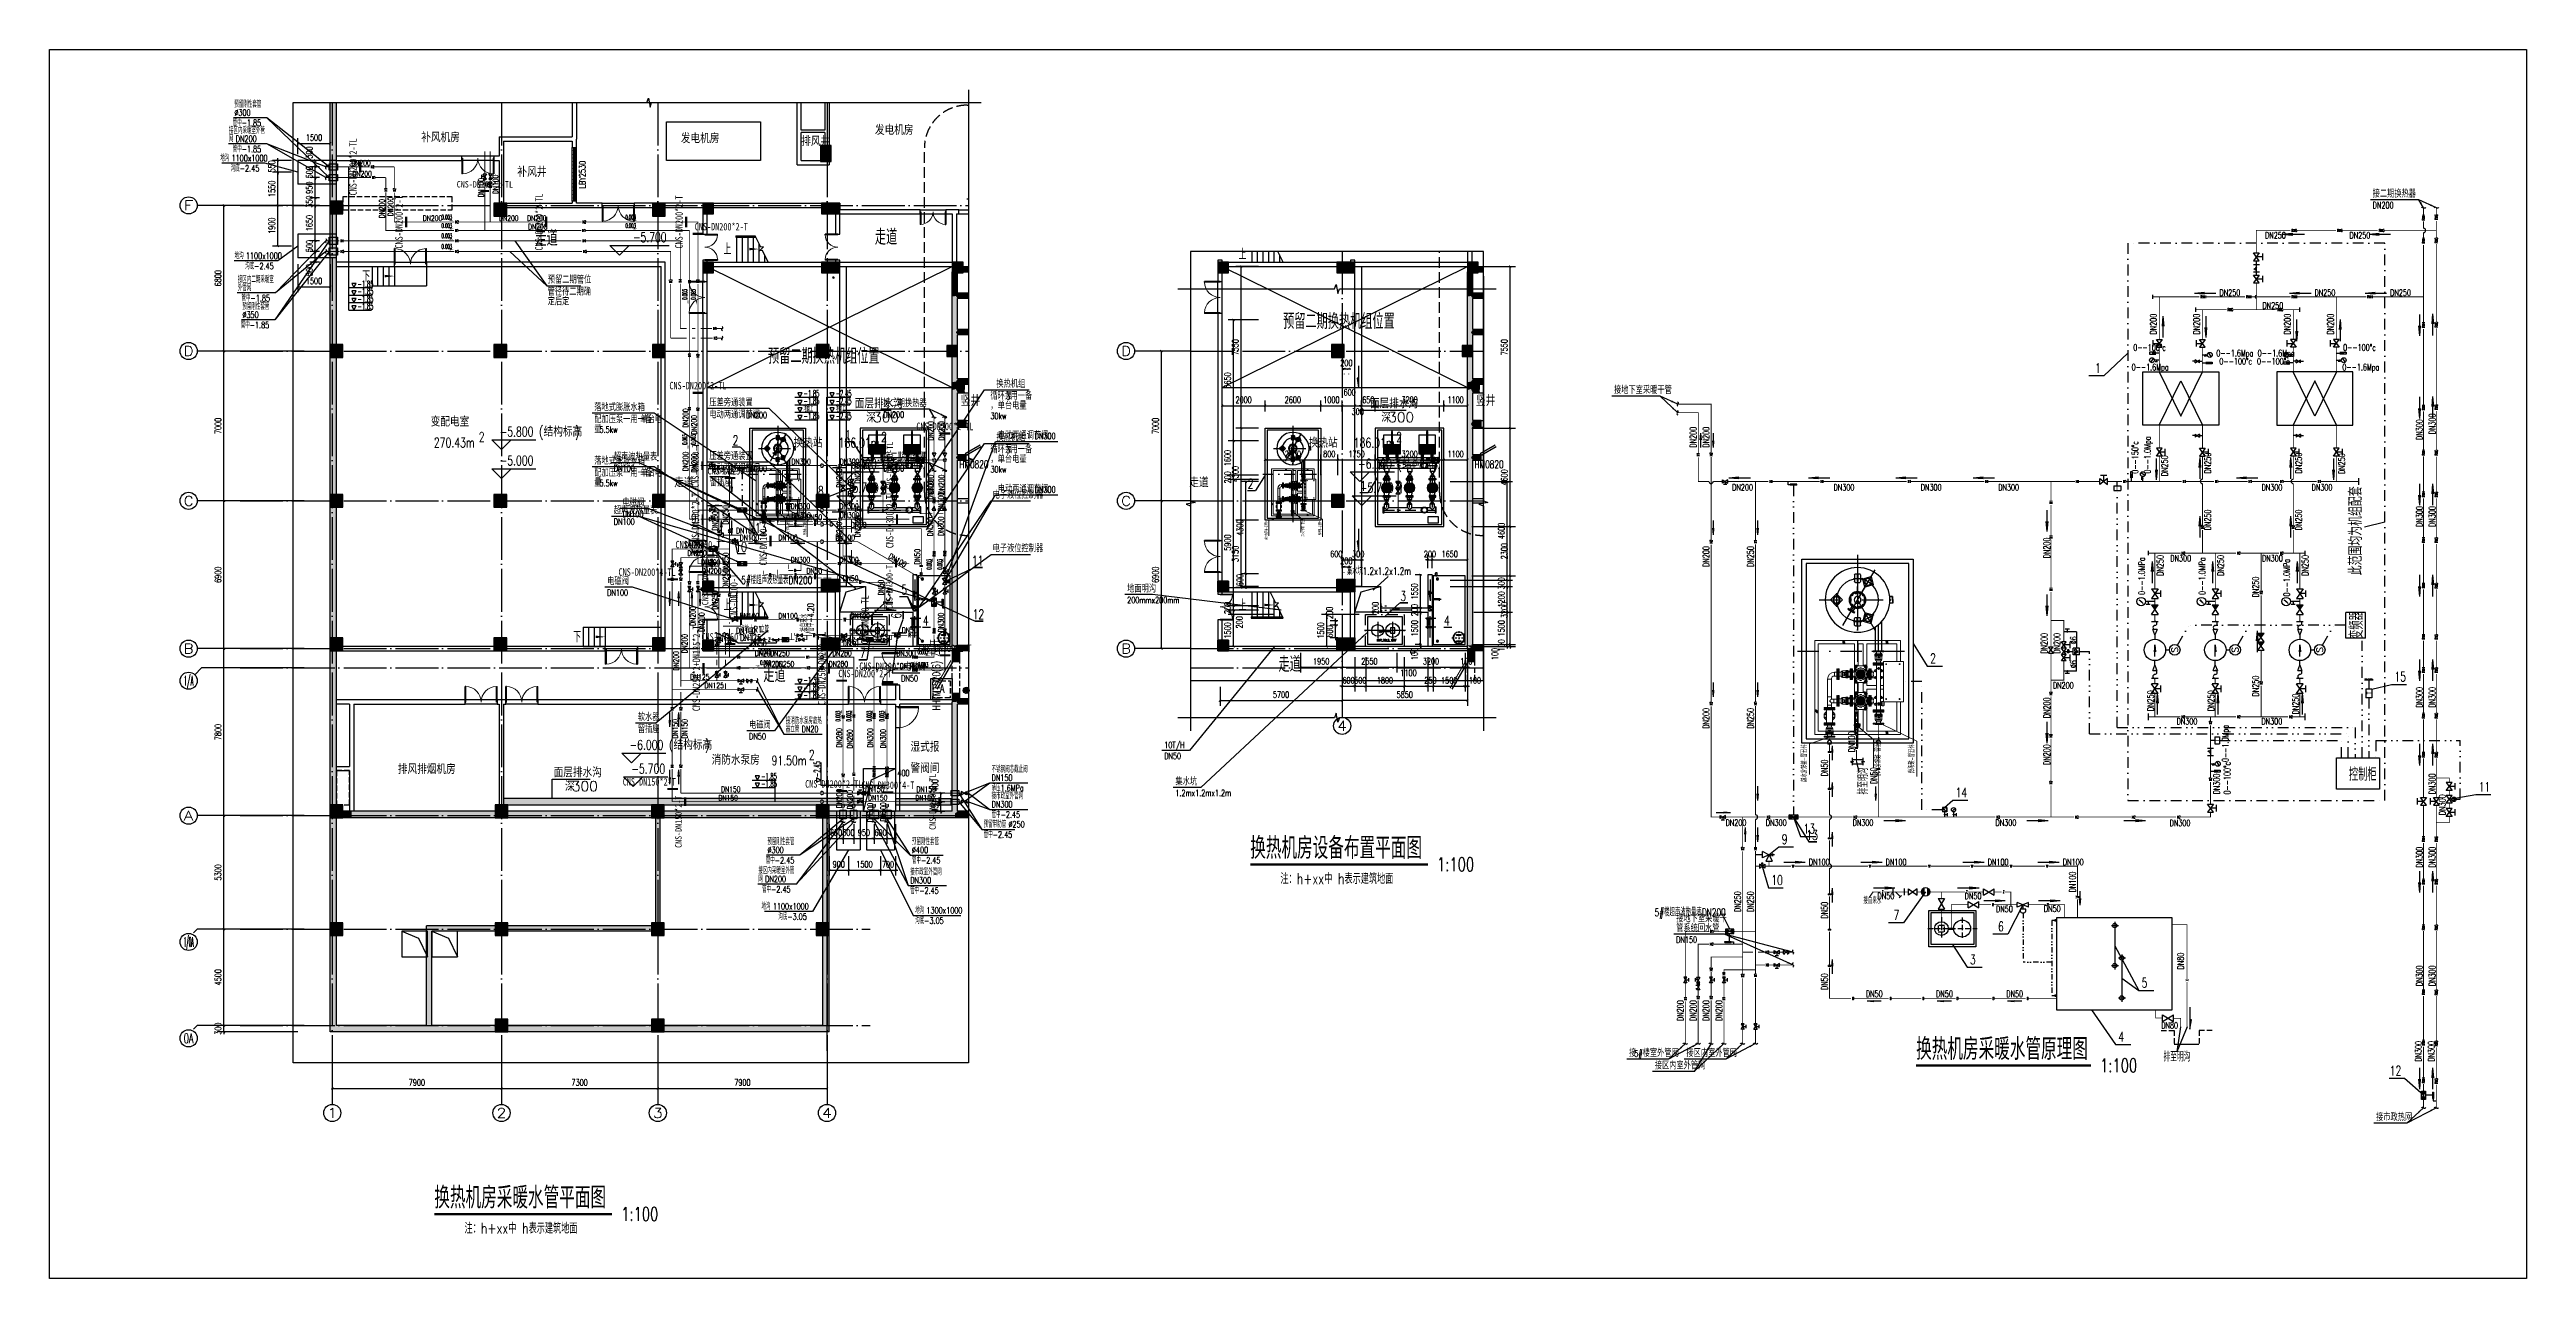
# Model space of a CAD drawing. Extents: x 179183 to 294833, y 947252 to 1004652.
import ezdxf
from ezdxf.enums import TextEntityAlignment as Align

# ---------------------------------------------------------------- set-up
doc = ezdxf.new("R2010")
doc.units = 0
doc.header["$LTSCALE"] = 1000
for name, pattern in [('__DASH', [0.35, 0.25, -0.1]), ('CENTER2', [1.125, 0.75, -0.125, 0.125, -0.125]), ('CONTINOUS', [0]), ('DASH', [0.35, 0.25, -0.1]), ('DASH_50', [0.175, 0.125, -0.05]), ('DASHDOT', [1, 0.5, -0.25, 0, -0.25]), ('DASHDOT2', [0.5, 0.25, -0.125, 0, -0.125]), ('DASHED', [0.75, 0.5, -0.25]), ('DIVIDE', [1.25, 0.5, -0.25, 0, -0.25, 0, -0.25]), ('DOTE', [2.42, 2, -0.2, 0.02, -0.2])]:
    doc.linetypes.add(name, pattern=pattern)
for name, color, linetype in [('0000给排水', 4, 'Continuous'), ('0000集水坑', 4, 'Continuous'), ('3-建筑', 7, 'Continuous'), ('A-ANNO-IDEN', 3, 'Continuous'), ('A-ANNO-IDEN-LEVL', 3, 'Continuous'), ('A-ANNO-TXT', 7, 'Continuous'), ('A-COLU-CONC', 2, 'Continuous'), ('A-DOOR', 161, 'Continuous'), ('A-DOOR-HOLE', 161, 'Continuous'), ('A-WALL-MSNW', 2, 'Continuous'), ('A-WALL-PATT', 252, 'Continuous'), ('A-WALL-SHEA', 2, 'Continuous'), ('a_bz', 2, 'Continuous'), ('a_jg_bz', 181, 'Continuous'), ('a_jz_bz', 2, 'Continuous'), ('a_shb', 2, 'Continuous'), ('a_shb_bz', 2, 'Continuous'), ('a_shb_jc', 5, 'Continuous'), ('a_shg', 130, 'Continuous'), ('a_地沟', 141, 'DASH'), ('a_建筑', 6, 'Continuous'), ('a_建筑_明沟', 1, 'Continuous'), ('a_建筑_明沟_bz', 141, 'Continuous'), ('a_水', 6, 'Continuous'), ('a_电', 5, 'Continuous'), ('a_结构', 161, 'Continuous'), ('AXIS_TEXT', 7, 'Continuous'), ('BALCONY', 6, 'Continuous'), ('COLUMN', 9, 'Continuous'), ('DIM-暖回水', 3, 'Continuous'), ('DIM-采暖构件', 3, 'Continuous'), ('DIM_ELEV', 3, 'Continuous'), ('DIM_LEAD', 3, 'Continuous'), ('DIM_SYMB', 3, 'Continuous'), ('DIMS', 3, 'Continuous'), ('DOOR_FIRE', 4, 'Continuous'), ('DOTE', 1, 'DOTE'), ('E2-栏杆', 92, 'Continuous'), ('EQ-TH', 7, 'Continuous'), ('P-FLDR', 7, 'Continuous'), ('PIPE-CUSTOM18', 3, 'HOT_R6'), ('PIPE-安全阀泄水管', 3, 'Continuous'), ('PIPE-暖供水', 3, 'Continuous'), ('PIPE-暖供水分区2', 3, 'Continuous'), ('PIPE-暖回水', 2, 'DASH'), ('PIPE-暖回水分区2', 2, 'DASH'), ('PIPE-泄水管', 120, 'Continuous'), ('PIPE-热媒供水管', 30, 'Continuous'), ('PIPE-热媒回水管', 30, 'DASH'), ('PIPE-空冷凝水', 150, 'CENTER2'), ('PIPE-自来水管', 3, 'Z'), ('PIPE-补水管', 44, 'B1'), ('PIPE-软化水管', 3, 'R'), ('PROMPT', 1, 'Continuous'), ('PUB_HATCH', 8, 'Continuous'), ('PUB_TEXT', 7, 'Continuous'), ('SB', 2, 'Continuous'), ('SHG', 130, 'Continuous'), ('SPACE', 7, 'Continuous'), ('STAIR', 2, 'Continuous'), ('TEXT-安全阀泄水管', 7, 'Continuous'), ('TEXT-暖供水', 7, 'Continuous'), ('TEXT-暖供水分区2', 7, 'Continuous'), ('TEXT-暖回水', 7, 'Continuous'), ('TEXT-暖回水分区2', 7, 'Continuous'), ('TEXT-泄水管', 7, 'Continuous'), ('TEXT-热媒供水管', 7, 'Continuous'), ('TEXT-热媒回水管', 7, 'Continuous'), ('TEXT-空冷却供水', 7, 'Continuous'), ('TEXT-自来水管', 7, 'Continuous'), ('TEXT-补水管', 7, 'Continuous'), ('TEXT-软化水管', 7, 'Continuous'), ('TH_DIM', 3, 'Continuous'), ('VALUE-安全阀泄水管', 7, 'Continuous'), ('VALUE-软化水管', 7, 'Continuous'), ('VALVE-暖供水', 7, 'Continuous'), ('VALVE-暖回水', 7, 'Continuous'), ('VALVE-热媒供水管', 7, 'Continuous'), ('VALVE-热媒回水管', 7, 'Continuous'), ('VALVE-空冷却供水', 7, 'Continuous'), ('VALVE-空冷热回水分区2', 7, 'Continuous'), ('VPIPE-暖供水', 3, 'Continuous'), ('WALL', 2, 'Continuous'), ('WINDOW', 4, 'Continuous'), ('WINDOW_TEXT', 7, 'Continuous'), ('WIRE-照明', 6, 'Continuous'), ('公用-引出', 3, 'Continuous'), ('公用-符号', 3, 'Continuous'), ('公用-说明', 7, 'Continuous'), ('建筑-楼梯', 4, 'Continuous'), ('抗震支吊架', 2, 'Continuous'), ('改过图层标记', 3, 'Continuous'), ('结构柱子', 253, 'Continuous')]:
    doc.layers.add(name, color=color, linetype=linetype)
doc.layers.add('a_shb_ls', color=32, linetype='Continuous', lineweight=13)
doc.layers.add('说明辅助线', color=9, linetype='CONTINOUS', plot=False)
doc.styles.add('_HZTXT', font='txt.shx', dxfattribs={"width": 0.8, "bigfont": 'hztxt.shx'})
doc.styles.add('_TCH_AXIS', font='COMPLEX', dxfattribs={"bigfont": 'GBCBIG'})
doc.styles.add('_TCH_DIM', font='SIMPLEX', dxfattribs={"bigfont": 'GBCBIG'})
doc.styles.add('_TCH_DIM_T3', font='SIMPLEX', dxfattribs={"width": 0.705882, "bigfont": 'GBCBIG'})
doc.styles.add('_TCH_SPACE', font='SIMPLEX', dxfattribs={"height": 5, "bigfont": 'GBCBIG'})
doc.styles.add('_TCH_WINDOW', font='SIMPLEX', dxfattribs={"height": 3.5, "bigfont": 'GBCBIG'})
doc.styles.add('_THVAC_DIM', font='simplex.shx', dxfattribs={"width": 0.7, "height": 3, "bigfont": 'gbcbig.shx'})
doc.styles.add('_THVAC_PIPEDN', font='simplex.shx', dxfattribs={"width": 0.7, "height": 3, "bigfont": 'gbcbig.shx'})
doc.styles.add('_THVAC_PIPETEXT', font='simplex.shx', dxfattribs={"width": 0.7, "height": 1.5, "bigfont": 'gbcbig.shx'})
doc.styles.add('A_DIM', font='simplex.shx', dxfattribs={"width": 0.7, "bigfont": 'gbcbig.shx'})
doc.styles.add('COMPLEX', font='COMPLEX')
doc.styles.add('DIM_FONT', font='SIMPLEX', dxfattribs={"width": 0.7, "bigfont": 'GBCBIG'})
doc.styles.add('GB标准字体', font='gbenor.shx', dxfattribs={"width": 0.8, "bigfont": 'gbcbig.shx'})
doc.styles.add('HZ', font='simplex.shx', dxfattribs={"width": 0.8, "bigfont": 'gbcbig.shx'})
doc.styles.add('kzcad', font='', dxfattribs={"width": 0.8})
doc.styles.add('ROMANC', font='simplex.shx', dxfattribs={"width": 0.7, "height": 800, "bigfont": 'gbcbig.shx'})
doc.styles.add('ROMANS', font='simplex.shx', dxfattribs={"width": 0.8, "bigfont": 'gbcbig.shx'})
doc.styles.add('SIMPLEX', font='SIMPLEX.SHX')
doc.styles.get("Standard").update_dxf_attribs({"font": 'simplex.shx', "width": 0.7, "bigfont": 'gbcbig.shx'})
doc.styles.add('房间名称', font='simplex.shx', dxfattribs={"width": 0.9, "bigfont": 'gbcbig.shx'})
doc.styles.get('kzcad').set_extended_font_data('SimSun')
doc.linetypes.add('B1', pattern='A,2,-0.1,[" B",_THVAC_PIPETEXT,S=0.1,R=0,X=-0.1,Y=-0.08],-0.2', length=2.3)
doc.linetypes.add('HOT_R6', pattern='A,5,-0.1,["R6",Standard,S=0.2,R=0,X=-0.1,Y=-0.1],-0.2', length=5.3)
doc.linetypes.add('R', pattern='A,2,-0.1,[" R",_THVAC_PIPETEXT,S=0.1,R=0,X=-0.05,Y=-0.08],-0.2', length=2.3)
doc.linetypes.add('r_LINE', pattern='A,0.5,-0.1,["r",Standard,S=0.1,R=0,X=-0.1,Y=-0.05],-0.05', length=0.65)
doc.linetypes.add('Z', pattern='A,2,-0.1,[" Z",_THVAC_PIPETEXT,S=0.1,R=0,X=-0.1,Y=-0.08],-0.2', length=2.3)
doc.dimstyles.new('_TCH_ARCH&&100', dxfattribs={"dimtxt": 297.5, "dimasz": 100, "dimexe": 250, "dimexo": 300, "dimgap": 126.25, "dimtad": 1, "dimdec": 0, "dimzin": 0, "dimdsep": 46, "dimtxsty": '_TCH_DIM_T3', "dimblk": 'ARCHTICK', "dimcen": 0.09, "dimclrt": 7, "dimazin": 2, "dimtfac": 1, "dimtdec": 0, "dimtix": 1, "dimtmove": 2, "dimatfit": 3, "dimfxl": 1, "dimtolj": 1, "dimtzin": 0, "dimarcsym": 0})

msp = doc.modelspace()

# ---------------------------------------------------------------- texts
at = {"layer": 'a_bz', "style": 'HZ', "width": 0.6}
for s, p in [('DN250', (282627.8, 995826.4)), ('DN250', (286569.7, 995826.4)), ('DN250', (280499.9, 993143.6)), ('DN250', (284938.9, 993143.6)), ('DN250', (288468.4, 993143.6)), ('DN250', (282505.9, 992543.6)), (' 0--1.6Mpa', (276245, 989666.8)), (' 0--100%%Dc', (276321.4, 990582.5)), (' 0--1.6Mpa', (280198.5, 990319.2)), (' 0--100%%Dc', (280343.9, 989939.9)), (' 0--100%%Dc', (282101, 989939.9)), (' 0--1.6Mpa', (282128.7, 990319.2)), (' 0--1.6Mpa', (286082.3, 989666.8)), (' 0--100%%Dc', (286123.5, 990582.5)), ('DN200', (257746.2, 984049.5)), ('DN300', (262480.7, 984049.5)), ('DN300', (266553.2, 984049.5)), ('DN300', (270169.7, 984049.5)), ('DN300', (282467.1, 984049.5)), ('DN300', (284804.3, 984049.5)), ('DN300', (278206.3, 980740.1)), ('DN300', (282487.3, 980740.1)), ('DN200', (272722.5, 974801)), ('DN300', (278497.4, 973125.7)), ('DN300', (282459.6, 973125.7)), ('DN200', (257440.2, 968391.1)), ('DN300', (259318.7, 968391.1)), ('DN300', (263371.7, 968391.1)), ('DN300', (270041.2, 968391.1)), ('DN300', (278174.4, 968375.8)), ('DN100', (261326.1, 966550.9, -1000)), ('DN100', (264914.9, 966550.9, -1000)), ('DN100', (269681, 966550.9, -1000)), ('DN100', (273187, 966550.9))]:
    msp.add_text(s, height=300, dxfattribs=at).set_placement(p)
at = {"layer": 'a_bz', "color": 1}
for p in [(236782.1, 991597.6), (212731.4, 989969.6)]:
    msp.add_text('预留二期换热机组位置', height=723.4, dxfattribs=at).set_placement(p)
at = {"layer": 'a_bz'}
for s, height, style, width, p in [('DN200', 300, 'HZ', 0.6, (277565.7, 991338.9)), ('DN200', 300, 'HZ', 0.6, (279579.5, 991338.9)), ('DN200', 300, 'HZ', 0.6, (283821.4, 991338.9)), ('DN200', 300, 'HZ', 0.6, (285835.3, 991338.9)), ('DN200', 300, 'HZ', 0.6, (256078, 986056.8, 1000)), ('DN200', 300, 'HZ', 0.6, (256678, 986056.8, 1000)), ('DN300', 300, 'HZ', 0.6, (289982.8, 986411.9)), ('DN300', 300, 'HZ', 0.6, (290582.8, 986679.4)), (' 0--150%%Dc', 300, 'HZ', 0.6, (276709.4, 984685.8)), (' 0--1.0Mpa', 300, 'HZ', 0.6, (277287.2, 984694.6)), ('DN250', 300, 'HZ', 0.6, (278089.2, 984724.4)), ('DN250', 300, 'HZ', 0.6, (280103.1, 984847.3)), ('DN250', 300, 'HZ', 0.6, (284345, 984847.3)), ('DN250', 300, 'HZ', 0.6, (286358.8, 984822.9)), ('此范围均为机组配套', 600, '_HZTXT', 0.7, (287150.4, 980092.6)), ('DN300', 300, 'HZ', 0.6, (289982.8, 982355.1)), ('DN300', 300, 'HZ', 0.6, (290582.8, 982355.1)), ('DN250', 300, 'HZ', 0.6, (280103.1, 982195.1)), ('DN250', 300, 'HZ', 0.6, (284345, 982195.1)), ('DN200', 300, 'HZ', 0.6, (256678, 980486.5)), ('DN250', 300, 'HZ', 0.6, (258753, 980486.5, 1000)), ('DN200', 300, 'HZ', 0.6, (272587.9, 980886.1)), ('DN250', 300, 'HZ', 0.6, (277882.4, 980068.7)), ('DN250', 300, 'HZ', 0.6, (280703.4, 980068.7)), ('DN250', 300, 'HZ', 0.6, (284651.5, 980068.7)), ('0--1.0MPa', 300, 'HZ', 0.6, (277017.7, 979177.9)), ('0--1.0MPa', 300, 'HZ', 0.6, (279838.7, 979177.9)), ('DN250', 300, 'HZ', 0.6, (282337.6, 979061.9)), ('0--1.0MPa', 300, 'HZ', 0.6, (283786.8, 979102.8)), ('DN200', 300, 'HZ', 0.6, (272464.7, 976429.7)), ('DN200', 300, 'HZ', 0.6, (273062.3, 976429.7)), ('%%c6', 300, 'DIM_FONT', 0.7, (273828, 976868.9)), ('%%c6', 300, 'DIM_FONT', 0.7, (273828, 975752.7)), ('DN250', 300, 'HZ', 0.6, (282337.6, 974434.4)), ('DN200', 300, 'HZ', 0.6, (272587.9, 973420.1)), ('DN250', 300, 'HZ', 0.6, (277437.1, 973748.8)), ('DN250', 300, 'HZ', 0.6, (280258.1, 973748.8)), ('DN250', 300, 'HZ', 0.6, (284206.2, 973596.5)), ('DN300', 300, 'HZ', 0.6, (289982.8, 973909.1)), ('DN300', 300, 'HZ', 0.6, (290582.8, 973909.1)), ('DN200', 300, 'HZ', 0.6, (256678, 972926)), ('DN250', 300, 'HZ', 0.6, (258753, 972926, 1000)), (' 0--1.0Mpa', 300, 'HZ', 0.6, (280919, 971218)), ('DN100', 300, 'HZ', 0.6, (263479.8, 971832.7, 2000)), ('DN200', 300, 'HZ', 0.6, (272587.9, 971232.6)), ('DN50', 300, 'HZ', 0.6, (262206.3, 970706.7)), ('DN50', 300, 'HZ', 0.6, (264510.7, 970340.3, 2000)), ('DN300', 300, 'HZ', 0.6, (280513.8, 969861.2)), (' 0--100%%Dc', 300, 'HZ', 0.6, (281008.6, 969702.9)), ('DN300', 300, 'HZ', 0.6, (290582.8, 969866.4)), ('DN300', 300, 'SIMPLEX', 0.7, (291054.7, 968889.3)), ('DN300', 300, 'HZ', 0.6, (289982.8, 966443.1)), ('DN300', 300, 'HZ', 0.6, (290582.8, 966443.1)), ('DN100', 300, 'HZ', 0.6, (273787.4, 965282.7)), ('DN250', 300, 'HZ', 0.6, (258153, 964368.7, -1000)), ('DN250', 300, 'HZ', 0.6, (258753, 964368.7)), ('DN50', 300, 'HZ', 0.6, (262206.3, 964060.2)), ('DN50', 300, 'HZ', 0.6, (262206.3, 960723.7)), ('DN300', 300, 'HZ', 0.6, (289982.8, 960903.1)), ('DN300', 300, 'HZ', 0.6, (290582.8, 960903.1)), ('DN200', 300, 'HZ', 0.6, (255478, 959278.2, -2000)), ('DN200', 300, 'HZ', 0.6, (256078, 959278.2, -1000)), ('DN200', 300, 'HZ', 0.6, (256678, 959278.2, -2000)), ('DN200', 300, 'HZ', 0.6, (257278, 959278.2, -1000)), ('DN300', 300, 'HZ', 0.6, (289936.6, 957374.6)), ('DN300', 300, 'HZ', 0.6, (290536.6, 957374.6))]:
    msp.add_text(s, height=height, rotation=90, dxfattribs=dict(at, style=style, width=width)).set_placement(p)
at = {"layer": 'a_bz', "style": 'HZ', "width": 0.7}
for s, height, p in [('2', 450, (211211.6, 986404.4, 10941.8)), ('1', 450, (216461.6, 986651.8, 10941.8)), ('8', 450, (215198, 984034.4, 10941.8)), ('2', 450, (235262.4, 984369, 10941.8)), ('1', 450, (240512.4, 984269, 10941.8)), ('9', 450, (209268.2, 982747.6, 10941.8)), ('13', 450, (212389, 982298.4)), ('10', 450, (211473.7, 981420.5, 10941.8)), ('11', 450, (222518.7, 980777.5, 7941.8)), ('5#楼超声波热量表DN200', 360, (213138.6, 979866.7, -3188.3)), ('5', 450, (219085, 979418.9, 10941.8)), ('3', 450, (218338.7, 979125.6, 10941.8)), ('12', 450, (222552.7, 978269.5, 10941.8)), ('3', 450, (242389.5, 979125.6, 10941.8)), ('4', 450, (220095.2, 977979.4, 10941.8)), ('4', 450, (244432, 977979.4, 10941.8)), ('7', 450, (217156, 976465.9, 10941.8)), ('13', 450, (261479.8, 967961.1)), ('5#楼超声波热量表DN200', 360, (255784.4, 964352.4, 8753.4))]:
    msp.add_text(s, height=height, dxfattribs=at).set_placement(p, align=Align.MIDDLE_CENTER)
at = {"layer": 'a_bz', "lineweight": 0, "width": 0.7}
for s, rotation, p in [('管中-4.20', 90, (214869.1, 977460.8)), ('接自来水', 90, (214571.6, 977460.8)), ('DN50', 360, (264532.7, 964966.9, -3000)), ('DN50', 360, (268602.3, 964966.9, -3000)), ('DN50', 360, (270063.9, 964362.8, -3000)), ('DN50', 360, (272300, 964371.2, -3000)), ('DN80', 90, (278835, 961681.6, -3000))]:
    msp.add_text(s, height=300, rotation=rotation, dxfattribs=at).set_placement(p)
at = {"layer": 'a_bz', "style": 'HZ', "width": 0.7}
msp.add_text('6', height=450, rotation=90, dxfattribs=at).set_placement((218721.2, 978204.3, 10941.8), align=Align.MIDDLE_CENTER)
at = {"layer": 'a_bz', "width": 0.7}
msp.add_text('变频器', height=614.54, rotation=90, dxfattribs=at).set_placement((287197.3, 977125.8))
msp.add_text('控制柜', height=614.54, dxfattribs=at).set_placement((286545.6, 970492.6))
at = {"layer": 'a_bz', "linetype": 'ByBlock', "style": '_TCH_DIM'}
for s, p in [('换热机房设备布置平面图', (235243, 966850.5)), ('换热机房采暖水管原理图', (266335.4, 957461.3)), ('换热机房采暖水管平面图', (197149, 950521))]:
    msp.add_text(s, height=1012.766, dxfattribs=at).set_placement(p)
at = {"layer": 'a_bz', "linetype": 'ByBlock', "style": '_TCH_DIM', "width": 0.705882}
for p in [(243965.7, 966271.2), (274923.5, 956882), (205871.7, 949941.7)]:
    msp.add_text('1:100', height=637.5, dxfattribs=at).set_placement(p)
at = {"layer": 'a_bz', "linetype": 'ByBlock', "width": 0.75}
for p in [(236652.8, 965676), (198558.8, 949346.5)]:
    msp.add_text('注：h+xx中 h表示建筑地面', height=506.383, rotation=0.00031, dxfattribs=at).set_placement(p)
at = {"layer": 'a_bz', "lineweight": 0, "width": 0.7}
for s, p in [('接自来水', (263873.9, 964751.3, -3000)), ('DN50', (263989.3, 960395, -3000)), ('DN50', (267266.8, 960395, -3000)), ('DN50', (270544.3, 960395, -3000)), ('DN80', (277780.1, 958922.4, -3000))]:
    msp.add_text(s, height=300, dxfattribs=at).set_placement(p)
at = {"layer": 'a_jg_bz', "color": 7, "width": 0.7}
for s, p in [('预留刚性套管', (187811, 1001946)), ('预留刚性套管', (187811, 1001946)), ('%%C300', (187811, 1001556)), ('%%C300', (187811, 1001556)), ('管中', (187733, 1001076)), ('管中', (187733, 1001076)), ('-1.85', (188153, 1001076)), ('-1.85', (188153, 1001076)), ('预留刚性套管', (188187.5, 992502.5)), ('预留刚性套管', (188187.5, 992502.5)), ('%%C350', (188187.5, 992112.5)), ('%%C350', (188187.5, 992112.5)), ('管中', (188109.5, 991632.5)), ('管中', (188109.5, 991632.5)), ('-1.85', (188529.5, 991632.5)), ('-1.85', (188529.5, 991632.5)), ('预留带肋管', (222799.4, 968315.5)), ('预留带肋管', (222799.4, 968315.5)), ('管中', (222799.4, 967835.5)), ('管中', (222799.4, 967835.5)), ('-2.45', (223219.4, 967835.5)), ('-2.45', (223219.4, 967835.5)), ('%%C250', (223955.3, 968315.5)), ('%%C250', (223955.3, 968315.5)), ('管中', (212624.4, 966635.5)), ('管中', (212624.4, 966635.5)), ('预留刚性套管', (212702.5, 967505.5)), ('预留刚性套管', (212702.5, 967505.5)), ('%%C300', (212702.5, 967115.5)), ('%%C300', (212702.5, 967115.5)), ('-2.45', (213044.4, 966635.5)), ('-2.45', (213044.4, 966635.5)), ('预留刚性套管', (219449.4, 967505.5)), ('预留刚性套管', (219449.4, 967505.5)), ('管中', (219449.4, 966635.5)), ('管中', (219449.4, 966635.5)), ('%%C400', (219449.4, 967115.5)), ('%%C400', (219449.4, 967115.5)), ('-2.45', (219869.4, 966635.5)), ('-2.45', (219869.4, 966635.5))]:
    msp.add_text(s, height=300, dxfattribs=at).set_placement(p)
at = {"layer": 'a_jz_bz', "color": 7, "width": 0.7}
for s, p in [('地沟', (187157, 999430.5)), ('地沟', (187157, 999430.5)), ('沟底', (187644.5, 998950.5)), ('沟底', (187644.5, 998950.5)), ('1100x1000', (187682.8, 999430.5)), ('1100x1000', (187682.8, 999430.5)), ('-2.45', (188064.5, 998950.5)), ('-2.45', (188064.5, 998950.5)), ('地沟', (187825, 994866.5)), ('地沟', (187825, 994866.5)), ('沟底', (188318, 994386.5)), ('沟底', (188318, 994386.5)), ('1100x1000', (188350.8, 994866.5)), ('1100x1000', (188350.8, 994866.5)), ('-2.45', (188738, 994386.5)), ('-2.45', (188738, 994386.5)), ('地沟', (212427.4, 964484.5)), ('地沟', (212427.4, 964484.5)), ('1100x1000', (212953.3, 964484.5)), ('1100x1000', (212953.3, 964484.5)), ('地沟', (219599.9, 964294.5)), ('地沟', (219599.9, 964294.5)), ('1300x1000', (220125.8, 964294.5)), ('1300x1000', (220125.8, 964294.5)), ('沟底', (213211.4, 964004.5)), ('沟底', (213211.4, 964004.5)), ('-3.05', (213631.4, 964004.5)), ('-3.05', (213631.4, 964004.5)), ('沟底', (219599.9, 963814.5)), ('沟底', (219599.9, 963814.5)), ('-3.05', (220019.9, 963814.5)), ('-3.05', (220019.9, 963814.5))]:
    msp.add_text(s, height=300, dxfattribs=at).set_placement(p)
at = {"layer": 'a_shb', "style": 'ROMANC', "width": 0.75}
msp.add_text('P', height=162, rotation=90, dxfattribs=at).set_placement((273897.5, 976536.9))
at = {"layer": 'a_shb', "style": 'ROMANS'}
for p in [(278410.8, 976613.4), (281231.8, 976613.4), (285179.9, 976613.4)]:
    msp.add_text('S', height=300, rotation=90, dxfattribs=at).set_placement(p, align=Align.MIDDLE_CENTER)
at = {"layer": 'a_shb', "insert": (275783, 984278.7), "char_height": 230.453, "width": 346.66, "attachment_point": 3}
msp.add_mtext('{\\f@SimSun|b0|i0|c134|p2;T}', dxfattribs=at)
at = {"layer": 'a_shb', "char_height": 230.453, "width": 346.66, "attachment_point": 9, "rotation": 90}
for insert in [(287604.5, 974663.2), (280497.2, 972434.2)]:
    msp.add_mtext('{\\f@SimSun|b0|i0|c134|p2;T}', dxfattribs=dict(at, insert=insert))
at = {"layer": 'a_shb_bz'}
for s, height, style, width, p in [('-1.85', 297.5, '_THVAC_DIM', 0.494118, (193569.7, 993556, -1628.4)), ('-1.85', 297.5, '_THVAC_DIM', 0.494118, (193569.7, 993206, -1628.4)), ('-1.85', 297.5, '_THVAC_DIM', 0.494118, (193569.7, 992856, -1628.4)), ('-1.85', 297.5, '_THVAC_DIM', 0.494118, (193569.7, 992506, -1628.4)), ('1', 450, 'ROMANC', 0.7, (274691.8, 989547.7)), ('地面上', 297.5, '_THVAC_DIM', 0.494118, (214393, 987736.9)), ('-1.85', 297.5, '_THVAC_DIM', 0.494118, (214393, 988436.9)), ('-1.85', 297.5, '_THVAC_DIM', 0.494118, (214393, 988086.9)), ('-1.85', 297.5, '_THVAC_DIM', 0.494118, (214393, 987386.9)), ('地面上', 297.5, '_THVAC_DIM', 0.494118, (215892, 987736.9)), ('-2.45', 297.5, '_THVAC_DIM', 0.494118, (215892, 988436.9)), ('-2.45', 297.5, '_THVAC_DIM', 0.494118, (215892, 988086.9)), ('-2.45', 297.5, '_THVAC_DIM', 0.494118, (215892, 987386.9)), ('2', 450, 'ROMANC', 0.7, (266991.5, 975988.4)), ('-1.35', 297.5, '_THVAC_DIM', 0.494118, (214393, 975045.9)), ('-1.85', 297.5, '_THVAC_DIM', 0.494118, (214393, 974695.9)), ('15', 450, 'ROMANC', 0.7, (288667.5, 975136.3)), ('-1.85', 297.5, '_THVAC_DIM', 0.494118, (214393, 974345.9)), ('-1.85', 297.5, '_THVAC_DIM', 0.494118, (212407.5, 970559)), ('-1.85', 297.5, '_THVAC_DIM', 0.494118, (212407.5, 970209)), ('11', 450, 'ROMANC', 0.7, (292603.5, 969989.5)), ('14', 450, 'ROMANC', 0.7, (268178.5, 969725)), ('9', 450, 'ROMANC', 0.7, (260061.3, 967541.4)), ('13', 450, 'ROMANC', 0.7, (261076, 968029)), ('10', 450, 'ROMANC', 0.7, (259573.5, 965634)), ('7', 450, 'ROMANC', 0.7, (265285.6, 964000)), ('6', 450, 'ROMANC', 0.7, (270160.6, 963467)), ('3', 450, 'ROMANC', 0.7, (268852.1, 961925.1)), ('5', 450, 'ROMANC', 0.7, (276862.3, 960840.8)), ('4', 450, 'ROMANC', 0.7, (275783, 958316.5)), ('12', 450, 'ROMANC', 0.7, (288451.2, 956728.8))]:
    msp.add_text(s, height=height, dxfattribs=dict(at, style=style, width=width)).set_placement(p)
at = {"layer": 'a_shb_bz', "style": '_THVAC_DIM', "width": 0.494118}
msp.add_text('-2.45', height=297.5, rotation=90, dxfattribs=at).set_placement((215170.5, 970671.2))
at = {"layer": 'a_shg', "color": 3, "style": 'HZ', "width": 0.7}
for height, rotation, p in [(114.3, 360, (221147, 979810.5, -3000)), (153.6, 90, (291439.7, 969631.4))]:
    msp.add_text('M', height=height, rotation=rotation, dxfattribs=at).set_placement(p, align=Align.MIDDLE_CENTER)
at = {"layer": 'a_shg', "color": 2, "width": 0.7}
msp.add_text('排至明沟', height=450, rotation=90, dxfattribs=at).set_placement((264083.1, 969855.5))
msp.add_text('排至明沟', height=450, dxfattribs=at).set_placement((277886.4, 957386, -3000))
at = {"layer": 'a_建筑', "color": 7, "style": '_TCH_DIM'}
msp.add_text('地面明沟', height=337.59, dxfattribs=at).set_placement((229499.8, 979295))
at = {"layer": 'a_建筑', "color": 7, "style": '_TCH_DIM', "width": 0.705882}
msp.add_text('200mmx200mm', height=297.5, dxfattribs=at).set_placement((229499.8, 978787.5))
at = {"layer": 'a_建筑_明沟', "style": 'HZ', "width": 0.7}
msp.add_text('集水坑1.2x1.2x1.2m', height=350, dxfattribs=at).set_placement((241256.2, 980291.3, 8510.2), align=Align.MIDDLE_CENTER)
at = {"layer": 'a_水', "color": 7, "style": '_TCH_DIM', "width": 0.705882}
for s, p in [('DN50', (231229.3, 971507)), ('10T/H', (231229.3, 972014.5)), ('1.2mx1.2mx1.2m', (231752.3, 969778.5))]:
    msp.add_text(s, height=297.5, dxfattribs=at).set_placement(p)
at = {"layer": 'a_水', "color": 7, "style": '_TCH_DIM'}
msp.add_text('集水坑', height=337.59, dxfattribs=at).set_placement((231752.3, 970286))
at = {"layer": 'a_电', "color": 7, "style": '_TCH_DIM'}
for s, height, p in [('换热机组', 337.59, (223392.5, 988859.5)), ('落地式膨胀水箱', 337.59, (204616.9, 987765)), ('压差旁通装置', 337.59, (209989, 987986.4)), ('电动两通调节阀', 337.59, (209989, 987426.4)), ('循环泵', 337.59, (223114.1, 988299.5)), ('，单台电量', 337.59, (223114.1, 987844.5)), ('用一备', 337.59, (224051.3, 988299.5)), ('量', 337.6, (204616.9, 986750)), ('配加压泵一用一备', 337.59, (204616.9, 987205)), ('单台电', 337.59, (206772.9, 987205)), ('换热机组', 337.59, (223392.5, 986359.5)), ('电动两通调节阀', 337.59, (223458.8, 986452.5)), ('落地式膨胀水箱', 337.59, (204616.9, 985265)), ('超声波热量表', 337.59, (205529.8, 985453)), ('压差旁通装置', 337.59, (209989, 985486.4)), ('循环泵', 337.59, (223114.1, 985799.5)), ('，单台电量', 337.59, (223114.1, 985344.5)), ('用一备', 337.59, (224051.3, 985799.5)), ('量', 337.6, (204616.9, 984250)), ('配加压泵一用一备', 337.59, (204616.9, 984705)), ('单台电', 337.59, (206772.9, 984705)), ('电动两通调节阀', 337.59, (209989, 984926.4)), ('留插座', 337.59, (210005.9, 984250.2)), ('软水器', 337.59, (210147, 984810.2)), ('电动两通调节阀', 337.59, (223458.8, 983952.5)), ('超声波热量表', 337.59, (205529.8, 982953)), ('电磁阀', 337.59, (205938.3, 983317.5)), ('电子液位控制器', 337.59, (223215.4, 983678.5)), ('电子液位控制器', 337.59, (223215.4, 981178.5)), ('电磁阀', 337.59, (205219.8, 979640.5)), ('电磁阀', 337.59, (219073.2, 975642.1)), ('软水器', 337.59, (206650.5, 973297)), ('留插座', 337.59, (206650.5, 972737)), ('电磁阀', 337.59, (211845.3, 972930.5))]:
    msp.add_text(s, height=height, dxfattribs=at).set_placement(p)
at = {"layer": 'a_电', "color": 7, "style": '_TCH_DIM', "width": 0.705882}
for s, p in [('DN200', (211709.3, 987426.4)), ('30kw', (223114.1, 987389.5)), ('3', (223851.3, 988299.5)), ('5.5kw', (204862.7, 986750)), ('DN300', (225179.1, 986452.5)), ('3', (223851.3, 985799.5)), ('5.5kw', (204862.7, 984250)), ('DN100', (205529.8, 984945.5)), ('DN200', (211709.3, 984926.4)), ('30kw', (223114.1, 984889.5)), ('DN300', (225179.1, 983952.5)), ('DN100', (205938.3, 982810)), ('DN100', (205529.8, 982445.5)), ('DN100', (205219.8, 979133)), ('DN50', (218947.3, 975134.6)), ('DN50', (211845.3, 972423))]:
    msp.add_text(s, height=297.5, dxfattribs=at).set_placement(p)
at = {"layer": 'DIM-暖回水', "color": 7, "style": '_THVAC_DIM', "width": 0.494118}
for p in [(197485.4, 996719.1), (206068.9, 996719.1), (197485.4, 996319.1), (197485.4, 995844.1), (206068.9, 996319.1), (197485.4, 995344.1), (212359.4, 976408), (212359.4, 975908), (219715.4, 976408), (219715.4, 975808)]:
    msp.add_text('0.003', height=212.5, dxfattribs=at).set_placement(p)
for p in [(208948.5, 992963.9), (209348.5, 992963.9), (208948.5, 986185.4), (209348.5, 986185.4), (220355.5, 980354.9), (220855.5, 980354.9), (216105.5, 973267.9), (216605.5, 973267.9), (217555.5, 973267.9), (218155.5, 973267.9)]:
    msp.add_text('0.003', height=212.5, rotation=90, dxfattribs=at).set_placement(p)
at = {"layer": 'DIM-采暖构件', "color": 7, "width": 0.7}
for s, p in [('接区内采暖室外管', (187561.7, 1000720.5)), ('接区内采暖室外管', (187561.7, 1000720.5)), ('网', (187561.7, 1000330.5)), ('网', (187561.7, 1000330.5)), ('DN200', (187877.6, 1000330.5)), ('DN200', (187877.6, 1000330.5)), ('管中', (187733, 999850.5)), ('管中', (187733, 999850.5)), ('-1.85', (188153, 999850.5)), ('-1.85', (188153, 999850.5)), ('接区内二期采暖室', (187974.7, 993760)), ('接区内二期采暖室', (187974.7, 993760)), ('外管网', (187974.7, 993370)), ('外管网', (187974.7, 993370)), ('管中', (188146, 992890)), ('管中', (188146, 992890)), ('-1.85', (188566, 992890)), ('-1.85', (188566, 992890)), ('接地上', (211427.5, 977425)), ('DN125', (211427.5, 977035)), ('R1', (212057.5, 977425)), ('立管', (212356.4, 977425)), ('接消防水泵房散热', (213561.5, 973150)), ('器立管', (213561.5, 972760)), ('DN20', (214297.3, 972760)), ('承压', (223169.3, 970008.5)), ('承压', (223169.3, 970008.5)), ('不锈钢阀芯截止阀', (223169.3, 970878.5)), ('不锈钢阀芯截止阀', (223169.3, 970878.5)), ('DN150', (223169.3, 970488.5)), ('DN150', (223169.3, 970488.5)), ('1.6MPa', (223589.3, 970008.5)), ('1.6MPa', (223589.3, 970008.5)), ('接市政室外管网', (223169.3, 969639)), ('接市政室外管网', (223169.3, 969639)), ('DN300', (223169.3, 969249)), ('DN300', (223169.3, 969249)), ('管中', (223169.3, 968769)), ('管中', (223169.3, 968769)), ('-2.45', (223589.3, 968769)), ('-2.45', (223589.3, 968769)), ('接区内采暖室外管', (212279.7, 966148)), ('接区内采暖室外管', (212279.7, 966148)), ('网', (212279.7, 965758)), ('网', (212279.7, 965758)), ('DN200', (212595.5, 965758)), ('DN200', (212595.5, 965758)), ('接市政室外管网', (219369.9, 966089.5)), ('接市政室外管网', (219369.9, 966089.5)), ('DN300', (219369.9, 965699.5)), ('DN300', (219369.9, 965699.5)), ('管中', (212450.9, 965278)), ('管中', (212450.9, 965278)), ('-2.45', (212870.9, 965278)), ('-2.45', (212870.9, 965278)), ('管中', (219369.9, 965219.5)), ('管中', (219369.9, 965219.5)), ('-2.45', (219789.9, 965219.5)), ('-2.45', (219789.9, 965219.5))]:
    msp.add_text(s, height=300, dxfattribs=at).set_placement(p)
at = {"layer": 'DIM_LEAD', "color": 7, "style": '_TCH_DIM'}
for s, height, p in [('接二期换热器', 337.59, (287652, 997741)), ('接二期换热器', 337.59, (287652, 997741)), ('管径待二期确', 337.59, (202439.4, 993166)), ('管径待二期确', 337.59, (202439.4, 993166)), ('预留二期管位', 337.59, (202448.3, 993726)), ('预留二期管位', 337.59, (202448.3, 993726)), ('定后定', 337.59, (202439.4, 992711)), ('定后定', 337.59, (202439.4, 992711)), ('接地下室采暖干管', 337.59, (252228.6, 988571.7)), ('接地下室采暖干管', 337.59, (252228.6, 988571.7)), ('接二期换热器', 337.59, (218109.7, 987957.5)), ('接二期换热器', 337.59, (218109.7, 985457.5)), ('接地下室采暖干', 337.59, (255132.5, 963888)), ('管系统回水管', 337.59, (255132.5, 963433)), ('接', 337.6, (252932, 957606.2)), ('楼室外管网', 337.59, (253567.7, 957606.2)), ('接区内室外管网', 337.59, (255607, 957606.2)), ('接区内室外管网', 337.59, (254132, 957023.5)), ('接市政热网', 337.59, (287811, 954609.4)), ('接市政热网', 337.59, (287811, 954609.4))]:
    msp.add_text(s, height=height, dxfattribs=at).set_placement(p)
at = {"layer": 'DIM_LEAD', "color": 7, "style": '_TCH_DIM', "width": 0.705882}
for s, p in [('DN200', (287652, 997233.5)), ('DN200', (287652, 997233.5)), ('DN200', (218109.7, 987450)), ('DN200', (218109.7, 984950)), ('DN150', (255132.5, 962925.5)), ('5#', (253177.7, 957606.2))]:
    msp.add_text(s, height=297.5, dxfattribs=at).set_placement(p)
at = {"layer": 'TEXT-安全阀泄水管'}
for s, height, style, width, p in [('DN100', 255, '_THVAC_PIPEDN', 0.658824, (211246, 982052.3)), ('DN100', 255, '_THVAC_PIPEDN', 0.658824, (213210.2, 981722.6)), ('W', 127.5, '_THVAC_PIPETEXT', 0.576471, (213955.7, 982406.4)), ('W', 127.5, '_THVAC_PIPETEXT', 0.576471, (214876.7, 982406.4)), ('DN100', 255, '_THVAC_PIPEDN', 0.658824, (215880.9, 981722.6)), ('W', 127.5, '_THVAC_PIPETEXT', 0.576471, (213955.7, 979906.4)), ('W', 127.5, '_THVAC_PIPETEXT', 0.576471, (214876.7, 979906.4)), ('DN100', 255, '_THVAC_PIPEDN', 0.658824, (213210.2, 978072.6)), ('DN100', 255, '_THVAC_PIPEDN', 0.658824, (216580, 978072.6))]:
    msp.add_text(s, height=height, dxfattribs=dict(at, style=style, width=width)).set_placement(p)
for s, height, rotation, style, width, p in [('DN100', 255, 360, '_THVAC_PIPEDN', 0.658824, (211409.5, 981722.6)), ('DN100', 255, 330, '_THVAC_PIPEDN', 0.658824, (218323.1, 980910.8)), ('DN100', 255, 359.999999, '_THVAC_PIPEDN', 0.658824, (211246, 977383)), ('DN100', 255, 360, '_THVAC_PIPEDN', 0.658824, (211409.5, 978072.6)), ('W', 127.5, 90, '_THVAC_PIPETEXT', 0.576471, (263614.4, 971984.2)), ('W', 127.5, 90, '_THVAC_PIPETEXT', 0.576471, (263614.4, 971984.2)), ('W', 127.5, 0, '_THVAC_PIPETEXT', 0.576471, (260543.6, 966443.7)), ('W', 127.5, 0, '_THVAC_PIPETEXT', 0.576471, (260543.6, 966443.7)), ('W', 127.5, 0, '_THVAC_PIPETEXT', 0.576471, (264132.4, 966443.7)), ('W', 127.5, 0, '_THVAC_PIPETEXT', 0.576471, (264132.4, 966443.7)), ('W', 127.5, 0, '_THVAC_PIPETEXT', 0.576471, (266907.2, 966443.7)), ('W', 127.5, 0, '_THVAC_PIPETEXT', 0.576471, (266907.2, 966443.7)), ('W', 127.5, 0, '_THVAC_PIPETEXT', 0.576471, (268898.5, 966443.7)), ('W', 127.5, 0, '_THVAC_PIPETEXT', 0.576471, (268898.5, 966443.7)), ('W', 127.5, 0, '_THVAC_PIPETEXT', 0.576471, (270717.8, 966443.7)), ('W', 127.5, 0, '_THVAC_PIPETEXT', 0.576471, (270717.8, 966443.7)), ('W', 127.5, 0, '_THVAC_PIPETEXT', 0.576471, (272404.6, 966443.7)), ('W', 127.5, 0, '_THVAC_PIPETEXT', 0.576471, (272404.6, 966443.7))]:
    msp.add_text(s, height=height, rotation=rotation, dxfattribs=dict(at, style=style, width=width)).set_placement(p)
at = {"layer": 'TEXT-暖供水', "linetype": 'Continuous'}
for s, height, style, width, p in [('DN200', 255, '_THVAC_PIPEDN', 0.658824, (193325.1, 998722.6)), ('DN200', 255, '_THVAC_PIPEDN', 0.658824, (193325.1, 998722.6)), ('DN200', 255, '_THVAC_PIPEDN', 0.658824, (201525.6, 996247.6)), ('DN200', 255, '_THVAC_PIPEDN', 0.658824, (201525.6, 996247.6)), ('DN300', 255, '_THVAC_PIPEDN', 0.658824, (213821.5, 985271.9)), ('DN300', 255, '_THVAC_PIPEDN', 0.658824, (216083.1, 985271.9)), ('DN300', 255, '_THVAC_PIPEDN', 0.658824, (213821.5, 982771.9)), ('DN300', 255, '_THVAC_PIPEDN', 0.658824, (216083.1, 982771.9)), ('DN200', 255, '_THVAC_PIPEDN', 0.658824, (208858, 981382.5)), ('DN200', 255, '_THVAC_PIPEDN', 0.658824, (209648.7, 980172.6)), ('DN200', 255, '_THVAC_PIPEDN', 0.658824, (212115.1, 976322.6)), ('Z', 170, '_THVAC_PIPETEXT', 0.576471, (212741.9, 977006.3)), ('DN250', 255, '_THVAC_PIPEDN', 0.658824, (212832.4, 976322.6)), ('Z', 170, '_THVAC_PIPETEXT', 0.576471, (214010.8, 977006.3)), ('DN250', 255, '_THVAC_PIPEDN', 0.658824, (215730.4, 976322.6)), ('DN200', 255, '_THVAC_PIPEDN', 0.658824, (215730.4, 976322.6)), ('Z', 170, '_THVAC_PIPETEXT', 0.576471, (216691.9, 977006.3)), ('Z', 170, '_THVAC_PIPETEXT', 0.576471, (217960.8, 977006.3)), ('DN125', 255, '_THVAC_PIPEDN', 0.658824, (209762.9, 974822.6)), ('DN150', 255, '_THVAC_PIPEDN', 0.658824, (210417.1, 969572.6)), ('DN150', 255, '_THVAC_PIPEDN', 0.658824, (217398.1, 969572.6)), ('DN150', 255, '_THVAC_PIPEDN', 0.658824, (219607.5, 969572.6))]:
    msp.add_text(s, height=height, dxfattribs=dict(at, style=style, width=width)).set_placement(p)
at = {"layer": 'TEXT-暖供水', "style": '_THVAC_PIPETEXT', "width": 0.576471}
for p in [(194242.7, 998606.4), (194242.7, 998606.4), (198117.3, 996131.4), (198117.3, 996131.4), (204060.3, 996131.4), (204060.3, 996131.4), (216015.3, 985155.6), (259493, 984413.4), (259493, 984413.4), (261875.1, 984413.4), (261875.1, 984413.4), (265947.6, 984413.4), (265947.6, 984413.4), (269564.1, 984413.4), (269564.1, 984413.4), (273797.6, 984413.4), (273797.6, 984413.4), (275996.2, 984413.4), (275996.2, 984413.4), (278788.3, 984413.4), (278788.3, 984413.4), (280295.4, 984413.4), (280295.4, 984413.4), (281861.5, 984413.4), (281861.5, 984413.4), (283339, 984413.4), (283339, 984413.4), (285092.6, 984413.4), (285092.6, 984413.4), (216015.3, 982655.6), (211293.6, 976206.4), (214505.6, 976206.4), (214505.6, 976206.4), (256725.3, 963399.7), (259323.7, 961829.2)]:
    msp.add_text('N1', height=127.5, dxfattribs=at).set_placement(p)
for p in [(194947.8, 998026.8), (194947.8, 998026.8), (209122.8, 993743.3), (209122.8, 993743.3), (209122.8, 990305.8), (209122.8, 987805.8), (256226.3, 985652.1), (256226.3, 985652.1), (272697.5, 983432.2), (272697.5, 983432.2), (210997.8, 982083.3), (272697.5, 981807.4), (272697.5, 981807.4), (258901.2, 981594.8), (258901.2, 981594.8), (208322.8, 979840.8), (209522.8, 979678.2), (210997.8, 979098.8), (272697.5, 979363.7), (272697.5, 979363.7), (208322.8, 973787.3), (258901.2, 974034.3), (258901.2, 974034.3), (216797.8, 973457.8), (208322.8, 971103.8), (216797.8, 970728.8), (216797.8, 970728.8), (258901.2, 967261.5), (258901.2, 967261.5), (257426.3, 961421.5), (258901.2, 961336), (255626.3, 960244.7), (257426.3, 960244.7)]:
    msp.add_text('N1', height=127.5, rotation=90, dxfattribs=at).set_placement(p)
at = {"layer": 'TEXT-暖供水', "linetype": 'Continuous', "style": '_THVAC_PIPEDN', "width": 0.658824}
for s, p in [('DN100', (199456.5, 997744.7)), ('DN200', (194831.5, 996766.1)), ('DN200', (194831.5, 996766.1)), ('DN200', (209006.5, 986985.9)), ('DN200', (220455, 986386.1)), ('DN200', (220955, 986386.1)), ('DN200', (209006.5, 984959.6)), ('DN200', (216179.5, 984187.1)), ('DN200', (217039, 984373.6)), ('DN200', (220455, 983886.1)), ('DN200', (220955, 983886.1)), ('DN250', (210881.5, 982465.5)), ('DN200', (216179.5, 981687.1)), ('DN200', (217039, 981873.6)), ('DN250', (210881.5, 980255.7)), ('DN250', (210881.5, 979474.5)), ('DN200', (209760, 977457.6)), ('DN200', (208566.5, 975643.1)), ('DN250', (216681.5, 971996.6)), ('DN200', (216681.5, 971996.6)), ('DN200', (216681.5, 969159.6)), ('DN200', (216681.5, 969159.6))]:
    msp.add_text(s, height=255, rotation=90, dxfattribs=at).set_placement(p)
at = {"layer": 'TEXT-暖供水分区2', "style": '_THVAC_PIPETEXT', "width": 0.576471}
for p in [(192776.6, 995156.4), (192776.6, 995156.4), (198127.6, 995156.4), (198127.6, 995156.4), (204101.1, 995156.4), (204101.1, 995156.4), (210194.6, 991106.4), (210194.6, 991106.4)]:
    msp.add_text('N3', height=127.5, dxfattribs=at).set_placement(p)
msp.add_text('N3', height=127.5, rotation=90, dxfattribs=at).set_placement((208247.8, 993749.1))
msp.add_text('N3', height=127.5, rotation=90, dxfattribs=at).set_placement((208247.8, 993749.1))
at = {"layer": 'TEXT-暖回水', "linetype": 'DASH', "style": '_THVAC_PIPEDN', "width": 0.658824}
for s, p in [('DN200', (193272.1, 999222.6)), ('DN200', (193272.1, 999222.6)), ('DN200', (196613.6, 996647.6)), ('DN200', (200174.9, 996647.6)), ('DN200', (201487.1, 996647.6)), ('DN300', (213791.1, 983193.3)), ('DN300', (216059.9, 983193.3)), ('DN200', (208960.3, 981004)), ('DN200', (209600.9, 980572.6)), ('DN300', (213791.1, 980693.3)), ('DN300', (216059.9, 980693.3)), ('DN125', (209090.5, 975222.6)), ('DN200', (212516.8, 975822.6)), ('DN250', (213052.8, 975822.6)), ('DN250', (215562.2, 975822.6)), ('DN200', (215562.2, 975822.6)), ('DN150', (210537.5, 969972.6)), ('DN150', (217255.3, 969972.6)), ('DN150', (219661, 969972.6))]:
    msp.add_text(s, height=255, dxfattribs=at).set_placement(p)
at = {"layer": 'TEXT-暖回水', "style": '_THVAC_PIPETEXT', "width": 0.576471}
for p in [(194185.5, 999106.4), (194185.5, 999106.4), (198129.1, 996531.4), (198129.1, 996531.4), (204071.6, 996531.4), (204071.6, 996531.4), (215984.1, 983077), (278731.1, 981067.7), (278731.1, 981067.7), (281322.9, 981067.7), (281322.9, 981067.7), (283330.6, 981067.7), (283330.6, 981067.7), (215984.1, 980577), (211280.9, 975706.4), (214537.4, 975706.4), (214537.4, 975706.4), (278730.1, 973419.4), (278730.1, 973419.4), (281321.9, 973419.4), (281321.9, 973419.4), (283757.1, 973419.4), (283757.1, 973419.4), (259366, 968739.7), (259366, 968739.7), (263419, 968739.7), (263419, 968739.7), (270088.5, 968739.7), (270088.5, 968739.7), (273761.1, 968739.7), (273761.1, 968739.7), (276413.2, 968739.7), (276413.2, 968739.7), (278521.1, 968739.7), (278521.1, 968739.7), (256711.6, 962799.7), (259310.9, 962429.2)]:
    msp.add_text('N2', height=127.5, dxfattribs=at).set_placement(p)
for p in [(195347.8, 998014.1), (195347.8, 998014.1), (209522.8, 993754.6), (209522.8, 993754.6), (209522.8, 990269.6), (209522.8, 987769.6), (256826.3, 985663.4), (256826.3, 985663.4), (210497.8, 982070.6), (279768.3, 982266.5), (279768.3, 982266.5), (284010.2, 982266.5), (284010.2, 982266.5), (256826.3, 981582.1), (256826.3, 981582.1), (208722.8, 979832.1), (209122.8, 979665.4), (210497.8, 979086.1), (282506.4, 979211.8), (282506.4, 979211.8), (282506.4, 974987.7), (282506.4, 974987.7), (208722.8, 973778.6), (256826.3, 974021.6), (256826.3, 974021.6), (272695.1, 974497.3), (272695.1, 974497.3), (216297.8, 973400.6), (272695.1, 972519.6), (272695.1, 972519.6), (280143.8, 973138.4), (280143.8, 973138.4), (208722.8, 971095.1), (216297.8, 970671.6), (216297.8, 970671.6), (272695.1, 970332.1), (272695.1, 970332.1), (280143.8, 970490), (280143.8, 970490), (258301.2, 967248.8), (258301.2, 967248.8), (256826.3, 961608.8), (258301.2, 961323.3), (256226.3, 960294.5), (256826.3, 960294.5)]:
    msp.add_text('N2', height=127.5, rotation=90, dxfattribs=at).set_placement(p)
at = {"layer": 'TEXT-暖回水', "linetype": 'DASH', "style": '_THVAC_PIPEDN', "width": 0.658824}
for s, p in [('DN100', (200133, 997900)), ('DN200', (195231.5, 996858.6)), ('DN200', (195231.5, 996858.6)), ('DN200', (209406.5, 986673)), ('DN200', (209406.5, 984887.6)), ('DN250', (210381.5, 982181.3)), ('DN200', (209343.5, 977735.1)), ('DN250', (210381.5, 978486.4)), ('DN200', (208966.5, 976449)), ('DN150', (208523.5, 972472.5)), ('DN150', (208965, 972472.5)), ('DN250', (216181.5, 972053.4)), ('DN200', (216181.5, 972053.4)), ('DN200', (216181.5, 969211.6)), ('DN200', (216181.5, 969211.6))]:
    msp.add_text(s, height=255, rotation=90, dxfattribs=at).set_placement(p)
at = {"layer": 'TEXT-暖回水分区2', "style": '_THVAC_PIPETEXT', "width": 0.576471}
for p in [(192762.6, 995656.4), (192762.6, 995656.4), (210172.2, 991556.4), (210172.2, 991556.4)]:
    msp.add_text('N4', height=127.5, dxfattribs=at).set_placement(p)
for rotation, p in [(360, (198126.2, 995656.4)), (360, (198126.2, 995656.4)), (360, (204068.7, 995656.4)), (360, (204068.7, 995656.4)), (90, (208697.8, 993768.7)), (90, (208697.8, 993768.7))]:
    msp.add_text('N4', height=127.5, rotation=rotation, dxfattribs=at).set_placement(p)
at = {"layer": 'TEXT-泄水管', "style": '_THVAC_PIPETEXT', "width": 0.576471}
msp.add_text('X', height=127.5, rotation=90, dxfattribs=at).set_placement((279051.9, 961143.1))
msp.add_text('X', height=127.5, rotation=90, dxfattribs=at).set_placement((279051.9, 961143.1))
at = {"layer": 'TEXT-热媒供水管', "style": '_THVAC_PIPETEXT', "width": 0.576471}
for p in [(283863.5, 996140.7), (283863.5, 996140.7), (285991.6, 996140.7), (285991.6, 996140.7), (287943.2, 996140.7), (287943.2, 996140.7), (280880.7, 992436.4), (280880.7, 992436.4), (283215.5, 992436.4), (283215.5, 992436.4), (219456, 975606.4), (219456, 975606.4)]:
    msp.add_text('RWG', height=127.5, dxfattribs=at).set_placement(p)
for p in [(290690, 996692.1), (290690, 996692.1), (290690, 995613.1), (290690, 995613.1), (290690, 991673.1), (290690, 991673.1), (290690, 987821.1), (290690, 987821.1), (290690, 985693), (290690, 985693), (221047.8, 983481.7), (290690, 983741.3), (290690, 983741.3), (221047.8, 980981.7), (290690, 981613.3), (290690, 981613.3), (290690, 979485.2), (290690, 979485.2), (221047.8, 977353.2), (221047.8, 977353.2), (290690, 977089.3), (290690, 977089.3), (290690, 975537.9), (290690, 975537.9), (218347.8, 973387.7), (290690, 973409.8), (290690, 973409.8), (290690, 971590.5), (290690, 971590.5), (218347.8, 970905.2), (218347.8, 970658.7), (290690, 967643.1), (290690, 967643.1), (290690, 965651.8), (290690, 965651.8), (290690, 963523.8), (290690, 963523.8), (290690, 960491.7), (290690, 960491.7), (290690, 958102.8), (290690, 958102.8), (290690, 956347.3), (290690, 956347.3)]:
    msp.add_text('RWG', height=127.5, rotation=90, dxfattribs=at).set_placement(p)
at = {"layer": 'TEXT-热媒供水管', "linetype": 'Continuous', "style": '_THVAC_PIPEDN', "width": 0.658824}
for p in [(220931.5, 983079.3), (220931.5, 981935.1), (220931.5, 977441.6), (220931.5, 977441.6), (218231.5, 972009.5), (218231.5, 972009.5), (218231.5, 968587.5), (218231.5, 968587.5)]:
    msp.add_text('DN300', height=255, rotation=90, dxfattribs=at).set_placement(p)
msp.add_text('DN300', height=255, dxfattribs=at).set_placement((218888.1, 975722.6))
msp.add_text('DN300', height=255, dxfattribs=at).set_placement((218888.1, 975722.6))
at = {"layer": 'TEXT-热媒回水管'}
for s, height, style, width, p in [('RWH', 127.5, '_THVAC_PIPETEXT', 0.576471, (290090, 996670.6)), ('RWH', 127.5, '_THVAC_PIPETEXT', 0.576471, (290090, 996670.6)), ('RWH', 127.5, '_THVAC_PIPETEXT', 0.576471, (290090, 995591.6)), ('RWH', 127.5, '_THVAC_PIPETEXT', 0.576471, (290090, 995591.6)), ('RWH', 127.5, '_THVAC_PIPETEXT', 0.576471, (290090, 991651.6)), ('RWH', 127.5, '_THVAC_PIPETEXT', 0.576471, (290090, 991651.6)), ('RWH', 127.5, '_THVAC_PIPETEXT', 0.576471, (290090, 987799.6)), ('RWH', 127.5, '_THVAC_PIPETEXT', 0.576471, (290090, 987799.6)), ('RWH', 127.5, '_THVAC_PIPETEXT', 0.576471, (290090, 985694.4)), ('RWH', 127.5, '_THVAC_PIPETEXT', 0.576471, (290090, 985694.4)), ('DN300', 255, '_THVAC_PIPEDN', 0.658824, (220431.5, 983629.9)), ('RWH', 127.5, '_THVAC_PIPETEXT', 0.576471, (220547.8, 983468.6)), ('RWH', 127.5, '_THVAC_PIPETEXT', 0.576471, (290090, 983742.8)), ('RWH', 127.5, '_THVAC_PIPETEXT', 0.576471, (290090, 983742.8)), ('DN300', 255, '_THVAC_PIPEDN', 0.658824, (220431.5, 981918.1)), ('RWH', 127.5, '_THVAC_PIPETEXT', 0.576471, (220547.8, 980968.6)), ('RWH', 127.5, '_THVAC_PIPETEXT', 0.576471, (290090, 981614.7)), ('RWH', 127.5, '_THVAC_PIPETEXT', 0.576471, (290090, 981614.7)), ('RWH', 127.5, '_THVAC_PIPETEXT', 0.576471, (290090, 979486.6)), ('RWH', 127.5, '_THVAC_PIPETEXT', 0.576471, (290090, 979486.6)), ('RWH', 127.5, '_THVAC_PIPETEXT', 0.576471, (220547.8, 977369.1)), ('RWH', 127.5, '_THVAC_PIPETEXT', 0.576471, (220547.8, 977369.1)), ('RWH', 127.5, '_THVAC_PIPETEXT', 0.576471, (290090, 977090.7)), ('RWH', 127.5, '_THVAC_PIPETEXT', 0.576471, (290090, 977090.7)), ('RWH', 127.5, '_THVAC_PIPETEXT', 0.576471, (290090, 975539.3)), ('RWH', 127.5, '_THVAC_PIPETEXT', 0.576471, (290090, 975539.3)), ('DN300', 255, '_THVAC_PIPEDN', 0.658824, (217631.5, 972047.5)), ('DN300', 255, '_THVAC_PIPEDN', 0.658824, (217631.5, 972047.5)), ('RWH', 127.5, '_THVAC_PIPETEXT', 0.576471, (217747.8, 973398.1)), ('RWH', 127.5, '_THVAC_PIPETEXT', 0.576471, (290090, 973411.2)), ('RWH', 127.5, '_THVAC_PIPETEXT', 0.576471, (290090, 973411.2)), ('RWH', 127.5, '_THVAC_PIPETEXT', 0.576471, (290090, 971591.9)), ('RWH', 127.5, '_THVAC_PIPETEXT', 0.576471, (290090, 971591.9)), ('RWH', 127.5, '_THVAC_PIPETEXT', 0.576471, (217747.8, 970915.6)), ('RWH', 127.5, '_THVAC_PIPETEXT', 0.576471, (217747.8, 970669.1)), ('DN300', 255, '_THVAC_PIPEDN', 0.658824, (217631.5, 968563.2)), ('DN300', 255, '_THVAC_PIPEDN', 0.658824, (217631.5, 968563.2)), ('RWH', 127.5, '_THVAC_PIPETEXT', 0.576471, (290090, 967644.5)), ('RWH', 127.5, '_THVAC_PIPETEXT', 0.576471, (290090, 967644.5)), ('RWH', 127.5, '_THVAC_PIPETEXT', 0.576471, (290090, 965653.3)), ('RWH', 127.5, '_THVAC_PIPETEXT', 0.576471, (290090, 965653.3)), ('RWH', 127.5, '_THVAC_PIPETEXT', 0.576471, (290090, 963525.2)), ('RWH', 127.5, '_THVAC_PIPETEXT', 0.576471, (290090, 963525.2)), ('RWH', 127.5, '_THVAC_PIPETEXT', 0.576471, (290090, 960493.1)), ('RWH', 127.5, '_THVAC_PIPETEXT', 0.576471, (290090, 960493.1)), ('RWH', 127.5, '_THVAC_PIPETEXT', 0.576471, (290090, 958133.8)), ('RWH', 127.5, '_THVAC_PIPETEXT', 0.576471, (290090, 958133.8)), ('RWH', 127.5, '_THVAC_PIPETEXT', 0.576471, (290090, 956378.2)), ('RWH', 127.5, '_THVAC_PIPETEXT', 0.576471, (290090, 956378.2))]:
    msp.add_text(s, height=height, rotation=90, dxfattribs=dict(at, style=style, width=width)).set_placement(p)
for s, height, style, width, p in [('RWH', 127.5, '_THVAC_PIPETEXT', 0.576471, (279614, 993036.4)), ('RWH', 127.5, '_THVAC_PIPETEXT', 0.576471, (279614, 993036.4)), ('RWH', 127.5, '_THVAC_PIPETEXT', 0.576471, (281742.1, 993036.4)), ('RWH', 127.5, '_THVAC_PIPETEXT', 0.576471, (281742.1, 993036.4)), ('RWH', 127.5, '_THVAC_PIPETEXT', 0.576471, (283870.1, 993036.4)), ('RWH', 127.5, '_THVAC_PIPETEXT', 0.576471, (283870.1, 993036.4)), ('RWH', 127.5, '_THVAC_PIPETEXT', 0.576471, (287399.6, 993036.4)), ('RWH', 127.5, '_THVAC_PIPETEXT', 0.576471, (287399.6, 993036.4)), ('DN300', 255, '_THVAC_PIPEDN', 0.658824, (218726.6, 976322.6)), ('DN300', 255, '_THVAC_PIPEDN', 0.658824, (218726.6, 976322.6)), ('RWH', 127.5, '_THVAC_PIPETEXT', 0.576471, (219466.4, 976206.4)), ('RWH', 127.5, '_THVAC_PIPETEXT', 0.576471, (219466.4, 976206.4))]:
    msp.add_text(s, height=height, dxfattribs=dict(at, style=style, width=width)).set_placement(p)
at = {"layer": 'TEXT-空冷却供水', "linetype": 'Continuous', "style": '_THVAC_PIPETEXT', "width": 0.576471}
for p in [(212083.5, 981585.1), (214048.5, 981585.1), (216253.5, 981585.1), (212083.5, 977935.1), (214048.5, 977935.1), (216253.5, 977935.1)]:
    msp.add_text('W', height=170, dxfattribs=at).set_placement(p)
at = {"layer": 'TEXT-空冷却供水', "style": '_THVAC_PIPETEXT', "width": 0.576471}
msp.add_text('W', height=170, rotation=90, dxfattribs=at).set_placement((273956.9, 965011.6))
msp.add_text('W', height=170, rotation=90, dxfattribs=at).set_placement((273956.9, 965011.6))
at = {"layer": 'TEXT-自来水管'}
for s, height, style, width, p in [('DN50', 255, '_THVAC_PIPEDN', 0.658824, (211932.7, 976781.5)), ('DN50', 255, '_THVAC_PIPEDN', 0.658824, (216227.3, 976781.5)), ('Z', 127.5, '_THVAC_PIPETEXT', 0.576471, (264734.8, 965243.7)), ('Z', 127.5, '_THVAC_PIPETEXT', 0.576471, (264734.8, 965243.7)), ('Z', 127.5, '_THVAC_PIPETEXT', 0.576471, (268664.9, 965243.7)), ('Z', 127.5, '_THVAC_PIPETEXT', 0.576471, (268664.9, 965243.7)), ('Z', 127.5, '_THVAC_PIPETEXT', 0.576471, (270387.5, 965243.7)), ('Z', 127.5, '_THVAC_PIPETEXT', 0.576471, (270387.5, 965243.7))]:
    msp.add_text(s, height=height, dxfattribs=dict(at, style=style, width=width)).set_placement(p)
at = {"layer": 'TEXT-补水管'}
for s, height, style, width, p in [('B', 127.5, '_THVAC_PIPETEXT', 0.576471, (212787.2, 982556.4)), ('B', 127.5, '_THVAC_PIPETEXT', 0.576471, (213954.7, 982756.4)), ('B', 127.5, '_THVAC_PIPETEXT', 0.576471, (213968.7, 982556.4)), ('DN50', 255, '_THVAC_PIPEDN', 0.658824, (214527.7, 982672.6)), ('B', 127.5, '_THVAC_PIPETEXT', 0.576471, (214883.2, 982556.4)), ('DN50', 255, '_THVAC_PIPEDN', 0.658824, (216595, 982322.6)), ('B', 127.5, '_THVAC_PIPETEXT', 0.576471, (216993.2, 982206.4)), ('B', 127.5, '_THVAC_PIPETEXT', 0.576471, (212787.2, 980056.4)), ('B', 127.5, '_THVAC_PIPETEXT', 0.576471, (213954.7, 980256.4)), ('B', 127.5, '_THVAC_PIPETEXT', 0.576471, (213968.7, 980056.4)), ('DN50', 255, '_THVAC_PIPEDN', 0.658824, (214527.7, 980172.6)), ('B', 127.5, '_THVAC_PIPETEXT', 0.576471, (214883.2, 980056.4)), ('DN50', 255, '_THVAC_PIPEDN', 0.658824, (216220.2, 979822.6)), ('B', 127.5, '_THVAC_PIPETEXT', 0.576471, (216993.2, 979706.4))]:
    msp.add_text(s, height=height, dxfattribs=dict(at, style=style, width=width)).set_placement(p)
for s, height, style, width, p in [('DN50', 255, '_THVAC_PIPEDN', 0.658824, (219831.5, 980597.9)), ('DN50', 255, '_THVAC_PIPEDN', 0.658824, (218131.5, 979154.9)), ('B', 127.5, '_THVAC_PIPETEXT', 0.576471, (219947.8, 980484.2)), ('B', 127.5, '_THVAC_PIPETEXT', 0.576471, (218247.8, 978784.2)), ('B', 127.5, '_THVAC_PIPETEXT', 0.576471, (264645.3, 971008.7)), ('B', 127.5, '_THVAC_PIPETEXT', 0.576471, (264645.3, 971008.7))]:
    msp.add_text(s, height=height, rotation=90, dxfattribs=dict(at, style=style, width=width)).set_placement(p)
at = {"layer": 'TEXT-软化水管', "linetype": 'Continuous', "style": '_THVAC_PIPETEXT', "width": 0.576471}
for rotation, p in [(359.999964, (214826.5, 977206.3)), (359.999977, (219286.1, 977206.3))]:
    msp.add_text('R', height=170, rotation=rotation, dxfattribs=at).set_placement(p)
at = {"layer": 'TEXT-软化水管'}
for s, height, rotation, style, width, p in [('DN50', 255, 359.999964, '_THVAC_PIPEDN', 0.658824, (216525.7, 977343.8)), ('DN50', 255, 359.999977, '_THVAC_PIPEDN', 0.658824, (218979.7, 977407.1)), ('B', 127.5, 90, '_THVAC_PIPETEXT', 0.576471, (262354.6, 971797.1)), ('B', 127.5, 90, '_THVAC_PIPETEXT', 0.576471, (262354.6, 971797.1)), ('B', 127.5, 90, '_THVAC_PIPETEXT', 0.576471, (262354.6, 970082.1)), ('B', 127.5, 90, '_THVAC_PIPETEXT', 0.576471, (262354.6, 970082.1)), ('R', 127.5, 90, '_THVAC_PIPETEXT', 0.576471, (262354.6, 967763.1)), ('R', 127.5, 90, '_THVAC_PIPETEXT', 0.576471, (262354.6, 967763.1)), ('B', 127.5, 90, '_THVAC_PIPETEXT', 0.576471, (262354.6, 965150.6)), ('B', 127.5, 90, '_THVAC_PIPETEXT', 0.576471, (262354.6, 965150.6)), ('B', 127.5, 90, '_THVAC_PIPETEXT', 0.576471, (262354.6, 963498.6)), ('B', 127.5, 90, '_THVAC_PIPETEXT', 0.576471, (262354.6, 963498.6)), ('B', 127.5, 90, '_THVAC_PIPETEXT', 0.576471, (262354.6, 961814.1)), ('B', 127.5, 90, '_THVAC_PIPETEXT', 0.576471, (262354.6, 961814.1))]:
    msp.add_text(s, height=height, rotation=rotation, dxfattribs=dict(at, style=style, width=width)).set_placement(p)
at = {"layer": 'TEXT-软化水管', "style": '_THVAC_PIPETEXT', "width": 0.576471}
for s, p in [('R', (269884, 964643.7)), ('R', (269884, 964643.7)), ('R', (272444.9, 964643.7)), ('R', (272444.9, 964643.7)), ('B', (263352.4, 960269.5)), ('B', (263352.4, 960269.5)), ('B', (265105.4, 960269.5)), ('B', (265105.4, 960269.5)), ('B', (266629.9, 960269.5)), ('B', (266629.9, 960269.5)), ('B', (268227.4, 960269.5)), ('B', (268227.4, 960269.5)), ('B', (269907.4, 960269.5)), ('B', (269907.4, 960269.5)), ('B', (271504.9, 960269.5)), ('B', (271504.9, 960269.5))]:
    msp.add_text(s, height=127.5, dxfattribs=at).set_placement(p)
at = {"layer": '抗震支吊架', "color": 2, "style": 'kzcad', "width": 0.8}
for s, height, rotation, p in [('CNS-DN200*2-TL', 350, 89.885388, (193527.3, 999170.1)), ('CNS-DN100*2-TL', 300, 359.885388, (199509, 998205.1)), ('CNS-DN200*2-T', 350, 89.885388, (195674, 996595.1)), ('CNS-DN200*2-TL', 350, 89.885388, (202211.5, 996595.1)), ('CNS-DN200*2-T', 350, 89.885388, (208749, 996595.1)), ('CNS-DN200*2-T', 350, 359.885388, (210547.2, 996203)), ('CNS-DN200*2-TL', 350, 359.885388, (209459, 988778)), ('CNS-DN200*2-TL', 350, 359.885388, (220989, 986874.5)), ('CNS-DN200-T', 300, 89.885388, (209499, 985219.4)), ('CNS-DN200-TL', 300, 89.885388, (218568.5, 985219.4)), ('CNS-DN250-T', 350, 359.885388, (210954, 984801)), ('CNS-DN300*2-T', 350, 89.885388, (209518, 982697.5)), ('CNS-DN300*2-TL', 350, 89.885388, (218588.5, 982697.5)), ('CNS-DN100-TL', 350, 89.885388, (212683.2, 981699)), ('CNS-DN250-T', 350, 359.885388, (209459, 981350.8)), ('CNS-DN200*4-TL', 350, 359.885388, (207084.1, 980070.4)), ('CNS-DN200-T', 300, 89.885388, (209942.6, 979727.6)), ('CNS-DN100-T', 350, 89.885388, (211307.2, 979105.1)), ('CNS-DN300-TL', 300, 89.885388, (218546, 979641.1)), ('CNS-DN100-TL', 350, 89.885388, (217427.5, 978017)), ('CNS-DN250*2+DN125*2-T', 350, 89.885388, (209557.5, 975750)), ('CNS-DN250*2-TL', 350, 359.885388, (210954, 977044)), ('CNS-DN250+DN200-TL', 350, 89.885388, (215416, 975750)), ('CNS-DN300*2-T', 350, 359.885388, (220989, 976514.5)), ('CNS-DN200*2-T', 350, 359.885388, (217251.6, 975332.8)), ('CNS-DN300*2-TL', 350, 359.885388, (218325, 975670)), ('CNS-DN150*2-T', 350, 359.885388, (207184.4, 970274.2)), ('CNS-DN200*2-TL', 350, 359.885388, (215796.4, 970175.6)), ('CNS-DN300*4-T', 350, 359.885388, (218325, 970119)), ('CNS-DN150*2-TL', 300, 89.885388, (220567, 969520.1)), ('CNS-DN150*2-T', 300, 89.885388, (208697.2, 968582.3))]:
    msp.add_text(s, height=height, rotation=rotation, dxfattribs=at).set_placement(p, align=Align.CENTER)

# ---------------------------------------------------------------- blocks, each defined once
blk = doc.blocks.new('落地式膨胀箱')
at = {"layer": 'a_shb'}
for p, q in [((-2400, 1750), (1700, 1750)), ((-2400, -650), (-2400, 1750)), ((1700, 1750), (1700, -650)), ((-2152, 600), (-2152, 500)), ((-2132, 620), (-1977, 620)), ((-2045, 647), (-2045, 453)), ((-952, 892), (-2023, 274)), ((-1957, 600), (-1957, 500)), ((-1132, 600), (-1132, 500)), ((-958, 620), (-1112, 620)), ((-1045, 647), (-1045, 453)), ((-938, 600), (-938, 500)), ((-1545, 550), (-2251, 142)), ((-2250, 550), (-840, 550)), ((-2137, 558), (-2137, 542)), ((-2137, 558), (-1980, 558)), ((-2137, 542), (-1980, 542)), ((-2132, 480), (-1977, 480)), ((-1980, 558), (-1980, 542)), ((-958, 480), (-1112, 480)), ((-1110, 558), (-1110, 542)), ((-953, 558), (-1110, 558)), ((-953, 542), (-1110, 542)), ((-361, 59), (-971, 59)), ((-953, 558), (-953, 542)), ((-361, 133), (-916, 133)), ((-1623, -266), (-1623, -201)), ((-1620, -266), (-1620, -201)), ((-1545, -268), (-1618, -268)), ((-1545, -271), (-1618, -271)), ((-1558, -216), (-1558, -205)), ((-1545, -216), (-1558, -216)), ((-1545, -216), (-1532, -216)), ((-1545, -268), (-1472, -268)), ((-1545, -271), (-1472, -271)), ((-1532, -216), (-1532, -205)), ((-1470, -266), (-1470, -201)), ((-1467, -266), (-1467, -201)), ((-361, -14), (-1043, -14)), ((1700, -650), (-2400, -650))]:
    blk.add_line(p, q, dxfattribs=at)
at = {"layer": 'a_shb', "color": 1, "linetype": 'DASHDOT'}
for p, q in [((-350, 1950), (-350, -850)), ((-2600, 550), (1900, 550))]:
    blk.add_line(p, q, dxfattribs=at)
at = {"layer": 'a_shb', "ltscale": 0.5}
for p, q in [((-1545, 1181), (-1686, 1040)), ((-1403, 1040), (-1545, 1181)), ((-1686, 1040), (-1545, 899)), ((-1545, 899), (-1403, 1040)), ((-1396, 680), (-1321, 723)), ((-1358, 614), (-1283, 657)), ((-1349, 770), (-1333, 779)), ((-1256, 610), (-1349, 770)), ((-1333, 779), (-1256, 646)), ((-1316, 753), (-1317, 752)), ((-1316, 753), (-1255, 647)), ((-1255, 647), (-1256, 646)), ((-1256, 646), (-1241, 619)), ((-1241, 619), (-1256, 610)), ((-2040, 427), (-2092, 234)), ((-2092, 234), (-1899, 183)), ((-1847, 376), (-2040, 427)), ((-1899, 183), (-1847, 376)), ((-1243, 376), (-1050, 427)), ((-1191, 183), (-1243, 376)), ((-998, 234), (-1191, 183)), ((-1050, 427), (-998, 234))]:
    blk.add_line(p, q, dxfattribs=at)
at = {"layer": 'a_shb', "linetype": 'DASHDOT'}
blk.add_line((-1545, 1449), (-1545, -349), dxfattribs=at)
at = {"layer": 'a_shb', "linetype": 'Continuous', "lineweight": 15}
for p, q in [((-600, 1550), (-600, -450)), ((1600, 1550), (-600, 1550)), ((1517, 1467), (-517, 1467)), ((-517, 1467), (-517, 619)), ((713, 1249), (306, 1249)), ((306, 1249), (306, 1160)), ((306, 1160), (713, 1160)), ((913, 1249), (713, 1249)), ((713, 1249), (713, 1160)), ((713, 1160), (768, 1160)), ((769, 1161), (768, 1160)), ((768, 1160), (768, 1105)), ((768, 1160), (768, 1160)), ((770, 1161), (769, 1161)), ((771, 1163), (770, 1161)), ((772, 1164), (771, 1163)), ((774, 1166), (772, 1164)), ((777, 1168), (774, 1166)), ((779, 1171), (777, 1168)), ((782, 1174), (779, 1171)), ((785, 1177), (782, 1174)), ((789, 1181), (785, 1177)), ((793, 1184), (789, 1181)), ((796, 1188), (793, 1184)), ((800, 1192), (796, 1188)), ((805, 1196), (800, 1192)), ((809, 1200), (805, 1196)), ((813, 1205), (809, 1200)), ((817, 1200), (813, 1205)), ((821, 1196), (817, 1200)), ((826, 1192), (821, 1196)), ((830, 1188), (826, 1192)), ((833, 1184), (830, 1188)), ((837, 1181), (833, 1184)), ((841, 1177), (837, 1181)), ((844, 1174), (841, 1177)), ((847, 1171), (844, 1174)), ((849, 1168), (847, 1171)), ((852, 1166), (849, 1168)), ((854, 1164), (852, 1166)), ((855, 1163), (854, 1164)), ((856, 1161), (855, 1163)), ((857, 1161), (856, 1161)), ((857, 1160), (857, 1161)), ((858, 1160), (857, 1160)), ((858, 1160), (913, 1160)), ((858, 1105), (858, 1160)), ((963, 1249), (913, 1249)), ((913, 1249), (913, 1160)), ((913, 1249), (913, 1205)), ((913, 1205), (913, 1160)), ((913, 1160), (963, 1160)), ((985, 1330), (963, 1330)), ((963, 1205), (963, 1330)), ((963, 1080), (963, 1205)), ((985, 1205), (985, 1330)), ((991, 1278), (985, 1284)), ((985, 1080), (985, 1205)), ((996, 1297), (991, 1293)), ((991, 1293), (991, 1117)), ((1017, 1331), (996, 1331)), ((996, 1331), (996, 1079)), ((1017, 1331), (1017, 1079)), ((1267, 1275), (1017, 1275)), ((1021, 1518), (1021, 1518)), ((1021, 1518), (1022, 1517)), ((1022, 1517), (1023, 1516)), ((1023, 1516), (1025, 1515)), ((1025, 1515), (1027, 1514)), ((1027, 1514), (1029, 1512)), ((1029, 1512), (1032, 1511)), ((1032, 1533), (1031, 1534)), ((1033, 1532), (1032, 1533)), ((1032, 1533), (1032, 1533)), ((1032, 1511), (1035, 1509)), ((1035, 1531), (1033, 1532)), ((1037, 1530), (1035, 1531)), ((1035, 1509), (1038, 1506)), ((1040, 1528), (1037, 1530)), ((1038, 1506), (1042, 1504)), ((1042, 1526), (1040, 1528)), ((1045, 1524), (1042, 1526)), ((1042, 1504), (1045, 1502)), ((1049, 1522), (1045, 1524)), ((1045, 1502), (1049, 1500)), ((1052, 1520), (1049, 1522)), ((1049, 1500), (1053, 1497)), ((1056, 1518), (1052, 1520)), ((1053, 1497), (1056, 1495)), ((1059, 1515), (1056, 1518)), ((1056, 1495), (1059, 1493)), ((1063, 1513), (1059, 1515)), ((1059, 1493), (1062, 1491)), ((1062, 1491), (1065, 1489)), ((1066, 1511), (1063, 1513)), ((1066, 1279), (1064, 1275)), ((1065, 1489), (1068, 1487)), ((1070, 1509), (1066, 1511)), ((1071, 1285), (1066, 1279)), ((1068, 1487), (1070, 1486)), ((1073, 1507), (1070, 1509)), ((1070, 1486), (1071, 1485)), ((1071, 1485), (1072, 1484)), ((1075, 1292), (1071, 1285)), ((1072, 1484), (1073, 1484)), ((1075, 1505), (1073, 1507)), ((1073, 1484), (1073, 1484)), ((1077, 1279), (1074, 1275)), ((1078, 1503), (1075, 1505)), ((1080, 1298), (1075, 1292)), ((1081, 1285), (1077, 1279)), ((1080, 1502), (1078, 1503)), ((1082, 1501), (1080, 1502)), ((1086, 1303), (1080, 1298)), ((1086, 1292), (1081, 1285)), ((1083, 1500), (1082, 1501)), ((1083, 1499), (1083, 1500)), ((1084, 1499), (1083, 1499)), ((1092, 1308), (1086, 1303)), ((1091, 1298), (1086, 1292)), ((1097, 1303), (1091, 1298)), ((1098, 1313), (1092, 1308)), ((1102, 1308), (1097, 1303)), ((1104, 1317), (1098, 1313)), ((1108, 1313), (1102, 1308)), ((1111, 1320), (1104, 1317)), ((1115, 1317), (1108, 1313)), ((1117, 1323), (1111, 1320)), ((1121, 1320), (1115, 1317)), ((1124, 1326), (1117, 1323)), ((1128, 1323), (1121, 1320)), ((1122, 1305), (1121, 1302)), ((1121, 1302), (1122, 1300)), ((1124, 1309), (1122, 1307)), ((1122, 1307), (1122, 1305)), ((1122, 1300), (1122, 1298)), ((1122, 1298), (1124, 1296)), ((1131, 1328), (1124, 1326)), ((1125, 1310), (1124, 1309)), ((1124, 1296), (1125, 1294)), ((1127, 1312), (1125, 1310)), ((1125, 1294), (1127, 1293)), ((1129, 1312), (1127, 1312)), ((1127, 1293), (1129, 1292)), ((1135, 1326), (1128, 1323)), ((1131, 1312), (1129, 1312)), ((1129, 1292), (1131, 1292)), ((1138, 1329), (1131, 1328)), ((1133, 1312), (1131, 1312)), ((1131, 1292), (1133, 1293)), ((1135, 1310), (1133, 1312)), ((1133, 1293), (1135, 1294)), ((1142, 1328), (1135, 1326)), ((1136, 1309), (1135, 1310)), ((1135, 1294), (1136, 1296)), ((1138, 1307), (1136, 1309)), ((1136, 1296), (1138, 1298)), ((1145, 1330), (1138, 1329)), ((1138, 1305), (1138, 1307)), ((1139, 1302), (1138, 1305)), ((1138, 1300), (1139, 1302)), ((1138, 1298), (1138, 1300)), ((1149, 1329), (1142, 1328)), ((1153, 1331), (1145, 1330)), ((1156, 1330), (1149, 1329)), ((1154, 1331), (1153, 1331)), ((1165, 1331), (1154, 1331)), ((1163, 1331), (1156, 1330)), ((1170, 1331), (1163, 1331)), ((1178, 1330), (1170, 1331)), ((1185, 1329), (1178, 1330)), ((1192, 1327), (1185, 1329)), ((1192, 1305), (1191, 1302)), ((1191, 1302), (1192, 1300)), ((1199, 1325), (1192, 1327)), ((1194, 1309), (1192, 1307)), ((1192, 1307), (1192, 1305)), ((1192, 1300), (1192, 1298)), ((1192, 1298), (1194, 1296)), ((1195, 1310), (1194, 1309)), ((1194, 1296), (1195, 1294)), ((1197, 1312), (1195, 1310)), ((1195, 1294), (1197, 1293)), ((1199, 1312), (1197, 1312)), ((1197, 1293), (1199, 1292)), ((1206, 1322), (1199, 1325)), ((1201, 1312), (1199, 1312)), ((1199, 1292), (1201, 1292)), ((1203, 1312), (1201, 1312)), ((1201, 1292), (1203, 1293)), ((1205, 1310), (1203, 1312)), ((1203, 1293), (1205, 1294)), ((1206, 1309), (1205, 1310)), ((1205, 1294), (1206, 1296)), ((1212, 1318), (1206, 1322)), ((1208, 1307), (1206, 1309)), ((1206, 1296), (1208, 1298)), ((1208, 1305), (1208, 1307)), ((1209, 1302), (1208, 1305)), ((1208, 1300), (1209, 1302)), ((1208, 1298), (1208, 1300)), ((1219, 1315), (1212, 1318)), ((1225, 1310), (1219, 1315)), ((1231, 1306), (1225, 1310)), ((1236, 1300), (1231, 1306)), ((1242, 1295), (1236, 1300)), ((1247, 1289), (1242, 1295)), ((1251, 1282), (1247, 1289)), ((1255, 1275), (1251, 1282)), ((1256, 1275), (1255, 1275)), ((1323, 1275), (1267, 1275)), ((1345, 1331), (1323, 1331)), ((1323, 1331), (1323, 1079)), ((1345, 1331), (1345, 1079)), ((1349, 1293), (1345, 1297)), ((1349, 1293), (1349, 1117)), ((1356, 1284), (1349, 1278)), ((1377, 1330), (1356, 1330)), ((1356, 1330), (1356, 1205)), ((1356, 1205), (1356, 1080)), ((1377, 1330), (1377, 1205)), ((1423, 1252), (1377, 1252)), ((1377, 1205), (1377, 1080)), ((1377, 1158), (1423, 1158)), ((1423, 1252), (1423, 1158)), ((1428, 1256), (1428, 1154)), ((1532, 1283), (1459, 1283)), ((1459, 1283), (1459, 1126)), ((1467, 1239), (1467, 1170)), ((1540, 1244), (1471, 1244)), ((1471, 1166), (1540, 1166)), ((1493, 1214), (1493, 1195)), ((1515, 1217), (1496, 1217)), ((1496, 1192), (1515, 1192)), ((1517, 1283), (1517, 1467)), ((1518, 1195), (1518, 1214)), ((1532, 1291), (1557, 1291)), ((1532, 1291), (1532, 1275)), ((1532, 1275), (1557, 1275)), ((1532, 1275), (1532, 1244)), ((1532, 1166), (1532, 1134)), ((1545, 1170), (1545, 1239)), ((1557, 1291), (1557, 1275)), ((1559, 1275), (1557, 1275)), ((1557, 1275), (1557, 1134)), ((1557, 1259), (1559, 1259)), ((1559, 1291), (1559, 1275)), ((1559, 1291), (1584, 1291)), ((1559, 1275), (1559, 1134)), ((1559, 1275), (1584, 1275)), ((1584, 1291), (1584, 1275)), ((1586, 1283), (1584, 1281)), ((1584, 1275), (1584, 1134)), ((1584, 1253), (1586, 1252)), ((1586, 1158), (1584, 1156)), ((1587, 1283), (1586, 1283)), ((1586, 1273), (1586, 1283)), ((1586, 1252), (1586, 1273)), ((1586, 1252), (1587, 1252)), ((1587, 1158), (1586, 1158)), ((1586, 1148), (1586, 1158)), ((1587, 1273), (1587, 1283)), ((1588, 1280), (1587, 1280)), ((1587, 1252), (1587, 1273)), ((1587, 1255), (1588, 1255)), ((1587, 1148), (1587, 1158)), ((1588, 1274), (1588, 1280)), ((1588, 1280), (1596, 1280)), ((1588, 1267), (1588, 1274)), ((1588, 1267), (1596, 1267)), ((1588, 1261), (1588, 1267)), ((1588, 1255), (1588, 1261)), ((1588, 1255), (1596, 1255)), ((1634, 1252), (1592, 1252)), ((1592, 1252), (1592, 1158)), ((1592, 1158), (1634, 1158)), ((1597, 1280), (1597, 1274)), ((1597, 1261), (1597, 1274)), ((1597, 1255), (1597, 1261)), ((1600, 1252), (1600, 1550)), ((1600, 601), (1600, 1158)), ((1656, 1330), (1634, 1330)), ((1634, 1205), (1634, 1330)), ((1634, 1080), (1634, 1205)), ((1656, 1205), (1656, 1330)), ((1662, 1278), (1656, 1284)), ((1656, 1080), (1656, 1205)), ((1662, 1278), (1662, 1205)), ((1662, 1205), (1662, 1131)), ((-590, 880), (-590, 880)), ((-590, 880), (-589, 879)), ((-589, 879), (-588, 879)), ((-588, 879), (-586, 878)), ((-586, 878), (-584, 876)), ((-584, 876), (-582, 875)), ((-582, 875), (-579, 873)), ((-579, 896), (-580, 896)), ((-579, 895), (-579, 896)), ((-577, 894), (-579, 895)), ((-579, 873), (-576, 871)), ((-576, 893), (-577, 894)), ((-574, 892), (-576, 893)), ((-576, 871), (-572, 869)), ((-571, 890), (-574, 892)), ((-572, 869), (-569, 866)), ((-569, 889), (-571, 890)), ((-565, 887), (-569, 889)), ((-569, 866), (-565, 864)), ((-562, 884), (-565, 887)), ((-565, 864), (-562, 862)), ((-559, 882), (-562, 884)), ((-562, 862), (-558, 859)), ((-555, 880), (-559, 882)), ((-558, 859), (-555, 857)), ((-552, 877), (-555, 880)), ((-555, 857), (-552, 855)), ((-548, 875), (-552, 877)), ((-552, 855), (-549, 853)), ((-549, 853), (-546, 851)), ((-545, 873), (-548, 875)), ((-546, 851), (-543, 850)), ((-541, 871), (-545, 873)), ((-543, 850), (-541, 848)), ((-538, 869), (-541, 871)), ((-541, 848), (-540, 847)), ((-540, 847), (-538, 846)), ((-536, 867), (-538, 869)), ((-538, 846), (-538, 846)), ((-538, 846), (-537, 846)), ((-533, 865), (-536, 867)), ((-531, 864), (-533, 865)), ((-529, 863), (-531, 864)), ((-528, 862), (-529, 863)), ((-527, 862), (-528, 862)), ((-527, 862), (-527, 862)), ((-517, 619), (-3, 619)), ((-10, 350), (-10, 601)), ((15, 601), (-10, 601)), ((62, 601), (15, 601)), ((15, 597), (15, 601)), ((15, 597), (69, 597)), ((41, 619), (143, 619)), ((62, 1036), (62, 1014)), ((62, 1036), (187, 1036)), ((62, 1014), (187, 1014)), ((62, 1001), (62, 979)), ((187, 1001), (62, 1001)), ((187, 979), (62, 979)), ((62, 723), (62, 701)), ((62, 723), (187, 723)), ((62, 701), (187, 701)), ((62, 688), (62, 666)), ((62, 688), (312, 688)), ((62, 666), (312, 666)), ((62, 601), (69, 597)), ((126, 601), (62, 601)), ((68, 567), (68, 582)), ((70, 580), (68, 582)), ((69, 588), (69, 597)), ((70, 580), (70, 579)), ((78, 591), (78, 591)), ((101, 666), (99, 664)), ((99, 664), (99, 663)), ((99, 664), (125, 664)), ((99, 663), (125, 663)), ((101, 824), (101, 799)), ((117, 824), (101, 824)), ((117, 799), (101, 799)), ((101, 798), (101, 773)), ((117, 798), (101, 798)), ((117, 773), (101, 773)), ((104, 663), (104, 662)), ((104, 662), (104, 651)), ((104, 662), (111, 662)), ((104, 650), (111, 650)), ((107, 1014), (114, 1008)), ((114, 1008), (107, 1001)), ((107, 701), (109, 700)), ((109, 690), (107, 689)), ((107, 689), (107, 688)), ((109, 689), (107, 689)), ((108, 593), (109, 594)), ((111, 592), (108, 593)), ((109, 898), (109, 824)), ((265, 898), (109, 898)), ((110, 773), (109, 771)), ((109, 771), (109, 770)), ((109, 771), (130, 771)), ((109, 770), (130, 770)), ((110, 741), (109, 739)), ((109, 739), (109, 723)), ((127, 739), (109, 739)), ((109, 701), (109, 688)), ((112, 593), (109, 594)), ((126, 741), (110, 741)), ((111, 662), (118, 662)), ((111, 650), (125, 650)), ((112, 770), (112, 769)), ((112, 769), (112, 761)), ((112, 769), (118, 769)), ((112, 760), (118, 760)), ((187, 1008), (114, 1008)), ((117, 824), (117, 799)), ((148, 824), (117, 824)), ((117, 799), (117, 798)), ((257, 799), (117, 799)), ((117, 798), (117, 773)), ((257, 798), (117, 798)), ((257, 773), (117, 773)), ((117, 596), (117, 596)), ((118, 596), (117, 596)), ((117, 596), (117, 596)), ((118, 769), (124, 769)), ((118, 760), (131, 760)), ((118, 662), (118, 651)), ((118, 662), (125, 662)), ((118, 596), (118, 596)), ((124, 769), (124, 761)), ((124, 769), (131, 769)), ((125, 664), (137, 664)), ((125, 663), (137, 663)), ((125, 662), (132, 662)), ((132, 650), (125, 650)), ((127, 739), (126, 741)), ((127, 723), (127, 739)), ((127, 688), (127, 701)), ((127, 695), (247, 695)), ((247, 689), (127, 689)), ((130, 771), (140, 771)), ((130, 770), (140, 770)), ((131, 769), (137, 769)), ((137, 760), (131, 760)), ((132, 798), (132, 799)), ((132, 662), (132, 663)), ((132, 662), (132, 651)), ((137, 664), (135, 666)), ((238, 929), (136, 929)), ((137, 769), (137, 770)), ((137, 769), (137, 761)), ((137, 663), (137, 664)), ((140, 771), (139, 773)), ((140, 979), (140, 934)), ((234, 934), (140, 934)), ((140, 770), (140, 771)), ((140, 765), (140, 723)), ((234, 765), (140, 765)), ((142, 1086), (142, 1036)), ((142, 1086), (187, 1086)), ((232, 1086), (142, 1086)), ((143, 666), (143, 608)), ((148, 885), (148, 817)), ((221, 890), (153, 890)), ((153, 812), (221, 812)), ((175, 860), (175, 842)), ((196, 864), (178, 864)), ((178, 839), (196, 839)), ((187, 1086), (232, 1086)), ((187, 1036), (312, 1036)), ((187, 1014), (312, 1014)), ((261, 1008), (187, 1008)), ((312, 1001), (187, 1001)), ((312, 979), (187, 979)), ((187, 723), (312, 723)), ((187, 701), (312, 701)), ((200, 842), (200, 860)), ((226, 817), (226, 885)), ((257, 824), (226, 824)), ((231, 608), (231, 666)), ((231, 619), (333, 619)), ((232, 1036), (232, 1086)), ((234, 934), (234, 979)), ((236, 773), (234, 771)), ((234, 771), (234, 770)), ((234, 771), (256, 771)), ((234, 770), (256, 770)), ((234, 723), (234, 765)), ((237, 770), (237, 769)), ((237, 769), (237, 761)), ((237, 769), (243, 769)), ((237, 760), (243, 760)), ((239, 666), (237, 664)), ((237, 664), (237, 663)), ((237, 664), (263, 664)), ((237, 663), (263, 663)), ((242, 799), (242, 798)), ((242, 663), (242, 662)), ((242, 662), (242, 651)), ((242, 662), (249, 662)), ((242, 650), (249, 650)), ((243, 769), (250, 769)), ((243, 760), (256, 760)), ((248, 741), (247, 739)), ((247, 739), (247, 723)), ((266, 739), (247, 739)), ((247, 701), (247, 688)), ((264, 741), (248, 741)), ((312, 601), (248, 601)), ((249, 662), (256, 662)), ((249, 650), (263, 650)), ((250, 769), (250, 761)), ((250, 769), (256, 769)), ((256, 771), (265, 771)), ((256, 770), (265, 770)), ((256, 769), (262, 769)), ((262, 760), (256, 760)), ((256, 662), (256, 651)), ((256, 662), (263, 662)), ((257, 596), (256, 596)), ((256, 596), (256, 596)), ((257, 824), (257, 799)), ((273, 824), (257, 824)), ((257, 798), (257, 799)), ((273, 799), (257, 799)), ((257, 798), (257, 773)), ((273, 798), (257, 798)), ((273, 773), (257, 773)), ((257, 596), (257, 596)), ((257, 596), (257, 596)), ((261, 1008), (267, 1014)), ((267, 1001), (261, 1008)), ((262, 769), (262, 770)), ((262, 769), (262, 761)), ((265, 594), (262, 593)), ((263, 664), (275, 664)), ((263, 663), (275, 663)), ((263, 662), (270, 662)), ((270, 650), (263, 650)), ((266, 593), (263, 592)), ((265, 771), (264, 773)), ((266, 739), (264, 741)), ((265, 824), (265, 898)), ((265, 770), (265, 771)), ((266, 593), (265, 594)), ((266, 723), (266, 739)), ((266, 700), (267, 701)), ((266, 688), (266, 701)), ((267, 689), (266, 690)), ((267, 689), (266, 689)), ((267, 688), (267, 689)), ((270, 662), (270, 663)), ((270, 662), (270, 651)), ((273, 824), (273, 799)), ((273, 798), (273, 773)), ((275, 664), (273, 666)), ((275, 663), (275, 664)), ((296, 591), (296, 591)), ((306, 582), (304, 580)), ((304, 579), (304, 580)), ((305, 597), (312, 601)), ((305, 597), (305, 588)), ((305, 597), (359, 597)), ((306, 567), (306, 582)), ((312, 1014), (312, 1036)), ((312, 979), (312, 1001)), ((312, 701), (312, 723)), ((312, 666), (312, 688)), ((359, 601), (312, 601)), ((359, 597), (359, 601)), ((384, 601), (359, 601)), ((377, 619), (623, 619)), ((384, 350), (384, 601)), ((616, 350), (616, 601)), ((641, 601), (616, 601)), ((641, 597), (641, 601)), ((688, 601), (641, 601)), ((641, 597), (695, 597)), ((667, 619), (769, 619)), ((688, 1036), (688, 1014)), ((688, 1036), (813, 1036)), ((688, 1014), (813, 1014)), ((688, 1001), (688, 979)), ((813, 1001), (688, 1001)), ((813, 979), (688, 979)), ((688, 723), (688, 701)), ((688, 723), (813, 723)), ((688, 701), (813, 701)), ((688, 688), (688, 666)), ((688, 688), (938, 688)), ((688, 666), (938, 666)), ((688, 601), (695, 597)), ((752, 601), (688, 601)), ((694, 567), (694, 582)), ((696, 580), (694, 582)), ((695, 588), (695, 597)), ((696, 580), (696, 579)), ((704, 591), (704, 591)), ((727, 666), (725, 664)), ((725, 664), (725, 663)), ((725, 664), (751, 664)), ((725, 663), (751, 663)), ((727, 824), (727, 799)), ((743, 824), (727, 824)), ((743, 799), (727, 799)), ((727, 798), (727, 773)), ((743, 798), (727, 798)), ((743, 773), (727, 773)), ((730, 663), (730, 662)), ((730, 662), (730, 651)), ((730, 662), (737, 662)), ((730, 650), (737, 650)), ((733, 1014), (739, 1008)), ((739, 1008), (733, 1001)), ((733, 701), (734, 700)), ((734, 690), (733, 689)), ((733, 689), (733, 688)), ((734, 689), (733, 689)), ((736, 741), (734, 739)), ((734, 739), (734, 723)), ((753, 739), (734, 739)), ((734, 701), (734, 688)), ((734, 593), (735, 594)), ((737, 592), (734, 593)), ((735, 898), (735, 824)), ((891, 898), (735, 898)), ((736, 773), (735, 771)), ((735, 771), (735, 770)), ((735, 771), (756, 771)), ((735, 770), (756, 770)), ((738, 593), (735, 594)), ((752, 741), (736, 741)), ((737, 662), (744, 662)), ((737, 650), (751, 650)), ((738, 770), (738, 769)), ((738, 769), (738, 761)), ((738, 769), (744, 769)), ((738, 760), (744, 760)), ((813, 1008), (739, 1008)), ((743, 824), (743, 799)), ((774, 824), (743, 824)), ((743, 799), (743, 798)), ((883, 799), (743, 799)), ((743, 798), (743, 773)), ((883, 798), (743, 798)), ((883, 773), (743, 773)), ((743, 596), (743, 596)), ((744, 596), (743, 596)), ((743, 596), (743, 596)), ((744, 769), (750, 769)), ((744, 760), (757, 760)), ((744, 662), (744, 651)), ((744, 662), (751, 662)), ((744, 596), (744, 596)), ((750, 769), (750, 761)), ((750, 769), (757, 769)), ((751, 664), (763, 664)), ((751, 663), (763, 663)), ((751, 662), (758, 662)), ((758, 650), (751, 650)), ((753, 739), (752, 741)), ((753, 723), (753, 739)), ((753, 688), (753, 701)), ((753, 695), (873, 695)), ((873, 689), (753, 689)), ((756, 771), (766, 771)), ((756, 770), (766, 770)), ((757, 769), (763, 769)), ((763, 760), (757, 760)), ((758, 798), (758, 799)), ((758, 662), (758, 663)), ((758, 662), (758, 651)), ((763, 664), (761, 666)), ((864, 929), (762, 929)), ((763, 769), (763, 770)), ((763, 769), (763, 761)), ((763, 663), (763, 664)), ((766, 771), (764, 773)), ((766, 979), (766, 934)), ((860, 934), (766, 934)), ((766, 770), (766, 771)), ((766, 765), (766, 723)), ((860, 765), (766, 765)), ((768, 1105), (768, 1036)), ((768, 1105), (813, 1105)), ((858, 1105), (768, 1105)), ((769, 666), (769, 608)), ((774, 885), (774, 817)), ((847, 890), (779, 890)), ((779, 812), (847, 812)), ((800, 860), (800, 842)), ((822, 864), (804, 864)), ((804, 839), (822, 839)), ((813, 1105), (858, 1105)), ((813, 1036), (938, 1036)), ((813, 1014), (938, 1014)), ((886, 1008), (813, 1008)), ((938, 1001), (813, 1001)), ((938, 979), (813, 979)), ((813, 723), (938, 723)), ((813, 701), (938, 701)), ((825, 842), (825, 860)), ((852, 817), (852, 885)), ((883, 824), (852, 824)), ((857, 608), (857, 666)), ((857, 619), (959, 619)), ((858, 1036), (858, 1105)), ((860, 934), (860, 979)), ((861, 773), (860, 771)), ((860, 771), (860, 770)), ((860, 771), (882, 771)), ((860, 770), (882, 770)), ((860, 723), (860, 765)), ((863, 770), (863, 769)), ((863, 769), (863, 761)), ((863, 769), (869, 769)), ((863, 760), (869, 760)), ((865, 666), (863, 664)), ((863, 664), (863, 663)), ((863, 664), (889, 664)), ((863, 663), (889, 663)), ((868, 799), (868, 798)), ((868, 663), (868, 662)), ((868, 662), (868, 651)), ((868, 662), (875, 662)), ((868, 650), (875, 650)), ((869, 769), (876, 769)), ((869, 760), (882, 760)), ((874, 741), (873, 739)), ((873, 739), (873, 723)), ((891, 739), (873, 739)), ((873, 701), (873, 688)), ((890, 741), (874, 741)), ((938, 601), (874, 601)), ((875, 662), (882, 662)), ((875, 650), (889, 650)), ((876, 769), (876, 761)), ((876, 769), (882, 769)), ((882, 771), (891, 771)), ((882, 770), (891, 770)), ((882, 769), (888, 769)), ((888, 760), (882, 760)), ((882, 662), (882, 651)), ((882, 662), (889, 662)), ((883, 596), (882, 596)), ((882, 596), (882, 596)), ((883, 824), (883, 799)), ((899, 824), (883, 824)), ((883, 798), (883, 799)), ((899, 799), (883, 799)), ((883, 798), (883, 773)), ((899, 798), (883, 798)), ((899, 773), (883, 773)), ((883, 596), (883, 596)), ((883, 596), (883, 596)), ((886, 1008), (893, 1014)), ((893, 1001), (886, 1008)), ((888, 769), (888, 770)), ((888, 769), (888, 761)), ((891, 594), (888, 593)), ((889, 664), (901, 664)), ((889, 663), (901, 663)), ((889, 662), (896, 662)), ((896, 650), (889, 650)), ((892, 593), (889, 592)), ((891, 771), (890, 773)), ((891, 739), (890, 741)), ((891, 824), (891, 898)), ((891, 770), (891, 771)), ((891, 723), (891, 739)), ((891, 700), (893, 701)), ((891, 688), (891, 701)), ((893, 689), (891, 690)), ((893, 689), (891, 689)), ((892, 593), (891, 594)), ((893, 688), (893, 689)), ((896, 662), (896, 663)), ((896, 662), (896, 651)), ((899, 824), (899, 799)), ((899, 798), (899, 773)), ((901, 664), (899, 666)), ((901, 663), (901, 664)), ((922, 591), (922, 591)), ((932, 582), (930, 580)), ((930, 579), (930, 580)), ((931, 597), (938, 601)), ((931, 597), (931, 588)), ((931, 597), (985, 597)), ((932, 567), (932, 582)), ((938, 1014), (938, 1036)), ((938, 979), (938, 1001)), ((938, 701), (938, 723)), ((938, 666), (938, 688)), ((985, 601), (938, 601)), ((963, 1080), (985, 1080)), ((985, 1125), (991, 1131)), ((985, 597), (985, 601)), ((1010, 601), (985, 601)), ((991, 1117), (996, 1112)), ((996, 1079), (1017, 1079)), ((1003, 619), (1335, 619)), ((1010, 350), (1010, 601)), ((1017, 1134), (1267, 1134)), ((1064, 1134), (1066, 1131)), ((1066, 1131), (1071, 1124)), ((1068, 607), (1066, 603)), ((1066, 603), (1066, 599)), ((1066, 599), (1066, 575)), ((1090, 607), (1068, 607)), ((1068, 607), (1090, 607)), ((1068, 607), (1068, 607)), ((1068, 590), (1068, 591)), ((1090, 591), (1068, 591)), ((1068, 590), (1090, 590)), ((1071, 1124), (1075, 1118)), ((1074, 1134), (1077, 1131)), ((1075, 1118), (1080, 1112)), ((1077, 1131), (1081, 1124)), ((1080, 1112), (1086, 1106)), ((1081, 1124), (1086, 1118)), ((1086, 1118), (1091, 1112)), ((1086, 1106), (1092, 1101)), ((1090, 607), (1090, 591)), ((1090, 607), (1090, 607)), ((1095, 601), (1090, 601)), ((1090, 591), (1090, 590)), ((1090, 590), (1090, 559)), ((1091, 1112), (1097, 1106)), ((1092, 1101), (1098, 1097)), ((1295, 601), (1095, 601)), ((1095, 548), (1095, 601)), ((1097, 1106), (1102, 1101)), ((1098, 1097), (1104, 1093)), ((1102, 1101), (1108, 1097)), ((1104, 1093), (1111, 1089)), ((1108, 1097), (1115, 1093)), ((1111, 1089), (1117, 1086)), ((1115, 1093), (1121, 1089)), ((1117, 1086), (1124, 1083)), ((1131, 594), (1120, 587)), ((1122, 1110), (1121, 1107)), ((1121, 1107), (1122, 1105)), ((1121, 1089), (1128, 1086)), ((1124, 1114), (1122, 1112)), ((1122, 1112), (1122, 1110)), ((1122, 1105), (1122, 1102)), ((1122, 1102), (1124, 1101)), ((1125, 1115), (1124, 1114)), ((1124, 1101), (1125, 1099)), ((1124, 1083), (1131, 1081)), ((1127, 1116), (1125, 1115)), ((1125, 1099), (1127, 1098)), ((1129, 1117), (1127, 1116)), ((1127, 1098), (1129, 1097)), ((1128, 1086), (1135, 1083)), ((1131, 1117), (1129, 1117)), ((1129, 1097), (1131, 1097)), ((1133, 1116), (1131, 1117)), ((1131, 1097), (1133, 1098)), ((1131, 1081), (1138, 1080)), ((1142, 600), (1131, 594)), ((1135, 1115), (1133, 1116)), ((1133, 1098), (1135, 1099)), ((1136, 1114), (1135, 1115)), ((1135, 1099), (1136, 1101)), ((1135, 1083), (1142, 1081)), ((1138, 1112), (1136, 1114)), ((1136, 1101), (1138, 1102)), ((1138, 1110), (1138, 1112)), ((1139, 1107), (1138, 1110)), ((1138, 1105), (1139, 1107)), ((1138, 1102), (1138, 1105)), ((1138, 1080), (1145, 1079)), ((1142, 1081), (1149, 1080)), ((1153, 594), (1142, 600)), ((1145, 1079), (1153, 1079)), ((1149, 1080), (1156, 1079)), ((1153, 1079), (1154, 1079)), ((1163, 587), (1153, 594)), ((1154, 1079), (1165, 1079)), ((1156, 1079), (1163, 1079)), ((1163, 1079), (1170, 1079)), ((1170, 1079), (1178, 1079)), ((1178, 1079), (1185, 1081)), ((1185, 1081), (1192, 1082)), ((1192, 1110), (1191, 1107)), ((1191, 1107), (1192, 1105)), ((1194, 1114), (1192, 1112)), ((1192, 1112), (1192, 1110)), ((1192, 1105), (1192, 1102)), ((1192, 1102), (1194, 1101)), ((1192, 1082), (1199, 1085)), ((1195, 1115), (1194, 1114)), ((1194, 1101), (1195, 1099)), ((1197, 1116), (1195, 1115)), ((1195, 1099), (1197, 1098)), ((1199, 1117), (1197, 1116)), ((1197, 1098), (1199, 1097)), ((1201, 1117), (1199, 1117)), ((1199, 1097), (1201, 1097)), ((1199, 1085), (1206, 1088)), ((1203, 1116), (1201, 1117)), ((1201, 1097), (1203, 1098)), ((1205, 1115), (1203, 1116)), ((1203, 1098), (1205, 1099)), ((1206, 1114), (1205, 1115)), ((1205, 1099), (1206, 1101)), ((1208, 1112), (1206, 1114)), ((1206, 1101), (1208, 1102)), ((1206, 1088), (1212, 1091)), ((1208, 1110), (1208, 1112)), ((1209, 1107), (1208, 1110)), ((1208, 1105), (1209, 1107)), ((1208, 1102), (1208, 1105)), ((1212, 1091), (1219, 1095)), ((1219, 1095), (1225, 1099)), ((1225, 1099), (1231, 1104)), ((1231, 1104), (1236, 1109)), ((1236, 1109), (1242, 1115)), ((1249, 592), (1239, 586)), ((1242, 1115), (1247, 1121)), ((1247, 1121), (1251, 1127)), ((1259, 597), (1249, 592)), ((1251, 1127), (1255, 1134)), ((1255, 1134), (1256, 1134)), ((1269, 592), (1259, 597)), ((1267, 1134), (1323, 1134)), ((1278, 586), (1269, 592)), ((1288, 583), (1287, 579)), ((1288, 581), (1287, 577)), ((1287, 579), (1287, 575)), ((1290, 588), (1288, 585)), ((1289, 587), (1288, 583)), ((1288, 585), (1288, 581)), ((1289, 583), (1288, 579)), ((1288, 579), (1288, 575)), ((1290, 590), (1289, 587)), ((1291, 590), (1289, 586)), ((1289, 586), (1289, 583)), ((1290, 583), (1289, 579)), ((1289, 579), (1289, 575)), ((1290, 579), (1289, 575)), ((1292, 593), (1290, 590)), ((1291, 592), (1290, 588)), ((1291, 586), (1290, 583)), ((1291, 586), (1290, 582)), ((1290, 582), (1290, 579)), ((1293, 595), (1291, 592)), ((1292, 593), (1291, 590)), ((1292, 590), (1291, 586)), ((1293, 590), (1291, 586)), ((1294, 596), (1292, 593)), ((1294, 596), (1292, 593)), ((1294, 593), (1292, 590)), ((1293, 586), (1292, 582)), ((1292, 582), (1292, 579)), ((1293, 582), (1292, 579)), ((1292, 579), (1292, 575)), ((1292, 579), (1292, 575)), ((1295, 598), (1293, 595)), ((1294, 593), (1293, 590)), ((1295, 590), (1293, 586)), ((1294, 586), (1293, 582)), ((1296, 599), (1294, 596)), ((1297, 598), (1294, 596)), ((1295, 596), (1294, 593)), ((1296, 595), (1294, 593)), ((1295, 589), (1294, 586)), ((1295, 597), (1295, 603)), ((1297, 600), (1295, 598)), ((1298, 598), (1295, 596)), ((1296, 593), (1295, 590)), ((1297, 593), (1295, 589)), ((1297, 602), (1296, 599)), ((1299, 601), (1296, 599)), ((1298, 598), (1296, 595)), ((1298, 595), (1296, 593)), ((1297, 603), (1297, 602)), ((1303, 603), (1297, 603)), ((1301, 602), (1297, 602)), ((1300, 602), (1297, 600)), ((1299, 600), (1297, 598)), ((1299, 595), (1297, 593)), ((1300, 600), (1298, 598)), ((1301, 600), (1298, 598)), ((1301, 598), (1298, 595)), ((1301, 602), (1299, 601)), ((1302, 602), (1299, 600)), ((1301, 597), (1299, 595)), ((1303, 603), (1300, 602)), ((1303, 602), (1300, 600)), ((1304, 603), (1301, 602)), ((1303, 601), (1301, 600)), ((1303, 600), (1301, 598)), ((1304, 599), (1301, 597)), ((1304, 603), (1302, 602)), ((1306, 604), (1303, 603)), ((1305, 603), (1303, 602)), ((1306, 602), (1303, 601)), ((1306, 601), (1303, 600)), ((1307, 604), (1304, 603)), ((1307, 603), (1304, 603)), ((1306, 601), (1304, 599)), ((1308, 603), (1305, 603)), ((1308, 604), (1306, 604)), ((1309, 602), (1306, 602)), ((1308, 602), (1306, 601)), ((1309, 601), (1306, 601)), ((1310, 604), (1307, 604)), ((1308, 603), (1307, 603)), ((1308, 604), (1308, 604)), ((1309, 603), (1308, 603)), ((1311, 603), (1308, 603)), ((1311, 602), (1308, 602)), ((1311, 602), (1309, 602)), ((1311, 601), (1309, 601)), ((1313, 603), (1310, 604)), ((1314, 602), (1311, 603)), ((1314, 602), (1311, 602)), ((1350, 601), (1311, 601)), ((1320, 603), (1312, 603)), ((1315, 602), (1313, 603)), ((1320, 602), (1314, 602)), ((1315, 602), (1314, 602)), ((1316, 601), (1314, 602)), ((1338, 621), (1315, 603)), ((1316, 601), (1315, 602)), ((1320, 602), (1320, 603)), ((1320, 601), (1320, 602)), ((1323, 1079), (1345, 1079)), ((1354, 621), (1338, 621)), ((1338, 621), (1338, 601)), ((1343, 589), (1339, 589)), ((1339, 589), (1339, 561)), ((1340, 589), (1340, 594)), ((1345, 1112), (1349, 1117)), ((1349, 1131), (1356, 1125)), ((1361, 615), (1354, 621)), ((1354, 621), (1354, 603)), ((1356, 1080), (1377, 1080)), ((1356, 619), (1361, 619)), ((1361, 626), (1361, 618)), ((1362, 626), (1361, 618)), ((1362, 626), (1361, 618)), ((1361, 626), (1361, 618)), ((1362, 626), (1361, 626)), ((1361, 626), (1361, 618)), ((1361, 626), (1361, 626)), ((1361, 626), (1361, 618)), ((1361, 626), (1361, 626)), ((1361, 626), (1361, 618)), ((1361, 626), (1361, 626)), ((1361, 626), (1361, 626)), ((1361, 618), (1361, 616)), ((1361, 618), (1361, 618)), ((1361, 618), (1361, 618)), ((1361, 618), (1361, 618)), ((1361, 618), (1361, 618)), ((1361, 618), (1361, 618)), ((1361, 618), (1361, 618)), ((1362, 618), (1361, 618)), ((1363, 626), (1362, 618)), ((1362, 626), (1362, 618)), ((1362, 626), (1363, 626)), ((1362, 626), (1362, 626)), ((1362, 626), (1362, 626)), ((1362, 618), (1362, 618)), ((1363, 618), (1362, 618)), ((1364, 626), (1363, 618)), ((1363, 626), (1363, 618)), ((1363, 626), (1364, 626)), ((1363, 626), (1363, 626)), ((1363, 618), (1363, 618)), ((1364, 618), (1363, 618)), ((1365, 626), (1364, 618)), ((1364, 626), (1364, 618)), ((1364, 626), (1365, 626)), ((1364, 626), (1364, 626)), ((1364, 618), (1364, 618)), ((1365, 618), (1364, 618)), ((1366, 626), (1365, 618)), ((1366, 626), (1365, 626)), ((1366, 618), (1365, 618)), ((1366, 626), (1366, 618)), ((1367, 626), (1366, 626)), ((1366, 626), (1366, 618)), ((1366, 626), (1366, 626)), ((1366, 626), (1366, 626)), ((1367, 618), (1366, 618)), ((1368, 626), (1367, 618)), ((1368, 626), (1367, 618)), ((1367, 626), (1367, 618)), ((1367, 626), (1368, 626)), ((1367, 618), (1367, 618)), ((1369, 618), (1367, 618)), ((1369, 626), (1368, 626)), ((1368, 626), (1368, 626)), ((1369, 626), (1369, 618)), ((1370, 626), (1369, 626)), ((1369, 626), (1369, 618)), ((1369, 626), (1369, 626)), ((1369, 626), (1369, 618)), ((1369, 626), (1369, 626)), ((1369, 618), (1369, 618)), ((1370, 618), (1369, 618)), ((1370, 626), (1370, 618)), ((1370, 626), (1371, 626)), ((1371, 618), (1370, 618)), ((1371, 626), (1371, 618)), ((1372, 626), (1371, 626)), ((1371, 626), (1371, 618)), ((1371, 626), (1371, 626)), ((1372, 618), (1371, 618)), ((1373, 626), (1372, 618)), ((1372, 626), (1372, 618)), ((1372, 626), (1373, 626)), ((1373, 618), (1372, 618)), ((1373, 626), (1373, 618)), ((1374, 626), (1373, 626)), ((1373, 626), (1373, 626)), ((1374, 618), (1373, 618)), ((1375, 626), (1374, 618)), ((1374, 626), (1374, 618)), ((1374, 626), (1375, 626)), ((1374, 626), (1374, 618)), ((1374, 626), (1374, 626)), ((1374, 618), (1374, 618)), ((1376, 618), (1374, 618)), ((1376, 626), (1375, 626)), ((1377, 626), (1376, 618)), ((1376, 626), (1376, 618)), ((1376, 626), (1377, 626)), ((1376, 626), (1376, 618)), ((1376, 626), (1376, 626)), ((1378, 618), (1376, 618)), ((1376, 618), (1376, 618)), ((1378, 626), (1377, 626)), ((1378, 626), (1378, 618)), ((1378, 626), (1378, 626)), ((1378, 626), (1378, 618)), ((1378, 626), (1379, 626)), ((1379, 626), (1378, 618)), ((1378, 618), (1378, 618)), ((1380, 618), (1378, 618)), ((1380, 626), (1379, 626)), ((1380, 626), (1380, 618)), ((1380, 626), (1380, 618)), ((1380, 626), (1380, 626)), ((1380, 626), (1380, 618)), ((1382, 626), (1380, 626)), ((1380, 626), (1380, 626)), ((1380, 618), (1380, 618)), ((1382, 618), (1380, 618)), ((1382, 626), (1382, 618)), ((1382, 626), (1382, 618)), ((1382, 626), (1382, 626)), ((1382, 626), (1382, 618)), ((1383, 626), (1382, 626)), ((1382, 626), (1382, 626)), ((1382, 618), (1382, 618)), ((1384, 618), (1382, 618)), ((1383, 626), (1384, 618)), ((1383, 626), (1384, 618)), ((1383, 626), (1383, 626)), ((1383, 626), (1384, 626)), ((1384, 626), (1384, 618)), ((1385, 626), (1384, 626)), ((1384, 618), (1384, 618)), ((1385, 618), (1384, 618)), ((1385, 626), (1385, 618)), ((1385, 626), (1385, 618)), ((1385, 626), (1385, 626)), ((1385, 626), (1386, 626)), ((1386, 618), (1385, 618)), ((1386, 626), (1386, 618)), ((1386, 626), (1387, 618)), ((1386, 626), (1386, 626)), ((1386, 626), (1387, 618)), ((1386, 626), (1386, 626)), ((1386, 626), (1387, 626)), ((1387, 618), (1386, 618)), ((1387, 626), (1387, 618)), ((1388, 626), (1387, 626)), ((1387, 618), (1387, 618)), ((1388, 618), (1387, 618)), ((1388, 626), (1388, 618)), ((1388, 626), (1388, 618)), ((1388, 626), (1388, 626)), ((1389, 626), (1388, 626)), ((1388, 618), (1388, 618)), ((1389, 618), (1388, 618)), ((1389, 626), (1389, 618)), ((1389, 626), (1390, 618)), ((1389, 626), (1389, 626)), ((1390, 626), (1389, 626)), ((1390, 618), (1389, 618)), ((1390, 585), (1389, 583)), ((1389, 566), (1389, 583)), ((1390, 626), (1390, 618)), ((1390, 626), (1391, 618)), ((1390, 626), (1390, 626)), ((1391, 626), (1390, 626)), ((1390, 618), (1390, 618)), ((1391, 618), (1390, 618)), ((1393, 585), (1390, 585)), ((1390, 585), (1390, 565)), ((1391, 626), (1391, 618)), ((1391, 626), (1391, 618)), ((1391, 626), (1391, 626)), ((1391, 626), (1392, 618)), ((1391, 626), (1391, 626)), ((1391, 626), (1392, 618)), ((1391, 626), (1391, 626)), ((1391, 626), (1392, 618)), ((1391, 626), (1391, 626)), ((1391, 626), (1392, 626)), ((1391, 618), (1391, 618)), ((1391, 618), (1391, 618)), ((1392, 618), (1391, 618)), ((1392, 618), (1392, 626)), ((1392, 626), (1392, 618)), ((1392, 626), (1392, 626)), ((1392, 619), (1404, 619)), ((1392, 612), (1392, 618)), ((1392, 618), (1392, 618)), ((1392, 618), (1392, 618)), ((1392, 618), (1392, 618)), ((1392, 618), (1392, 618)), ((1408, 621), (1394, 613)), ((1394, 613), (1394, 607)), ((1423, 621), (1408, 621)), ((1408, 621), (1408, 598)), ((1414, 589), (1409, 589)), ((1412, 594), (1412, 589)), ((1414, 585), (1414, 595)), ((1414, 565), (1414, 585)), ((1415, 594), (1415, 595)), ((1436, 595), (1415, 595)), ((1415, 594), (1436, 594)), ((1423, 621), (1423, 595)), ((1426, 620), (1423, 620)), ((1435, 611), (1426, 620)), ((1426, 620), (1426, 595)), ((1428, 619), (1517, 619)), ((1431, 611), (1431, 608)), ((1431, 611), (1449, 611)), ((1431, 608), (1449, 608)), ((1437, 599), (1436, 598)), ((1436, 595), (1436, 598)), ((1436, 575), (1436, 595)), ((1436, 595), (1436, 595)), ((1436, 595), (1436, 595)), ((1436, 595), (1436, 595)), ((1475, 599), (1437, 599)), ((1437, 599), (1437, 551)), ((1449, 608), (1449, 611)), ((1451, 599), (1451, 611)), ((1533, 604), (1451, 606)), ((1456, 606), (1456, 611)), ((1459, 609), (1458, 606)), ((1459, 1126), (1532, 1126)), ((1459, 611), (1459, 609)), ((1477, 611), (1459, 611)), ((1477, 609), (1459, 609)), ((1491, 601), (1475, 601)), ((1475, 601), (1475, 600)), ((1491, 601), (1475, 601)), ((1475, 601), (1475, 601)), ((1491, 601), (1475, 601)), ((1475, 601), (1475, 601)), ((1491, 601), (1475, 601)), ((1475, 601), (1475, 601)), ((1491, 601), (1475, 601)), ((1475, 601), (1475, 601)), ((1491, 601), (1475, 601)), ((1475, 601), (1475, 601)), ((1491, 601), (1475, 601)), ((1475, 601), (1475, 601)), ((1491, 600), (1475, 600)), ((1475, 600), (1475, 599)), ((1491, 600), (1475, 600)), ((1475, 600), (1475, 600)), ((1491, 599), (1475, 599)), ((1491, 599), (1475, 599)), ((1475, 599), (1475, 599)), ((1475, 599), (1475, 598)), ((1491, 599), (1475, 599)), ((1475, 599), (1475, 599)), ((1491, 598), (1475, 598)), ((1491, 598), (1475, 598)), ((1475, 598), (1475, 598)), ((1475, 598), (1475, 597)), ((1491, 597), (1475, 597)), ((1491, 597), (1475, 597)), ((1475, 597), (1475, 597)), ((1475, 597), (1475, 596)), ((1491, 596), (1475, 596)), ((1475, 596), (1475, 595)), ((1491, 595), (1475, 595)), ((1475, 595), (1475, 594)), ((1491, 595), (1475, 595)), ((1475, 595), (1475, 595)), ((1491, 594), (1475, 594)), ((1475, 594), (1475, 593)), ((1491, 593), (1475, 593)), ((1475, 593), (1475, 592)), ((1491, 592), (1475, 592)), ((1475, 592), (1475, 591)), ((1491, 592), (1475, 592)), ((1475, 592), (1475, 592)), ((1491, 591), (1475, 591)), ((1475, 591), (1475, 590)), ((1491, 590), (1475, 590)), ((1475, 590), (1475, 589)), ((1491, 589), (1475, 589)), ((1475, 589), (1475, 588)), ((1491, 588), (1475, 588)), ((1475, 588), (1475, 587)), ((1491, 587), (1475, 587)), ((1475, 587), (1475, 586)), ((1491, 586), (1475, 586)), ((1475, 586), (1475, 585)), ((1491, 585), (1475, 585)), ((1475, 585), (1475, 583)), ((1491, 585), (1475, 585)), ((1475, 585), (1475, 585)), ((1491, 585), (1475, 585)), ((1475, 585), (1475, 585)), ((1491, 583), (1475, 583)), ((1475, 583), (1475, 581)), ((1491, 583), (1475, 583)), ((1475, 583), (1475, 583)), ((1491, 583), (1475, 583)), ((1475, 583), (1475, 583)), ((1491, 581), (1475, 581)), ((1475, 581), (1475, 579)), ((1491, 581), (1475, 581)), ((1475, 581), (1475, 581)), ((1491, 581), (1475, 581)), ((1475, 581), (1475, 581)), ((1491, 579), (1475, 579)), ((1475, 579), (1475, 577)), ((1491, 579), (1475, 579)), ((1475, 579), (1475, 579)), ((1491, 579), (1475, 579)), ((1475, 579), (1475, 579)), ((1477, 609), (1477, 611)), ((1478, 605), (1477, 609)), ((1480, 605), (1480, 611)), ((1488, 606), (1480, 606)), ((1492, 611), (1488, 606)), ((1488, 606), (1488, 605)), ((1490, 605), (1490, 606)), ((1491, 608), (1492, 609)), ((1491, 608), (1491, 608)), ((1491, 608), (1491, 608)), ((1491, 608), (1491, 608)), ((1491, 608), (1492, 608)), ((1518, 607), (1491, 607)), ((1491, 607), (1491, 605)), ((1491, 601), (1491, 600)), ((1491, 601), (1491, 601)), ((1491, 601), (1491, 601)), ((1491, 601), (1491, 601)), ((1491, 601), (1491, 601)), ((1491, 601), (1491, 601)), ((1491, 601), (1491, 601)), ((1491, 600), (1491, 599)), ((1491, 600), (1491, 600)), ((1491, 599), (1491, 599)), ((1491, 599), (1491, 599)), ((1491, 591), (1491, 599)), ((1491, 599), (1494, 599)), ((1494, 591), (1491, 591)), ((1491, 591), (1491, 586)), ((1491, 586), (1491, 585)), ((1491, 585), (1491, 583)), ((1491, 585), (1491, 585)), ((1491, 585), (1491, 585)), ((1491, 585), (1491, 585)), ((1491, 583), (1491, 581)), ((1491, 583), (1491, 583)), ((1491, 583), (1491, 583)), ((1491, 581), (1491, 579)), ((1491, 581), (1491, 581)), ((1491, 581), (1491, 581)), ((1491, 579), (1491, 577)), ((1491, 579), (1491, 579)), ((1491, 579), (1491, 579)), ((1534, 611), (1492, 611)), ((1492, 611), (1492, 609)), ((1492, 609), (1518, 609)), ((1492, 609), (1492, 609)), ((1492, 608), (1492, 607)), ((1518, 608), (1492, 608)), ((1492, 608), (1492, 608)), ((1492, 608), (1492, 608)), ((1492, 608), (1492, 607)), ((1492, 607), (1518, 607)), ((1492, 607), (1492, 607)), ((1494, 599), (1494, 591)), ((1494, 597), (1538, 597)), ((1538, 596), (1494, 596)), ((1494, 591), (1494, 558)), ((1517, 619), (1517, 1126)), ((1518, 609), (1518, 608)), ((1518, 607), (1518, 608)), ((1518, 607), (1519, 607)), ((1518, 607), (1518, 607)), ((1518, 604), (1518, 607)), ((1519, 608), (1519, 604)), ((1519, 607), (1519, 604)), ((1532, 1134), (1557, 1134)), ((1532, 1134), (1532, 1119)), ((1532, 1119), (1557, 1119)), ((1533, 604), (1556, 604)), ((1533, 604), (1556, 604)), ((1533, 604), (1533, 604)), ((1533, 604), (1533, 597)), ((1533, 603), (1556, 603)), ((1533, 603), (1533, 602)), ((1533, 603), (1556, 603)), ((1533, 603), (1556, 603)), ((1533, 603), (1533, 603)), ((1533, 602), (1556, 602)), ((1533, 601), (1556, 601)), ((1533, 601), (1556, 601)), ((1533, 601), (1533, 601)), ((1533, 600), (1556, 600)), ((1533, 600), (1533, 599)), ((1533, 599), (1556, 599)), ((1533, 598), (1556, 598)), ((1533, 598), (1533, 597)), ((1537, 611), (1534, 611)), ((1534, 611), (1534, 604)), ((1537, 604), (1537, 611)), ((1538, 607), (1538, 610)), ((1538, 610), (1538, 604)), ((1566, 607), (1538, 607)), ((1538, 607), (1539, 604)), ((1538, 607), (1566, 607)), ((1538, 597), (1538, 596)), ((1538, 554), (1538, 596)), ((1538, 596), (1539, 596)), ((1539, 596), (1556, 596)), ((1539, 596), (1539, 554)), ((1539, 595), (1556, 595)), ((1539, 594), (1556, 594)), ((1539, 593), (1556, 593)), ((1539, 593), (1558, 593)), ((1539, 591), (1556, 591)), ((1539, 590), (1556, 590)), ((1539, 590), (1558, 590)), ((1539, 588), (1556, 588)), ((1539, 587), (1558, 587)), ((1539, 586), (1556, 586)), ((1539, 584), (1556, 584)), ((1539, 583), (1556, 583)), ((1539, 583), (1558, 583)), ((1539, 581), (1556, 581)), ((1539, 580), (1558, 580)), ((1539, 579), (1556, 579)), ((1556, 603), (1556, 602)), ((1556, 603), (1556, 603)), ((1556, 601), (1556, 601)), ((1556, 600), (1556, 599)), ((1556, 598), (1556, 596)), ((1556, 595), (1556, 594)), ((1556, 593), (1556, 591)), ((1556, 590), (1556, 588)), ((1556, 586), (1556, 584)), ((1556, 583), (1556, 581)), ((1556, 579), (1556, 577)), ((1559, 1150), (1557, 1150)), ((1557, 1134), (1559, 1134)), ((1557, 1134), (1557, 1119)), ((1559, 1134), (1584, 1134)), ((1559, 1134), (1559, 1119)), ((1559, 1119), (1584, 1119)), ((1559, 601), (1559, 575)), ((1559, 598), (1566, 598)), ((1559, 597), (1566, 597)), ((1567, 605), (1566, 607)), ((1566, 607), (1566, 607)), ((1566, 598), (1566, 597)), ((1567, 605), (1567, 602)), ((1567, 602), (1567, 586)), ((1570, 601), (1567, 601)), ((1567, 586), (1567, 563)), ((1570, 603), (1570, 589)), ((1570, 589), (1570, 561)), ((1573, 602), (1573, 603)), ((1582, 603), (1573, 603)), ((1573, 602), (1582, 602)), ((1582, 603), (1582, 602)), ((1584, 1134), (1584, 1119)), ((1584, 1128), (1586, 1126)), ((1584, 603), (1584, 589)), ((1611, 601), (1584, 601)), ((1584, 561), (1584, 589)), ((1586, 1126), (1586, 1148)), ((1586, 1126), (1587, 1126)), ((1588, 1155), (1587, 1155)), ((1587, 1126), (1587, 1148)), ((1587, 1130), (1588, 1130)), ((1588, 1148), (1588, 1155)), ((1588, 1155), (1596, 1155)), ((1588, 1142), (1588, 1148)), ((1588, 1142), (1596, 1142)), ((1588, 1136), (1588, 1142)), ((1588, 1130), (1588, 1136)), ((1588, 1130), (1596, 1130)), ((1597, 1155), (1597, 1148)), ((1597, 1136), (1597, 1148)), ((1597, 1130), (1597, 1136)), ((1613, 599), (1611, 601)), ((1611, 549), (1611, 601)), ((1613, 599), (1613, 551)), ((1634, 1080), (1656, 1080)), ((1656, 1125), (1662, 1131)), ((-517, 536), (-10, 536)), ((-517, 536), (-517, 415)), ((-517, 415), (-10, 415)), ((-517, 332), (-3, 332)), ((-517, 332), (-517, -367)), ((-354, 139), (-361, 133)), ((-361, -14), (-361, 133)), ((-332, 184), (-354, 184)), ((-354, 184), (-354, 59)), ((-354, 59), (-354, -66)), ((-332, 184), (-332, 59)), ((-290, 106), (-332, 106)), ((-332, 59), (-332, -66)), ((-332, 12), (-290, 12)), ((-296, 134), (-296, 128)), ((-296, 128), (-296, 116)), ((-296, 109), (-296, 116)), ((-296, 9), (-296, 3)), ((-296, 3), (-296, -10)), ((-286, 134), (-294, 134)), ((-286, 122), (-294, 122)), ((-286, 109), (-294, 109)), ((-286, 9), (-294, 9)), ((-290, 12), (-290, 106)), ((-285, 134), (-286, 134)), ((-286, 134), (-286, 128)), ((-286, 128), (-286, 122)), ((-286, 122), (-286, 116)), ((-286, 116), (-286, 109)), ((-286, 109), (-285, 109)), ((-285, 9), (-286, 9)), ((-286, 9), (-286, 3)), ((-286, 3), (-286, -3)), ((-284, 138), (-285, 138)), ((-285, 138), (-285, 116)), ((-285, 116), (-285, 106)), ((-285, 106), (-284, 106)), ((-284, 12), (-285, 12)), ((-285, 12), (-285, -9)), ((-282, 136), (-284, 138)), ((-284, 138), (-284, 116)), ((-284, 116), (-284, 106)), ((-284, 106), (-282, 108)), ((-282, 11), (-284, 12)), ((-284, 12), (-284, -9)), ((-257, 145), (-282, 145)), ((-282, 130), (-282, 145)), ((-257, 130), (-282, 130)), ((-282, -11), (-282, 130)), ((-257, 130), (-257, 145)), ((-256, 130), (-257, 130)), ((-257, -11), (-257, 130)), ((-257, 114), (-256, 114)), ((-256, 5), (-257, 5)), ((-231, 145), (-256, 145)), ((-256, 130), (-256, 145)), ((-231, 130), (-256, 130)), ((-256, -11), (-256, 130)), ((-243, 94), (-243, 25)), ((-170, 98), (-239, 98)), ((-239, 20), (-170, 20)), ((-231, 130), (-231, 145)), ((-157, 138), (-231, 138)), ((-231, 98), (-231, 130)), ((-231, -11), (-231, 20)), ((-217, 69), (-217, 50)), ((-195, 72), (-214, 72)), ((-214, 47), (-195, 47)), ((-192, 50), (-192, 69)), ((-165, 25), (-165, 94)), ((-157, -19), (-157, 138)), ((-126, 8), (-126, 110)), ((-76, 106), (-122, 106)), ((-122, 12), (-122, 106)), ((-122, 12), (-76, 12)), ((-54, 184), (-76, 184)), ((-76, 59), (-76, 184)), ((-76, -56), (-76, 59)), ((-54, 59), (-54, 184)), ((-48, 133), (-54, 139)), ((-54, -56), (-54, 59)), ((-41, 139), (-48, 133)), ((-48, -14), (-48, 133)), ((-48, 133), (-48, 59)), ((-48, 59), (-48, -14)), ((-19, 184), (-41, 184)), ((-41, 184), (-41, -56)), ((-19, 184), (-19, -56)), ((187, 104), (-19, 104)), ((-19, 15), (813, 15)), ((15, 350), (-10, 350)), ((15, 354), (15, 350)), ((69, 354), (15, 354)), ((62, 350), (15, 350)), ((39, 467), (34, 467)), ((34, 467), (45, 456)), ((34, 71), (44, 76)), ((34, 59), (34, 71)), ((44, 42), (34, 48)), ((45, 495), (36, 498)), ((36, 498), (39, 467)), ((41, 332), (109, 332)), ((44, 76), (54, 82)), ((54, 37), (44, 42)), ((49, 497), (45, 495)), ((45, 456), (49, 459)), ((47, 481), (46, 480)), ((46, 471), (46, 480)), ((46, 471), (47, 470)), ((47, 482), (47, 488)), ((47, 469), (47, 482)), ((47, 463), (47, 469)), ((48, 488), (48, 488)), ((48, 476), (48, 475)), ((48, 476), (48, 476)), ((48, 476), (48, 476)), ((48, 475), (48, 475)), ((48, 463), (48, 463)), ((54, 82), (64, 76)), ((64, 42), (54, 37)), ((69, 354), (62, 350)), ((109, 350), (62, 350)), ((62, 285), (62, 263)), ((62, 285), (312, 285)), ((62, 263), (312, 263)), ((62, 250), (62, 228)), ((312, 250), (62, 250)), ((312, 228), (62, 228)), ((64, 76), (74, 71)), ((74, 48), (64, 42)), ((68, 548), (68, 557)), ((68, 395), (68, 403)), ((68, 369), (68, 384)), ((68, 369), (70, 371)), ((69, 554), (69, 550)), ((70, 554), (69, 554)), ((69, 401), (69, 397)), ((70, 397), (69, 397)), ((69, 354), (69, 363)), ((70, 554), (71, 552)), ((71, 399), (70, 397)), ((70, 372), (70, 371)), ((74, 71), (74, 59)), ((78, 360), (78, 360)), ((99, 289), (99, 287)), ((111, 289), (99, 289)), ((99, 287), (101, 285)), ((111, 287), (99, 287)), ((104, 301), (111, 301)), ((104, 289), (104, 300)), ((104, 289), (104, 289)), ((111, 289), (104, 289)), ((107, 263), (107, 262)), ((107, 262), (109, 261)), ((109, 262), (107, 262)), ((109, 251), (107, 250)), ((108, 358), (109, 359)), ((108, 358), (109, 357)), ((109, 360), (109, 319)), ((109, 357), (109, 357)), ((109, 319), (266, 319)), ((109, 263), (109, 250)), ((109, 228), (109, 212)), ((109, 212), (110, 210)), ((109, 212), (127, 212)), ((110, 210), (126, 210)), ((125, 301), (111, 301)), ((137, 289), (111, 289)), ((118, 289), (111, 289)), ((137, 287), (111, 287)), ((118, 289), (118, 300)), ((125, 289), (118, 289)), ((250, 303), (125, 303)), ((132, 301), (125, 301)), ((132, 289), (125, 289)), ((126, 210), (127, 212)), ((127, 250), (127, 263)), ((247, 262), (127, 262)), ((127, 256), (247, 256)), ((127, 212), (127, 228)), ((132, 289), (132, 300)), ((132, 289), (132, 289)), ((135, 285), (137, 287)), ((137, 287), (137, 289)), ((142, 228), (142, 178)), ((142, 178), (142, 176)), ((142, 178), (148, 178)), ((143, 303), (143, 285)), ((1019, 104), (187, 104)), ((226, 178), (232, 178)), ((231, 285), (231, 303)), ((232, 178), (232, 228)), ((232, 176), (232, 178)), ((237, 289), (237, 287)), ((249, 289), (237, 289)), ((237, 287), (239, 285)), ((249, 287), (237, 287)), ((242, 301), (249, 301)), ((242, 289), (242, 300)), ((242, 289), (242, 289)), ((249, 289), (242, 289)), ((247, 263), (247, 250)), ((247, 228), (247, 212)), ((247, 212), (248, 210)), ((247, 212), (266, 212)), ((248, 210), (264, 210)), ((263, 301), (249, 301)), ((275, 289), (249, 289)), ((256, 289), (249, 289)), ((275, 287), (249, 287)), ((256, 289), (256, 300)), ((263, 289), (256, 289)), ((270, 301), (263, 301)), ((270, 289), (263, 289)), ((264, 210), (266, 212)), ((266, 361), (266, 319)), ((312, 350), (266, 350)), ((266, 250), (266, 263)), ((266, 261), (267, 262)), ((267, 262), (266, 262)), ((267, 250), (266, 251)), ((266, 212), (266, 228)), ((267, 262), (267, 263)), ((270, 332), (270, 301)), ((270, 332), (333, 332)), ((270, 289), (270, 300)), ((270, 289), (270, 289)), ((270, 263), (270, 250)), ((270, 228), (270, 153)), ((273, 285), (275, 287)), ((275, 287), (275, 289)), ((296, 360), (296, 360)), ((304, 554), (305, 554)), ((304, 552), (304, 554)), ((304, 397), (304, 399)), ((304, 397), (305, 397)), ((304, 371), (304, 372)), ((304, 371), (306, 369)), ((305, 550), (305, 554)), ((305, 397), (305, 401)), ((305, 363), (305, 354)), ((312, 350), (305, 354)), ((359, 354), (305, 354)), ((306, 548), (306, 557)), ((306, 395), (306, 403)), ((306, 369), (306, 384)), ((359, 350), (312, 350)), ((312, 263), (312, 285)), ((312, 228), (312, 250)), ((329, 495), (325, 497)), ((325, 459), (329, 456)), ((326, 489), (326, 489)), ((326, 476), (326, 476)), ((326, 475), (326, 476)), ((326, 476), (326, 476)), ((326, 475), (326, 475)), ((326, 464), (326, 464)), ((326, 462), (326, 462)), ((327, 483), (327, 488)), ((327, 483), (327, 471)), ((328, 480), (327, 481)), ((327, 470), (328, 471)), ((327, 471), (327, 463)), ((328, 480), (328, 471)), ((338, 498), (329, 495)), ((329, 456), (340, 467)), ((335, 467), (338, 498)), ((340, 467), (335, 467)), ((359, 354), (359, 350)), ((384, 350), (359, 350)), ((377, 332), (453, 332)), ((384, 536), (616, 536)), ((384, 415), (616, 415)), ((453, 332), (453, 104)), ((453, 15), (453, -56)), ((536, 332), (623, 332)), ((536, 332), (536, 104)), ((536, 15), (536, -56)), ((641, 350), (616, 350)), ((641, 354), (641, 350)), ((695, 354), (641, 354)), ((688, 350), (641, 350)), ((665, 467), (660, 467)), ((660, 467), (671, 456)), ((671, 495), (662, 498)), ((662, 498), (665, 467)), ((667, 332), (735, 332)), ((675, 497), (671, 495)), ((671, 456), (675, 459)), ((673, 481), (672, 480)), ((672, 471), (672, 480)), ((672, 471), (673, 470)), ((673, 482), (673, 488)), ((673, 469), (673, 482)), ((673, 463), (673, 469)), ((674, 488), (674, 488)), ((674, 476), (674, 475)), ((674, 476), (674, 476)), ((674, 476), (674, 476)), ((674, 475), (674, 475)), ((674, 463), (674, 463)), ((695, 354), (688, 350)), ((735, 350), (688, 350)), ((688, 285), (688, 263)), ((688, 285), (938, 285)), ((688, 263), (938, 263)), ((688, 250), (688, 228)), ((938, 250), (688, 250)), ((938, 228), (688, 228)), ((694, 548), (694, 557)), ((694, 395), (694, 403)), ((694, 369), (694, 384)), ((694, 369), (696, 371)), ((695, 554), (695, 550)), ((696, 554), (695, 554)), ((695, 401), (695, 397)), ((696, 397), (695, 397)), ((695, 354), (695, 363)), ((696, 554), (696, 552)), ((696, 399), (696, 397)), ((696, 372), (696, 371)), ((704, 360), (704, 360)), ((725, 289), (725, 287)), ((737, 289), (725, 289)), ((725, 287), (727, 285)), ((737, 287), (725, 287)), ((730, 301), (737, 301)), ((730, 289), (730, 300)), ((730, 289), (730, 289)), ((737, 289), (730, 289)), ((733, 263), (733, 262)), ((733, 262), (734, 261)), ((734, 262), (733, 262)), ((734, 251), (733, 250)), ((734, 358), (735, 359)), ((734, 358), (735, 357)), ((734, 263), (734, 250)), ((734, 228), (734, 212)), ((734, 212), (736, 210)), ((734, 212), (753, 212)), ((735, 360), (735, 319)), ((735, 357), (735, 357)), ((735, 319), (892, 319)), ((736, 210), (752, 210)), ((751, 301), (737, 301)), ((763, 289), (737, 289)), ((744, 289), (737, 289)), ((763, 287), (737, 287)), ((744, 289), (744, 300)), ((751, 289), (744, 289)), ((876, 303), (751, 303)), ((758, 301), (751, 301)), ((758, 289), (751, 289)), ((752, 210), (753, 212)), ((753, 250), (753, 263)), ((873, 262), (753, 262)), ((753, 256), (873, 256)), ((753, 212), (753, 228)), ((758, 289), (758, 300)), ((758, 289), (758, 289)), ((761, 285), (763, 287)), ((763, 287), (763, 289)), ((768, 228), (768, 178)), ((768, 178), (768, 176)), ((768, 178), (774, 178)), ((769, 303), (769, 285)), ((813, 15), (853, 15)), ((852, 178), (858, 178)), ((856, 17), (853, 16)), ((853, 16), (859, 17)), ((853, 16), (853, 5)), ((853, 5), (856, 5)), ((859, 5), (853, 5)), ((854, 34), (854, 17)), ((897, 34), (854, 34)), ((897, 17), (854, 17)), ((859, 5), (856, 5)), ((857, 285), (857, 303)), ((858, 178), (858, 228)), ((858, 176), (858, 178)), ((858, 41), (858, 34)), ((859, 17), (864, 16)), ((864, 5), (859, 5)), ((876, 5), (859, 5)), ((862, 5), (862, -6)), ((863, 289), (863, 287)), ((875, 289), (863, 289)), ((863, 287), (865, 285)), ((875, 287), (863, 287)), ((863, -6), (863, 5)), ((864, 16), (864, 5)), ((868, 301), (875, 301)), ((868, 289), (868, 300)), ((868, 289), (868, 289)), ((875, 289), (868, 289)), ((871, -6), (871, 5)), ((873, 263), (873, 250)), ((873, 228), (873, 212)), ((873, 212), (874, 210)), ((873, 212), (891, 212)), ((874, 210), (890, 210)), ((874, -6), (874, 5)), ((889, 301), (875, 301)), ((901, 289), (875, 289)), ((882, 289), (875, 289)), ((901, 287), (875, 287)), ((876, 17), (887, 16)), ((892, 5), (876, 5)), ((887, 5), (876, 5)), ((882, 289), (882, 300)), ((889, 289), (882, 289)), ((884, -6), (884, 5)), ((886, -6), (886, 5)), ((887, 16), (892, 17)), ((887, 16), (887, 5)), ((892, 5), (887, 5)), ((896, 301), (889, 301)), ((896, 289), (889, 289)), ((889, -6), (889, 5)), ((889, -6), (889, 5)), ((890, 210), (891, 212)), ((891, 250), (891, 263)), ((891, 261), (893, 262)), ((893, 262), (891, 262)), ((893, 250), (891, 251)), ((891, 212), (891, 228)), ((892, 361), (892, 319)), ((938, 350), (892, 350)), ((892, 332), (959, 332)), ((908, 79), (892, 79)), ((892, 40), (908, 40)), ((892, 17), (898, 16)), ((898, 5), (892, 5)), ((895, 5), (892, 5)), ((893, 262), (893, 263)), ((893, 34), (893, 40)), ((898, 16), (895, 17)), ((895, 5), (898, 5)), ((896, 289), (896, 300)), ((896, 289), (896, 289)), ((897, 17), (897, 34)), ((898, 16), (898, 5)), ((898, 15), (1019, 15)), ((899, 285), (901, 287)), ((901, 287), (901, 289)), ((908, 79), (908, 40)), ((922, 360), (922, 360)), ((929, 552), (930, 554)), ((930, 397), (929, 399)), ((930, 554), (931, 554)), ((930, 397), (931, 397)), ((930, 371), (930, 372)), ((930, 371), (932, 369)), ((931, 550), (931, 554)), ((931, 397), (931, 401)), ((931, 363), (931, 354)), ((938, 350), (931, 354)), ((985, 354), (931, 354)), ((932, 548), (932, 557)), ((932, 395), (932, 403)), ((932, 369), (932, 384)), ((985, 350), (938, 350)), ((938, 263), (938, 285)), ((938, 228), (938, 250)), ((955, 495), (951, 497)), ((951, 459), (955, 456)), ((952, 489), (952, 489)), ((952, 476), (952, 476)), ((952, 475), (952, 476)), ((952, 476), (952, 476)), ((952, 475), (952, 475)), ((952, 464), (952, 464)), ((952, 462), (952, 462)), ((953, 483), (953, 488)), ((953, 483), (953, 471)), ((954, 480), (953, 481)), ((953, 470), (954, 471)), ((953, 471), (953, 463)), ((954, 480), (954, 471)), ((964, 498), (955, 495)), ((955, 456), (966, 467)), ((961, 467), (964, 498)), ((966, 467), (961, 467)), ((985, 354), (985, 350)), ((1010, 350), (985, 350)), ((1003, 332), (1517, 332)), ((1010, 536), (1329, 536)), ((1010, 415), (1517, 415)), ((1041, 184), (1019, 184)), ((1019, -66), (1019, 184)), ((1041, -66), (1041, 184)), ((1048, 133), (1041, 139)), ((1054, 139), (1048, 133)), ((1048, 133), (1048, -14)), ((1048, 59), (1048, 133)), ((1048, -14), (1048, 59)), ((1076, 184), (1054, 184)), ((1054, 184), (1054, 59)), ((1054, 59), (1054, -66)), ((1066, 575), (1066, 550)), ((1066, 550), (1066, 547)), ((1066, 547), (1068, 543)), ((1068, 558), (1068, 559)), ((1090, 559), (1068, 559)), ((1068, 558), (1090, 558)), ((1068, 543), (1090, 543)), ((1090, 543), (1068, 543)), ((1068, 543), (1068, 543)), ((1076, 184), (1076, 59)), ((1118, 106), (1076, 106)), ((1076, 59), (1076, -66)), ((1076, 12), (1118, 12)), ((1090, 559), (1090, 558)), ((1090, 558), (1090, 543)), ((1090, 549), (1095, 549)), ((1090, 543), (1090, 543)), ((1095, 548), (1218, 548)), ((1113, 134), (1113, 128)), ((1113, 128), (1113, 116)), ((1113, 109), (1113, 116)), ((1113, 9), (1113, 3)), ((1113, 3), (1113, -10)), ((1122, 134), (1114, 134)), ((1122, 122), (1114, 122)), ((1122, 109), (1114, 109)), ((1122, 9), (1114, 9)), ((1118, 12), (1118, 106)), ((1120, 575), (1120, 562)), ((1120, 562), (1131, 556)), ((1123, 134), (1122, 134)), ((1122, 134), (1122, 128)), ((1122, 128), (1122, 122)), ((1122, 122), (1122, 116)), ((1122, 116), (1122, 109)), ((1122, 109), (1123, 109)), ((1123, 9), (1122, 9)), ((1122, 9), (1122, 3)), ((1122, 3), (1122, -3)), ((1124, 138), (1123, 138)), ((1123, 138), (1123, 116)), ((1123, 116), (1123, 106)), ((1123, 106), (1124, 106)), ((1124, 12), (1123, 12)), ((1123, 12), (1123, -9)), ((1126, 136), (1124, 138)), ((1124, 138), (1124, 116)), ((1124, 116), (1124, 106)), ((1124, 106), (1126, 108)), ((1126, 11), (1124, 12)), ((1124, 12), (1124, -9)), ((1151, 145), (1126, 145)), ((1126, 130), (1126, 145)), ((1151, 130), (1126, 130)), ((1126, -11), (1126, 130)), ((1131, 556), (1142, 549)), ((1142, 549), (1153, 556)), ((1151, 130), (1151, 145)), ((1152, 130), (1151, 130)), ((1151, -11), (1151, 130)), ((1151, 114), (1152, 114)), ((1152, 5), (1151, 5)), ((1178, 145), (1152, 145)), ((1152, 130), (1152, 145)), ((1178, 130), (1152, 130)), ((1152, -11), (1152, 130)), ((1153, 556), (1163, 562)), ((1163, 562), (1163, 575)), ((1165, 94), (1165, 25)), ((1239, 98), (1170, 98)), ((1170, 20), (1239, 20)), ((1178, 130), (1178, 145)), ((1251, 138), (1178, 138)), ((1178, 98), (1178, 130)), ((1178, -11), (1178, 20)), ((1192, 69), (1192, 50)), ((1214, 72), (1195, 72)), ((1195, 47), (1214, 47)), ((1217, 550), (1217, 551)), ((1217, 50), (1217, 69)), ((1218, 550), (1218, 548)), ((1221, 548), (1218, 548)), ((1221, 554), (1252, 554)), ((1221, 554), (1221, 552)), ((1252, 552), (1221, 552)), ((1221, 552), (1221, 548)), ((1295, 548), (1221, 548)), ((1239, 575), (1239, 563)), ((1239, 563), (1249, 558)), ((1243, 25), (1243, 94)), ((1249, 558), (1259, 552)), ((1251, -19), (1251, 138)), ((1252, 552), (1252, 554)), ((1252, 553), (1252, 554)), ((1252, 554), (1252, 554)), ((1252, 554), (1252, 554)), ((1252, 554), (1252, 554)), ((1252, 554), (1252, 554)), ((1252, 552), (1252, 553)), ((1252, 553), (1252, 553)), ((1252, 553), (1252, 553)), ((1259, 552), (1269, 558)), ((1266, 554), (1266, 552)), ((1266, 554), (1294, 554)), ((1266, 554), (1266, 554)), ((1266, 554), (1266, 554)), ((1266, 554), (1266, 554)), ((1266, 554), (1266, 554)), ((1266, 554), (1266, 553)), ((1266, 553), (1266, 553)), ((1266, 553), (1266, 553)), ((1266, 553), (1266, 552)), ((1295, 552), (1266, 552)), ((1269, 558), (1278, 563)), ((1278, 563), (1278, 575)), ((1282, 8), (1282, 110)), ((1287, 577), (1287, 573)), ((1287, 575), (1287, 571)), ((1287, 573), (1288, 569)), ((1287, 571), (1288, 567)), ((1332, 106), (1287, 106)), ((1287, 12), (1287, 106)), ((1287, 12), (1332, 12)), ((1288, 575), (1288, 571)), ((1288, 571), (1289, 567)), ((1288, 569), (1288, 565)), ((1288, 567), (1289, 563)), ((1288, 566), (1288, 565)), ((1288, 565), (1290, 561)), ((1289, 575), (1289, 571)), ((1289, 575), (1290, 571)), ((1289, 571), (1290, 567)), ((1289, 567), (1289, 563)), ((1289, 563), (1290, 559)), ((1289, 563), (1291, 560)), ((1290, 571), (1290, 567)), ((1290, 567), (1291, 563)), ((1290, 567), (1291, 563)), ((1290, 561), (1291, 558)), ((1290, 559), (1292, 556)), ((1291, 563), (1292, 560)), ((1291, 563), (1293, 560)), ((1291, 560), (1292, 557)), ((1291, 558), (1293, 555)), ((1292, 575), (1292, 571)), ((1292, 575), (1292, 571)), ((1292, 571), (1292, 567)), ((1292, 571), (1293, 567)), ((1292, 567), (1293, 563)), ((1292, 560), (1294, 557)), ((1292, 557), (1294, 554)), ((1292, 556), (1294, 553)), ((1293, 567), (1294, 563)), ((1293, 563), (1295, 560)), ((1293, 560), (1294, 557)), ((1293, 555), (1295, 552)), ((1294, 563), (1295, 560)), ((1294, 557), (1295, 554)), ((1294, 557), (1296, 554)), ((1294, 554), (1297, 551)), ((1294, 553), (1296, 551)), ((1295, 560), (1296, 557)), ((1295, 560), (1297, 557)), ((1295, 554), (1298, 551)), ((1295, 547), (1295, 552)), ((1295, 552), (1297, 550)), ((1296, 557), (1298, 554)), ((1296, 554), (1298, 552)), ((1296, 551), (1297, 547)), ((1296, 551), (1299, 549)), ((1297, 557), (1299, 554)), ((1297, 551), (1299, 549)), ((1297, 550), (1300, 548)), ((1301, 547), (1297, 547)), ((1297, 547), (1297, 547)), ((1303, 547), (1297, 547)), ((1298, 554), (1301, 552)), ((1298, 552), (1301, 550)), ((1298, 551), (1300, 549)), ((1299, 554), (1301, 552)), ((1299, 549), (1301, 547)), ((1299, 549), (1302, 548)), ((1300, 549), (1303, 548)), ((1300, 548), (1303, 547)), ((1301, 552), (1303, 550)), ((1301, 552), (1304, 550)), ((1301, 550), (1303, 548)), ((1301, 547), (1304, 546)), ((1302, 548), (1304, 547)), ((1303, 550), (1306, 548)), ((1303, 548), (1305, 547)), ((1303, 548), (1306, 548)), ((1303, 547), (1306, 546)), ((1304, 550), (1306, 549)), ((1304, 547), (1307, 547)), ((1304, 546), (1307, 546)), ((1305, 547), (1308, 547)), ((1306, 549), (1309, 548)), ((1306, 548), (1309, 547)), ((1306, 548), (1308, 548)), ((1306, 546), (1308, 546)), ((1307, 547), (1308, 547)), ((1307, 546), (1310, 546)), ((1308, 548), (1311, 547)), ((1308, 547), (1309, 547)), ((1308, 547), (1311, 547)), ((1308, 546), (1308, 546)), ((1309, 548), (1311, 548)), ((1309, 547), (1311, 547)), ((1310, 546), (1313, 547)), ((1311, 548), (1350, 548)), ((1311, 547), (1314, 548)), ((1311, 547), (1314, 547)), ((1320, 547), (1312, 547)), ((1313, 547), (1315, 548)), ((1314, 547), (1315, 548)), ((1314, 548), (1316, 548)), ((1320, 547), (1314, 547)), ((1315, 548), (1316, 548)), ((1315, 547), (1338, 529)), ((1320, 547), (1320, 548)), ((1320, 547), (1320, 547)), ((1354, 184), (1332, 184)), ((1332, 59), (1332, 184)), ((1332, -66), (1332, 59)), ((1338, 548), (1338, 529)), ((1338, 529), (1354, 529)), ((1339, 561), (1343, 561)), ((1351, 489), (1351, 529)), ((1351, 489), (1353, 489)), ((1353, 489), (1353, 529)), ((1353, 488), (1353, 489)), ((1353, 489), (1367, 489)), ((1374, 488), (1353, 488)), ((1354, 546), (1354, 529)), ((1354, 530), (1363, 535)), ((1363, 534), (1354, 530)), ((1354, 530), (1354, 530)), ((1354, 530), (1354, 523)), ((1354, 523), (1354, 530)), ((1354, 529), (1354, 529)), ((1354, 523), (1354, 522)), ((1354, 523), (1354, 523)), ((1354, 523), (1356, 523)), ((1356, 522), (1354, 522)), ((1354, 59), (1354, 184)), ((1361, 133), (1354, 139)), ((1354, -66), (1354, 59)), ((1356, 528), (1356, 522)), ((1356, 528), (1356, 522)), ((1397, 528), (1356, 528)), ((1356, 528), (1356, 528)), ((1356, 522), (1356, 522)), ((1356, 521), (1356, 499)), ((1356, 521), (1356, 521)), ((1357, 529), (1396, 529)), ((1363, 541), (1358, 544)), ((1359, 533), (1361, 534)), ((1361, 534), (1361, 534)), ((1361, 133), (1361, 59)), ((1361, 59), (1361, -14)), ((1363, 541), (1363, 535)), ((1363, 535), (1363, 535)), ((1363, 535), (1363, 535)), ((1364, 534), (1363, 534)), ((1363, 529), (1363, 534)), ((1364, 534), (1364, 529)), ((1365, 488), (1365, 486)), ((1365, 486), (1367, 485)), ((1365, 486), (1387, 486)), ((1386, 485), (1367, 485)), ((1371, 508), (1371, 511)), ((1372, 499), (1371, 508)), ((1371, 508), (1371, 508)), ((1371, 508), (1371, 508)), ((1372, 511), (1372, 511)), ((1372, 511), (1380, 511)), ((1380, 511), (1372, 511)), ((1372, 511), (1374, 489)), ((1373, 489), (1372, 511)), ((1372, 489), (1373, 489)), ((1373, 512), (1382, 512)), ((1373, 489), (1373, 489)), ((1374, 489), (1379, 489)), ((1374, 489), (1374, 488)), ((1379, 488), (1374, 488)), ((1379, 489), (1380, 511)), ((1381, 511), (1379, 489)), ((1379, 489), (1379, 488)), ((1379, 488), (1379, 488)), ((1400, 488), (1379, 488)), ((1380, 511), (1380, 511)), ((1381, 497), (1380, 489)), ((1380, 489), (1380, 489)), ((1380, 489), (1380, 489)), ((1380, 489), (1380, 489)), ((1380, 489), (1380, 489)), ((1380, 489), (1380, 489)), ((1380, 489), (1380, 489)), ((1380, 489), (1380, 489)), ((1382, 512), (1381, 505)), ((1381, 505), (1381, 497)), ((1385, 489), (1400, 489)), ((1386, 485), (1387, 486)), ((1387, 486), (1387, 488)), ((1389, 566), (1390, 565)), ((1390, 565), (1393, 565)), ((1390, 529), (1390, 541)), ((1391, 532), (1390, 532)), ((1390, 532), (1390, 532)), ((1390, 529), (1390, 532)), ((1390, 529), (1391, 532)), ((1392, 532), (1391, 532)), ((1391, 532), (1391, 532)), ((1391, 532), (1391, 532)), ((1391, 529), (1391, 532)), ((1391, 529), (1391, 532)), ((1391, 529), (1392, 532)), ((1392, 532), (1392, 538)), ((1395, 535), (1392, 535)), ((1392, 529), (1392, 532)), ((1392, 532), (1392, 532)), ((1392, 532), (1392, 532)), ((1392, 532), (1392, 532)), ((1392, 532), (1392, 532)), ((1392, 529), (1392, 532)), ((1392, 529), (1392, 532)), ((1392, 529), (1392, 532)), ((1394, 543), (1394, 537)), ((1394, 537), (1408, 529)), ((1395, 535), (1395, 536)), ((1396, 535), (1395, 535)), ((1396, 535), (1396, 536)), ((1397, 535), (1396, 535)), ((1397, 499), (1397, 528)), ((1400, 489), (1400, 533)), ((1400, 489), (1401, 489)), ((1400, 488), (1400, 489)), ((1401, 489), (1401, 532)), ((1403, 516), (1401, 516)), ((1401, 491), (1403, 491)), ((1404, 515), (1403, 516)), ((1403, 491), (1403, 516)), ((1403, 491), (1404, 493)), ((1404, 515), (1404, 493)), ((1408, 507), (1404, 507)), ((1404, 500), (1408, 500)), ((1408, 551), (1408, 529)), ((1408, 529), (1423, 529)), ((1420, 507), (1408, 507)), ((1408, 507), (1408, 500)), ((1408, 500), (1420, 500)), ((1409, 561), (1414, 561)), ((1414, 554), (1414, 565)), ((1415, 573), (1415, 576)), ((1436, 576), (1415, 576)), ((1415, 573), (1436, 573)), ((1436, 556), (1415, 556)), ((1415, 554), (1415, 556)), ((1415, 554), (1436, 554)), ((1423, 554), (1423, 529)), ((1423, 529), (1426, 529)), ((1426, 554), (1426, 529)), ((1426, 529), (1435, 539)), ((1431, 542), (1431, 539)), ((1431, 542), (1449, 542)), ((1431, 539), (1449, 539)), ((1432, 536), (1517, 536)), ((1436, 554), (1436, 575)), ((1436, 575), (1436, 575)), ((1436, 575), (1436, 575)), ((1436, 575), (1436, 575)), ((1436, 575), (1436, 575)), ((1436, 575), (1436, 575)), ((1436, 554), (1436, 554)), ((1436, 551), (1436, 554)), ((1436, 554), (1436, 554)), ((1436, 554), (1436, 554)), ((1436, 551), (1437, 551)), ((1437, 551), (1475, 551)), ((1449, 539), (1449, 542)), ((1451, 539), (1451, 551)), ((1451, 544), (1533, 546)), ((1456, 539), (1456, 544)), ((1458, 544), (1459, 540)), ((1477, 540), (1459, 540)), ((1459, 540), (1459, 539)), ((1477, 539), (1459, 539)), ((1491, 577), (1475, 577)), ((1475, 577), (1475, 576)), ((1491, 577), (1475, 577)), ((1475, 577), (1475, 577)), ((1491, 576), (1475, 576)), ((1475, 576), (1475, 575)), ((1491, 575), (1475, 575)), ((1491, 575), (1475, 575)), ((1475, 575), (1475, 575)), ((1475, 575), (1475, 574)), ((1491, 574), (1475, 574)), ((1475, 574), (1475, 573)), ((1491, 573), (1475, 573)), ((1491, 573), (1475, 573)), ((1475, 573), (1475, 573)), ((1475, 573), (1475, 572)), ((1491, 572), (1475, 572)), ((1475, 572), (1475, 571)), ((1491, 571), (1475, 571)), ((1491, 571), (1475, 571)), ((1475, 571), (1475, 571)), ((1475, 571), (1475, 570)), ((1491, 570), (1475, 570)), ((1475, 570), (1475, 569)), ((1491, 569), (1475, 569)), ((1491, 569), (1475, 569)), ((1475, 569), (1475, 569)), ((1475, 569), (1475, 568)), ((1491, 568), (1475, 568)), ((1475, 568), (1475, 567)), ((1491, 567), (1475, 567)), ((1491, 567), (1475, 567)), ((1475, 567), (1475, 567)), ((1475, 567), (1475, 566)), ((1491, 566), (1475, 566)), ((1475, 566), (1475, 565)), ((1491, 565), (1475, 565)), ((1491, 565), (1475, 565)), ((1475, 565), (1475, 565)), ((1475, 565), (1475, 564)), ((1491, 564), (1475, 564)), ((1475, 564), (1475, 563)), ((1491, 563), (1475, 563)), ((1475, 563), (1475, 562)), ((1491, 562), (1475, 562)), ((1475, 562), (1475, 561)), ((1491, 561), (1475, 561)), ((1491, 561), (1475, 561)), ((1475, 561), (1475, 559)), ((1475, 561), (1475, 561)), ((1491, 559), (1475, 559)), ((1491, 559), (1475, 559)), ((1475, 559), (1475, 559)), ((1475, 559), (1475, 558)), ((1491, 558), (1475, 558)), ((1475, 558), (1475, 557)), ((1491, 557), (1475, 557)), ((1475, 557), (1475, 556)), ((1491, 556), (1475, 556)), ((1491, 556), (1475, 556)), ((1475, 556), (1475, 555)), ((1475, 556), (1475, 556)), ((1491, 555), (1475, 555)), ((1475, 555), (1475, 554)), ((1491, 554), (1475, 554)), ((1475, 554), (1475, 553)), ((1491, 553), (1475, 553)), ((1491, 553), (1475, 553)), ((1475, 553), (1475, 552)), ((1475, 553), (1475, 553)), ((1491, 552), (1475, 552)), ((1491, 552), (1475, 552)), ((1475, 552), (1475, 552)), ((1475, 552), (1475, 551)), ((1491, 551), (1475, 551)), ((1491, 551), (1475, 551)), ((1475, 551), (1475, 551)), ((1475, 551), (1475, 550)), ((1491, 550), (1475, 550)), ((1491, 550), (1475, 550)), ((1475, 550), (1475, 550)), ((1491, 550), (1475, 550)), ((1475, 550), (1475, 550)), ((1475, 550), (1475, 549)), ((1491, 549), (1475, 549)), ((1491, 549), (1475, 549)), ((1475, 549), (1475, 549)), ((1491, 549), (1475, 549)), ((1475, 549), (1475, 549)), ((1491, 549), (1475, 549)), ((1475, 549), (1475, 549)), ((1475, 549), (1475, 548)), ((1491, 548), (1475, 548)), ((1491, 548), (1475, 548)), ((1475, 548), (1475, 548)), ((1491, 548), (1475, 548)), ((1475, 548), (1475, 548)), ((1491, 548), (1475, 548)), ((1475, 548), (1475, 548)), ((1477, 540), (1478, 544)), ((1477, 539), (1477, 540)), ((1480, 539), (1480, 544)), ((1480, 543), (1488, 543)), ((1488, 545), (1488, 543)), ((1488, 543), (1492, 539)), ((1490, 543), (1490, 545)), ((1491, 577), (1491, 576)), ((1491, 577), (1491, 577)), ((1491, 576), (1491, 575)), ((1491, 575), (1491, 575)), ((1491, 575), (1491, 574)), ((1491, 574), (1491, 573)), ((1491, 573), (1491, 573)), ((1491, 573), (1491, 572)), ((1491, 572), (1491, 571)), ((1491, 571), (1491, 571)), ((1491, 571), (1491, 570)), ((1491, 570), (1491, 569)), ((1491, 569), (1491, 569)), ((1491, 569), (1491, 568)), ((1491, 568), (1491, 567)), ((1491, 567), (1491, 567)), ((1491, 567), (1491, 566)), ((1491, 566), (1491, 565)), ((1491, 565), (1491, 565)), ((1491, 565), (1491, 564)), ((1491, 564), (1491, 564)), ((1491, 564), (1491, 564)), ((1491, 564), (1491, 558)), ((1491, 558), (1494, 558)), ((1491, 551), (1491, 558)), ((1491, 551), (1491, 550)), ((1494, 551), (1491, 551)), ((1491, 550), (1491, 550)), ((1491, 550), (1491, 550)), ((1491, 550), (1491, 549)), ((1491, 549), (1491, 549)), ((1491, 549), (1491, 549)), ((1491, 549), (1491, 549)), ((1491, 549), (1491, 548)), ((1491, 548), (1491, 548)), ((1491, 548), (1491, 548)), ((1491, 548), (1491, 548)), ((1491, 545), (1491, 543)), ((1491, 543), (1518, 543)), ((1492, 541), (1491, 542)), ((1492, 542), (1491, 542)), ((1491, 542), (1491, 542)), ((1491, 542), (1491, 542)), ((1491, 542), (1491, 542)), ((1518, 542), (1492, 542)), ((1492, 542), (1518, 542)), ((1492, 542), (1492, 542)), ((1492, 542), (1492, 542)), ((1492, 542), (1492, 542)), ((1492, 542), (1492, 542)), ((1492, 542), (1492, 542)), ((1492, 541), (1492, 539)), ((1492, 541), (1492, 541)), ((1518, 541), (1492, 541)), ((1492, 539), (1534, 539)), ((1494, 558), (1494, 551)), ((1494, 554), (1538, 554)), ((1538, 553), (1494, 553)), ((1517, 415), (1517, 536)), ((1517, -367), (1517, 332)), ((1518, 543), (1518, 545)), ((1518, 543), (1518, 542)), ((1518, 542), (1518, 541)), ((1518, 542), (1518, 542)), ((1518, 542), (1519, 542)), ((1519, 545), (1519, 542)), ((1519, 545), (1519, 541)), ((1533, 553), (1533, 552)), ((1533, 553), (1533, 546)), ((1533, 552), (1556, 552)), ((1533, 551), (1556, 551)), ((1533, 551), (1533, 550)), ((1533, 550), (1556, 550)), ((1533, 549), (1556, 549)), ((1533, 549), (1533, 548)), ((1533, 548), (1556, 548)), ((1533, 548), (1556, 548)), ((1533, 548), (1533, 547)), ((1533, 547), (1556, 547)), ((1533, 547), (1556, 547)), ((1533, 547), (1533, 546)), ((1533, 546), (1556, 546)), ((1533, 546), (1556, 546)), ((1533, 546), (1556, 546)), ((1533, 546), (1533, 546)), ((1534, 546), (1534, 539)), ((1534, 539), (1537, 539)), ((1537, 539), (1537, 546)), ((1538, 554), (1538, 553)), ((1538, 554), (1539, 554)), ((1539, 546), (1538, 543)), ((1538, 546), (1538, 539)), ((1538, 539), (1538, 543)), ((1538, 543), (1566, 543)), ((1538, 543), (1566, 543)), ((1539, 577), (1558, 577)), ((1539, 577), (1556, 577)), ((1539, 576), (1556, 576)), ((1539, 574), (1556, 574)), ((1539, 573), (1558, 573)), ((1539, 572), (1556, 572)), ((1539, 570), (1556, 570)), ((1539, 569), (1558, 569)), ((1539, 569), (1556, 569)), ((1539, 567), (1556, 567)), ((1539, 566), (1558, 566)), ((1539, 565), (1556, 565)), ((1539, 563), (1556, 563)), ((1539, 563), (1558, 563)), ((1539, 562), (1556, 562)), ((1539, 560), (1556, 560)), ((1539, 560), (1558, 560)), ((1539, 559), (1556, 559)), ((1539, 557), (1556, 557)), ((1539, 557), (1558, 557)), ((1539, 556), (1556, 556)), ((1539, 554), (1556, 554)), ((1539, 553), (1556, 553)), ((1556, 576), (1556, 574)), ((1556, 572), (1556, 570)), ((1556, 569), (1556, 567)), ((1556, 565), (1556, 563)), ((1556, 562), (1556, 560)), ((1556, 559), (1556, 557)), ((1556, 556), (1556, 554)), ((1556, 553), (1556, 552)), ((1556, 551), (1556, 550)), ((1556, 549), (1556, 548)), ((1556, 548), (1556, 547)), ((1556, 547), (1556, 546)), ((1559, 575), (1559, 549)), ((1559, 552), (1566, 552)), ((1559, 552), (1566, 552)), ((1562, 575), (1566, 575)), ((1562, 575), (1566, 575)), ((1566, 575), (1566, 575)), ((1566, 552), (1566, 552)), ((1566, 543), (1567, 545)), ((1566, 543), (1566, 543)), ((1567, 563), (1567, 547)), ((1567, 549), (1570, 549)), ((1567, 547), (1567, 545)), ((1570, 561), (1570, 547)), ((1573, 574), (1573, 576)), ((1582, 576), (1573, 576)), ((1573, 574), (1582, 574)), ((1582, 547), (1573, 547)), ((1573, 547), (1573, 547)), ((1573, 547), (1582, 547)), ((1582, 576), (1582, 574)), ((1582, 547), (1582, 547)), ((1584, 547), (1584, 561)), ((1584, 549), (1611, 549)), ((1600, -450), (1600, 549)), ((1611, 549), (1613, 551)), ((-108, -450), (-600, -450)), ((-590, -128), (-590, -128)), ((-590, -128), (-589, -128)), ((-589, -128), (-588, -129)), ((-588, -129), (-586, -130)), ((-586, -130), (-584, -132)), ((-584, -132), (-582, -133)), ((-582, -133), (-579, -135)), ((-579, -112), (-580, -112)), ((-579, -113), (-579, -112)), ((-577, -113), (-579, -113)), ((-579, -135), (-576, -137)), ((-576, -115), (-577, -113)), ((-574, -116), (-576, -115)), ((-576, -137), (-572, -139)), ((-571, -118), (-574, -116)), ((-572, -139), (-569, -141)), ((-569, -119), (-571, -118)), ((-565, -121), (-569, -119)), ((-569, -141), (-565, -144)), ((-562, -123), (-565, -121)), ((-565, -144), (-562, -146)), ((-559, -126), (-562, -123)), ((-562, -146), (-558, -148)), ((-555, -128), (-559, -126)), ((-558, -148), (-555, -151)), ((-552, -130), (-555, -128)), ((-555, -151), (-552, -153)), ((-548, -133), (-552, -130)), ((-552, -153), (-549, -155)), ((-549, -155), (-546, -157)), ((-545, -135), (-548, -133)), ((-546, -157), (-543, -158)), ((-541, -137), (-545, -135)), ((-543, -158), (-541, -160)), ((-538, -139), (-541, -137)), ((-541, -160), (-540, -161)), ((-540, -161), (-538, -161)), ((-536, -141), (-538, -139)), ((-538, -161), (-538, -162)), ((-538, -162), (-537, -162)), ((-533, -142), (-536, -141)), ((-531, -144), (-533, -142)), ((-529, -145), (-531, -144)), ((-528, -146), (-529, -145)), ((-527, -146), (-528, -146)), ((-527, -146), (-527, -146)), ((-108, -367), (-517, -367)), ((-361, -14), (-354, -20)), ((-354, -66), (-332, -66)), ((-296, -16), (-296, -10)), ((-286, -3), (-294, -3)), ((-286, -16), (-294, -16)), ((-286, -3), (-286, -10)), ((-286, -10), (-286, -16)), ((-286, -16), (-285, -16)), ((-285, -9), (-285, -19)), ((-285, -19), (-284, -19)), ((-284, -9), (-284, -19)), ((-284, -19), (-282, -17)), ((-257, -11), (-282, -11)), ((-282, -27), (-282, -11)), ((-257, -27), (-282, -27)), ((-257, -11), (-256, -11)), ((-257, -27), (-257, -11)), ((-231, -11), (-256, -11)), ((-256, -27), (-256, -11)), ((-231, -27), (-256, -27)), ((-231, -27), (-231, -11)), ((-231, -19), (-157, -19)), ((831, -56), (-108, -56)), ((-108, -526), (-108, -56)), ((831, -526), (-108, -526)), ((-54, -20), (-48, -14)), ((-48, -14), (-41, -20)), ((270, -34), (270, -56)), ((827, -22), (827, -56)), ((827, -22), (829, -22)), ((829, -14), (829, -22)), ((922, -14), (829, -14)), ((829, -22), (924, -22)), ((831, -526), (831, -56)), ((831, -64), (924, -64)), ((831, -69), (832, -69)), ((1517, -367), (831, -367)), ((1600, -450), (831, -450)), ((919, -69), (832, -69)), ((836, -6), (915, -6)), ((922, -22), (922, -14)), ((924, -64), (924, -22)), ((1019, -66), (1041, -66)), ((1041, -20), (1048, -14)), ((1048, -14), (1054, -20)), ((1054, -66), (1076, -66)), ((1113, -16), (1113, -10)), ((1122, -3), (1114, -3)), ((1122, -16), (1114, -16)), ((1122, -3), (1122, -10)), ((1122, -10), (1122, -16)), ((1122, -16), (1123, -16)), ((1123, -9), (1123, -19)), ((1123, -19), (1124, -19)), ((1124, -9), (1124, -19)), ((1124, -19), (1126, -17)), ((1151, -11), (1126, -11)), ((1126, -27), (1126, -11)), ((1151, -27), (1126, -27)), ((1151, -11), (1152, -11)), ((1151, -27), (1151, -11)), ((1178, -11), (1152, -11)), ((1152, -27), (1152, -11)), ((1178, -27), (1152, -27)), ((1178, -27), (1178, -11)), ((1178, -19), (1251, -19)), ((1332, -66), (1354, -66)), ((1354, -20), (1361, -14)), ((1527, -128), (1527, -128)), ((1527, -128), (1528, -128)), ((1528, -128), (1529, -129)), ((1529, -129), (1531, -130)), ((1531, -130), (1533, -132)), ((1533, -132), (1536, -133)), ((1536, -133), (1538, -135)), ((1538, -112), (1537, -112)), ((1538, -113), (1538, -112)), ((1540, -113), (1538, -113)), ((1538, -135), (1541, -137)), ((1541, -115), (1540, -113)), ((1543, -116), (1541, -115)), ((1541, -137), (1545, -139)), ((1546, -118), (1543, -116)), ((1545, -139), (1548, -141)), ((1549, -119), (1546, -118)), ((1548, -141), (1552, -144)), ((1552, -121), (1549, -119)), ((1555, -123), (1552, -121)), ((1552, -144), (1555, -146)), ((1558, -126), (1555, -123)), ((1555, -146), (1559, -148)), ((1562, -128), (1558, -126)), ((1559, -148), (1562, -151)), ((1565, -130), (1562, -128)), ((1562, -151), (1565, -153)), ((1569, -133), (1565, -130)), ((1565, -153), (1569, -155)), ((1572, -135), (1569, -133)), ((1569, -155), (1571, -157)), ((1571, -157), (1574, -158)), ((1576, -137), (1572, -135)), ((1574, -158), (1576, -160)), ((1579, -139), (1576, -137)), ((1576, -160), (1577, -161)), ((1577, -161), (1579, -161)), ((1582, -141), (1579, -139)), ((1579, -161), (1579, -162)), ((1579, -162), (1580, -162)), ((1584, -142), (1582, -141)), ((1586, -144), (1584, -142)), ((1588, -145), (1586, -144)), ((1589, -146), (1588, -145)), ((1590, -146), (1589, -146)), ((1590, -146), (1590, -146))]:
    blk.add_line(p, q, dxfattribs=at)
at = {"layer": 'a_shb', "color": 1, "ltscale": 0.1}
for p, q in [((-1736, 601), (-1690, 589)), ((-1685, 690), (-1651, 656)), ((-1596, 741), (-1584, 695)), ((-1494, 741), (-1506, 695)), ((-1405, 690), (-1439, 656)), ((-1354, 601), (-1400, 589)), ((-1736, 499), (-1690, 511)), ((-1684, 410), (-1651, 444)), ((-1596, 359), (-1584, 405)), ((-1494, 359), (-1506, 405)), ((-1405, 410), (-1439, 444)), ((-1354, 499), (-1400, 511))]:
    blk.add_line(p, q, dxfattribs=at)
at = {"layer": 'a_shb', "color": 1}
for p, q in [((-1730, 604), (-1714, 614)), ((-1730, 586), (-1730, 604)), ((-1714, 577), (-1730, 586)), ((-1714, 614), (-1698, 604)), ((-1698, 586), (-1714, 577)), ((-1698, 604), (-1698, 586)), ((-1687, 674), (-1678, 690)), ((-1678, 658), (-1687, 674)), ((-1678, 690), (-1660, 690)), ((-1660, 658), (-1678, 658)), ((-1660, 690), (-1650, 674)), ((-1650, 674), (-1660, 658)), ((-1606, 728), (-1590, 737)), ((-1606, 710), (-1606, 728)), ((-1590, 701), (-1606, 710)), ((-1590, 737), (-1575, 728)), ((-1575, 710), (-1590, 701)), ((-1575, 728), (-1575, 710)), ((-1518, 719), (-1509, 735)), ((-1509, 703), (-1518, 719)), ((-1509, 735), (-1491, 735)), ((-1491, 703), (-1509, 703)), ((-1491, 735), (-1482, 719)), ((-1482, 719), (-1491, 703)), ((-1437, 683), (-1421, 692)), ((-1437, 665), (-1437, 683)), ((-1421, 655), (-1437, 665)), ((-1421, 692), (-1406, 683)), ((-1406, 665), (-1421, 655)), ((-1406, 683), (-1406, 665)), ((-1394, 595), (-1385, 611)), ((-1385, 579), (-1394, 595)), ((-1385, 611), (-1367, 611)), ((-1367, 579), (-1385, 579)), ((-1367, 611), (-1358, 595)), ((-1358, 595), (-1367, 579)), ((-1732, 505), (-1723, 521)), ((-1723, 489), (-1732, 505)), ((-1723, 521), (-1705, 521)), ((-1705, 489), (-1723, 489)), ((-1705, 521), (-1696, 505)), ((-1696, 505), (-1705, 489)), ((-1685, 436), (-1669, 445)), ((-1685, 417), (-1685, 436)), ((-1669, 408), (-1685, 417)), ((-1669, 445), (-1653, 436)), ((-1653, 417), (-1669, 408)), ((-1653, 436), (-1653, 417)), ((-1609, 381), (-1600, 397)), ((-1600, 365), (-1609, 381)), ((-1600, 397), (-1581, 397)), ((-1581, 365), (-1600, 365)), ((-1581, 397), (-1572, 381)), ((-1572, 381), (-1581, 365)), ((-1516, 390), (-1500, 399)), ((-1516, 372), (-1516, 390)), ((-1500, 363), (-1516, 372)), ((-1500, 399), (-1484, 390)), ((-1484, 372), (-1500, 363)), ((-1484, 390), (-1484, 372)), ((-1440, 426), (-1431, 442)), ((-1431, 410), (-1440, 426)), ((-1431, 442), (-1412, 442)), ((-1412, 410), (-1431, 410)), ((-1412, 442), (-1403, 426)), ((-1403, 426), (-1412, 410)), ((-1392, 514), (-1376, 523)), ((-1392, 496), (-1392, 514)), ((-1376, 486), (-1392, 496)), ((-1376, 523), (-1360, 514)), ((-1360, 496), (-1376, 486)), ((-1360, 514), (-1360, 496))]:
    blk.add_line(p, q, dxfattribs=at)
at = {"layer": 'a_shb', "ltscale": 0.1}
for p, q in [((-1702, 1040), (-1387, 1040)), ((-1890, 169), (-2048, 441)), ((-1545, 550), (-834, 139)), ((-1199, 169), (-1042, 441))]:
    blk.add_line(p, q, dxfattribs=at)
at = {"layer": 'a_shb', "linetype": 'CENTER2'}
blk.add_line((-1640, 550), (-1851, 550), dxfattribs=at)
at = {"layer": 'a_shb'}
for radius in [755, 197]:
    blk.add_circle((-1545, 550), radius, dxfattribs=at)
at = {"layer": 'a_shb', "ltscale": 0.1}
for radius in [490, 175, 80]:
    blk.add_circle((-1545, 550), radius, dxfattribs=at)
at = {"layer": 'a_shb', "color": 1, "ltscale": 0.1}
for centre in [(-1714, 595), (-1669, 674), (-1590, 719), (-1500, 719), (-1421, 674), (-1376, 595), (-1714, 505), (-1668, 426), (-1590, 381), (-1499, 381), (-1421, 426), (-1376, 505)]:
    blk.add_circle(centre, 11, dxfattribs=at)
at = {"layer": 'a_shb', "color": 1}
for centre in [(-1714, 595), (-1669, 674), (-1590, 719), (-1500, 719), (-1421, 674), (-1376, 595), (-1714, 505), (-1669, 426), (-1590, 381), (-1500, 381), (-1421, 426), (-1376, 505)]:
    blk.add_circle(centre, 10.6, dxfattribs=at)
at = {"layer": 'a_shb', "ltscale": 0.5}
for centre, radius in [((-1658, 1040), 12), ((-1545, 1040), 79.5), ((-1545, 1040), 74.5), ((-1432, 1040), 12), ((-1969, 305), 79.5), ((-1969, 305), 74.5), ((-2026, 403), 12), ((-1913, 207), 12), ((-1121, 305), 79.5), ((-1121, 305), 74.5), ((-1177, 207), 12), ((-1064, 403), 12)]:
    blk.add_circle(centre, radius, dxfattribs=at)
at = {"layer": 'a_shb', "linetype": 'Continuous', "lineweight": 15}
for centre, radius in [((19, 577), 18.8), ((187, 476), 139), ((187, 476), 108), ((355, 577), 18.8), ((645, 577), 18.8), ((813, 476), 139), ((813, 476), 108), ((981, 577), 18.8), ((1376, 575), 36), ((1376, 575), 35.4), ((1376, 575), 25.8), ((1376, 575), 19.6), ((1376, 575), 12.5), ((1376, 575), 4.69), ((19, 374), 18.8), ((54, 59), 11.7), ((93, 476), 3.91), ((95, 495), 3.91), ((95, 456), 3.91), ((101, 514), 3.91), ((101, 437), 3.91), ((118, 128), 14.1), ((118, -10), 14.1), ((109, 476), 3.91), ((111, 531), 3.91), ((111, 495), 3.91), ((111, 456), 3.91), ((111, 420), 3.91), ((118, 513), 3.91), ((118, 438), 3.91), ((124, 545), 3.91), ((124, 406), 3.91), ((124, 476), 3.91), ((128, 495), 3.91), ((128, 456), 3.91), ((130, 529), 3.91), ((130, 422), 3.91), ((136, 512), 3.91), ((136, 439), 3.91), ((140, 557), 3.91), ((140, 476), 3.91), ((140, 394), 3.91), ((144, 495), 3.91), ((144, 456), 3.91), ((145, 542), 3.91), ((145, 409), 3.91), ((150, 526), 3.91), ((150, 425), 3.91), ((156, 510), 3.91), ((156, 476), 3.91), ((156, 441), 3.91), ((158, 565), 3.91), ((158, 386), 3.91), ((162, 494), 3.91), ((162, 457), 3.91), ((163, 550), 3.91), ((163, 401), 3.91), ((168, 535), 3.91), ((168, 416), 3.91), ((173, 520), 3.91), ((173, 431), 3.91), ((187, 476), 15.6), ((177, 569), 3.91), ((177, 505), 3.91), ((177, 446), 3.91), ((177, 382), 3.91), ((182, 554), 3.91), ((182, 397), 3.91), ((187, 538), 3.91), ((187, 413), 3.91), ((192, 522), 3.91), ((192, 429), 3.91), ((197, 569), 3.91), ((197, 505), 3.91), ((197, 446), 3.91), ((197, 382), 3.91), ((202, 552), 3.91), ((202, 399), 3.91), ((206, 535), 3.91), ((206, 416), 3.91), ((211, 516), 3.91), ((211, 435), 3.91), ((212, 494), 3.91), ((212, 457), 3.91), ((216, 565), 3.91), ((216, 386), 3.91), ((218, 476), 3.91), ((220, 546), 3.91), ((220, 405), 3.91), ((224, 526), 3.91), ((224, 425), 3.91), ((225, 503), 3.91), ((225, 448), 3.91), ((233, 485), 3.91), ((233, 466), 3.91), ((234, 557), 3.91), ((234, 394), 3.91), ((237, 536), 3.91), ((237, 415), 3.91), ((238, 512), 3.91), ((238, 439), 3.91), ((256, 128), 14.1), ((256, -10), 14.1), ((247, 495), 3.91), ((247, 456), 3.91), ((250, 545), 3.91), ((250, 522), 3.91), ((250, 476), 3.91), ((250, 430), 3.91), ((250, 406), 3.91), ((260, 504), 3.91), ((260, 447), 3.91), ((263, 531), 3.91), ((263, 420), 3.91), ((265, 485), 3.91), ((265, 466), 3.91), ((273, 514), 3.91), ((273, 437), 3.91), ((279, 495), 3.91), ((279, 456), 3.91), ((281, 476), 3.91), ((355, 374), 18.8), ((645, 374), 18.8), ((719, 476), 3.91), ((721, 495), 3.91), ((721, 456), 3.91), ((727, 514), 3.91), ((727, 437), 3.91), ((744, 128), 14.1), ((744, -10), 14.1), ((735, 476), 3.91), ((737, 531), 3.91), ((737, 495), 3.91), ((737, 456), 3.91), ((737, 420), 3.91), ((744, 513), 3.91), ((744, 438), 3.91), ((750, 545), 3.91), ((750, 476), 3.91), ((750, 406), 3.91), ((753, 495), 3.91), ((753, 456), 3.91), ((756, 529), 3.91), ((756, 422), 3.91), ((762, 512), 3.91), ((762, 439), 3.91), ((766, 557), 3.91), ((766, 476), 3.91), ((766, 394), 3.91), ((770, 495), 3.91), ((770, 456), 3.91), ((771, 542), 3.91), ((771, 409), 3.91), ((776, 526), 3.91), ((776, 425), 3.91), ((782, 510), 3.91), ((782, 476), 3.91), ((782, 441), 3.91), ((784, 565), 3.91), ((784, 386), 3.91), ((788, 494), 3.91), ((788, 457), 3.91), ((789, 550), 3.91), ((789, 401), 3.91), ((794, 535), 3.91), ((794, 416), 3.91), ((798, 520), 3.91), ((798, 431), 3.91), ((813, 476), 15.6), ((803, 569), 3.91), ((803, 505), 3.91), ((803, 446), 3.91), ((803, 382), 3.91), ((808, 554), 3.91), ((808, 397), 3.91), ((813, 538), 3.91), ((813, 413), 3.91), ((818, 522), 3.91), ((818, 429), 3.91), ((823, 569), 3.91), ((823, 505), 3.91), ((823, 446), 3.91), ((823, 382), 3.91), ((828, 552), 3.91), ((828, 399), 3.91), ((832, 535), 3.91), ((832, 416), 3.91), ((836, 516), 3.91), ((836, 435), 3.91), ((838, 494), 3.91), ((838, 457), 3.91), ((842, 565), 3.91), ((842, 386), 3.91), ((844, 476), 3.91), ((846, 546), 3.91), ((846, 405), 3.91), ((850, 526), 3.91), ((850, 425), 3.91), ((851, 503), 3.91), ((851, 448), 3.91), ((876, 59), 25), ((859, 485), 3.91), ((859, 466), 3.91), ((860, 557), 3.91), ((860, 394), 3.91), ((876, 59), 17.5), ((863, 536), 3.91), ((863, 415), 3.91), ((864, 512), 3.91), ((864, 439), 3.91), ((876, 59), 16), ((882, 128), 14.1), ((872, 495), 3.91), ((872, 456), 3.91), ((876, 545), 3.91), ((876, 522), 3.91), ((876, 476), 3.91), ((876, 430), 3.91), ((876, 406), 3.91), ((886, 504), 3.91), ((886, 447), 3.91), ((889, 531), 3.91), ((889, 420), 3.91), ((891, 485), 3.91), ((891, 466), 3.91), ((899, 514), 3.91), ((899, 437), 3.91), ((905, 495), 3.91), ((905, 456), 3.91), ((907, 476), 3.91), ((981, 374), 18.8), ((1420, 504), 3.13), ((-45, -119), 10.2), ((-45, -119), 9.39), ((-45, -432), 10.2), ((-45, -432), 9.39), ((768, -119), 10.2), ((768, -432), 10.2), ((768, -119), 9.39), ((768, -432), 9.39)]:
    blk.add_circle(centre, radius, dxfattribs=at)
for centre, radius, start, end in [((306, 1086), 164, 90, 180), ((306, 1086), 74.3, 90, 180), ((1026, 1526), 9.39, 56.84238, 236.84238), ((1052, 1509), 21, 173.41868, 300.26608), ((899, 1598), 177, 323.32138, 324.99268), ((1052, 1509), 21, 56.84238, 120.26608), ((1196, 1404), 177, 148.69191, 150.36345), ((910, 1613), 176, 328.69109, 330.36605), ((1206, 1419), 177, 143.32142, 144.99217), ((1052, 1509), 21, 353.41868, 56.84238), ((1079, 1491), 9.39, 236.84238, 56.84238), ((1118, 1302), 10.5, 359.0462, 47.03772), ((1118, 1302), 10.5, 312.96228, 0.9538), ((1188, 1302), 10.5, 359.04693, 47.03699), ((1188, 1302), 10.5, 312.96301, 0.95307), ((1423, 1256), 4.69, 270, 352.50528), ((1423, 1153), 4.69, 7.49472, 90), ((1459, 1252), 31.3, 90, 172.50528), ((1471, 1239), 4.69, 90, 180), ((1471, 1170), 4.69, 180, 270), ((1506, 1205), 15.6, 126.8699, 143.1301), ((1506, 1205), 15.6, 216.8699, 233.1301), ((1506, 1205), 15.6, 36.8699, 53.1301), ((1506, 1205), 15.6, 306.8699, 323.1301), ((1540, 1239), 4.69, 0, 90), ((1540, 1170), 4.69, 270, 0), ((1592, 1259), 7.82, 233.1301, 270), ((1592, 1150), 7.82, 90, 126.8699), ((-585, 888), 9.39, 56.84238, 236.84238), ((-559, 871), 21, 173.41868, 300.26608), ((-712, 960), 177, 323.32154, 324.99198), ((-559, 871), 21, 56.84238, 120.26608), ((-415, 766), 177, 148.69316, 150.36335), ((-702, 975), 177, 328.69298, 330.36354), ((-405, 782), 177, 143.32102, 144.99166), ((-559, 871), 21, 353.41868, 56.84238), ((-532, 854), 9.39, 236.84238, 56.84238), ((19, 577), 46.9, 30, 231.92688), ((19, 577), 45.9, 30.75527, 230.89879), ((19, 577), 41.2, 34.72172, 225.37241), ((19, 577), 14.1, 150, 210), ((19, 577), 14.1, 90, 150), ((19, 577), 14.1, 30, 90), ((19, 577), 14.1, 330, 30), ((101, 562), 33.2, 76.43793, 193.56207), ((101, 562), 31.9, 76.43793, 193.56207), ((85, 578), 15.3, 74.15125, 194.91788), ((140, 898), 31.3, 97.49472, 180), ((135, 934), 4.69, 277.49472, 0), ((132, 765), 7.82, 0, 36.8699), ((153, 885), 4.69, 90, 180), ((153, 817), 4.69, 180, 270), ((187, 851), 15.6, 126.8699, 143.1301), ((187, 851), 15.6, 216.8699, 233.1301), ((187, 851), 15.6, 36.8699, 53.1301), ((187, 851), 15.6, 306.8699, 323.1301), ((221, 885), 4.69, 0, 90), ((221, 817), 4.69, 270, 0), ((239, 934), 4.69, 180, 262.50528), ((242, 765), 7.82, 143.1301, 180), ((234, 898), 31.3, 0, 82.50528), ((273, 562), 33.2, 346.43793, 103.56207), ((273, 562), 31.9, 346.43793, 103.56207), ((289, 577), 15.4, 345.20857, 104.90547), ((355, 577), 46.9, 308.07312, 150), ((355, 577), 45.9, 309.10121, 149.24473), ((355, 577), 41.2, 314.62759, 145.27828), ((355, 577), 14.1, 150, 210), ((355, 577), 14.1, 90, 150), ((355, 577), 14.1, 30, 90), ((355, 577), 14.1, 330, 30), ((645, 577), 46.9, 30, 231.92688), ((645, 577), 45.9, 30.75527, 230.89879), ((645, 577), 41.2, 34.72172, 225.37241), ((645, 577), 14.1, 150, 210), ((645, 577), 14.1, 90, 150), ((645, 577), 14.1, 30, 90), ((645, 577), 14.1, 330, 30), ((727, 562), 33.2, 76.43793, 193.56207), ((727, 562), 31.9, 76.43793, 193.56207), ((711, 577), 15.4, 75.21307, 194.84581), ((766, 898), 31.3, 97.49472, 180), ((761, 934), 4.69, 277.49472, 0), ((758, 765), 7.82, 0, 36.8699), ((779, 885), 4.69, 90, 180), ((779, 817), 4.69, 180, 270), ((813, 851), 15.6, 126.8699, 143.1301), ((813, 851), 15.6, 216.8699, 233.1301), ((813, 851), 15.6, 36.8699, 53.1301), ((813, 851), 15.6, 306.8699, 323.1301), ((847, 885), 4.69, 0, 90), ((847, 817), 4.69, 270, 0), ((865, 934), 4.69, 180, 262.50528), ((868, 765), 7.82, 143.1301, 180), ((860, 898), 31.3, 0, 82.50528), ((899, 562), 33.2, 346.43793, 103.56207), ((899, 562), 31.9, 346.43793, 103.56207), ((915, 577), 15.4, 345.20866, 104.90538), ((981, 577), 46.9, 308.07312, 150), ((981, 577), 45.9, 309.10121, 149.24473), ((981, 577), 41.2, 314.62759, 145.27828), ((981, 577), 14.1, 150, 210), ((981, 577), 14.1, 90, 150), ((981, 577), 14.1, 30, 90), ((981, 577), 14.1, 330, 30), ((1142, 575), 21.9, 120, 180), ((1118, 1107), 10.5, 359.04596, 47.0382), ((1118, 1107), 10.5, 312.96191, 0.95417), ((1142, 575), 21.9, 60, 120), ((1142, 575), 21.9, 0, 60), ((1188, 1107), 10.5, 359.04669, 47.03748), ((1188, 1107), 10.5, 312.96264, 0.95344), ((1259, 575), 21.9, 154.57679, 205.32631), ((1259, 575), 19.6, 120, 180), ((1259, 575), 20.3, 166.78051, 194.72978), ((1259, 575), 21.9, 94.54878, 146.00283), ((1259, 575), 20.3, 107.06592, 135.92146), ((1259, 575), 19.6, 60, 120), ((1259, 575), 21.9, 33.45193, 86.03225), ((1259, 575), 20.3, 46.17645, 73.31821), ((1259, 575), 19.6, 0, 60), ((1259, 575), 21.9, 334.42957, 25.2889), ((1259, 575), 20.3, 344.49094, 12.94479), ((1376, 575), 40.7, 147.79577, 152.20423), ((1376, 575), 36, 23.03568, 156.96432), ((1376, 575), 29.7, 157.5, 202.5), ((1376, 575), 29.7, 112.5, 157.5), ((1376, 575), 32.1, 134.55417, 135.44583), ((1376, 575), 16, 35.01965, 270), ((1376, 575), 15.3, 34.60785, 270), ((1376, 575), 15.6, 34.81793, 270), ((1376, 575), 29.7, 67.5, 112.5), ((1376, 575), 40.7, 87.79577, 92.20423), ((1376, 575), 32.1, 89.55417, 90.44583), ((1376, 575), 29.7, 22.5, 67.5), ((1386, 626), 15.6, 293.11459, 300), ((1376, 575), 32.1, 44.55417, 45.44583), ((1376, 575), 29.7, 337.5, 22.5), ((1376, 575), 40.7, 27.79577, 32.20423), ((1459, 1158), 31.3, 187.49472, 270), ((1491, 606), 0.81, 89.57035, 135.58176), ((1518, 607), 0.755, 267.88453, 357.71261), ((1519, 607), 0.755, 87.87641, 177.72074), ((1537, 610), 0.782, 14.03624, 90), ((1538, 596), 0.782, 0, 90), ((1556, 601), 3.13, 0, 50.71731), ((1529, 575), 33.3, 334.94239, 25.05761), ((-290, 114), 7.82, 270, 306.8699), ((-290, 5), 7.82, 53.1301, 90), ((-239, 94), 4.69, 90, 180), ((-239, 25), 4.69, 180, 270), ((-204, 59), 15.6, 126.8699, 143.1301), ((-204, 59), 15.6, 216.8699, 233.1301), ((-204, 59), 15.6, 36.8699, 53.1301), ((-204, 59), 15.6, 306.8699, 323.1301), ((-170, 94), 4.69, 0, 90), ((-170, 25), 4.69, 270, 0), ((-157, 106), 31.3, 7.49472, 90), ((-157, 12), 31.3, 270, 352.50528), ((-122, 111), 4.69, 187.49472, 270), ((-122, 8), 4.69, 90, 172.50528), ((19, 374), 46.9, 128.07312, 236.84238), ((19, 374), 45.9, 129.10121, 236.84238), ((19, 374), 41.2, 134.62759, 236.84238), ((19, 374), 46.9, 236.84238, 330), ((19, 374), 45.9, 236.84238, 329.24473), ((19, 374), 41.2, 236.84238, 325.27828), ((19, 374), 14.1, 150, 210), ((19, 577), 14.1, 210, 270), ((19, 374), 14.1, 90, 150), ((19, 374), 14.1, 210, 270), ((19, 577), 14.1, 270, 330), ((19, 374), 14.1, 30, 90), ((19, 374), 14.1, 270, 330), ((19, 374), 14.1, 330, 30), ((54, 59), 21.9, 154.67369, 205.42321), ((54, 59), 19.6, 120, 180), ((54, 59), 19.6, 180, 240), ((54, 59), 21.9, 94.32132, 146.26228), ((54, 59), 21.9, 213.99717, 265.45122), ((54, 59), 19.6, 60, 120), ((54, 59), 19.6, 240, 300), ((54, 59), 21.9, 34.22581, 85.93734), ((54, 59), 21.9, 273.96775, 326.54807), ((54, 59), 19.6, 0, 60), ((54, 59), 19.6, 300, 0), ((101, 389), 33.2, 166.43793, 283.56207), ((101, 389), 31.9, 166.43793, 283.56207), ((85, 374), 15.4, 165.21326, 284.84574), ((187, 59), 125, 90, 159.12993), ((187, 59), 125, 200.87007, 247.66835), ((54, 59), 21.9, 334.7111, 25.57043), ((125, 319), 15.6, 180, 270), ((124, 122), 7.82, 24.45316, 245.54684), ((124, -3), 7.82, 114.45316, 335.54684), ((124, 122), 6.53, 9.96503, 260.03497), ((124, -3), 6.53, 99.96503, 350.03497), ((187, 59), 125, 20.87007, 90), ((187, 59), 125, 292.33165, 339.12993), ((250, 122), 7.82, 0, 155.54684), ((250, 122), 6.53, 0, 170.03497), ((250, 319), 15.6, 270, 0), ((250, 122), 6.53, 279.96503, 0), ((250, -3), 6.53, 0, 80.03497), ((250, 122), 7.82, 294.45316, 0), ((250, -3), 7.82, 0, 65.54684), ((273, 389), 33.2, 257.54633, 13.56207), ((273, 389), 31.9, 256.99795, 13.56207), ((289, 374), 15.4, 255.21306, 14.84595), ((355, 374), 46.9, 210, 236.84238), ((355, 374), 45.9, 210.75527, 236.84238), ((355, 374), 41.2, 214.72172, 236.84238), ((355, 374), 46.9, 236.84238, 51.92688), ((355, 374), 45.9, 236.84238, 50.89879), ((355, 374), 41.2, 236.84238, 45.37241), ((355, 374), 14.1, 150, 210), ((355, 577), 14.1, 210, 270), ((355, 374), 14.1, 90, 150), ((355, 374), 14.1, 210, 270), ((355, 577), 14.1, 270, 330), ((355, 374), 14.1, 30, 90), ((355, 374), 14.1, 270, 330), ((355, 374), 14.1, 330, 30), ((645, 374), 46.9, 128.07312, 236.84238), ((645, 374), 45.9, 129.10121, 236.84238), ((645, 374), 41.2, 134.62759, 236.84238), ((645, 374), 46.9, 236.84238, 330), ((645, 374), 45.9, 236.84238, 329.24473), ((645, 374), 41.2, 236.84238, 325.27828), ((645, 374), 14.1, 150, 210), ((645, 577), 14.1, 210, 270), ((645, 374), 14.1, 90, 150), ((645, 374), 14.1, 210, 270), ((645, 577), 14.1, 270, 330), ((645, 374), 14.1, 30, 90), ((645, 374), 14.1, 270, 330), ((645, 374), 14.1, 330, 30), ((727, 389), 33.2, 166.43793, 283.56207), ((727, 389), 31.9, 166.43793, 283.56207), ((711, 374), 15.4, 165.21326, 284.84575), ((813, 59), 125, 90, 159.12993), ((813, 59), 125, 200.87007, 247.66835), ((751, 319), 15.6, 180, 270), ((750, 122), 7.82, 24.45316, 245.54684), ((750, -3), 7.82, 114.45316, 335.54684), ((750, 122), 6.53, 9.96503, 260.03497), ((750, -3), 6.53, 99.96503, 350.03497), ((813, 59), 125, 20.87007, 90), ((876, 122), 7.82, 0, 155.54684), ((876, 122), 6.53, 0, 170.03497), ((876, 319), 15.6, 270, 0), ((876, 122), 6.53, 279.96503, 0), ((876, 122), 7.82, 294.45316, 0), ((882, -10), 14.1, 14.11076, 60.27689), ((893, 83), 4.37, 233.55348, 272.61262), ((893, 36), 4.37, 87.38484, 126.44906), ((899, 389), 33.2, 257.54633, 13.56207), ((899, 389), 31.9, 256.99795, 13.56207), ((915, 374), 15.4, 255.21305, 14.84581), ((813, 59), 125, 327.70378, 339.12993), ((981, 374), 46.9, 210, 236.84238), ((981, 374), 45.9, 210.75527, 236.84238), ((981, 374), 41.2, 214.72172, 236.84238), ((981, 374), 46.9, 236.84238, 51.92688), ((981, 374), 45.9, 236.84238, 50.89879), ((981, 374), 41.2, 236.84238, 45.37241), ((981, 374), 14.1, 150, 210), ((981, 577), 14.1, 210, 270), ((981, 374), 14.1, 90, 150), ((981, 374), 14.1, 210, 270), ((981, 577), 14.1, 270, 330), ((981, 374), 14.1, 30, 90), ((981, 374), 14.1, 270, 330), ((981, 374), 14.1, 330, 30), ((1118, 114), 7.82, 270, 306.8699), ((1118, 5), 7.82, 53.1301, 90), ((1142, 575), 21.9, 180, 240), ((1142, 575), 21.9, 240, 300), ((1142, 575), 21.9, 300, 0), ((1170, 94), 4.69, 90, 180), ((1170, 25), 4.69, 180, 270), ((1204, 59), 15.6, 126.8699, 143.1301), ((1204, 59), 15.6, 216.8699, 233.1301), ((1204, 59), 15.6, 36.8699, 53.1301), ((1204, 59), 15.6, 306.8699, 323.1301), ((1217, 549), 1.49, 3.31551, 92.97543), ((1217, 548), 1.52, 1.67986, 91.59253), ((1259, 575), 19.6, 180, 240), ((1239, 94), 4.69, 0, 90), ((1239, 25), 4.69, 270, 0), ((1259, 575), 21.9, 213.73772, 265.67868), ((1259, 575), 20.3, 225.97091, 253.72138), ((1259, 575), 19.6, 240, 300), ((1251, 106), 31.3, 7.49472, 90), ((1251, 12), 31.3, 270, 352.50528), ((1252, 553), 0.522, 85.18951, 148.51581), ((1259, 575), 23.5, 251.77832, 288.22168), ((1259, 575), 21.9, 274.06266, 325.77419), ((1259, 575), 20.3, 285.63261, 313.44818), ((1266, 553), 0.522, 31.47991, 94.81477), ((1259, 575), 19.6, 300, 0), ((1287, 111), 4.69, 187.49472, 270), ((1287, 8), 4.69, 90, 172.50528), ((1376, 575), 40.7, 207.79577, 212.20423), ((1376, 575), 36, 203.03568, 248.31119), ((1376, 575), 32.1, 179.55417, 180.44583), ((1376, 575), 29.7, 202.5, 247.5), ((1353, 489), 1.56, 180, 270), ((1376, 575), 32.1, 224.55417, 225.44583), ((893, 308), 511, 25.64169, 25.72935), ((1354, 530), 0.782, 115.68168, 180), ((1354, 523), 0.782, 180, 270), ((1357, 528), 0.782, 90, 180), ((1357, 528), 0.775, 90.59027, 180.57312), ((1357, 521), 0.782, 126.81275, 180), ((1357, 521), 0.788, 147.18359, 179.99829), ((1362, 535), 0.782, 295.68168, 5.60352), ((1362, 535), 0.768, 295.90866, 1.05538), ((1376, 575), 29.7, 247.5, 292.5), ((1367, 539), 0.638, 343.11574, 63.45672), ((1371, 518), 7.38, 272.86587, 277.39005), ((1373, 508), 1.78, 172.60292, 195.01924), ((1373, 509), 1.8, 184.8086, 208.21286), ((1371, 512), 1.19, 330.16582, 9.13464), ((1372, 512), 1.55, 251.66681, 280.80557), ((1372, 511), 0.782, 90, 183.81407), ((1372, 498), 0.739, 6.94548, 93.6862), ((1374, 490), 1.55, 251.66681, 280.80557), ((1374, 489), 0.782, 183.81407, 270), ((1376, 575), 15.3, 270, 325.39215), ((1376, 575), 15.6, 270, 325.18207), ((1376, 575), 16, 270, 324.98035), ((1376, 575), 32.1, 269.55417, 270.44583), ((1379, 490), 1.55, 259.19443, 288.33319), ((1379, 489), 0.782, 270, 356.18593), ((1380, 511), 0.782, 356.18593, 90), ((1380, 512), 1.55, 259.1909, 288.33672), ((1380, 511), 0.774, 356.90082, 88.22783), ((1386, 539), 0.638, 116.54328, 196.88426), ((1376, 575), 29.7, 292.5, 337.5), ((1386, 523), 15.6, 60, 66.94361), ((1396, 528), 0.782, 0, 90), ((1376, 575), 32.1, 314.55417, 315.44583), ((1400, 489), 1.56, 270, 0), ((1376, 575), 32.1, 359.55417, 0.44583), ((1409, 563), 0.782, 270, 340.52878), ((1376, 575), 40.7, 327.79577, 332.20423), ((1491, 544), 0.81, 224.41806, 270.42984), ((1518, 542), 0.755, 2.28739, 92.11536), ((1519, 542), 0.755, 182.27932, 272.12366), ((1537, 540), 0.782, 270, 345.96376), ((1538, 554), 0.782, 270, 0), ((1556, 549), 3.13, 311.39442, 0), ((-585, -120), 9.39, 56.84238, 236.84238), ((-559, -137), 21, 173.41868, 300.26608), ((-712, -48), 177, 323.32213, 324.9917), ((-559, -137), 21, 56.84238, 120.26608), ((-415, -242), 177, 148.69323, 150.36354), ((-702, -32), 177, 328.69272, 330.36353), ((-405, -226), 177, 143.32201, 144.99037), ((-559, -137), 21, 353.41868, 56.84238), ((-532, -154), 9.39, 236.84238, 56.84238), ((250, -3), 6.53, 189.96503, 0), ((250, -3), 7.82, 204.45316, 0), ((836, -14), 7.82, 90, 180), ((915, -14), 7.82, 0, 90), ((919, -64), 4.69, 270, 0), ((1532, -120), 9.39, 56.84238, 236.84238), ((1559, -137), 21, 173.41868, 300.26608), ((1405, -48), 177, 323.32188, 324.99446), ((1559, -137), 21, 56.84238, 120.26608), ((1702, -242), 178, 148.69728, 150.36039), ((1415, -32), 177, 328.69425, 330.3629), ((1712, -226), 177, 143.32223, 144.99015), ((1559, -137), 21, 353.41868, 56.84238), ((1585, -154), 9.39, 236.84238, 56.84238)]:
    blk.add_arc(centre, radius, start, end, dxfattribs=at)
at = {"layer": 'a_shb'}
for centre, radius, start, end in [((-2132, 600), 20, 89.99986, 179.99986), ((-1977, 600), 20, 359.99986, 89.99986), ((-1112, 600), 20, 90.00014, 180.00014), ((-958, 600), 20, 0.00014, 90.00014), ((-2132, 500), 20, 179.99986, 269.99986), ((-1977, 500), 20, 269.99986, 359.99986), ((-1112, 500), 20, 180.00014, 270.00014), ((-958, 500), 20, 270.00014, 0.00014), ((-1618, -266), 5, 180, 270), ((-1618, -266), 2, 180, 270), ((-1472, -266), 5, 270, 0), ((-1472, -266), 2, 270, 0)]:
    blk.add_arc(centre, radius, start, end, dxfattribs=at)
at = {"layer": 'a_shb', "color": 1}
for centre, start, end in [((-1714, 595), 181.5204, 192.499), ((-1714, 595), 162.1558, 169.0839), ((-1714, 595), 204.3352, 213.3268), ((-1714, 595), 143.02986, 152.07457), ((-1714, 595), 222.9653, 231.4578), ((-1714, 595), 125.64799, 133.75796), ((-1714, 595), 105.60412, 116.95113), ((-1714, 595), 243.81, 252.8543), ((-1714, 595), 82.52246, 93.66481), ((-1714, 595), 262.9611, 271.4995), ((-1714, 595), 280.6033, 290.6965), ((-1714, 595), 58.3348, 72.45274), ((-1714, 595), 301.4173, 312.6732), ((-1714, 595), 36.3691, 47.3209), ((-1714, 595), 322.6018, 335.4318), ((-1714, 595), 14.2007, 25.4409), ((-1714, 595), 348.2313, 1.6), ((-1669, 674), 151.5204, 162.499), ((-1669, 674), 174.3352, 183.3268), ((-1669, 674), 192.9653, 201.4578), ((-1669, 674), 132.1558, 139.0839), ((-1669, 674), 213.81, 222.8543), ((-1669, 674), 232.9611, 241.4995), ((-1669, 674), 113.02986, 122.07457), ((-1669, 674), 250.6033, 260.6965), ((-1669, 674), 95.64799, 103.75796), ((-1669, 674), 75.60412, 86.95113), ((-1669, 674), 271.4173, 282.6732), ((-1669, 674), 52.52246, 63.66481), ((-1669, 674), 292.6018, 305.4318), ((-1669, 674), 28.3348, 42.45274), ((-1669, 674), 318.2313, 331.6), ((-1669, 674), 6.3691, 17.3209), ((-1669, 674), 344.2007, 355.4409), ((-1590, 719), 162.9653, 171.4578), ((-1590, 719), 183.81, 192.8543), ((-1590, 719), 144.3352, 153.3268), ((-1590, 719), 202.9611, 211.4995), ((-1590, 719), 220.6033, 230.6965), ((-1590, 719), 121.5204, 132.499), ((-1590, 719), 241.4173, 252.6732), ((-1590, 719), 102.1558, 109.0839), ((-1590, 719), 262.6018, 275.4318), ((-1590, 719), 83.02986, 92.07457), ((-1590, 719), 65.64799, 73.75796), ((-1590, 719), 288.2313, 301.6), ((-1590, 719), 45.60412, 56.95113), ((-1590, 719), 314.2007, 325.4409), ((-1590, 719), 22.52246, 33.66481), ((-1590, 719), 336.3691, 347.3209), ((-1590, 719), 358.3348, 12.45274), ((-1500, 719), 172.9611, 181.4995), ((-1500, 719), 153.81, 162.8543), ((-1500, 719), 190.6033, 200.6965), ((-1500, 719), 211.4173, 222.6732), ((-1500, 719), 132.9653, 141.4578), ((-1500, 719), 232.6018, 245.4318), ((-1500, 719), 114.3352, 123.3268), ((-1500, 719), 91.5204, 102.499), ((-1500, 719), 258.2313, 271.6), ((-1500, 719), 72.1558, 79.0839), ((-1500, 719), 284.2007, 295.4409), ((-1500, 719), 53.02986, 62.07457), ((-1500, 719), 306.3691, 317.3209), ((-1500, 719), 35.64799, 43.75796), ((-1500, 719), 328.3348, 342.45274), ((-1500, 719), 15.60412, 26.95113), ((-1500, 719), 352.52246, 3.66481), ((-1421, 674), 160.6033, 170.6965), ((-1421, 674), 181.4173, 192.6732), ((-1421, 674), 142.9611, 151.4995), ((-1421, 674), 202.6018, 215.4318), ((-1421, 674), 123.81, 132.8543), ((-1421, 674), 228.2313, 241.6), ((-1421, 674), 102.9653, 111.4578), ((-1421, 674), 254.2007, 265.4409), ((-1421, 674), 84.3352, 93.3268), ((-1421, 674), 276.3691, 287.3209), ((-1421, 674), 61.5204, 72.499), ((-1421, 674), 298.3348, 312.45274), ((-1421, 674), 42.1558, 49.0839), ((-1421, 674), 23.02986, 32.07457), ((-1421, 674), 322.52246, 333.66481), ((-1421, 674), 5.64799, 13.75796), ((-1421, 674), 345.60412, 356.95113), ((-1376, 595), 172.6018, 185.4318), ((-1376, 595), 151.4173, 162.6732), ((-1376, 595), 198.2313, 211.6), ((-1376, 595), 130.6033, 140.6965), ((-1376, 595), 224.2007, 235.4409), ((-1376, 595), 112.9611, 121.4995), ((-1376, 595), 246.3691, 257.3209), ((-1376, 595), 93.81, 102.8543), ((-1376, 595), 268.3348, 282.45274), ((-1376, 595), 72.9653, 81.4578), ((-1376, 595), 292.52246, 303.66481), ((-1376, 595), 54.3352, 63.3268), ((-1376, 595), 31.5204, 42.499), ((-1376, 595), 315.60412, 326.95113), ((-1376, 595), 335.64799, 343.75796), ((-1376, 595), 12.1558, 19.0839), ((-1376, 595), 353.02986, 2.07457), ((-1714, 505), 173.02986, 182.07457), ((-1714, 505), 155.64799, 163.75796), ((-1714, 505), 192.1558, 199.0839), ((-1714, 505), 135.60412, 146.95113), ((-1714, 505), 211.5204, 222.499), ((-1714, 505), 234.3352, 243.3268), ((-1714, 505), 112.52246, 123.66481), ((-1714, 505), 88.3348, 102.45274), ((-1714, 505), 252.9653, 261.4578), ((-1714, 505), 273.81, 282.8543), ((-1714, 505), 66.3691, 77.3209), ((-1714, 505), 292.9611, 301.4995), ((-1714, 505), 44.2007, 55.4409), ((-1714, 505), 310.6033, 320.6965), ((-1714, 505), 18.2313, 31.6), ((-1714, 505), 331.4173, 342.6732), ((-1714, 505), 352.6018, 5.4318), ((-1669, 426), 165.60412, 176.95113), ((-1669, 426), 185.64799, 193.75796), ((-1669, 426), 142.52246, 153.66481), ((-1669, 426), 203.02986, 212.07457), ((-1669, 426), 118.3348, 132.45274), ((-1669, 426), 222.1558, 229.0839), ((-1669, 426), 241.5204, 252.499), ((-1669, 426), 96.3691, 107.3209), ((-1669, 426), 264.3352, 273.3268), ((-1669, 426), 74.2007, 85.4409), ((-1669, 426), 282.9653, 291.4578), ((-1669, 426), 48.2313, 61.6), ((-1669, 426), 303.81, 312.8543), ((-1669, 426), 22.6018, 35.4318), ((-1669, 426), 322.9611, 331.4995), ((-1669, 426), 340.6033, 350.6965), ((-1669, 426), 1.4173, 12.6732), ((-1590, 381), 172.52246, 183.66481), ((-1590, 381), 195.60412, 206.95113), ((-1590, 381), 148.3348, 162.45274), ((-1590, 381), 215.64799, 223.75796), ((-1590, 381), 126.3691, 137.3209), ((-1590, 381), 233.02986, 242.07457), ((-1590, 381), 104.2007, 115.4409), ((-1590, 381), 252.1558, 259.0839), ((-1590, 381), 78.2313, 91.6), ((-1590, 381), 271.5204, 282.499), ((-1590, 381), 294.3352, 303.3268), ((-1590, 381), 52.6018, 65.4318), ((-1590, 381), 31.4173, 42.6732), ((-1590, 381), 312.9653, 321.4578), ((-1590, 381), 333.81, 342.8543), ((-1590, 381), 10.6033, 20.6965), ((-1590, 381), 352.9611, 1.4995), ((-1500, 381), 156.3691, 167.3209), ((-1500, 381), 178.3348, 192.45274), ((-1500, 381), 202.52246, 213.66481), ((-1500, 381), 134.2007, 145.4409), ((-1500, 381), 225.60412, 236.95113), ((-1500, 381), 108.2313, 121.6), ((-1500, 381), 245.64799, 253.75796), ((-1500, 381), 82.6018, 95.4318), ((-1500, 381), 263.02986, 272.07457), ((-1500, 381), 282.1558, 289.0839), ((-1500, 381), 61.4173, 72.6732), ((-1500, 381), 301.5204, 312.499), ((-1500, 381), 40.6033, 50.6965), ((-1500, 381), 22.9611, 31.4995), ((-1500, 381), 324.3352, 333.3268), ((-1500, 381), 342.9653, 351.4578), ((-1500, 381), 3.81, 12.8543), ((-1421, 426), 164.2007, 175.4409), ((-1421, 426), 186.3691, 197.3209), ((-1421, 426), 138.2313, 151.6), ((-1421, 426), 208.3348, 222.45274), ((-1421, 426), 112.6018, 125.4318), ((-1421, 426), 232.52246, 243.66481), ((-1421, 426), 91.4173, 102.6732), ((-1421, 426), 255.60412, 266.95113), ((-1421, 426), 70.6033, 80.6965), ((-1421, 426), 275.64799, 283.75796), ((-1421, 426), 293.02986, 302.07457), ((-1421, 426), 52.9611, 61.4995), ((-1421, 426), 312.1558, 319.0839), ((-1421, 426), 33.81, 42.8543), ((-1421, 426), 12.9653, 21.4578), ((-1421, 426), 331.5204, 342.499), ((-1421, 426), 354.3352, 3.3268), ((-1376, 505), 168.2313, 181.6), ((-1376, 505), 142.6018, 155.4318), ((-1376, 505), 194.2007, 205.4409), ((-1376, 505), 216.3691, 227.3209), ((-1376, 505), 121.4173, 132.6732), ((-1376, 505), 238.3348, 252.45274), ((-1376, 505), 100.6033, 110.6965), ((-1376, 505), 262.52246, 273.66481), ((-1376, 505), 82.9611, 91.4995), ((-1376, 505), 63.81, 72.8543), ((-1376, 505), 285.60412, 296.95113), ((-1376, 505), 42.9653, 51.4578), ((-1376, 505), 305.64799, 313.75796), ((-1376, 505), 323.02986, 332.07457), ((-1376, 505), 24.3352, 33.3268), ((-1376, 505), 1.5204, 12.499), ((-1376, 505), 342.1558, 349.0839)]:
    blk.add_arc(centre, 11.7, start, end, dxfattribs=at)
at = {"layer": 'a_shb', "linetype": 'Continuous', "lineweight": 15}
for centre, major_axis, ratio, start_param, end_param in [((84, 581), (-10, 13.1), 0.949478, 0.537719, 0.895787), ((92, 571), (22.9, -16.6), 0.491503, 2.532382, 3.124443), ((282, 571), (22.9, 16.6), 0.491503, 0.01715, 0.60921), ((290, 581), (-10, -13.1), 0.949478, 2.245805, 2.603874), ((710, 581), (-10, 13.1), 0.949478, 0.537719, 0.895787), ((718, 571), (22.9, -16.6), 0.491503, 2.532382, 3.124443), ((908, 571), (22.9, 16.6), 0.491503, 0.01715, 0.60921), ((916, 581), (-10, -13.1), 0.949478, 2.245805, 2.603874), ((84, 370), (10, 13.1), 0.949478, 2.245805, 2.603874), ((92, 380), (22.9, 16.6), 0.491503, 3.158743, 3.750803), ((282, 380), (22.9, -16.6), 0.491503, 5.673975, 6.266035), ((290, 370), (10, -13.1), 0.949478, 0.537719, 0.895787), ((710, 370), (10, 13.1), 0.949478, 2.245805, 2.603874), ((718, 380), (22.9, 16.6), 0.491503, 3.158743, 3.750803), ((908, 380), (22.9, -16.6), 0.491503, 5.673975, 6.266035), ((916, 370), (10, -13.1), 0.949478, 0.537719, 0.895787), ((1376, 498), (19.6, 0), 0.5, 1.839111, 4.521406), ((1376, 499), (20.3, 0), 0.480769, 1.839111, 3.141593), ((1376, 499), (20.3, 0), 0.480769, 3.141593, 3.211531), ((1373, 499), (1.57, 0.03), 0.558363, 3.168649, 4.086423), ((1376, 499), (20.3, 0), 0.480769, 4.903372, 6.283185)]:
    blk.add_ellipse(centre, major_axis=major_axis, ratio=ratio, start_param=start_param, end_param=end_param, dxfattribs=at)
for points, knots in [([(1041, 1492), (1040, 1493), (1037, 1495), (1035, 1499), (1033, 1504), (1033, 1507), (1033, 1509), (1033, 1510)], [0, 0, 0, 0, 0.1935982, 0.4576472, 0.710887, 0.9073308, 1, 1, 1, 1]), ([(1039, 1506), (1039, 1506), (1039, 1505), (1039, 1504), (1039, 1502), (1040, 1500), (1042, 1498), (1043, 1497), (1044, 1496)], [0, 0, 0, 0, 0.080974, 0.300964, 0.380879, 0.586584, 0.819008, 1, 1, 1, 1]), ([(1042, 1491), (1042, 1491), (1041, 1492), (1041, 1492), (1041, 1492)], [0, 0, 0, 0, 0.500013, 1, 1, 1, 1]), ([(1061, 1491), (1060, 1491), (1058, 1489), (1054, 1489), (1050, 1488), (1046, 1489), (1043, 1491), (1042, 1491)], [0, 0, 0, 0, 0.218083, 0.374096, 0.530049, 0.81201, 1, 1, 1, 1]), ([(1043, 1526), (1045, 1526), (1047, 1528), (1050, 1528), (1054, 1529), (1059, 1528), (1062, 1526), (1063, 1526)], [0, 0, 0, 0, 0.218081, 0.374095, 0.530049, 0.812014, 1, 1, 1, 1]), ([(1044, 1496), (1044, 1496), (1044, 1496), (1044, 1496), (1044, 1496)], [0, 0, 0, 0, 0.4999727, 1, 1, 1, 1]), ([(1044, 1496), (1045, 1495), (1047, 1495), (1049, 1494), (1051, 1494), (1053, 1494), (1054, 1495), (1055, 1495), (1055, 1495)], [0, 0, 0, 0, 0.175815, 0.423719, 0.618616, 0.675423, 0.904588, 1, 1, 1, 1]), ([(1060, 1521), (1060, 1522), (1058, 1523), (1056, 1523), (1053, 1523), (1052, 1523), (1050, 1522), (1050, 1522), (1049, 1522)], [0, 0, 0, 0, 0.17582, 0.423723, 0.61862, 0.675425, 0.904591, 1, 1, 1, 1]), ([(1061, 1521), (1061, 1521), (1061, 1521), (1060, 1521), (1060, 1521)], [0, 0, 0, 0, 0.506032, 1, 1, 1, 1]), ([(1065, 1511), (1066, 1511), (1066, 1512), (1066, 1514), (1065, 1515), (1065, 1517), (1063, 1519), (1061, 1520), (1061, 1521)], [0, 0, 0, 0, 0.08097, 0.300946, 0.380874, 0.586578, 0.819007, 1, 1, 1, 1]), ([(1063, 1526), (1063, 1526), (1063, 1525), (1064, 1525), (1064, 1525)], [0, 0, 0, 0, 0.494006, 1, 1, 1, 1]), ([(1064, 1525), (1065, 1524), (1067, 1522), (1070, 1518), (1072, 1513), (1072, 1510), (1072, 1508), (1072, 1507)], [0, 0, 0, 0, 0.193598, 0.457648, 0.710887, 0.907335, 1, 1, 1, 1]), ([(1596, 1280), (1596, 1279), (1597, 1277), (1597, 1275), (1597, 1274)], [0, 0, 0, 0, 0.495465, 1, 1, 1, 1]), ([(1597, 1280), (1597, 1280), (1597, 1280), (1596, 1280), (1596, 1280)], [0, 0, 0, 0, 0.2143913, 1, 1, 1, 1]), ([(1597, 1274), (1597, 1273), (1597, 1272), (1597, 1270), (1596, 1268), (1596, 1267)], [0, 0, 0, 0, 0.070091, 0.530789, 1, 1, 1, 1]), ([(1596, 1267), (1596, 1266), (1597, 1264), (1597, 1262), (1597, 1261)], [0, 0, 0, 0, 0.495453, 1, 1, 1, 1]), ([(1597, 1261), (1597, 1261), (1597, 1260), (1597, 1258), (1596, 1256), (1596, 1255)], [0, 0, 0, 0, 0.07008, 0.530786, 1, 1, 1, 1]), ([(1596, 1255), (1596, 1255), (1597, 1255), (1597, 1255), (1597, 1255)], [0, 0, 0, 0, 0.7856087, 1, 1, 1, 1]), ([(-570, 854), (-571, 855), (-574, 857), (-576, 861), (-578, 866), (-578, 870), (-578, 872), (-578, 872)], [0, 0, 0, 0, 0.193599, 0.457648, 0.710886, 0.907331, 1, 1, 1, 1]), ([(-572, 868), (-572, 868), (-572, 867), (-572, 866), (-572, 864), (-571, 862), (-569, 860), (-568, 859), (-567, 858)], [0, 0, 0, 0, 0.080974, 0.300961, 0.380875, 0.58658, 0.819007, 1, 1, 1, 1]), ([(-569, 854), (-569, 854), (-570, 854), (-570, 854), (-570, 854)], [0, 0, 0, 0, 0.5000275, 1, 1, 1, 1]), ([(-549, 854), (-551, 853), (-553, 852), (-557, 851), (-561, 851), (-565, 851), (-568, 853), (-569, 854)], [0, 0, 0, 0, 0.2180816, 0.3740965, 0.5300485, 0.8120125, 1, 1, 1, 1]), ([(-568, 888), (-566, 889), (-564, 890), (-561, 891), (-556, 891), (-552, 890), (-549, 889), (-548, 888)], [0, 0, 0, 0, 0.218081, 0.374096, 0.530048, 0.812011, 1, 1, 1, 1]), ([(-567, 858), (-567, 858), (-567, 858), (-567, 858), (-566, 858)], [0, 0, 0, 0, 0.499987, 1, 1, 1, 1]), ([(-566, 858), (-566, 858), (-564, 857), (-562, 856), (-560, 856), (-558, 856), (-557, 857), (-556, 858), (-556, 858)], [0, 0, 0, 0, 0.175819, 0.423722, 0.618616, 0.675423, 0.90459, 1, 1, 1, 1]), ([(-551, 883), (-551, 884), (-553, 885), (-555, 885), (-557, 885), (-559, 885), (-560, 885), (-561, 884), (-561, 884)], [0, 0, 0, 0, 0.17582, 0.423722, 0.618616, 0.675423, 0.904589, 1, 1, 1, 1]), ([(-550, 883), (-550, 883), (-550, 883), (-551, 883), (-551, 883)], [0, 0, 0, 0, 0.506036, 1, 1, 1, 1]), ([(-545, 873), (-545, 874), (-545, 874), (-545, 876), (-545, 878), (-546, 880), (-548, 882), (-549, 883), (-550, 883)], [0, 0, 0, 0, 0.080974, 0.300946, 0.380875, 0.586582, 0.819009, 1, 1, 1, 1]), ([(-548, 888), (-548, 888), (-548, 888), (-547, 887), (-547, 887)], [0, 0, 0, 0, 0.493969, 1, 1, 1, 1]), ([(-547, 887), (-546, 886), (-543, 884), (-541, 880), (-539, 876), (-539, 872), (-539, 870), (-539, 869)], [0, 0, 0, 0, 0.193597, 0.457647, 0.710886, 0.907332, 1, 1, 1, 1]), ([(7, 584), (7, 584), (6, 583), (4, 580), (3, 578), (3, 577)], [0, 0, 0, 0, 0.07009, 0.530783, 1, 1, 1, 1]), ([(11, 591), (10, 590), (9, 588), (7, 585), (7, 584)], [0, 0, 0, 0, 0.49546, 1, 1, 1, 1]), ([(19, 591), (17, 591), (14, 591), (11, 591), (11, 591)], [0, 0, 0, 0, 0.803647, 1, 1, 1, 1]), ([(27, 591), (25, 591), (22, 591), (19, 591), (19, 591)], [0, 0, 0, 0, 0.779638, 1, 1, 1, 1]), ([(31, 584), (31, 584), (30, 586), (29, 588), (28, 590), (27, 591)], [0, 0, 0, 0, 0.0700901, 0.5307833, 1, 1, 1, 1]), ([(35, 577), (34, 578), (33, 581), (32, 583), (31, 584)], [0, 0, 0, 0, 0.49546, 1, 1, 1, 1]), ([(111, 650), (111, 650), (109, 650), (107, 650), (105, 651), (104, 651)], [0, 0, 0, 0, 0.070092, 0.530786, 1, 1, 1, 1]), ([(104, 651), (104, 651), (104, 650), (104, 650), (104, 650)], [0, 0, 0, 0, 0.7796458, 1, 1, 1, 1]), ([(118, 651), (117, 651), (114, 650), (112, 650), (111, 650)], [0, 0, 0, 0, 0.495459, 1, 1, 1, 1]), ([(118, 760), (118, 760), (117, 760), (115, 760), (113, 761), (112, 761)], [0, 0, 0, 0, 0.07008, 0.530784, 1, 1, 1, 1]), ([(112, 761), (112, 760), (112, 760), (112, 760), (112, 760)], [0, 0, 0, 0, 0.785608, 1, 1, 1, 1]), ([(124, 761), (123, 760), (121, 760), (119, 760), (118, 760)], [0, 0, 0, 0, 0.495453, 1, 1, 1, 1]), ([(125, 650), (125, 650), (124, 650), (121, 650), (119, 651), (118, 651)], [0, 0, 0, 0, 0.070091, 0.53078, 1, 1, 1, 1]), ([(131, 760), (131, 760), (129, 760), (127, 760), (125, 761), (124, 761)], [0, 0, 0, 0, 0.070092, 0.53079, 1, 1, 1, 1]), ([(132, 651), (131, 651), (129, 650), (126, 650), (125, 650)], [0, 0, 0, 0, 0.4954649, 1, 1, 1, 1]), ([(137, 761), (136, 760), (134, 760), (132, 760), (131, 760)], [0, 0, 0, 0, 0.49546, 1, 1, 1, 1]), ([(132, 650), (132, 650), (132, 650), (132, 651), (132, 651)], [0, 0, 0, 0, 0.2203542, 1, 1, 1, 1]), ([(137, 760), (137, 760), (137, 760), (137, 760), (137, 761)], [0, 0, 0, 0, 0.214392, 1, 1, 1, 1]), ([(243, 760), (243, 760), (242, 760), (240, 760), (238, 761), (237, 761)], [0, 0, 0, 0, 0.0700798, 0.5307813, 1, 1, 1, 1]), ([(237, 761), (237, 760), (237, 760), (237, 760), (237, 760)], [0, 0, 0, 0, 0.785608, 1, 1, 1, 1]), ([(249, 650), (249, 650), (248, 650), (245, 650), (243, 651), (242, 651)], [0, 0, 0, 0, 0.070094, 0.530786, 1, 1, 1, 1]), ([(242, 651), (242, 651), (242, 650), (242, 650), (242, 650)], [0, 0, 0, 0, 0.7796458, 1, 1, 1, 1]), ([(250, 761), (249, 760), (247, 760), (244, 760), (243, 760)], [0, 0, 0, 0, 0.495452, 1, 1, 1, 1]), ([(256, 651), (255, 651), (253, 650), (250, 650), (249, 650)], [0, 0, 0, 0, 0.495459, 1, 1, 1, 1]), ([(256, 760), (256, 760), (255, 760), (253, 760), (251, 761), (250, 761)], [0, 0, 0, 0, 0.070092, 0.53079, 1, 1, 1, 1]), ([(262, 761), (261, 760), (259, 760), (257, 760), (256, 760)], [0, 0, 0, 0, 0.495458, 1, 1, 1, 1]), ([(263, 650), (263, 650), (262, 650), (259, 650), (257, 651), (256, 651)], [0, 0, 0, 0, 0.070093, 0.53078, 1, 1, 1, 1]), ([(262, 760), (262, 760), (262, 760), (262, 760), (262, 761)], [0, 0, 0, 0, 0.214392, 1, 1, 1, 1]), ([(270, 651), (269, 651), (267, 650), (264, 650), (263, 650)], [0, 0, 0, 0, 0.4954649, 1, 1, 1, 1]), ([(270, 650), (270, 650), (270, 650), (270, 651), (270, 651)], [0, 0, 0, 0, 0.2203542, 1, 1, 1, 1]), ([(343, 584), (343, 584), (342, 583), (341, 580), (340, 578), (339, 577)], [0, 0, 0, 0, 0.070089, 0.530783, 1, 1, 1, 1]), ([(347, 591), (346, 590), (345, 588), (344, 585), (343, 584)], [0, 0, 0, 0, 0.495462, 1, 1, 1, 1]), ([(355, 591), (353, 591), (350, 591), (348, 591), (347, 591)], [0, 0, 0, 0, 0.803647, 1, 1, 1, 1]), ([(363, 591), (361, 591), (359, 591), (356, 591), (355, 591)], [0, 0, 0, 0, 0.779638, 1, 1, 1, 1]), ([(367, 584), (367, 584), (367, 586), (365, 588), (364, 590), (363, 591)], [0, 0, 0, 0, 0.0700915, 0.5307833, 1, 1, 1, 1]), ([(372, 577), (371, 578), (370, 581), (368, 583), (367, 584)], [0, 0, 0, 0, 0.495462, 1, 1, 1, 1]), ([(633, 584), (632, 584), (632, 583), (630, 580), (629, 578), (628, 577)], [0, 0, 0, 0, 0.070086, 0.530785, 1, 1, 1, 1]), ([(637, 591), (636, 590), (635, 588), (633, 585), (633, 584)], [0, 0, 0, 0, 0.495458, 1, 1, 1, 1]), ([(645, 591), (643, 591), (640, 591), (637, 591), (637, 591)], [0, 0, 0, 0, 0.803647, 1, 1, 1, 1]), ([(653, 591), (651, 591), (648, 591), (645, 591), (645, 591)], [0, 0, 0, 0, 0.779638, 1, 1, 1, 1]), ([(657, 584), (657, 584), (656, 586), (655, 588), (653, 590), (653, 591)], [0, 0, 0, 0, 0.070086, 0.530785, 1, 1, 1, 1]), ([(661, 577), (660, 578), (659, 581), (658, 583), (657, 584)], [0, 0, 0, 0, 0.4954576, 1, 1, 1, 1]), ([(737, 650), (737, 650), (735, 650), (733, 650), (731, 651), (730, 651)], [0, 0, 0, 0, 0.070094, 0.530789, 1, 1, 1, 1]), ([(730, 651), (730, 651), (730, 650), (730, 650), (730, 650)], [0, 0, 0, 0, 0.7796458, 1, 1, 1, 1]), ([(744, 651), (743, 651), (740, 650), (738, 650), (737, 650)], [0, 0, 0, 0, 0.495457, 1, 1, 1, 1]), ([(744, 760), (744, 760), (743, 760), (741, 760), (739, 761), (738, 761)], [0, 0, 0, 0, 0.07008, 0.530787, 1, 1, 1, 1]), ([(738, 761), (738, 760), (738, 760), (738, 760), (738, 760)], [0, 0, 0, 0, 0.785608, 1, 1, 1, 1]), ([(750, 761), (749, 760), (747, 760), (745, 760), (744, 760)], [0, 0, 0, 0, 0.495457, 1, 1, 1, 1]), ([(751, 650), (751, 650), (749, 650), (747, 650), (745, 651), (744, 651)], [0, 0, 0, 0, 0.070093, 0.530783, 1, 1, 1, 1]), ([(757, 760), (756, 760), (755, 760), (753, 760), (751, 761), (750, 761)], [0, 0, 0, 0, 0.070092, 0.530793, 1, 1, 1, 1]), ([(758, 651), (757, 651), (754, 650), (752, 650), (751, 650)], [0, 0, 0, 0, 0.495462, 1, 1, 1, 1]), ([(763, 761), (762, 760), (760, 760), (758, 760), (757, 760)], [0, 0, 0, 0, 0.495464, 1, 1, 1, 1]), ([(758, 650), (758, 650), (758, 650), (758, 651), (758, 651)], [0, 0, 0, 0, 0.2203542, 1, 1, 1, 1]), ([(763, 760), (763, 760), (763, 760), (763, 760), (763, 761)], [0, 0, 0, 0, 0.214392, 1, 1, 1, 1]), ([(869, 760), (869, 760), (868, 760), (866, 760), (864, 761), (863, 761)], [0, 0, 0, 0, 0.07008, 0.530776, 1, 1, 1, 1]), ([(863, 761), (863, 760), (863, 760), (863, 760), (863, 760)], [0, 0, 0, 0, 0.785608, 1, 1, 1, 1]), ([(875, 650), (875, 650), (874, 650), (871, 650), (869, 651), (868, 651)], [0, 0, 0, 0, 0.070085, 0.530784, 1, 1, 1, 1]), ([(868, 651), (868, 651), (868, 650), (868, 650), (868, 650)], [0, 0, 0, 0, 0.7796458, 1, 1, 1, 1]), ([(876, 761), (875, 760), (872, 760), (870, 760), (869, 760)], [0, 0, 0, 0, 0.495447, 1, 1, 1, 1]), ([(882, 651), (881, 651), (879, 650), (876, 650), (875, 650)], [0, 0, 0, 0, 0.495462, 1, 1, 1, 1]), ([(882, 760), (882, 760), (881, 760), (878, 760), (876, 761), (876, 761)], [0, 0, 0, 0, 0.070092, 0.530793, 1, 1, 1, 1]), ([(888, 761), (887, 760), (885, 760), (883, 760), (882, 760)], [0, 0, 0, 0, 0.495464, 1, 1, 1, 1]), ([(889, 650), (889, 650), (888, 650), (885, 650), (883, 651), (882, 651)], [0, 0, 0, 0, 0.070094, 0.530778, 1, 1, 1, 1]), ([(888, 760), (888, 760), (888, 760), (888, 760), (888, 761)], [0, 0, 0, 0, 0.214392, 1, 1, 1, 1]), ([(896, 651), (895, 651), (893, 650), (890, 650), (889, 650)], [0, 0, 0, 0, 0.495467, 1, 1, 1, 1]), ([(896, 650), (896, 650), (896, 650), (896, 651), (896, 651)], [0, 0, 0, 0, 0.2203542, 1, 1, 1, 1]), ([(969, 584), (969, 584), (968, 583), (967, 580), (966, 578), (965, 577)], [0, 0, 0, 0, 0.070091, 0.530782, 1, 1, 1, 1]), ([(973, 591), (972, 590), (971, 588), (970, 585), (969, 584)], [0, 0, 0, 0, 0.49546, 1, 1, 1, 1]), ([(981, 591), (979, 591), (976, 591), (974, 591), (973, 591)], [0, 0, 0, 0, 0.803647, 1, 1, 1, 1]), ([(989, 591), (987, 591), (985, 591), (982, 591), (981, 591)], [0, 0, 0, 0, 0.779638, 1, 1, 1, 1]), ([(993, 584), (993, 584), (993, 586), (991, 588), (990, 590), (989, 591)], [0, 0, 0, 0, 0.070091, 0.530782, 1, 1, 1, 1]), ([(997, 577), (997, 578), (995, 581), (994, 583), (993, 584)], [0, 0, 0, 0, 0.49546, 1, 1, 1, 1]), ([(1066, 599), (1067, 600), (1067, 603), (1067, 606), (1068, 607)], [0, 0, 0, 0, 0.498899, 1, 1, 1, 1]), ([(1068, 591), (1067, 593), (1067, 595), (1067, 598), (1066, 599)], [0, 0, 0, 0, 0.499046, 1, 1, 1, 1]), ([(1066, 575), (1067, 579), (1067, 584), (1067, 589), (1068, 590)], [0, 0, 0, 0, 0.797975, 1, 1, 1, 1]), ([(1120, 567), (1120, 567), (1119, 569), (1118, 572), (1118, 576), (1119, 579), (1119, 582), (1120, 583), (1120, 583)], [0, 0, 0, 0, 0.034402, 0.390266, 0.588326, 0.786452, 0.984532, 1, 1, 1, 1]), ([(1120, 587), (1120, 586), (1120, 582), (1120, 578), (1120, 575)], [0, 0, 0, 0, 0.244492, 1, 1, 1, 1]), ([(1125, 591), (1126, 591), (1127, 592), (1130, 594), (1132, 595), (1134, 596), (1134, 596)], [0, 0, 0, 0, 0.122606, 0.521777, 0.920601, 1, 1, 1, 1]), ([(1149, 596), (1150, 595), (1152, 595), (1154, 593), (1157, 592), (1158, 591), (1158, 591)], [0, 0, 0, 0, 0.1927128, 0.5285855, 0.9439647, 1, 1, 1, 1]), ([(1163, 575), (1163, 578), (1163, 582), (1163, 586), (1163, 587)], [0, 0, 0, 0, 0.755508, 1, 1, 1, 1]), ([(1163, 583), (1164, 581), (1165, 578), (1165, 574), (1165, 571), (1164, 569), (1164, 567), (1163, 567)], [0, 0, 0, 0, 0.3287284, 0.5209337, 0.7131532, 0.9053136, 1, 1, 1, 1]), ([(1252, 554), (1250, 554), (1247, 555), (1244, 558), (1241, 560), (1239, 564), (1237, 566), (1236, 569), (1236, 572), (1235, 576), (1236, 579), (1237, 583), (1239, 587), (1242, 590), (1244, 592), (1247, 594), (1250, 595), (1254, 596), (1256, 597), (1258, 597), (1258, 597)], [0, 0, 0, 0, 0.072654, 0.144559, 0.216422, 0.270867, 0.325243, 0.370396, 0.415514, 0.460653, 0.505798, 0.591155, 0.649139, 0.7072, 0.766913, 0.82664, 0.876451, 0.92619, 0.996756, 1, 1, 1, 1]), ([(1239, 586), (1239, 585), (1239, 581), (1239, 578), (1239, 575)], [0, 0, 0, 0, 0.245667, 1, 1, 1, 1]), ([(1260, 597), (1261, 597), (1263, 597), (1266, 596), (1269, 595), (1273, 593), (1276, 590), (1278, 588), (1280, 585), (1281, 582), (1282, 579), (1282, 576), (1282, 574), (1282, 572), (1281, 568), (1280, 564), (1277, 561), (1274, 558), (1271, 556), (1268, 554), (1267, 554), (1266, 554)], [0, 0, 0, 0, 0.0381, 0.076747, 0.142983, 0.20936, 0.274227, 0.339036, 0.390978, 0.442858, 0.489738, 0.536585, 0.546657, 0.591075, 0.635514, 0.723242, 0.786679, 0.850197, 0.915778, 0.981306, 1, 1, 1, 1]), ([(1278, 575), (1278, 578), (1278, 581), (1278, 585), (1278, 586)], [0, 0, 0, 0, 0.754333, 1, 1, 1, 1]), ([(1288, 584), (1288, 584), (1288, 584), (1288, 584), (1288, 584)], [0, 0, 0, 0, 0.105508, 1, 1, 1, 1]), ([(1295, 603), (1295, 603), (1295, 603), (1296, 603), (1297, 603), (1297, 603)], [0, 0, 0, 0, 0.401993, 0.809707, 1, 1, 1, 1]), ([(1342, 596), (1345, 598), (1350, 601), (1355, 604), (1358, 606)], [0, 0, 0, 0, 0.496318, 1, 1, 1, 1]), ([(1349, 586), (1348, 585), (1347, 581), (1345, 577), (1344, 575)], [0, 0, 0, 0, 0.4380259, 1, 1, 1, 1]), ([(1353, 597), (1353, 595), (1351, 592), (1350, 588), (1349, 586)], [0, 0, 0, 0, 0.4972672, 1, 1, 1, 1]), ([(1365, 602), (1363, 602), (1360, 600), (1356, 598), (1354, 598)], [0, 0, 0, 0, 0.438026, 1, 1, 1, 1]), ([(1358, 606), (1359, 606), (1362, 608), (1368, 611), (1372, 614), (1375, 615)], [0, 0, 0, 0, 0.144225, 0.569573, 1, 1, 1, 1]), ([(1365, 610), (1365, 610), (1364, 611), (1363, 613), (1361, 615), (1361, 616), (1361, 615), (1361, 615)], [0, 0, 0, 0, 0.073212, 0.326437, 0.638835, 0.953876, 1, 1, 1, 1]), ([(1376, 607), (1374, 606), (1371, 605), (1367, 603), (1365, 602)], [0, 0, 0, 0, 0.497273, 1, 1, 1, 1]), ([(1388, 602), (1386, 603), (1382, 604), (1379, 606), (1377, 607)], [0, 0, 0, 0, 0.438026, 1, 1, 1, 1]), ([(1378, 615), (1381, 614), (1386, 611), (1391, 608), (1394, 606)], [0, 0, 0, 0, 0.49632, 1, 1, 1, 1]), ([(1388, 609), (1389, 610), (1390, 610), (1391, 611), (1392, 612), (1392, 612), (1392, 612)], [0, 0, 0, 0, 0.185726, 0.426006, 0.673768, 1, 1, 1, 1]), ([(1399, 598), (1397, 598), (1393, 600), (1390, 601), (1388, 602)], [0, 0, 0, 0, 0.497266, 1, 1, 1, 1]), ([(1394, 606), (1395, 605), (1398, 604), (1404, 600), (1408, 598), (1411, 596)], [0, 0, 0, 0, 0.144225, 0.569573, 1, 1, 1, 1]), ([(1404, 586), (1403, 588), (1402, 592), (1400, 595), (1399, 597)], [0, 0, 0, 0, 0.438029, 1, 1, 1, 1]), ([(1408, 575), (1408, 577), (1406, 581), (1405, 584), (1404, 586)], [0, 0, 0, 0, 0.497263, 1, 1, 1, 1]), ([(1415, 595), (1415, 595), (1415, 595), (1414, 595), (1414, 595), (1414, 595)], [0, 0, 0, 0, 0.119232, 0.556916, 1, 1, 1, 1]), ([(1414, 585), (1414, 585), (1414, 587), (1414, 590), (1415, 592), (1415, 594)], [0, 0, 0, 0, 0.0821971, 0.5379114, 1, 1, 1, 1]), ([(1415, 576), (1415, 578), (1414, 581), (1414, 583), (1414, 585)], [0, 0, 0, 0, 0.49631, 1, 1, 1, 1]), ([(1431, 608), (1432, 605), (1434, 601), (1434, 597), (1434, 595)], [0, 0, 0, 0, 0.587715, 1, 1, 1, 1]), ([(1449, 611), (1449, 611), (1450, 611), (1451, 611), (1451, 611), (1451, 611)], [0, 0, 0, 0, 0.221233, 0.608746, 1, 1, 1, 1]), ([(1451, 599), (1451, 600), (1450, 603), (1450, 606), (1449, 608)], [0, 0, 0, 0, 0.3513961, 1, 1, 1, 1]), ([(1456, 611), (1456, 611), (1456, 611), (1457, 611), (1458, 611), (1459, 611)], [0, 0, 0, 0, 0.370586, 0.745496, 1, 1, 1, 1]), ([(1477, 611), (1477, 611), (1478, 611), (1479, 611), (1479, 611), (1480, 611)], [0, 0, 0, 0, 0.254506, 0.625298, 1, 1, 1, 1]), ([(1491, 608), (1491, 608), (1491, 607), (1491, 607), (1490, 607), (1490, 606), (1490, 606)], [0, 0, 0, 0, 0.310819, 0.590834, 0.794602, 1, 1, 1, 1]), ([(1492, 607), (1492, 607), (1492, 607), (1491, 607), (1491, 607), (1491, 607), (1491, 607), (1491, 607)], [0, 0, 0, 0, 0.357544, 0.649965, 0.834893, 0.899165, 1, 1, 1, 1]), ([(1492, 609), (1492, 609), (1492, 609), (1492, 608), (1492, 608), (1492, 608), (1492, 608), (1492, 608)], [0, 0, 0, 0, 0.25725, 0.513902, 0.788411, 0.99219, 1, 1, 1, 1]), ([(1519, 608), (1519, 608), (1519, 608), (1519, 608), (1519, 609), (1518, 609), (1518, 609), (1518, 609)], [0, 0, 0, 0, 0.190083, 0.404928, 0.60741, 0.80407, 1, 1, 1, 1]), ([(1518, 608), (1518, 608), (1518, 608), (1518, 608), (1519, 608), (1519, 608), (1519, 607), (1519, 607)], [0, 0, 0, 0, 0.1818195, 0.3697425, 0.5720739, 0.7961242, 1, 1, 1, 1]), ([(1556, 604), (1556, 604), (1556, 604), (1557, 603), (1557, 603), (1558, 603)], [0, 0, 0, 0, 0.347691, 0.694203, 1, 1, 1, 1]), ([(1558, 603), (1557, 603), (1557, 603), (1556, 604), (1556, 604), (1556, 604)], [0, 0, 0, 0, 0.409366, 0.822083, 1, 1, 1, 1]), ([(1558, 602), (1557, 602), (1557, 602), (1556, 603), (1556, 603), (1556, 603)], [0, 0, 0, 0, 0.4093604, 0.8221586, 1, 1, 1, 1]), ([(1556, 603), (1556, 603), (1556, 603), (1557, 603), (1557, 602), (1558, 602)], [0, 0, 0, 0, 0.3476838, 0.6942097, 1, 1, 1, 1]), ([(1558, 603), (1557, 603), (1557, 603), (1556, 603), (1556, 603), (1556, 603)], [0, 0, 0, 0, 0.409377, 0.822164, 1, 1, 1, 1]), ([(1556, 602), (1556, 602), (1556, 602), (1557, 601), (1557, 601), (1558, 601)], [0, 0, 0, 0, 0.347679, 0.694201, 1, 1, 1, 1]), ([(1556, 601), (1556, 600), (1556, 600), (1557, 600), (1557, 600), (1558, 599)], [0, 0, 0, 0, 0.347682, 0.694216, 1, 1, 1, 1]), ([(1558, 601), (1557, 601), (1557, 601), (1556, 601), (1556, 601), (1556, 601)], [0, 0, 0, 0, 0.4093632, 0.8221529, 1, 1, 1, 1]), ([(1558, 599), (1557, 600), (1557, 600), (1556, 600), (1556, 600), (1556, 600)], [0, 0, 0, 0, 0.409459, 0.822167, 1, 1, 1, 1]), ([(1556, 599), (1556, 599), (1556, 599), (1557, 598), (1557, 598), (1558, 598)], [0, 0, 0, 0, 0.3476845, 0.6942085, 1, 1, 1, 1]), ([(1558, 598), (1557, 598), (1557, 598), (1556, 598), (1556, 598), (1556, 598)], [0, 0, 0, 0, 0.4094402, 0.8221565, 1, 1, 1, 1]), ([(1556, 596), (1556, 596), (1556, 596), (1557, 596), (1557, 595), (1558, 595)], [0, 0, 0, 0, 0.347683, 0.694208, 1, 1, 1, 1]), ([(1558, 595), (1557, 595), (1557, 595), (1556, 595), (1556, 595), (1556, 595)], [0, 0, 0, 0, 0.409459, 0.822164, 1, 1, 1, 1]), ([(1556, 594), (1556, 594), (1556, 594), (1557, 593), (1557, 593), (1558, 593)], [0, 0, 0, 0, 0.347683, 0.694206, 1, 1, 1, 1]), ([(1558, 593), (1557, 593), (1557, 593), (1556, 593), (1556, 593), (1556, 593)], [0, 0, 0, 0, 0.409465, 0.822167, 1, 1, 1, 1]), ([(1556, 591), (1556, 591), (1556, 591), (1557, 590), (1557, 590), (1558, 590)], [0, 0, 0, 0, 0.347685, 0.694209, 1, 1, 1, 1]), ([(1558, 590), (1557, 590), (1557, 590), (1556, 590), (1556, 590), (1556, 590)], [0, 0, 0, 0, 0.409451, 0.822162, 1, 1, 1, 1]), ([(1556, 588), (1556, 588), (1556, 588), (1557, 587), (1557, 587), (1558, 587)], [0, 0, 0, 0, 0.34768, 0.694209, 1, 1, 1, 1]), ([(1558, 587), (1557, 587), (1557, 587), (1556, 586), (1556, 586), (1556, 586)], [0, 0, 0, 0, 0.409453, 0.822156, 1, 1, 1, 1]), ([(1556, 584), (1556, 584), (1556, 584), (1557, 584), (1557, 584), (1558, 583)], [0, 0, 0, 0, 0.347682, 0.694206, 1, 1, 1, 1]), ([(1558, 583), (1557, 583), (1557, 583), (1556, 583), (1556, 583), (1556, 583)], [0, 0, 0, 0, 0.409401, 0.822162, 1, 1, 1, 1]), ([(1556, 581), (1556, 581), (1556, 581), (1557, 581), (1557, 580), (1558, 580)], [0, 0, 0, 0, 0.347681, 0.694197, 1, 1, 1, 1]), ([(1558, 580), (1557, 580), (1557, 580), (1556, 579), (1556, 579), (1556, 579)], [0, 0, 0, 0, 0.409389, 0.822164, 1, 1, 1, 1]), ([(1566, 607), (1566, 606), (1567, 605), (1567, 603), (1567, 602)], [0, 0, 0, 0, 0.497266, 1, 1, 1, 1]), ([(1567, 602), (1567, 602), (1567, 600), (1566, 598), (1566, 598)], [0, 0, 0, 0, 0.438034, 1, 1, 1, 1]), ([(1566, 597), (1566, 595), (1567, 592), (1567, 588), (1567, 586)], [0, 0, 0, 0, 0.497263, 1, 1, 1, 1]), ([(1567, 586), (1567, 585), (1567, 581), (1566, 577), (1566, 575)], [0, 0, 0, 0, 0.438029, 1, 1, 1, 1]), ([(1573, 603), (1572, 603), (1571, 603), (1570, 603), (1570, 603), (1570, 603)], [0, 0, 0, 0, 0.361927, 0.726708, 1, 1, 1, 1]), ([(1570, 589), (1570, 589), (1570, 592), (1571, 596), (1572, 600), (1573, 602)], [0, 0, 0, 0, 0.07436, 0.533341, 1, 1, 1, 1]), ([(1573, 576), (1572, 578), (1571, 582), (1570, 587), (1570, 589)], [0, 0, 0, 0, 0.495782, 1, 1, 1, 1]), ([(1584, 603), (1584, 603), (1584, 603), (1584, 603), (1583, 603), (1582, 603)], [0, 0, 0, 0, 0.273293, 0.634989, 1, 1, 1, 1]), ([(1582, 602), (1583, 600), (1584, 596), (1584, 591), (1584, 589)], [0, 0, 0, 0, 0.495785, 1, 1, 1, 1]), ([(1584, 589), (1584, 589), (1584, 586), (1584, 582), (1583, 578), (1582, 576)], [0, 0, 0, 0, 0.074365, 0.533344, 1, 1, 1, 1]), ([(1596, 1155), (1596, 1154), (1597, 1152), (1597, 1149), (1597, 1148)], [0, 0, 0, 0, 0.495459, 1, 1, 1, 1]), ([(1597, 1155), (1597, 1155), (1597, 1155), (1596, 1155), (1596, 1155)], [0, 0, 0, 0, 0.2143913, 1, 1, 1, 1]), ([(1597, 1148), (1597, 1148), (1597, 1147), (1597, 1145), (1596, 1143), (1596, 1142)], [0, 0, 0, 0, 0.070092, 0.530792, 1, 1, 1, 1]), ([(1596, 1142), (1596, 1141), (1597, 1139), (1597, 1137), (1597, 1136)], [0, 0, 0, 0, 0.495458, 1, 1, 1, 1]), ([(1597, 1136), (1597, 1136), (1597, 1135), (1597, 1132), (1596, 1131), (1596, 1130)], [0, 0, 0, 0, 0.070079, 0.530783, 1, 1, 1, 1]), ([(1596, 1130), (1596, 1130), (1597, 1130), (1597, 1130), (1597, 1130)], [0, 0, 0, 0, 0.7856087, 1, 1, 1, 1]), ([(-296, 128), (-296, 128), (-296, 129), (-295, 132), (-295, 133), (-294, 134)], [0, 0, 0, 0, 0.070092, 0.53079, 1, 1, 1, 1]), ([(-294, 134), (-295, 134), (-295, 134), (-296, 134), (-296, 134)], [0, 0, 0, 0, 0.785628, 1, 1, 1, 1]), ([(-294, 122), (-295, 123), (-295, 125), (-295, 127), (-296, 128)], [0, 0, 0, 0, 0.495458, 1, 1, 1, 1]), ([(-296, 116), (-296, 116), (-296, 117), (-295, 119), (-295, 121), (-294, 122)], [0, 0, 0, 0, 0.07008, 0.530781, 1, 1, 1, 1]), ([(-294, 109), (-295, 110), (-295, 112), (-295, 115), (-296, 116)], [0, 0, 0, 0, 0.495452, 1, 1, 1, 1]), ([(-296, 109), (-296, 109), (-295, 109), (-295, 109), (-294, 109)], [0, 0, 0, 0, 0.214372, 1, 1, 1, 1]), ([(-296, 3), (-296, 3), (-296, 4), (-295, 6), (-295, 8), (-294, 9)], [0, 0, 0, 0, 0.070092, 0.530787, 1, 1, 1, 1]), ([(-294, 9), (-295, 9), (-295, 9), (-296, 9), (-296, 9)], [0, 0, 0, 0, 0.785628, 1, 1, 1, 1]), ([(-294, -3), (-295, -2), (-295, 0), (-295, 2), (-296, 3)], [0, 0, 0, 0, 0.495458, 1, 1, 1, 1]), ([(3, 577), (3, 576), (5, 574), (6, 571), (7, 570)], [0, 0, 0, 0, 0.49546, 1, 1, 1, 1]), ([(7, 381), (7, 381), (6, 379), (4, 377), (3, 375), (3, 374)], [0, 0, 0, 0, 0.07009, 0.530784, 1, 1, 1, 1]), ([(3, 374), (3, 373), (5, 370), (6, 368), (7, 367)], [0, 0, 0, 0, 0.495462, 1, 1, 1, 1]), ([(7, 570), (7, 570), (7, 569), (9, 566), (10, 564), (11, 563)], [0, 0, 0, 0, 0.0700901, 0.5307833, 1, 1, 1, 1]), ([(11, 388), (10, 387), (9, 384), (7, 382), (7, 381)], [0, 0, 0, 0, 0.495462, 1, 1, 1, 1]), ([(7, 367), (7, 367), (7, 365), (9, 363), (10, 361), (11, 360)], [0, 0, 0, 0, 0.07009, 0.530784, 1, 1, 1, 1]), ([(11, 563), (11, 563), (14, 563), (17, 563), (19, 563)], [0, 0, 0, 0, 0.196353, 1, 1, 1, 1]), ([(19, 388), (17, 388), (14, 388), (11, 388), (11, 388)], [0, 0, 0, 0, 0.803647, 1, 1, 1, 1]), ([(11, 360), (11, 360), (14, 360), (17, 360), (19, 360)], [0, 0, 0, 0, 0.196353, 1, 1, 1, 1]), ([(19, 563), (19, 563), (22, 563), (25, 563), (27, 563)], [0, 0, 0, 0, 0.220362, 1, 1, 1, 1]), ([(27, 388), (25, 388), (22, 388), (19, 388), (19, 388)], [0, 0, 0, 0, 0.779638, 1, 1, 1, 1]), ([(19, 360), (19, 360), (22, 360), (25, 360), (27, 360)], [0, 0, 0, 0, 0.220362, 1, 1, 1, 1]), ([(27, 563), (28, 564), (29, 567), (30, 569), (31, 570)], [0, 0, 0, 0, 0.49546, 1, 1, 1, 1]), ([(31, 381), (31, 381), (30, 382), (29, 385), (28, 387), (27, 388)], [0, 0, 0, 0, 0.07009, 0.530781, 1, 1, 1, 1]), ([(27, 360), (28, 361), (29, 363), (30, 366), (31, 367)], [0, 0, 0, 0, 0.495459, 1, 1, 1, 1]), ([(31, 570), (31, 570), (32, 572), (33, 574), (34, 576), (35, 577)], [0, 0, 0, 0, 0.070089, 0.530783, 1, 1, 1, 1]), ([(35, 374), (34, 375), (33, 377), (32, 380), (31, 381)], [0, 0, 0, 0, 0.495459, 1, 1, 1, 1]), ([(31, 367), (31, 367), (32, 368), (33, 371), (34, 373), (35, 374)], [0, 0, 0, 0, 0.070088, 0.530784, 1, 1, 1, 1]), ([(34, 48), (34, 49), (34, 53), (34, 56), (34, 59)], [0, 0, 0, 0, 0.245667, 1, 1, 1, 1]), ([(48, 488), (48, 487), (47, 485), (47, 483), (47, 482)], [0, 0, 0, 0, 0.495453, 1, 1, 1, 1]), ([(47, 488), (47, 488), (47, 488), (48, 488), (48, 488)], [0, 0, 0, 0, 0.268632, 1, 1, 1, 1]), ([(47, 482), (47, 482), (47, 481), (47, 479), (48, 477), (48, 477)], [0, 0, 0, 0, 0.0854681, 0.647334, 1, 1, 1, 1]), ([(48, 474), (48, 474), (47, 472), (47, 470), (47, 469)], [0, 0, 0, 0, 0.372518, 1, 1, 1, 1]), ([(47, 469), (47, 469), (47, 468), (47, 466), (48, 464), (48, 463)], [0, 0, 0, 0, 0.070092, 0.530777, 1, 1, 1, 1]), ([(47, 463), (47, 463), (47, 463), (48, 463), (48, 463)], [0, 0, 0, 0, 0.268632, 1, 1, 1, 1]), ([(74, 59), (74, 56), (74, 53), (74, 49), (74, 48)], [0, 0, 0, 0, 0.754333, 1, 1, 1, 1]), ([(104, 300), (105, 300), (107, 301), (110, 301), (111, 301)], [0, 0, 0, 0, 0.495463, 1, 1, 1, 1]), ([(104, 301), (104, 301), (104, 301), (104, 300), (104, 300)], [0, 0, 0, 0, 0.220354, 1, 1, 1, 1]), ([(111, 301), (111, 301), (112, 301), (115, 301), (117, 300), (118, 300)], [0, 0, 0, 0, 0.070091, 0.53078, 1, 1, 1, 1]), ([(118, 300), (119, 300), (121, 301), (124, 301), (125, 301)], [0, 0, 0, 0, 0.495457, 1, 1, 1, 1]), ([(125, 301), (125, 301), (126, 301), (129, 301), (131, 300), (132, 300)], [0, 0, 0, 0, 0.0700918, 0.5307836, 1, 1, 1, 1]), ([(132, 300), (132, 300), (132, 301), (132, 301), (132, 301)], [0, 0, 0, 0, 0.779646, 1, 1, 1, 1]), ([(242, 300), (243, 300), (246, 301), (248, 301), (249, 301)], [0, 0, 0, 0, 0.495465, 1, 1, 1, 1]), ([(242, 301), (242, 301), (242, 301), (242, 300), (242, 300)], [0, 0, 0, 0, 0.220354, 1, 1, 1, 1]), ([(249, 301), (249, 301), (251, 301), (253, 301), (255, 300), (256, 300)], [0, 0, 0, 0, 0.070089, 0.53078, 1, 1, 1, 1]), ([(256, 300), (257, 300), (260, 301), (262, 301), (263, 301)], [0, 0, 0, 0, 0.495455, 1, 1, 1, 1]), ([(263, 301), (263, 301), (265, 301), (267, 301), (269, 300), (270, 300)], [0, 0, 0, 0, 0.070089, 0.530786, 1, 1, 1, 1]), ([(270, 300), (270, 300), (270, 301), (270, 301), (270, 301)], [0, 0, 0, 0, 0.779646, 1, 1, 1, 1]), ([(327, 483), (327, 483), (327, 484), (327, 486), (326, 488), (326, 489)], [0, 0, 0, 0, 0.070084, 0.530785, 1, 1, 1, 1]), ([(326, 489), (326, 489), (327, 488), (327, 488), (327, 488)], [0, 0, 0, 0, 0.495454, 1, 1, 1, 1]), ([(326, 478), (326, 479), (327, 481), (327, 482), (327, 483)], [0, 0, 0, 0, 0.389442, 1, 1, 1, 1]), ([(326, 476), (326, 476), (327, 474), (327, 472), (327, 471)], [0, 0, 0, 0, 0.0944296, 1, 1, 1, 1]), ([(327, 471), (327, 470), (327, 468), (326, 466), (326, 464)], [0, 0, 0, 0, 0.268632, 1, 1, 1, 1]), ([(327, 463), (327, 463), (327, 463), (327, 464), (326, 464), (326, 464)], [0, 0, 0, 0, 0.070105, 0.530788, 1, 1, 1, 1]), ([(326, 462), (326, 462), (327, 463), (327, 463), (327, 463)], [0, 0, 0, 0, 0.495466, 1, 1, 1, 1]), ([(339, 577), (340, 576), (341, 574), (342, 571), (343, 570)], [0, 0, 0, 0, 0.495459, 1, 1, 1, 1]), ([(343, 381), (343, 381), (342, 379), (341, 377), (340, 375), (339, 374)], [0, 0, 0, 0, 0.070088, 0.530784, 1, 1, 1, 1]), ([(339, 374), (340, 373), (341, 370), (342, 368), (343, 367)], [0, 0, 0, 0, 0.49546, 1, 1, 1, 1]), ([(343, 570), (343, 570), (344, 569), (345, 566), (347, 564), (347, 563)], [0, 0, 0, 0, 0.070089, 0.530783, 1, 1, 1, 1]), ([(347, 388), (346, 387), (345, 384), (344, 382), (343, 381)], [0, 0, 0, 0, 0.495463, 1, 1, 1, 1]), ([(343, 367), (343, 367), (344, 365), (345, 363), (347, 361), (347, 360)], [0, 0, 0, 0, 0.070088, 0.530784, 1, 1, 1, 1]), ([(347, 563), (348, 563), (350, 563), (353, 563), (355, 563)], [0, 0, 0, 0, 0.196353, 1, 1, 1, 1]), ([(355, 388), (353, 388), (350, 388), (348, 388), (347, 388)], [0, 0, 0, 0, 0.803647, 1, 1, 1, 1]), ([(347, 360), (348, 360), (350, 360), (353, 360), (355, 360)], [0, 0, 0, 0, 0.196353, 1, 1, 1, 1]), ([(355, 563), (356, 563), (359, 563), (361, 563), (363, 563)], [0, 0, 0, 0, 0.220362, 1, 1, 1, 1]), ([(363, 388), (361, 388), (359, 388), (356, 388), (355, 388)], [0, 0, 0, 0, 0.779638, 1, 1, 1, 1]), ([(355, 360), (356, 360), (359, 360), (361, 360), (363, 360)], [0, 0, 0, 0, 0.220362, 1, 1, 1, 1]), ([(363, 563), (364, 564), (365, 567), (367, 569), (367, 570)], [0, 0, 0, 0, 0.495459, 1, 1, 1, 1]), ([(367, 381), (367, 381), (367, 382), (365, 385), (364, 387), (363, 388)], [0, 0, 0, 0, 0.070091, 0.530781, 1, 1, 1, 1]), ([(363, 360), (364, 361), (365, 363), (367, 366), (367, 367)], [0, 0, 0, 0, 0.495458, 1, 1, 1, 1]), ([(367, 570), (368, 570), (368, 572), (370, 574), (371, 576), (372, 577)], [0, 0, 0, 0, 0.070089, 0.530783, 1, 1, 1, 1]), ([(372, 374), (371, 375), (370, 377), (368, 380), (367, 381)], [0, 0, 0, 0, 0.495461, 1, 1, 1, 1]), ([(367, 367), (368, 367), (368, 368), (370, 371), (371, 373), (372, 374)], [0, 0, 0, 0, 0.070088, 0.530784, 1, 1, 1, 1]), ([(628, 577), (629, 576), (630, 574), (632, 571), (633, 570)], [0, 0, 0, 0, 0.49546, 1, 1, 1, 1]), ([(633, 381), (632, 381), (632, 379), (630, 377), (629, 375), (628, 374)], [0, 0, 0, 0, 0.070086, 0.530785, 1, 1, 1, 1]), ([(628, 374), (629, 373), (630, 370), (632, 368), (633, 367)], [0, 0, 0, 0, 0.495462, 1, 1, 1, 1]), ([(633, 570), (633, 570), (633, 569), (635, 566), (636, 564), (637, 563)], [0, 0, 0, 0, 0.0700914, 0.5307818, 1, 1, 1, 1]), ([(637, 388), (636, 387), (635, 384), (633, 382), (633, 381)], [0, 0, 0, 0, 0.495459, 1, 1, 1, 1]), ([(633, 367), (633, 367), (633, 365), (635, 363), (636, 361), (637, 360)], [0, 0, 0, 0, 0.070091, 0.530782, 1, 1, 1, 1]), ([(637, 563), (637, 563), (640, 563), (643, 563), (645, 563)], [0, 0, 0, 0, 0.196353, 1, 1, 1, 1]), ([(645, 388), (643, 388), (640, 388), (637, 388), (637, 388)], [0, 0, 0, 0, 0.803647, 1, 1, 1, 1]), ([(637, 360), (637, 360), (640, 360), (643, 360), (645, 360)], [0, 0, 0, 0, 0.196353, 1, 1, 1, 1]), ([(645, 563), (645, 563), (648, 563), (651, 563), (653, 563)], [0, 0, 0, 0, 0.220362, 1, 1, 1, 1]), ([(653, 388), (651, 388), (648, 388), (645, 388), (645, 388)], [0, 0, 0, 0, 0.779638, 1, 1, 1, 1]), ([(645, 360), (645, 360), (648, 360), (651, 360), (653, 360)], [0, 0, 0, 0, 0.220362, 1, 1, 1, 1]), ([(653, 563), (654, 564), (655, 567), (656, 569), (657, 570)], [0, 0, 0, 0, 0.49546, 1, 1, 1, 1]), ([(657, 381), (657, 381), (656, 382), (655, 385), (653, 387), (653, 388)], [0, 0, 0, 0, 0.070086, 0.530783, 1, 1, 1, 1]), ([(653, 360), (654, 361), (655, 363), (656, 366), (657, 367)], [0, 0, 0, 0, 0.4954593, 1, 1, 1, 1]), ([(657, 570), (657, 570), (658, 572), (659, 574), (660, 576), (661, 577)], [0, 0, 0, 0, 0.0700914, 0.5307818, 1, 1, 1, 1]), ([(661, 374), (660, 375), (659, 377), (658, 380), (657, 381)], [0, 0, 0, 0, 0.495457, 1, 1, 1, 1]), ([(657, 367), (657, 367), (658, 368), (659, 371), (660, 373), (661, 374)], [0, 0, 0, 0, 0.070091, 0.530782, 1, 1, 1, 1]), ([(674, 488), (674, 487), (673, 485), (673, 483), (673, 482)], [0, 0, 0, 0, 0.495454, 1, 1, 1, 1]), ([(673, 488), (673, 488), (673, 488), (674, 488), (674, 488)], [0, 0, 0, 0, 0.268631, 1, 1, 1, 1]), ([(673, 482), (673, 482), (673, 481), (673, 479), (674, 477), (674, 477)], [0, 0, 0, 0, 0.085468, 0.647334, 1, 1, 1, 1]), ([(674, 474), (674, 474), (673, 472), (673, 470), (673, 469)], [0, 0, 0, 0, 0.372518, 1, 1, 1, 1]), ([(673, 469), (673, 469), (673, 468), (673, 466), (674, 464), (674, 463)], [0, 0, 0, 0, 0.070092, 0.530776, 1, 1, 1, 1]), ([(673, 463), (673, 463), (673, 463), (674, 463), (674, 463)], [0, 0, 0, 0, 0.268631, 1, 1, 1, 1]), ([(730, 300), (731, 300), (733, 301), (736, 301), (737, 301)], [0, 0, 0, 0, 0.495467, 1, 1, 1, 1]), ([(730, 301), (730, 301), (730, 301), (730, 300), (730, 300)], [0, 0, 0, 0, 0.220354, 1, 1, 1, 1]), ([(737, 301), (737, 301), (738, 301), (741, 301), (743, 300), (744, 300)], [0, 0, 0, 0, 0.070094, 0.530778, 1, 1, 1, 1]), ([(744, 300), (745, 300), (747, 301), (750, 301), (751, 301)], [0, 0, 0, 0, 0.495462, 1, 1, 1, 1]), ([(751, 301), (751, 301), (752, 301), (755, 301), (757, 300), (758, 300)], [0, 0, 0, 0, 0.070095, 0.530784, 1, 1, 1, 1]), ([(758, 300), (758, 300), (758, 301), (758, 301), (758, 301)], [0, 0, 0, 0, 0.779646, 1, 1, 1, 1]), ([(864, 16), (865, 16), (869, 17), (873, 17), (876, 17)], [0, 0, 0, 0, 0.2456636, 1, 1, 1, 1]), ([(876, 5), (873, 5), (869, 5), (865, 5), (864, 5)], [0, 0, 0, 0, 0.754337, 1, 1, 1, 1]), ([(868, 300), (869, 300), (871, 301), (874, 301), (875, 301)], [0, 0, 0, 0, 0.495463, 1, 1, 1, 1]), ([(868, 301), (868, 301), (868, 301), (868, 300), (868, 300)], [0, 0, 0, 0, 0.220354, 1, 1, 1, 1]), ([(875, 301), (875, 301), (876, 301), (879, 301), (881, 300), (882, 300)], [0, 0, 0, 0, 0.070093, 0.530782, 1, 1, 1, 1]), ([(882, 300), (883, 300), (886, 301), (888, 301), (889, 301)], [0, 0, 0, 0, 0.495457, 1, 1, 1, 1]), ([(889, 301), (889, 301), (891, 301), (893, 301), (895, 300), (896, 300)], [0, 0, 0, 0, 0.070094, 0.530788, 1, 1, 1, 1]), ([(892, 79), (892, 79), (892, 79), (892, 79), (891, 79), (891, 79), (890, 79)], [0, 0, 0, 0, 0.0063172, 0.3099123, 0.6924894, 1, 1, 1, 1]), ([(890, 39), (891, 39), (891, 39), (891, 40), (892, 40), (892, 40), (892, 40)], [0, 0, 0, 0, 0.082876, 0.481271, 0.798129, 1, 1, 1, 1]), ([(893, 79), (893, 79), (893, 79), (891, 79), (891, 79)], [0, 0, 0, 0, 0.4118794, 1, 1, 1, 1]), ([(892, 40), (892, 40), (892, 40), (893, 40), (893, 40), (893, 40)], [0, 0, 0, 0, 0.173353, 0.859374, 1, 1, 1, 1]), ([(893, 79), (893, 78), (894, 78), (895, 77), (897, 76), (900, 73), (903, 69), (904, 65), (905, 62), (905, 58), (905, 56), (904, 54), (903, 51), (902, 48), (900, 45), (897, 43), (895, 41), (894, 40), (893, 40)], [0, 0, 0, 0, 0.02458, 0.075253, 0.127241, 0.248558, 0.352201, 0.402366, 0.454367, 0.536322, 0.54994, 0.595765, 0.643109, 0.711561, 0.782674, 0.850726, 0.920406, 1, 1, 1, 1]), ([(896, 300), (896, 300), (896, 301), (896, 301), (896, 301)], [0, 0, 0, 0, 0.779646, 1, 1, 1, 1]), ([(953, 483), (953, 483), (953, 484), (953, 486), (952, 488), (952, 489)], [0, 0, 0, 0, 0.070084, 0.530785, 1, 1, 1, 1]), ([(952, 489), (952, 489), (953, 488), (953, 488), (953, 488)], [0, 0, 0, 0, 0.495454, 1, 1, 1, 1]), ([(952, 478), (952, 479), (953, 481), (953, 482), (953, 483)], [0, 0, 0, 0, 0.3894421, 1, 1, 1, 1]), ([(952, 476), (952, 476), (953, 474), (953, 472), (953, 471)], [0, 0, 0, 0, 0.094426, 1, 1, 1, 1]), ([(953, 471), (953, 470), (953, 468), (952, 466), (952, 464)], [0, 0, 0, 0, 0.268632, 1, 1, 1, 1]), ([(953, 463), (953, 463), (953, 463), (953, 464), (952, 464), (952, 464)], [0, 0, 0, 0, 0.070105, 0.530789, 1, 1, 1, 1]), ([(952, 462), (952, 462), (953, 463), (953, 463), (953, 463)], [0, 0, 0, 0, 0.495466, 1, 1, 1, 1]), ([(965, 577), (966, 576), (967, 574), (968, 571), (969, 570)], [0, 0, 0, 0, 0.495463, 1, 1, 1, 1]), ([(969, 381), (969, 381), (968, 379), (967, 377), (966, 375), (965, 374)], [0, 0, 0, 0, 0.070091, 0.530782, 1, 1, 1, 1]), ([(965, 374), (966, 373), (967, 370), (968, 368), (969, 367)], [0, 0, 0, 0, 0.4954645, 1, 1, 1, 1]), ([(969, 570), (969, 570), (970, 569), (971, 566), (972, 564), (973, 563)], [0, 0, 0, 0, 0.070086, 0.530785, 1, 1, 1, 1]), ([(973, 388), (972, 387), (971, 384), (970, 382), (969, 381)], [0, 0, 0, 0, 0.495462, 1, 1, 1, 1]), ([(969, 367), (969, 367), (970, 365), (971, 363), (972, 361), (973, 360)], [0, 0, 0, 0, 0.070086, 0.530785, 1, 1, 1, 1]), ([(973, 563), (974, 563), (976, 563), (979, 563), (981, 563)], [0, 0, 0, 0, 0.196353, 1, 1, 1, 1]), ([(981, 388), (979, 388), (976, 388), (974, 388), (973, 388)], [0, 0, 0, 0, 0.803647, 1, 1, 1, 1]), ([(973, 360), (974, 360), (976, 360), (979, 360), (981, 360)], [0, 0, 0, 0, 0.196353, 1, 1, 1, 1]), ([(981, 563), (982, 563), (985, 563), (987, 563), (989, 563)], [0, 0, 0, 0, 0.220362, 1, 1, 1, 1]), ([(989, 388), (987, 388), (985, 388), (982, 388), (981, 388)], [0, 0, 0, 0, 0.779638, 1, 1, 1, 1]), ([(981, 360), (982, 360), (985, 360), (987, 360), (989, 360)], [0, 0, 0, 0, 0.220362, 1, 1, 1, 1]), ([(989, 563), (990, 564), (991, 567), (993, 569), (993, 570)], [0, 0, 0, 0, 0.495458, 1, 1, 1, 1]), ([(993, 381), (993, 381), (993, 382), (991, 385), (990, 387), (989, 388)], [0, 0, 0, 0, 0.070091, 0.53078, 1, 1, 1, 1]), ([(989, 360), (990, 361), (991, 363), (993, 366), (993, 367)], [0, 0, 0, 0, 0.495457, 1, 1, 1, 1]), ([(993, 570), (993, 570), (994, 572), (996, 574), (997, 576), (997, 577)], [0, 0, 0, 0, 0.070086, 0.530785, 1, 1, 1, 1]), ([(997, 374), (997, 375), (995, 377), (994, 380), (993, 381)], [0, 0, 0, 0, 0.4954593, 1, 1, 1, 1]), ([(993, 367), (993, 367), (994, 368), (996, 371), (997, 373), (997, 374)], [0, 0, 0, 0, 0.070086, 0.530785, 1, 1, 1, 1]), ([(1068, 559), (1067, 562), (1067, 567), (1067, 572), (1066, 575)], [0, 0, 0, 0, 0.499042, 1, 1, 1, 1]), ([(1066, 550), (1067, 552), (1067, 554), (1067, 557), (1068, 558)], [0, 0, 0, 0, 0.498904, 1, 1, 1, 1]), ([(1068, 543), (1067, 544), (1067, 547), (1067, 549), (1066, 550)], [0, 0, 0, 0, 0.499041, 1, 1, 1, 1]), ([(1113, 128), (1113, 128), (1113, 129), (1113, 132), (1114, 133), (1114, 134)], [0, 0, 0, 0, 0.070092, 0.530791, 1, 1, 1, 1]), ([(1114, 134), (1113, 134), (1113, 134), (1113, 134), (1113, 134)], [0, 0, 0, 0, 0.785628, 1, 1, 1, 1]), ([(1114, 122), (1114, 123), (1113, 125), (1113, 127), (1113, 128)], [0, 0, 0, 0, 0.495459, 1, 1, 1, 1]), ([(1113, 116), (1113, 116), (1113, 117), (1113, 119), (1114, 121), (1114, 122)], [0, 0, 0, 0, 0.07008, 0.530782, 1, 1, 1, 1]), ([(1114, 109), (1114, 110), (1113, 112), (1113, 115), (1113, 116)], [0, 0, 0, 0, 0.495453, 1, 1, 1, 1]), ([(1113, 109), (1113, 109), (1113, 109), (1113, 109), (1114, 109)], [0, 0, 0, 0, 0.214372, 1, 1, 1, 1]), ([(1113, 3), (1113, 3), (1113, 4), (1113, 6), (1114, 8), (1114, 9)], [0, 0, 0, 0, 0.070092, 0.530788, 1, 1, 1, 1]), ([(1114, 9), (1113, 9), (1113, 9), (1113, 9), (1113, 9)], [0, 0, 0, 0, 0.785628, 1, 1, 1, 1]), ([(1114, -3), (1114, -2), (1113, 0), (1113, 2), (1113, 3)], [0, 0, 0, 0, 0.495459, 1, 1, 1, 1]), ([(1134, 554), (1133, 554), (1131, 555), (1129, 556), (1127, 557), (1126, 558), (1125, 559)], [0, 0, 0, 0, 0.1926136, 0.5699836, 0.6549436, 1, 1, 1, 1]), ([(1158, 559), (1158, 559), (1157, 558), (1154, 556), (1152, 555), (1150, 554), (1149, 554)], [0, 0, 0, 0, 0.032975, 0.440143, 0.847102, 1, 1, 1, 1]), ([(1217, 551), (1217, 551), (1217, 552), (1218, 553), (1219, 553), (1220, 554), (1221, 554), (1221, 554)], [0, 0, 0, 0, 0.24736, 0.466468, 0.652051, 0.824693, 1, 1, 1, 1]), ([(1218, 548), (1218, 548), (1218, 548), (1218, 548), (1217, 548), (1217, 549), (1217, 550)], [0, 0, 0, 0, 0.004501, 0.068754, 0.525717, 1, 1, 1, 1]), ([(1221, 552), (1221, 552), (1221, 552), (1220, 552), (1220, 552), (1219, 551), (1218, 550), (1218, 550), (1218, 550)], [0, 0, 0, 0, 0.139879, 0.157499, 0.321013, 0.507796, 0.73775, 1, 1, 1, 1]), ([(1288, 565), (1288, 565), (1288, 565), (1288, 565), (1288, 565), (1288, 565)], [0, 0, 0, 0, 0.0557001, 0.5279255, 1, 1, 1, 1]), ([(1297, 547), (1297, 547), (1296, 547), (1295, 547), (1295, 547), (1295, 547)], [0, 0, 0, 0, 0.190293, 0.592602, 1, 1, 1, 1]), ([(1340, 556), (1340, 557), (1340, 559), (1340, 561), (1340, 561)], [0, 0, 0, 0, 0.910846, 1, 1, 1, 1]), ([(1358, 544), (1357, 544), (1354, 546), (1349, 549), (1344, 552), (1342, 553)], [0, 0, 0, 0, 0.144225, 0.569579, 1, 1, 1, 1]), ([(1344, 575), (1345, 573), (1346, 569), (1348, 565), (1349, 563)], [0, 0, 0, 0, 0.497263, 1, 1, 1, 1]), ([(1349, 563), (1349, 562), (1351, 558), (1353, 554), (1353, 552)], [0, 0, 0, 0, 0.438025, 1, 1, 1, 1]), ([(1354, 552), (1356, 551), (1359, 550), (1363, 548), (1365, 547)], [0, 0, 0, 0, 0.4972655, 1, 1, 1, 1]), ([(1356, 522), (1356, 522), (1356, 522), (1356, 522), (1356, 521), (1356, 521), (1356, 521), (1356, 521), (1356, 521)], [0, 0, 0, 0, 0.068375, 0.352443, 0.640151, 0.850422, 0.98101, 1, 1, 1, 1]), ([(1356, 521), (1356, 521), (1356, 521), (1356, 521), (1356, 521), (1356, 522), (1356, 522), (1356, 522)], [0, 0, 0, 0, 0.152946, 0.372096, 0.585213, 0.793439, 1, 1, 1, 1]), ([(1356, 498), (1356, 498), (1356, 497), (1357, 496), (1358, 494), (1360, 493), (1362, 492), (1364, 490), (1367, 490), (1369, 489), (1371, 489), (1372, 489)], [0, 0, 0, 0, 0.065561, 0.184501, 0.304601, 0.425813, 0.545622, 0.662651, 0.776594, 0.887742, 1, 1, 1, 1]), ([(1361, 534), (1361, 534), (1361, 534), (1362, 535), (1363, 536), (1363, 537)], [0, 0, 0, 0, 0.3453089, 0.7387374, 1, 1, 1, 1]), ([(1364, 534), (1364, 534), (1364, 534), (1363, 534), (1363, 535), (1363, 535), (1363, 535), (1363, 535), (1363, 535)], [0, 0, 0, 0, 0.018344, 0.229512, 0.425651, 0.61705, 0.809538, 1, 1, 1, 1]), ([(1363, 535), (1363, 535), (1363, 535), (1363, 535), (1363, 534), (1363, 534), (1363, 534), (1363, 534), (1363, 534)], [0, 0, 0, 0, 0.1862899, 0.3343255, 0.3690365, 0.5519858, 0.7502124, 1, 1, 1, 1]), ([(1365, 547), (1367, 547), (1370, 545), (1374, 544), (1376, 543)], [0, 0, 0, 0, 0.438019, 1, 1, 1, 1]), ([(1366, 541), (1366, 540), (1366, 540), (1367, 540), (1367, 539), (1367, 539)], [0, 0, 0, 0, 0.190434, 0.546385, 1, 1, 1, 1]), ([(1367, 540), (1367, 540), (1368, 540), (1369, 539), (1370, 539)], [0, 0, 0, 0, 0.4642, 1, 1, 1, 1]), ([(1385, 539), (1385, 539), (1384, 539), (1382, 538), (1377, 538), (1373, 538), (1369, 539), (1368, 539), (1367, 539)], [0, 0, 0, 0, 0.002252, 0.222365, 0.442581, 0.680716, 0.915319, 1, 1, 1, 1]), ([(1371, 539), (1372, 539), (1374, 539), (1376, 539), (1378, 539), (1379, 539)], [0, 0, 0, 0, 0.202354, 0.805481, 1, 1, 1, 1]), ([(1373, 512), (1372, 512), (1372, 512), (1372, 512), (1371, 512), (1371, 511), (1371, 511), (1371, 511)], [0, 0, 0, 0, 0.191783, 0.396504, 0.597602, 0.798142, 1, 1, 1, 1]), ([(1371, 508), (1371, 508), (1371, 508), (1371, 508), (1372, 508), (1372, 508), (1372, 508), (1372, 508), (1372, 508)], [0, 0, 0, 0, 0.153621, 0.195169, 0.409517, 0.66559, 0.992805, 1, 1, 1, 1]), ([(1372, 508), (1372, 508), (1372, 508), (1372, 508), (1372, 508), (1372, 508), (1371, 508), (1371, 508), (1371, 508)], [0, 0, 0, 0, 0.007117, 0.334387, 0.590502, 0.804815, 0.846376, 1, 1, 1, 1]), ([(1372, 489), (1373, 489), (1373, 489), (1373, 488), (1373, 488), (1373, 488), (1373, 488), (1373, 488), (1373, 488)], [0, 0, 0, 0, 0.153191, 0.341485, 0.548901, 0.734657, 0.944488, 1, 1, 1, 1]), ([(1373, 489), (1373, 489), (1373, 489), (1373, 489), (1373, 489)], [0, 0, 0, 0, 0.542975, 1, 1, 1, 1]), ([(1374, 488), (1374, 488), (1374, 488), (1373, 488), (1373, 488), (1373, 488), (1373, 488)], [0, 0, 0, 0, 0.257016, 0.514296, 0.770897, 1, 1, 1, 1]), ([(1377, 543), (1378, 543), (1382, 545), (1386, 547), (1388, 547)], [0, 0, 0, 0, 0.4972655, 1, 1, 1, 1]), ([(1379, 488), (1379, 488), (1380, 488), (1380, 489), (1380, 489), (1380, 489)], [0, 0, 0, 0, 0.34654, 0.689727, 1, 1, 1, 1]), ([(1379, 488), (1379, 488), (1379, 488), (1379, 488), (1379, 488), (1379, 488), (1379, 489), (1379, 489), (1379, 489)], [0, 0, 0, 0, 0.215734, 0.431404, 0.646736, 0.867565, 0.992628, 1, 1, 1, 1]), ([(1379, 489), (1379, 489), (1380, 489), (1380, 489), (1380, 489), (1380, 489), (1380, 489), (1380, 489)], [0, 0, 0, 0, 0.134005, 0.432314, 0.687638, 0.900372, 1, 1, 1, 1]), ([(1380, 539), (1381, 539), (1383, 539), (1384, 540), (1386, 540)], [0, 0, 0, 0, 0.286709, 1, 1, 1, 1]), ([(1380, 511), (1380, 511), (1380, 511), (1380, 512), (1381, 512), (1381, 512), (1381, 512), (1382, 512), (1382, 512)], [0, 0, 0, 0, 0.099402, 0.145121, 0.359011, 0.712669, 0.994837, 1, 1, 1, 1]), ([(1380, 489), (1381, 489), (1382, 489), (1384, 489), (1387, 490), (1390, 491), (1392, 492), (1394, 493), (1395, 495), (1396, 496), (1397, 498), (1397, 498), (1397, 499)], [0, 0, 0, 0, 0.054806, 0.159949, 0.26689, 0.37634, 0.488732, 0.604225, 0.722555, 0.842704, 0.962121, 1, 1, 1, 1]), ([(1382, 512), (1382, 512), (1382, 512), (1381, 512), (1381, 511), (1381, 511), (1381, 511), (1381, 511), (1381, 511)], [0, 0, 0, 0, 0.005143, 0.284025, 0.636269, 0.852277, 0.877247, 1, 1, 1, 1]), ([(1385, 539), (1385, 539), (1386, 539), (1386, 540), (1386, 540)], [0, 0, 0, 0, 0.25324, 1, 1, 1, 1]), ([(1388, 547), (1389, 548), (1393, 550), (1397, 551), (1399, 552)], [0, 0, 0, 0, 0.438026, 1, 1, 1, 1]), ([(1394, 544), (1393, 543), (1392, 542), (1390, 541), (1390, 541)], [0, 0, 0, 0, 0.509254, 1, 1, 1, 1]), ([(1392, 538), (1392, 538), (1392, 537), (1391, 538), (1390, 539), (1390, 539)], [0, 0, 0, 0, 0.0461833, 0.524734, 1, 1, 1, 1]), ([(1411, 553), (1408, 552), (1403, 548), (1397, 545), (1394, 544)], [0, 0, 0, 0, 0.496316, 1, 1, 1, 1]), ([(1399, 552), (1400, 554), (1401, 558), (1403, 562), (1404, 563)], [0, 0, 0, 0, 0.497263, 1, 1, 1, 1]), ([(1404, 563), (1404, 565), (1406, 569), (1408, 572), (1408, 575)], [0, 0, 0, 0, 0.438023, 1, 1, 1, 1]), ([(1412, 561), (1412, 561), (1412, 559), (1412, 557), (1412, 556)], [0, 0, 0, 0, 0.089148, 1, 1, 1, 1]), ([(1414, 565), (1414, 565), (1414, 566), (1414, 569), (1415, 572), (1415, 573)], [0, 0, 0, 0, 0.082197, 0.537911, 1, 1, 1, 1]), ([(1415, 556), (1415, 557), (1414, 560), (1414, 563), (1414, 565)], [0, 0, 0, 0, 0.49631, 1, 1, 1, 1]), ([(1414, 554), (1414, 554), (1414, 554), (1415, 554), (1415, 554), (1415, 554)], [0, 0, 0, 0, 0.437341, 0.880768, 1, 1, 1, 1]), ([(1434, 554), (1434, 553), (1434, 548), (1432, 544), (1431, 542)], [0, 0, 0, 0, 0.403996, 1, 1, 1, 1]), ([(1449, 542), (1450, 544), (1451, 547), (1451, 550), (1451, 551)], [0, 0, 0, 0, 0.850276, 1, 1, 1, 1]), ([(1451, 539), (1451, 539), (1451, 539), (1450, 539), (1449, 539), (1449, 539)], [0, 0, 0, 0, 0.387338, 0.778767, 1, 1, 1, 1]), ([(1459, 539), (1458, 539), (1457, 539), (1456, 539), (1456, 539), (1456, 539)], [0, 0, 0, 0, 0.254504, 0.625297, 1, 1, 1, 1]), ([(1480, 539), (1479, 539), (1479, 539), (1478, 539), (1477, 539), (1477, 539)], [0, 0, 0, 0, 0.370586, 0.745494, 1, 1, 1, 1]), ([(1490, 543), (1490, 543), (1490, 543), (1491, 543), (1491, 542), (1491, 542), (1491, 542)], [0, 0, 0, 0, 0.157929, 0.367567, 0.622222, 1, 1, 1, 1]), ([(1491, 543), (1491, 543), (1491, 543), (1491, 543), (1491, 543), (1491, 543), (1492, 542), (1492, 542), (1492, 542)], [0, 0, 0, 0, 0.024891, 0.12525, 0.181633, 0.310241, 0.569148, 1, 1, 1, 1]), ([(1492, 542), (1492, 542), (1492, 542), (1492, 541), (1492, 541), (1492, 541), (1492, 541), (1492, 541)], [0, 0, 0, 0, 0.007808, 0.211588, 0.486098, 0.74275, 1, 1, 1, 1]), ([(1519, 542), (1519, 542), (1519, 542), (1519, 542), (1518, 542), (1518, 542), (1518, 542), (1518, 542)], [0, 0, 0, 0, 0.253828, 0.497919, 0.71736, 0.912206, 1, 1, 1, 1]), ([(1518, 541), (1518, 541), (1518, 541), (1519, 541), (1519, 541), (1519, 541), (1519, 541), (1519, 541)], [0, 0, 0, 0, 0.094909, 0.302439, 0.526143, 0.762748, 1, 1, 1, 1]), ([(1558, 577), (1557, 576), (1557, 576), (1556, 576), (1556, 576), (1556, 576)], [0, 0, 0, 0, 0.409353, 0.822152, 1, 1, 1, 1]), ([(1556, 577), (1556, 577), (1556, 577), (1557, 577), (1557, 577), (1558, 577)], [0, 0, 0, 0, 0.347694, 0.694225, 1, 1, 1, 1]), ([(1556, 574), (1556, 574), (1556, 574), (1557, 573), (1557, 573), (1558, 573)], [0, 0, 0, 0, 0.347697, 0.694219, 1, 1, 1, 1]), ([(1558, 573), (1557, 573), (1557, 572), (1556, 572), (1556, 572), (1556, 572)], [0, 0, 0, 0, 0.4093586, 0.8221593, 1, 1, 1, 1]), ([(1556, 570), (1556, 570), (1556, 570), (1557, 570), (1557, 570), (1558, 569)], [0, 0, 0, 0, 0.347691, 0.694209, 1, 1, 1, 1]), ([(1558, 569), (1557, 569), (1557, 569), (1556, 569), (1556, 569), (1556, 569)], [0, 0, 0, 0, 0.40938, 0.822165, 1, 1, 1, 1]), ([(1556, 567), (1556, 567), (1556, 567), (1557, 566), (1557, 566), (1558, 566)], [0, 0, 0, 0, 0.3476627, 0.6941756, 1, 1, 1, 1]), ([(1558, 566), (1557, 566), (1557, 565), (1556, 565), (1556, 565), (1556, 565)], [0, 0, 0, 0, 0.409391, 0.822165, 1, 1, 1, 1]), ([(1558, 563), (1557, 563), (1557, 562), (1556, 562), (1556, 562), (1556, 562)], [0, 0, 0, 0, 0.409445, 0.822161, 1, 1, 1, 1]), ([(1556, 563), (1556, 563), (1556, 563), (1557, 563), (1557, 563), (1558, 563)], [0, 0, 0, 0, 0.347689, 0.6942, 1, 1, 1, 1]), ([(1558, 560), (1557, 559), (1557, 559), (1556, 559), (1556, 559), (1556, 559)], [0, 0, 0, 0, 0.409443, 0.82216, 1, 1, 1, 1]), ([(1556, 560), (1556, 560), (1556, 560), (1557, 560), (1557, 560), (1558, 560)], [0, 0, 0, 0, 0.347676, 0.694211, 1, 1, 1, 1]), ([(1558, 557), (1557, 557), (1557, 556), (1556, 556), (1556, 556), (1556, 556)], [0, 0, 0, 0, 0.4094492, 0.8221608, 1, 1, 1, 1]), ([(1556, 557), (1556, 557), (1556, 557), (1557, 557), (1557, 557), (1558, 557)], [0, 0, 0, 0, 0.347675, 0.694214, 1, 1, 1, 1]), ([(1558, 554), (1557, 554), (1557, 554), (1556, 553), (1556, 553), (1556, 553)], [0, 0, 0, 0, 0.4094474, 0.8221602, 1, 1, 1, 1]), ([(1556, 554), (1556, 554), (1556, 554), (1557, 554), (1557, 554), (1558, 554)], [0, 0, 0, 0, 0.347693, 0.694209, 1, 1, 1, 1]), ([(1558, 552), (1557, 552), (1557, 551), (1556, 551), (1556, 551), (1556, 551)], [0, 0, 0, 0, 0.409444, 0.82216, 1, 1, 1, 1]), ([(1556, 552), (1556, 552), (1556, 552), (1557, 552), (1557, 552), (1558, 552)], [0, 0, 0, 0, 0.347683, 0.694208, 1, 1, 1, 1]), ([(1558, 550), (1557, 550), (1557, 549), (1556, 549), (1556, 549), (1556, 549)], [0, 0, 0, 0, 0.4094446, 0.8221607, 1, 1, 1, 1]), ([(1556, 550), (1556, 550), (1556, 550), (1557, 550), (1557, 550), (1558, 550)], [0, 0, 0, 0, 0.34768, 0.694217, 1, 1, 1, 1]), ([(1558, 549), (1557, 548), (1557, 548), (1556, 548), (1556, 548), (1556, 548)], [0, 0, 0, 0, 0.409383, 0.822162, 1, 1, 1, 1]), ([(1556, 548), (1556, 548), (1556, 548), (1557, 548), (1557, 549), (1558, 549)], [0, 0, 0, 0, 0.347697, 0.694203, 1, 1, 1, 1]), ([(1556, 546), (1556, 546), (1556, 546), (1557, 546), (1557, 546), (1558, 547)], [0, 0, 0, 0, 0.347685, 0.694204, 1, 1, 1, 1]), ([(1558, 547), (1557, 547), (1557, 546), (1556, 546), (1556, 546), (1556, 546)], [0, 0, 0, 0, 0.409363, 0.822161, 1, 1, 1, 1]), ([(1556, 546), (1556, 546), (1556, 546), (1557, 546), (1557, 547), (1558, 547)], [0, 0, 0, 0, 0.347674, 0.694198, 1, 1, 1, 1]), ([(1558, 547), (1557, 547), (1557, 547), (1556, 547), (1556, 547), (1556, 547)], [0, 0, 0, 0, 0.409374, 0.822163, 1, 1, 1, 1]), ([(1556, 547), (1556, 547), (1556, 547), (1557, 547), (1557, 547), (1558, 547)], [0, 0, 0, 0, 0.347694, 0.694215, 1, 1, 1, 1]), ([(1566, 575), (1566, 573), (1567, 569), (1567, 565), (1567, 563)], [0, 0, 0, 0, 0.497263, 1, 1, 1, 1]), ([(1567, 563), (1567, 562), (1567, 558), (1566, 554), (1566, 552)], [0, 0, 0, 0, 0.438023, 1, 1, 1, 1]), ([(1566, 552), (1566, 551), (1567, 550), (1567, 548), (1567, 547)], [0, 0, 0, 0, 0.497258, 1, 1, 1, 1]), ([(1567, 547), (1567, 547), (1567, 545), (1566, 544), (1566, 543)], [0, 0, 0, 0, 0.438026, 1, 1, 1, 1]), ([(1570, 561), (1570, 561), (1570, 563), (1571, 568), (1572, 572), (1573, 574)], [0, 0, 0, 0, 0.074365, 0.533344, 1, 1, 1, 1]), ([(1573, 547), (1572, 550), (1571, 554), (1570, 558), (1570, 561)], [0, 0, 0, 0, 0.495785, 1, 1, 1, 1]), ([(1570, 547), (1570, 547), (1570, 547), (1571, 547), (1572, 547), (1573, 547)], [0, 0, 0, 0, 0.273292, 0.634989, 1, 1, 1, 1]), ([(1582, 574), (1583, 572), (1584, 567), (1584, 563), (1584, 561)], [0, 0, 0, 0, 0.4957823, 1, 1, 1, 1]), ([(1584, 561), (1584, 560), (1584, 558), (1584, 553), (1583, 549), (1582, 547)], [0, 0, 0, 0, 0.07436, 0.533341, 1, 1, 1, 1]), ([(1582, 547), (1583, 547), (1584, 547), (1584, 547), (1584, 547), (1584, 547)], [0, 0, 0, 0, 0.3619247, 0.7267068, 1, 1, 1, 1]), ([(-570, -154), (-571, -153), (-574, -151), (-576, -147), (-578, -142), (-578, -138), (-578, -136), (-578, -136)], [0, 0, 0, 0, 0.193599, 0.457648, 0.710887, 0.907333, 1, 1, 1, 1]), ([(-572, -140), (-572, -140), (-572, -141), (-572, -142), (-572, -144), (-571, -146), (-569, -148), (-568, -149), (-567, -149)], [0, 0, 0, 0, 0.080977, 0.300963, 0.380874, 0.586581, 0.819008, 1, 1, 1, 1]), ([(-569, -154), (-569, -154), (-570, -154), (-570, -154), (-570, -154)], [0, 0, 0, 0, 0.500022, 1, 1, 1, 1]), ([(-549, -154), (-551, -155), (-553, -156), (-557, -157), (-561, -157), (-565, -156), (-568, -155), (-569, -154)], [0, 0, 0, 0, 0.2180818, 0.3740966, 0.5300488, 0.8120128, 1, 1, 1, 1]), ([(-568, -120), (-566, -119), (-564, -118), (-561, -117), (-556, -117), (-552, -118), (-549, -119), (-548, -120)], [0, 0, 0, 0, 0.2180814, 0.3740958, 0.5300477, 0.8120112, 1, 1, 1, 1]), ([(-567, -149), (-567, -149), (-567, -150), (-567, -150), (-566, -150)], [0, 0, 0, 0, 0.499997, 1, 1, 1, 1]), ([(-566, -150), (-566, -150), (-564, -151), (-562, -152), (-560, -152), (-558, -151), (-557, -151), (-556, -150), (-556, -150)], [0, 0, 0, 0, 0.1758186, 0.4237218, 0.6186161, 0.6754229, 0.9045895, 1, 1, 1, 1]), ([(-551, -124), (-551, -124), (-553, -123), (-555, -122), (-557, -122), (-559, -123), (-560, -123), (-561, -124), (-561, -124)], [0, 0, 0, 0, 0.17582, 0.423722, 0.618616, 0.675422, 0.904589, 1, 1, 1, 1]), ([(-550, -125), (-550, -125), (-550, -125), (-551, -124), (-551, -124)], [0, 0, 0, 0, 0.5060163, 1, 1, 1, 1]), ([(-545, -134), (-545, -134), (-545, -133), (-545, -132), (-545, -130), (-546, -128), (-548, -126), (-549, -125), (-550, -125)], [0, 0, 0, 0, 0.080975, 0.300944, 0.380874, 0.586579, 0.819009, 1, 1, 1, 1]), ([(-548, -120), (-548, -120), (-548, -120), (-547, -120), (-547, -121)], [0, 0, 0, 0, 0.493958, 1, 1, 1, 1]), ([(-547, -121), (-546, -121), (-543, -123), (-541, -128), (-539, -132), (-539, -136), (-539, -138), (-539, -139)], [0, 0, 0, 0, 0.193598, 0.457647, 0.710886, 0.907331, 1, 1, 1, 1]), ([(-296, -10), (-296, -9), (-296, -8), (-295, -6), (-295, -4), (-294, -3)], [0, 0, 0, 0, 0.070075, 0.530784, 1, 1, 1, 1]), ([(-294, -16), (-295, -15), (-295, -13), (-295, -11), (-296, -10)], [0, 0, 0, 0, 0.495452, 1, 1, 1, 1]), ([(-296, -16), (-296, -16), (-295, -16), (-295, -16), (-294, -16)], [0, 0, 0, 0, 0.214372, 1, 1, 1, 1]), ([(1113, -10), (1113, -9), (1113, -8), (1113, -6), (1114, -4), (1114, -3)], [0, 0, 0, 0, 0.070075, 0.530785, 1, 1, 1, 1]), ([(1114, -16), (1114, -15), (1113, -13), (1113, -11), (1113, -10)], [0, 0, 0, 0, 0.495453, 1, 1, 1, 1]), ([(1113, -16), (1113, -16), (1113, -16), (1113, -16), (1114, -16)], [0, 0, 0, 0, 0.214372, 1, 1, 1, 1]), ([(1547, -154), (1546, -153), (1543, -151), (1541, -147), (1539, -142), (1539, -138), (1539, -136), (1539, -136)], [0, 0, 0, 0, 0.193601, 0.457647, 0.710888, 0.907333, 1, 1, 1, 1]), ([(1545, -140), (1545, -140), (1545, -141), (1545, -142), (1545, -144), (1546, -146), (1548, -148), (1549, -149), (1550, -149)], [0, 0, 0, 0, 0.080977, 0.300965, 0.380878, 0.586587, 0.819007, 1, 1, 1, 1]), ([(1548, -154), (1548, -154), (1548, -154), (1547, -154), (1547, -154)], [0, 0, 0, 0, 0.499978, 1, 1, 1, 1]), ([(1568, -154), (1566, -155), (1564, -156), (1561, -157), (1556, -157), (1552, -156), (1549, -155), (1548, -154)], [0, 0, 0, 0, 0.218083, 0.374097, 0.53005, 0.812011, 1, 1, 1, 1]), ([(1549, -120), (1551, -119), (1553, -118), (1557, -117), (1561, -117), (1565, -118), (1568, -119), (1569, -120)], [0, 0, 0, 0, 0.218083, 0.374096, 0.530049, 0.81201, 1, 1, 1, 1]), ([(1550, -149), (1550, -149), (1550, -150), (1551, -150), (1551, -150)], [0, 0, 0, 0, 0.500072, 1, 1, 1, 1]), ([(1551, -150), (1551, -150), (1553, -151), (1555, -152), (1557, -152), (1559, -151), (1560, -151), (1561, -150), (1561, -150)], [0, 0, 0, 0, 0.175828, 0.423723, 0.618625, 0.675425, 0.904593, 1, 1, 1, 1]), ([(1566, -124), (1566, -124), (1564, -123), (1562, -122), (1560, -122), (1558, -123), (1557, -123), (1556, -124), (1556, -124)], [0, 0, 0, 0, 0.175828, 0.423722, 0.618624, 0.675424, 0.904593, 1, 1, 1, 1]), ([(1567, -125), (1567, -125), (1567, -125), (1567, -124), (1566, -124)], [0, 0, 0, 0, 0.506151, 1, 1, 1, 1]), ([(1572, -134), (1572, -134), (1572, -133), (1572, -132), (1572, -130), (1571, -128), (1569, -126), (1568, -125), (1567, -125)], [0, 0, 0, 0, 0.080974, 0.300944, 0.380876, 0.586576, 0.819008, 1, 1, 1, 1]), ([(1569, -120), (1569, -120), (1570, -120), (1570, -120), (1570, -121)], [0, 0, 0, 0, 0.493984, 1, 1, 1, 1]), ([(1570, -121), (1571, -121), (1574, -123), (1576, -128), (1578, -132), (1578, -136), (1578, -138), (1578, -139)], [0, 0, 0, 0, 0.193595, 0.457647, 0.710886, 0.907331, 1, 1, 1, 1])]:
    blk.add_open_spline(points, degree=3, knots=knots, dxfattribs=at)
at = {"layer": 'a_shb_jc'}
blk.add_lwpolyline([(-2500, -750), (1800, -750), (1800, 1850), (-2500, 1850)], close=True, dxfattribs=at)
at = {"layer": 'a_shb_ls'}
for p, q in [((1662, 1205), (1816, 1668)), ((1816, 1668), (2527, 1668)), ((1376, 575), (1714, 180)), ((1714, 180), (2378, 180)), ((1357, -17), (1751, -831)), ((1751, -831), (2576, -831))]:
    blk.add_line(p, q, dxfattribs=at)
at = {"layer": 'a_shb_ls', "style": 'GB标准字体', "width": 0.8}
for s, p in [('补压管-接软化水箱', (1829, 1729)), ('泄压管-接软化水箱', (1694, 10)), ('补压管-接系统', (1829, -778))]:
    blk.add_text(s, height=125.2, dxfattribs=at).set_placement(p)
blk = doc.blocks.new('A$Cd0544929')
at = {"layer": 'a_shb'}
for points in [[(1066, 2010), (866, 2010), (966, 1860)], [(1066, 1710), (866, 1710), (966, 1560)]]:
    blk.add_hatch(color=256, dxfattribs=at).paths.add_polyline_path(points)
at = {"layer": 'a_bz', "color": 2, "ltscale": 1000}
for p, q in [((0, 4400), (0, 0)), ((3000, 4400), (0, 4400)), ((3000, 0), (3000, 4400)), ((2645, 3103), (25, 3103)), ((25, 2906), (2645, 2906)), ((234, 2867), (111, 2867)), ((111, 2867), (111, 2775)), ((111, 2631), (234, 2631)), ((2116, 2867), (293, 2867)), ((293, 2631), (2116, 2631)), ((334, 2474), (531, 2474)), ((334, 2474), (531, 2239)), ((531, 2474), (334, 2239)), ((334, 2474), (531, 2474)), ((334, 2474), (531, 2239)), ((531, 2474), (334, 2239)), ((1402, 2474), (1598, 2474)), ((1402, 2474), (1598, 2239)), ((1598, 2474), (1402, 2239)), ((1402, 2474), (1598, 2474)), ((1402, 2474), (1598, 2239)), ((1598, 2474), (1402, 2239)), ((2707, 2867), (2273, 2867)), ((2273, 2631), (2707, 2631)), ((2666, 2474), (2469, 2474)), ((2666, 2474), (2469, 2239)), ((2469, 2474), (2666, 2239)), ((2666, 2474), (2469, 2474)), ((2666, 2474), (2469, 2239)), ((2469, 2474), (2666, 2239)), ((2814, 3103), (2688, 3103)), ((2688, 2906), (2814, 2906)), ((334, 2239), (531, 2239)), ((334, 2239), (531, 2239)), ((334, 1181), (531, 1181)), ((334, 946), (531, 1181)), ((531, 946), (334, 1181)), ((1402, 2239), (1598, 2239)), ((1402, 2239), (1598, 2239)), ((1402, 1181), (1598, 1181)), ((1402, 946), (1598, 1181)), ((1598, 946), (1402, 1181)), ((2666, 2239), (2469, 2239)), ((2666, 2239), (2469, 2239)), ((2666, 1181), (2469, 1181)), ((2666, 946), (2469, 1181)), ((2469, 946), (2666, 1181)), ((0, 0), (3000, 0)), ((293, 789), (334, 789)), ((293, 553), (293, 645)), ((2116, 553), (293, 553)), ((334, 946), (531, 946)), ((334, 789), (432, 690)), ((432, 690), (531, 789)), ((531, 789), (1402, 789)), ((1402, 946), (1598, 946)), ((1402, 789), (1500, 690)), ((1500, 690), (1598, 789)), ((1598, 789), (2116, 789)), ((2273, 789), (2469, 789)), ((2707, 553), (2273, 553)), ((2666, 946), (2469, 946)), ((2469, 789), (2568, 690)), ((2568, 690), (2666, 789)), ((2666, 789), (2707, 789)), ((2707, 553), (2707, 645))]:
    blk.add_line(p, q, dxfattribs=at)
at = {"layer": 'a_bz', "ltscale": 1000}
for p, q in [((1074, 4165), (289, 4165)), ((289, 4165), (289, 3300)), ((289, 3740), (1074, 3740)), ((289, 3677), (1074, 3677)), ((289, 3615), (1074, 3615)), ((289, 3552), (1074, 3552)), ((289, 3489), (1074, 3489)), ((710, 4344), (651, 4344)), ((651, 4344), (651, 3363)), ((710, 3363), (710, 4344)), ((1074, 3300), (1074, 4165)), ((2711, 4165), (1926, 4165)), ((1926, 4165), (1926, 3300)), ((1926, 3740), (2711, 3740)), ((1926, 3677), (2711, 3677)), ((1926, 3615), (2711, 3615)), ((1926, 3552), (2711, 3552)), ((1926, 3489), (2711, 3489)), ((2347, 4344), (2288, 4344)), ((2288, 4344), (2288, 3363)), ((2347, 3363), (2347, 4344)), ((2711, 3300), (2711, 4165)), ((25, 3135), (0, 3135)), ((0, 3135), (0, 2874)), ((0, 2874), (25, 2874)), ((13, 2874), (13, 3135)), ((25, 2874), (25, 3135)), ((86, 2899), (86, 2599)), ((86, 2899), (111, 2899)), ((86, 2599), (111, 2599)), ((98, 2599), (98, 2899)), ((111, 2599), (111, 2899)), ((293, 2899), (267, 2899)), ((267, 2899), (267, 2599)), ((267, 2599), (293, 2599)), ((280, 2599), (280, 2899)), ((289, 3426), (1074, 3426)), ((289, 3363), (1074, 3363)), ((289, 3300), (1074, 3300)), ((293, 2599), (293, 2899)), ((334, 2592), (334, 2474)), ((334, 2592), (334, 2474)), ((544, 3300), (366, 3300)), ((366, 3300), (366, 3278)), ((366, 3278), (544, 3278)), ((408, 3278), (408, 3005)), ((502, 3278), (502, 3005)), ((531, 2592), (531, 2474)), ((531, 2592), (531, 2474)), ((544, 3278), (544, 3300)), ((651, 3363), (710, 3363)), ((819, 3278), (819, 3300)), ((819, 3300), (997, 3300)), ((997, 3278), (819, 3278)), ((861, 3278), (861, 3131)), ((955, 3278), (955, 3134)), ((955, 2892), (955, 2867)), ((997, 3300), (997, 3278)), ((1402, 2592), (1402, 2474)), ((1402, 2592), (1402, 2474)), ((1598, 2592), (1598, 2474)), ((1598, 2592), (1598, 2474)), ((1926, 3426), (2711, 3426)), ((1926, 3363), (2711, 3363)), ((1926, 3300), (2711, 3300)), ((2181, 3300), (2003, 3300)), ((2003, 3300), (2003, 3278)), ((2003, 3278), (2181, 3278)), ((2045, 3278), (2045, 3005)), ((2139, 3278), (2139, 3005)), ((2181, 3278), (2181, 3300)), ((2288, 3363), (2347, 3363)), ((2456, 3278), (2456, 3300)), ((2456, 3300), (2634, 3300)), ((2634, 3278), (2456, 3278)), ((2469, 2592), (2469, 2474)), ((2469, 2592), (2469, 2474)), ((2498, 3278), (2498, 3126)), ((2498, 2888), (2498, 2867)), ((2592, 3278), (2592, 3125)), ((2592, 2887), (2592, 2867)), ((2634, 3300), (2634, 3278)), ((2645, 2874), (2645, 3135)), ((2645, 3135), (2670, 3135)), ((2670, 2874), (2645, 2874)), ((2657, 2874), (2657, 3135)), ((2666, 2592), (2666, 2474)), ((2666, 2592), (2666, 2474)), ((2670, 3135), (2670, 2874)), ((2707, 2599), (2707, 2899)), ((2707, 2899), (2733, 2899)), ((2733, 2599), (2707, 2599)), ((2720, 2599), (2720, 2899)), ((2733, 2899), (2733, 2599)), ((2814, 2874), (2814, 3135)), ((2814, 3135), (2839, 3135)), ((2839, 2874), (2814, 2874)), ((2826, 2874), (2826, 3135)), ((2839, 3135), (2839, 2874)), ((622, 1714), (243, 1714)), ((618, 1672), (247, 1672)), ((617, 1755), (248, 1755)), ((257, 1639), (257, 1781)), ((604, 1630), (261, 1630)), ((601, 1797), (264, 1797)), ((591, 2142), (274, 2142)), ((274, 2142), (274, 2076)), ((274, 2076), (591, 2076)), ((274, 1278), (274, 1344)), ((274, 1344), (591, 1344)), ((591, 1278), (274, 1278)), ((577, 1588), (287, 1588)), ((320, 1940), (288, 1895)), ((320, 1480), (288, 1525)), ((575, 2125), (290, 2125)), ((290, 2125), (290, 2093)), ((290, 2109), (575, 2109)), ((290, 2093), (575, 2093)), ((290, 1295), (290, 1327)), ((290, 1327), (575, 1327)), ((290, 1311), (575, 1311)), ((575, 1295), (290, 1295)), ((571, 1839), (294, 1839)), ((298, 1576), (298, 1844)), ((329, 2160), (303, 2160)), ((303, 2160), (303, 2142)), ((303, 2125), (303, 2093)), ((303, 2076), (303, 2064)), ((303, 2064), (329, 2064)), ((303, 1344), (303, 1356)), ((303, 1356), (329, 1356)), ((303, 1295), (303, 1327)), ((303, 1260), (303, 1278)), ((329, 1260), (303, 1260)), ((329, 2142), (329, 2160)), ((329, 2093), (329, 2125)), ((329, 2064), (329, 2076)), ((329, 1356), (329, 1344)), ((329, 1327), (329, 1295)), ((329, 1278), (329, 1260)), ((334, 2239), (334, 1985)), ((334, 1181), (334, 1434)), ((528, 1546), (337, 1546)), ((340, 1544), (340, 1876)), ((377, 2160), (351, 2160)), ((351, 2160), (351, 2142)), ((351, 2125), (351, 2093)), ((351, 2076), (351, 2064)), ((351, 2064), (377, 2064)), ((514, 1881), (351, 1881)), ((351, 1344), (351, 1356)), ((351, 1356), (377, 1356)), ((351, 1295), (351, 1327)), ((351, 1260), (351, 1278)), ((377, 1260), (351, 1260)), ((377, 2142), (377, 2160)), ((377, 2093), (377, 2125)), ((377, 2064), (377, 2076)), ((377, 1356), (377, 1344)), ((377, 1327), (377, 1295)), ((377, 1278), (377, 1260)), ((382, 2125), (382, 2093)), ((382, 1527), (382, 1893)), ((382, 1527), (382, 1893)), ((382, 1295), (382, 1327)), ((425, 2160), (399, 2160)), ((399, 2160), (399, 2142)), ((399, 2125), (399, 2093)), ((399, 2076), (399, 2064)), ((399, 2064), (425, 2064)), ((399, 1344), (399, 1356)), ((399, 1356), (425, 1356)), ((399, 1295), (399, 1327)), ((399, 1260), (399, 1278)), ((425, 1260), (399, 1260)), ((424, 1521), (424, 1899)), ((425, 2142), (425, 2160)), ((425, 2093), (425, 2125)), ((425, 2064), (425, 2076)), ((425, 1356), (425, 1344)), ((425, 1327), (425, 1295)), ((425, 1278), (425, 1260)), ((432, 1516), (432, 1904)), ((473, 2160), (447, 2160)), ((447, 2160), (447, 2142)), ((447, 2125), (447, 2093)), ((447, 2076), (447, 2064)), ((447, 2064), (473, 2064)), ((447, 1344), (447, 1356)), ((447, 1356), (473, 1356)), ((447, 1295), (447, 1327)), ((447, 1260), (447, 1278)), ((473, 1260), (447, 1260)), ((466, 1523), (466, 1897)), ((473, 2142), (473, 2160)), ((473, 2093), (473, 2125)), ((473, 2064), (473, 2076)), ((473, 1356), (473, 1344)), ((473, 1327), (473, 1295)), ((473, 1278), (473, 1260)), ((483, 2125), (483, 2093)), ((483, 1527), (483, 1893)), ((483, 1295), (483, 1327)), ((521, 2160), (495, 2160)), ((495, 2160), (495, 2142)), ((495, 2125), (495, 2093)), ((495, 2076), (495, 2064)), ((495, 2064), (521, 2064)), ((495, 1344), (495, 1356)), ((495, 1356), (521, 1356)), ((495, 1295), (495, 1327)), ((495, 1260), (495, 1278)), ((521, 1260), (495, 1260)), ((508, 1536), (508, 1884)), ((521, 2142), (521, 2160)), ((521, 2093), (521, 2125)), ((521, 2064), (521, 2076)), ((521, 1356), (521, 1344)), ((521, 1327), (521, 1295)), ((521, 1278), (521, 1260)), ((531, 2239), (531, 1985)), ((531, 1181), (531, 1434)), ((569, 2160), (543, 2160)), ((543, 2160), (543, 2142)), ((543, 2125), (543, 2093)), ((543, 2076), (543, 2064)), ((543, 2064), (569, 2064)), ((543, 1344), (543, 1356)), ((543, 1356), (569, 1356)), ((543, 1295), (543, 1327)), ((543, 1260), (543, 1278)), ((569, 1260), (543, 1260)), ((545, 1940), (577, 1895)), ((545, 1480), (577, 1525)), ((550, 1561), (550, 1859)), ((569, 2142), (569, 2160)), ((569, 2093), (569, 2125)), ((569, 2064), (569, 2076)), ((569, 1356), (569, 1344)), ((569, 1327), (569, 1295)), ((569, 1278), (569, 1260)), ((575, 2093), (575, 2125)), ((575, 1327), (575, 1295)), ((591, 2076), (591, 2142)), ((591, 1344), (591, 1278)), ((592, 1607), (592, 1813)), ((1690, 1714), (1310, 1714)), ((1686, 1672), (1314, 1672)), ((1684, 1755), (1316, 1755)), ((1324, 1639), (1324, 1781)), ((1672, 1630), (1328, 1630)), ((1668, 1797), (1332, 1797)), ((1659, 2142), (1341, 2142)), ((1341, 2142), (1341, 2076)), ((1341, 2076), (1659, 2076)), ((1341, 1278), (1341, 1344)), ((1341, 1344), (1659, 1344)), ((1659, 1278), (1341, 1278)), ((1645, 1588), (1355, 1588)), ((1387, 1940), (1356, 1895)), ((1387, 1480), (1356, 1525)), ((1642, 2125), (1358, 2125)), ((1358, 2125), (1358, 2093)), ((1358, 2109), (1642, 2109)), ((1358, 2093), (1642, 2093)), ((1358, 1295), (1358, 1327)), ((1358, 1327), (1642, 1327)), ((1358, 1311), (1642, 1311)), ((1642, 1295), (1358, 1295)), ((1639, 1839), (1361, 1839)), ((1366, 1576), (1366, 1844)), ((1396, 2160), (1371, 2160)), ((1371, 2160), (1371, 2142)), ((1371, 2125), (1371, 2093)), ((1371, 2076), (1371, 2064)), ((1371, 2064), (1396, 2064)), ((1371, 1344), (1371, 1356)), ((1371, 1356), (1396, 1356)), ((1371, 1295), (1371, 1327)), ((1371, 1260), (1371, 1278)), ((1396, 1260), (1371, 1260)), ((1396, 2142), (1396, 2160)), ((1396, 2093), (1396, 2125)), ((1396, 2064), (1396, 2076)), ((1396, 1356), (1396, 1344)), ((1396, 1327), (1396, 1295)), ((1396, 1278), (1396, 1260)), ((1402, 2239), (1402, 1985)), ((1402, 1181), (1402, 1434)), ((1595, 1546), (1405, 1546)), ((1408, 1544), (1408, 1876)), ((1444, 2160), (1419, 2160)), ((1419, 2160), (1419, 2142)), ((1419, 2125), (1419, 2093)), ((1419, 2076), (1419, 2064)), ((1419, 2064), (1444, 2064)), ((1581, 1881), (1419, 1881)), ((1419, 1344), (1419, 1356)), ((1419, 1356), (1444, 1356)), ((1419, 1295), (1419, 1327)), ((1419, 1260), (1419, 1278)), ((1444, 1260), (1419, 1260)), ((1444, 2142), (1444, 2160)), ((1444, 2093), (1444, 2125)), ((1444, 2064), (1444, 2076)), ((1444, 1356), (1444, 1344)), ((1444, 1327), (1444, 1295)), ((1444, 1278), (1444, 1260)), ((1450, 2125), (1450, 2093)), ((1450, 1527), (1450, 1893)), ((1450, 1527), (1450, 1893)), ((1450, 1295), (1450, 1327)), ((1492, 2160), (1467, 2160)), ((1467, 2160), (1467, 2142)), ((1467, 2125), (1467, 2093)), ((1467, 2076), (1467, 2064)), ((1467, 2064), (1492, 2064)), ((1467, 1344), (1467, 1356)), ((1467, 1356), (1492, 1356)), ((1467, 1295), (1467, 1327)), ((1467, 1260), (1467, 1278)), ((1492, 1260), (1467, 1260)), ((1492, 2142), (1492, 2160)), ((1492, 2093), (1492, 2125)), ((1492, 2064), (1492, 2076)), ((1492, 1521), (1492, 1899)), ((1492, 1356), (1492, 1344)), ((1492, 1327), (1492, 1295)), ((1492, 1278), (1492, 1260)), ((1500, 1516), (1500, 1904)), ((1540, 2160), (1515, 2160)), ((1515, 2160), (1515, 2142)), ((1515, 2125), (1515, 2093)), ((1515, 2076), (1515, 2064)), ((1515, 2064), (1540, 2064)), ((1515, 1344), (1515, 1356)), ((1515, 1356), (1540, 1356)), ((1515, 1295), (1515, 1327)), ((1515, 1260), (1515, 1278)), ((1540, 1260), (1515, 1260)), ((1534, 1523), (1534, 1897)), ((1540, 2142), (1540, 2160)), ((1540, 2093), (1540, 2125)), ((1540, 2064), (1540, 2076)), ((1540, 1356), (1540, 1344)), ((1540, 1327), (1540, 1295)), ((1540, 1278), (1540, 1260)), ((1550, 2125), (1550, 2093)), ((1550, 1527), (1550, 1893)), ((1550, 1295), (1550, 1327)), ((1588, 2160), (1563, 2160)), ((1563, 2160), (1563, 2142)), ((1563, 2125), (1563, 2093)), ((1563, 2076), (1563, 2064)), ((1563, 2064), (1588, 2064)), ((1563, 1344), (1563, 1356)), ((1563, 1356), (1588, 1356)), ((1563, 1295), (1563, 1327)), ((1563, 1260), (1563, 1278)), ((1588, 1260), (1563, 1260)), ((1576, 1536), (1576, 1884)), ((1588, 2142), (1588, 2160)), ((1588, 2093), (1588, 2125)), ((1588, 2064), (1588, 2076)), ((1588, 1356), (1588, 1344)), ((1588, 1327), (1588, 1295)), ((1588, 1278), (1588, 1260)), ((1598, 2239), (1598, 1985)), ((1598, 1181), (1598, 1434)), ((1636, 2160), (1611, 2160)), ((1611, 2160), (1611, 2142)), ((1611, 2125), (1611, 2093)), ((1611, 2076), (1611, 2064)), ((1611, 2064), (1636, 2064)), ((1611, 1344), (1611, 1356)), ((1611, 1356), (1636, 1356)), ((1611, 1295), (1611, 1327)), ((1611, 1260), (1611, 1278)), ((1636, 1260), (1611, 1260)), ((1613, 1940), (1644, 1895)), ((1613, 1480), (1644, 1525)), ((1617, 1561), (1617, 1859)), ((1636, 2142), (1636, 2160)), ((1636, 2093), (1636, 2125)), ((1636, 2064), (1636, 2076)), ((1636, 1356), (1636, 1344)), ((1636, 1327), (1636, 1295)), ((1636, 1278), (1636, 1260)), ((1642, 2093), (1642, 2125)), ((1642, 1327), (1642, 1295)), ((1659, 2076), (1659, 2142)), ((1659, 1607), (1659, 1813)), ((1659, 1344), (1659, 1278)), ((2757, 1714), (2378, 1714)), ((2753, 1672), (2382, 1672)), ((2752, 1755), (2383, 1755)), ((2739, 1630), (2396, 1630)), ((2736, 1797), (2399, 1797)), ((2408, 1607), (2408, 1813)), ((2409, 2076), (2409, 2142)), ((2409, 2142), (2726, 2142)), ((2726, 2076), (2409, 2076)), ((2409, 1344), (2409, 1278)), ((2726, 1344), (2409, 1344)), ((2409, 1278), (2726, 1278)), ((2455, 1940), (2423, 1895)), ((2713, 1588), (2423, 1588)), ((2455, 1480), (2423, 1525)), ((2425, 2093), (2425, 2125)), ((2425, 2125), (2710, 2125)), ((2710, 2109), (2425, 2109)), ((2710, 2093), (2425, 2093)), ((2425, 1327), (2425, 1295)), ((2710, 1327), (2425, 1327)), ((2710, 1311), (2425, 1311)), ((2425, 1295), (2710, 1295)), ((2706, 1839), (2429, 1839)), ((2431, 2142), (2431, 2160)), ((2431, 2160), (2457, 2160)), ((2431, 2093), (2431, 2125)), ((2431, 2064), (2431, 2076)), ((2457, 2064), (2431, 2064)), ((2457, 1356), (2431, 1356)), ((2431, 1356), (2431, 1344)), ((2431, 1327), (2431, 1295)), ((2431, 1278), (2431, 1260)), ((2431, 1260), (2457, 1260)), ((2450, 1561), (2450, 1859)), ((2457, 2160), (2457, 2142)), ((2457, 2125), (2457, 2093)), ((2457, 2076), (2457, 2064)), ((2457, 1344), (2457, 1356)), ((2457, 1295), (2457, 1327)), ((2457, 1260), (2457, 1278)), ((2469, 2239), (2469, 1985)), ((2469, 1181), (2469, 1434)), ((2663, 1546), (2472, 1546)), ((2479, 2142), (2479, 2160)), ((2479, 2160), (2505, 2160)), ((2479, 2093), (2479, 2125)), ((2479, 2064), (2479, 2076)), ((2505, 2064), (2479, 2064)), ((2505, 1356), (2479, 1356)), ((2479, 1356), (2479, 1344)), ((2479, 1327), (2479, 1295)), ((2479, 1278), (2479, 1260)), ((2479, 1260), (2505, 1260)), ((2649, 1881), (2486, 1881)), ((2492, 1536), (2492, 1884)), ((2505, 2160), (2505, 2142)), ((2505, 2125), (2505, 2093)), ((2505, 2076), (2505, 2064)), ((2505, 1344), (2505, 1356)), ((2505, 1295), (2505, 1327)), ((2505, 1260), (2505, 1278)), ((2517, 2125), (2517, 2093)), ((2517, 1527), (2517, 1893)), ((2517, 1295), (2517, 1327)), ((2527, 2142), (2527, 2160)), ((2527, 2160), (2553, 2160)), ((2527, 2093), (2527, 2125)), ((2527, 2064), (2527, 2076)), ((2553, 2064), (2527, 2064)), ((2553, 1356), (2527, 1356)), ((2527, 1356), (2527, 1344)), ((2527, 1327), (2527, 1295)), ((2527, 1278), (2527, 1260)), ((2527, 1260), (2553, 1260)), ((2534, 1523), (2534, 1897)), ((2553, 2160), (2553, 2142)), ((2553, 2125), (2553, 2093)), ((2553, 2076), (2553, 2064)), ((2553, 1344), (2553, 1356)), ((2553, 1295), (2553, 1327)), ((2553, 1260), (2553, 1278)), ((2568, 1516), (2568, 1904)), ((2575, 2142), (2575, 2160)), ((2575, 2160), (2601, 2160)), ((2575, 2093), (2575, 2125)), ((2575, 2064), (2575, 2076)), ((2601, 2064), (2575, 2064)), ((2601, 1356), (2575, 1356)), ((2575, 1356), (2575, 1344)), ((2575, 1327), (2575, 1295)), ((2575, 1278), (2575, 1260)), ((2575, 1260), (2601, 1260)), ((2576, 1521), (2576, 1899)), ((2601, 2160), (2601, 2142)), ((2601, 2125), (2601, 2093)), ((2601, 2076), (2601, 2064)), ((2601, 1344), (2601, 1356)), ((2601, 1295), (2601, 1327)), ((2601, 1260), (2601, 1278)), ((2618, 2125), (2618, 2093)), ((2618, 1527), (2618, 1893)), ((2618, 1527), (2618, 1893)), ((2618, 1295), (2618, 1327)), ((2623, 2142), (2623, 2160)), ((2623, 2160), (2649, 2160)), ((2623, 2093), (2623, 2125)), ((2623, 2064), (2623, 2076)), ((2649, 2064), (2623, 2064)), ((2649, 1356), (2623, 1356)), ((2623, 1356), (2623, 1344)), ((2623, 1327), (2623, 1295)), ((2623, 1278), (2623, 1260)), ((2623, 1260), (2649, 1260)), ((2649, 2160), (2649, 2142)), ((2649, 2125), (2649, 2093)), ((2649, 2076), (2649, 2064)), ((2649, 1344), (2649, 1356)), ((2649, 1295), (2649, 1327)), ((2649, 1260), (2649, 1278)), ((2660, 1544), (2660, 1876)), ((2666, 2239), (2666, 1985)), ((2666, 1181), (2666, 1434)), ((2671, 2142), (2671, 2160)), ((2671, 2160), (2697, 2160)), ((2671, 2093), (2671, 2125)), ((2671, 2064), (2671, 2076)), ((2697, 2064), (2671, 2064)), ((2697, 1356), (2671, 1356)), ((2671, 1356), (2671, 1344)), ((2671, 1327), (2671, 1295)), ((2671, 1278), (2671, 1260)), ((2671, 1260), (2697, 1260)), ((2680, 1940), (2712, 1895)), ((2680, 1480), (2712, 1525)), ((2697, 2160), (2697, 2142)), ((2697, 2125), (2697, 2093)), ((2697, 2076), (2697, 2064)), ((2697, 1344), (2697, 1356)), ((2697, 1295), (2697, 1327)), ((2697, 1260), (2697, 1278)), ((2701, 1576), (2701, 1844)), ((2710, 2125), (2710, 2093)), ((2710, 1295), (2710, 1327)), ((2726, 2142), (2726, 2076)), ((2726, 1278), (2726, 1344)), ((2743, 1639), (2743, 1781)), ((267, 521), (267, 821)), ((267, 821), (293, 821)), ((293, 521), (267, 521)), ((280, 821), (280, 521)), ((293, 821), (293, 521)), ((334, 789), (334, 946)), ((531, 789), (531, 946)), ((1402, 789), (1402, 946)), ((1598, 789), (1598, 946)), ((2366, 62), (2366, 376)), ((2366, 376), (2838, 376)), ((2838, 62), (2366, 62)), ((2469, 789), (2469, 946)), ((2666, 789), (2666, 946)), ((2707, 821), (2707, 521)), ((2733, 821), (2707, 821)), ((2707, 521), (2733, 521)), ((2720, 821), (2720, 521)), ((2733, 521), (2733, 821)), ((2838, 376), (2838, 62))]:
    blk.add_line(p, q, dxfattribs=at)
at = {"layer": 'a_bz', "color": 1, "linetype": 'DASHDOT'}
for p, q in [((0, 3005), (2645, 3005)), ((111, 2749), (234, 2749)), ((293, 2749), (2707, 2749)), ((432, 789), (432, 2590)), ((455, 3278), (455, 3005)), ((908, 3278), (908, 2908)), ((1500, 789), (1500, 2590)), ((2092, 3278), (2092, 3005)), ((2545, 3278), (2545, 2867)), ((2568, 789), (2568, 2590)), ((2688, 3005), (2814, 3005)), ((293, 671), (2707, 671))]:
    blk.add_line(p, q, dxfattribs=at)
at = {"layer": 'a_bz', "linetype": 'DASH', "ltscale": 1000}
for p, q in [((861, 3071), (861, 2979)), ((861, 2921), (861, 2867)), ((955, 3080), (955, 2931)), ((2498, 3077), (2498, 2924)), ((2592, 3079), (2592, 2930))]:
    blk.add_line(p, q, dxfattribs=at)
at = {"layer": 'a_bz', "color": 3}
for q in [(1066, 1729), (1112, 1729), (1089, 1460)]:
    blk.add_line((1089, 1960), q, dxfattribs=at)
at = {"layer": 'a_bz', "ltscale": 1000}
for centre, radius in [((455, 3005), 47.1), ((2092, 3005), 47.1), ((2194, 2749), 141), ((2194, 2749), 118), ((432, 1710), 235), ((432, 1710), 190), ((282, 1860), 18.6), ((282, 1560), 18.6), ((432, 1922), 18.6), ((432, 1498), 18.6), ((583, 1860), 18.6), ((583, 1560), 18.6), ((645, 1711), 18.6), ((1500, 1710), 235), ((1500, 1710), 190), ((1350, 1860), 18.6), ((1350, 1560), 18.6), ((1500, 1922), 18.6), ((1500, 1498), 18.6), ((1650, 1860), 18.6), ((1650, 1560), 18.6), ((1712, 1711), 18.6), ((2568, 1710), 235), ((2355, 1711), 18.6), ((2568, 1710), 190), ((2417, 1860), 18.6), ((2417, 1560), 18.6), ((2568, 1922), 18.6), ((2568, 1498), 18.6), ((2718, 1860), 18.6), ((2718, 1560), 18.6), ((2194, 671), 141), ((2194, 671), 118)]:
    blk.add_circle(centre, radius, dxfattribs=at)
for centre, start, end in [((256, 1985), 324.89417, 0), ((256, 1434), 0, 35.10583), ((609, 1985), 180, 215.10583), ((609, 1434), 144.89417, 180), ((1323, 1985), 324.89417, 0), ((1323, 1434), 0, 35.10583), ((1677, 1985), 180, 215.10583), ((1677, 1434), 144.89417, 180), ((2391, 1985), 324.89417, 360), ((2391, 1434), 0, 35.10583), ((2744, 1985), 180, 215.10583), ((2744, 1434), 144.89417, 180)]:
    blk.add_arc(centre, 78.6, start, end, dxfattribs=at)
at = {"layer": 'a_shb'}
for p, q in [((1066, 2010), (866, 2010)), ((1066, 2010), (866, 2010)), ((1066, 1710), (866, 2010)), ((1066, 2010), (866, 1710)), ((1066, 1710), (866, 1710)), ((1066, 1710), (866, 1710)), ((1066, 1410), (866, 1710)), ((1066, 1710), (866, 1410)), ((1066, 1710), (866, 1710)), ((1066, 1410), (866, 1410))]:
    blk.add_line(p, q, dxfattribs=at)
at = {"layer": 'a_shg', "color": 2}
for centre, start, end in [((966, 2749), 324.10376, 215.89624), ((966, 671), 144.10376, 35.89624)]:
    blk.add_arc(centre, 39.3, start, end, dxfattribs=at)
at = {"layer": 'PIPE-CUSTOM18', "linetype": 'HOT_R6', "const_width": 35}
for points in [[(966, 1946), (966, 2749)], [(966, 671), (966, 1410)]]:
    blk.add_lwpolyline(points, dxfattribs=at)
blk = doc.blocks.new('A$Cece2b452')
at = {"layer": 'a_shb', "linetype": 'DASH_50'}
for p, q in [((119, 0), (119, -70)), ((481, 0), (481, -70)), ((481, -40), (119, -40)), ((481, -70), (119, -70))]:
    blk.add_line(p, q, dxfattribs=at)
at = {"layer": 'a_shb', "color": 1, "linetype": 'DASHDOT2', "ltscale": 0.3}
for p, q in [((614, -300), (1, -300)), ((300, -623), (300, 0)), ((2100, -1125), (2100, -1583)), ((83, -1300), (217, -1300)), ((150, -1233), (150, -1367)), ((725, -1750), (1271, -1750)), ((800, -1376), (800, -1860)), ((1200, -1376), (1200, -1860)), ((1600, -1691), (1600, -1469)), ((1750, -1694), (1750, -1467)), ((2025, -1200), (2175, -1200)), ((2341, -1650), (2459, -1650)), ((2400, -1500), (2400, -1720)), ((3117, -1300), (2983, -1300)), ((3050, -1233), (3050, -1367)), ((3167, -1350), (3363, -1350))]:
    blk.add_line(p, q, dxfattribs=at)
at = {"layer": 'a_shb'}
for p, q in [((145, -402), (145, -198)), ((145, -198), (165, -198)), ((145, -402), (165, -402)), ((165, -402), (165, -198)), ((435, -402), (435, -198)), ((435, -198), (455, -198)), ((435, -402), (455, -402)), ((455, -402), (455, -198)), ((775, -1500), (775, -1814)), ((825, -1814), (775, -1814)), ((825, -1500), (825, -1814)), ((825, -1730), (1175, -1730)), ((825, -1770), (1175, -1770)), ((1175, -1500), (1175, -1811)), ((1225, -1811), (1175, -1811)), ((1225, -1500), (1225, -1811)), ((1655, -1620), (1545, -1620)), ((1545, -1620), (1545, -1730)), ((1655, -1730), (1545, -1730)), ((1580, -1620), (1580, -1500)), ((1620, -1620), (1620, -1500)), ((1655, -1620), (1655, -1730)), ((1805, -1620), (1695, -1620)), ((1695, -1620), (1695, -1730)), ((1805, -1730), (1695, -1730)), ((1730, -1620), (1730, -1500)), ((1770, -1620), (1770, -1500)), ((1805, -1620), (1805, -1730)), ((2155, -1550), (2045, -1550)), ((2075, -1520), (2075, -1550)), ((2125, -1520), (2125, -1550)), ((2375, -1500), (2375, -1650)), ((2425, -1500), (2425, -1650)), ((3200, -1310), (3330, -1310)), ((3200, -1390), (3330, -1390)), ((3330, -1290), (3330, -1410))]:
    blk.add_line(p, q, dxfattribs=at)
at = {"layer": 'a_shb', "color": 1, "linetype": 'DASHDOT', "ltscale": 0.3}
for p, q in [((155, -427), (155, -187)), ((445, -427), (445, -187))]:
    blk.add_line(p, q, dxfattribs=at)
at = {"layer": 'a_shb', "linetype": 'DASH', "ltscale": 0.2}
for p, q in [((2075, -1200), (2075, -1460)), ((2125, -1200), (2125, -1460))]:
    blk.add_line(p, q, dxfattribs=at)
at = {"layer": 'a_shb'}
blk.add_lwpolyline([(3200, -1500), (0, -1500), (0, 0), (3200, 0)], close=True, dxfattribs=at)
for centre, radius in [((300, -300), 275), ((150, -1300), 50), ((3050, -1300), 50)]:
    blk.add_circle(centre, radius, dxfattribs=at)
at = {"layer": 'a_shb', "linetype": 'DASH', "ltscale": 4}
blk.add_circle((300, -300), 250, dxfattribs=at)
at = {"layer": 'a_shb', "linetype": 'DASH', "ltscale": 0.2}
blk.add_circle((2100, -1200), 25.2, dxfattribs=at)
at = {"layer": 'a_shb'}
blk.add_arc((2400, -1650), 25.1, 180, 0, dxfattribs=at)
blk = doc.blocks.new('HYR_06LD_10TF')
at = {"layer": 'a_shb', "color": 1, "linetype": 'DASHDOT', "ltscale": 500}
for p, q in [((1754, 650), (-154, 650)), ((462, 1058), (462, 279)), ((1160, 1058), (1160, 279))]:
    blk.add_line(p, q, dxfattribs=at)
at = {"layer": 'a_shb'}
for p, q in [((1064, 577), (592, 577)), ((834, 659), (689, 659)), ((689, 659), (689, 641)), ((834, 641), (689, 641))]:
    blk.add_line(p, q, dxfattribs=at)
for points in [[(0, 1300), (1600, 1300), (1600, 0), (0, 0)], [(1256, 778), (1064, 778), (1064, 522), (1256, 522)]]:
    blk.add_lwpolyline(points, close=True, dxfattribs=at)
for centre, radius in [((460, 650), 272), ((592, 577), 39.2), ((1160, 650), 326)]:
    blk.add_circle(centre, radius, dxfattribs=at)
at = {"layer": 'a_shb_jc', "linetype": 'DASHDOT'}
blk.add_lwpolyline([(-100, 1400), (1700, 1400), (1700, -100), (-100, -100)], close=True, dxfattribs=at)
at = {"layer": 'a_shb_ls', "insert": (418, 241), "char_height": 102.63, "width": 898, "attachment_point": 1}
blk.add_mtext('HYR_06LD_10TF', dxfattribs=at)
blk = doc.blocks.new('_ArchTick')
at = {"color": 0, "linetype": 'ByBlock', "const_width": 0.4}
blk.add_lwpolyline([(-0.5, -0.5), (0.5, 0.5)], dxfattribs=at)
blk = doc.blocks.new('*D4103')
at = {"layer": '3-建筑', "color": 0, "lineweight": -2, "transparency": 16777216}
for p, q in [((192384, 957582), (192384, 955882)), ((200284, 957582), (200284, 955882)), ((192384, 956132), (200284, 956132))]:
    blk.add_line(p, q, dxfattribs=at)
at = {"layer": 'Defpoints', "color": 0, "transparency": 16777216}
for p in [(192384, 957882), (200284, 957882), (200284, 956132)]:
    blk.add_point(p, dxfattribs=at)
at = {"layer": '3-建筑', "color": 0, "lineweight": -2, "transparency": 16777216, "xscale": 100, "yscale": 100, "zscale": 100, "rotation": 180}
blk.add_blockref('_ArchTick', (192384, 956132), dxfattribs=at)
at = {"layer": '3-建筑', "color": 0, "lineweight": -2, "transparency": 16777216, "xscale": 100, "yscale": 100, "zscale": 100}
blk.add_blockref('_ArchTick', (200284, 956132), dxfattribs=at)
at = {"layer": '3-建筑', "color": 7, "transparency": 16777216, "insert": (196334, 956407), "char_height": 297.5, "attachment_point": 5, "style": '_TCH_DIM_T3'}
blk.add_mtext('\\A1;7900', dxfattribs=at)
blk = doc.blocks.new('*D4104')
at = {"layer": '3-建筑', "color": 0, "lineweight": -2, "transparency": 16777216}
for p, q in [((200284, 957582), (200284, 955882)), ((207584, 957582), (207584, 955882)), ((200284, 956132), (207584, 956132))]:
    blk.add_line(p, q, dxfattribs=at)
at = {"layer": 'Defpoints', "color": 0, "transparency": 16777216}
for p in [(200284, 957882), (207584, 957882), (207584, 956132)]:
    blk.add_point(p, dxfattribs=at)
at = {"layer": '3-建筑', "color": 0, "lineweight": -2, "transparency": 16777216, "xscale": 100, "yscale": 100, "zscale": 100, "rotation": 180}
blk.add_blockref('_ArchTick', (200284, 956132), dxfattribs=at)
at = {"layer": '3-建筑', "color": 0, "lineweight": -2, "transparency": 16777216, "xscale": 100, "yscale": 100, "zscale": 100}
blk.add_blockref('_ArchTick', (207584, 956132), dxfattribs=at)
at = {"layer": '3-建筑', "color": 7, "transparency": 16777216, "insert": (203934, 956407), "char_height": 297.5, "attachment_point": 5, "style": '_TCH_DIM_T3'}
blk.add_mtext('\\A1;7300', dxfattribs=at)
blk = doc.blocks.new('*D4105')
at = {"layer": '3-建筑', "color": 0, "lineweight": -2, "transparency": 16777216}
for p, q in [((207584, 957582), (207584, 955882)), ((215484, 957582), (215484, 955882)), ((207584, 956132), (215484, 956132))]:
    blk.add_line(p, q, dxfattribs=at)
at = {"layer": 'Defpoints', "color": 0, "transparency": 16777216}
for p in [(207584, 957882), (215484, 957882), (215484, 956132)]:
    blk.add_point(p, dxfattribs=at)
at = {"layer": '3-建筑', "color": 0, "lineweight": -2, "transparency": 16777216, "xscale": 100, "yscale": 100, "zscale": 100, "rotation": 180}
blk.add_blockref('_ArchTick', (207584, 956132), dxfattribs=at)
at = {"layer": '3-建筑', "color": 0, "lineweight": -2, "transparency": 16777216, "xscale": 100, "yscale": 100, "zscale": 100}
blk.add_blockref('_ArchTick', (215484, 956132), dxfattribs=at)
at = {"layer": '3-建筑', "color": 7, "transparency": 16777216, "insert": (211534, 956407), "char_height": 297.5, "attachment_point": 5, "style": '_TCH_DIM_T3'}
blk.add_mtext('\\A1;7900', dxfattribs=at)
blk = doc.blocks.new('_AXISO')
blk.add_circle((0, 0), 0.5)
at = {"layer": 'AXIS_TEXT', "style": 'COMPLEX', "width": 1.041667}
blk.add_attdef('A', text='', height=0.56, dxfattribs=at).set_placement((-0.25, -0.28), (0.25, -0.28), align=Align.FIT)
blk = doc.blocks.new('*D4106')
at = {"layer": '3-建筑', "color": 0, "lineweight": -2, "transparency": 16777216}
for p, q in [((190777, 959070), (187077, 959070)), ((190777, 958770), (187077, 958770)), ((187327, 959070), (187327, 959170)), ((187327, 958770), (187327, 959070)), ((187327, 958770), (187327, 958670))]:
    blk.add_line(p, q, dxfattribs=at)
at = {"layer": 'Defpoints', "color": 0, "transparency": 16777216}
for p in [(187327, 959070), (191077, 959070), (191077, 958770)]:
    blk.add_point(p, dxfattribs=at)
at = {"layer": '3-建筑', "color": 0, "lineweight": -2, "transparency": 16777216, "xscale": 100, "yscale": 100, "zscale": 100}
for p, rotation in [((187327, 959070), 270), ((187327, 958770), 90)]:
    blk.add_blockref('_ArchTick', p, dxfattribs=dict(at, rotation=rotation))
at = {"layer": '3-建筑', "color": 7, "transparency": 16777216, "insert": (187052, 958920), "char_height": 297.5, "attachment_point": 5, "rotation": 90, "style": '_TCH_DIM_T3'}
blk.add_mtext('\\A1;300', dxfattribs=at)
blk = doc.blocks.new('*D4107')
at = {"layer": '3-建筑', "color": 0, "lineweight": -2, "transparency": 16777216}
for p, q in [((190777, 963570), (187077, 963570)), ((187327, 959070), (187327, 963570)), ((190777, 959070), (187077, 959070))]:
    blk.add_line(p, q, dxfattribs=at)
at = {"layer": 'Defpoints', "color": 0, "transparency": 16777216}
for p in [(187327, 963570), (191077, 963570), (191077, 959070)]:
    blk.add_point(p, dxfattribs=at)
at = {"layer": '3-建筑', "color": 0, "lineweight": -2, "transparency": 16777216, "xscale": 100, "yscale": 100, "zscale": 100}
for p, rotation in [((187327, 963570), 90), ((187327, 959070), 270)]:
    blk.add_blockref('_ArchTick', p, dxfattribs=dict(at, rotation=rotation))
at = {"layer": '3-建筑', "color": 7, "transparency": 16777216, "insert": (187052, 961320), "char_height": 297.5, "attachment_point": 5, "rotation": 90, "style": '_TCH_DIM_T3'}
blk.add_mtext('\\A1;4500', dxfattribs=at)
blk = doc.blocks.new('*D4108')
at = {"layer": '3-建筑', "color": 0, "lineweight": -2, "transparency": 16777216}
for p, q in [((190777, 968870), (187077, 968870)), ((187327, 963570), (187327, 968870)), ((190777, 963570), (187077, 963570))]:
    blk.add_line(p, q, dxfattribs=at)
at = {"layer": 'Defpoints', "color": 0, "transparency": 16777216}
for p in [(187327, 968870), (191077, 968870), (191077, 963570)]:
    blk.add_point(p, dxfattribs=at)
at = {"layer": '3-建筑', "color": 0, "lineweight": -2, "transparency": 16777216, "xscale": 100, "yscale": 100, "zscale": 100}
for p, rotation in [((187327, 968870), 90), ((187327, 963570), 270)]:
    blk.add_blockref('_ArchTick', p, dxfattribs=dict(at, rotation=rotation))
at = {"layer": '3-建筑', "color": 7, "transparency": 16777216, "insert": (187052, 966220), "char_height": 297.5, "attachment_point": 5, "rotation": 90, "style": '_TCH_DIM_T3'}
blk.add_mtext('\\A1;5300', dxfattribs=at)
blk = doc.blocks.new('*D4109')
at = {"layer": '3-建筑', "color": 0, "lineweight": -2, "transparency": 16777216}
for p, q in [((190777, 976670), (187077, 976670)), ((187327, 968870), (187327, 976670)), ((190777, 968870), (187077, 968870))]:
    blk.add_line(p, q, dxfattribs=at)
at = {"layer": 'Defpoints', "color": 0, "transparency": 16777216}
for p in [(187327, 976670), (191077, 976670), (191077, 968870)]:
    blk.add_point(p, dxfattribs=at)
at = {"layer": '3-建筑', "color": 0, "lineweight": -2, "transparency": 16777216, "xscale": 100, "yscale": 100, "zscale": 100}
for p, rotation in [((187327, 976670), 90), ((187327, 968870), 270)]:
    blk.add_blockref('_ArchTick', p, dxfattribs=dict(at, rotation=rotation))
at = {"layer": '3-建筑', "color": 7, "transparency": 16777216, "insert": (187052, 972770), "char_height": 297.5, "attachment_point": 5, "rotation": 90, "style": '_TCH_DIM_T3'}
blk.add_mtext('\\A1;7800', dxfattribs=at)
blk = doc.blocks.new('*D4110')
at = {"layer": '3-建筑', "color": 0, "lineweight": -2, "transparency": 16777216}
for p, q in [((190777, 983570), (187077, 983570)), ((187327, 976670), (187327, 983570)), ((190777, 976670), (187077, 976670))]:
    blk.add_line(p, q, dxfattribs=at)
at = {"layer": 'Defpoints', "color": 0, "transparency": 16777216}
for p in [(187327, 983570), (191077, 983570), (191077, 976670)]:
    blk.add_point(p, dxfattribs=at)
at = {"layer": '3-建筑', "color": 0, "lineweight": -2, "transparency": 16777216, "xscale": 100, "yscale": 100, "zscale": 100}
for p, rotation in [((187327, 983570), 90), ((187327, 976670), 270)]:
    blk.add_blockref('_ArchTick', p, dxfattribs=dict(at, rotation=rotation))
at = {"layer": '3-建筑', "color": 7, "transparency": 16777216, "insert": (187052, 980120), "char_height": 297.5, "attachment_point": 5, "rotation": 90, "style": '_TCH_DIM_T3'}
blk.add_mtext('\\A1;6900', dxfattribs=at)
blk = doc.blocks.new('*D4111')
at = {"layer": '3-建筑', "color": 0, "lineweight": -2, "transparency": 16777216}
for p, q in [((190777, 990570), (187077, 990570)), ((187327, 983570), (187327, 990570)), ((190777, 983570), (187077, 983570))]:
    blk.add_line(p, q, dxfattribs=at)
at = {"layer": 'Defpoints', "color": 0, "transparency": 16777216}
for p in [(187327, 990570), (191077, 990570), (191077, 983570)]:
    blk.add_point(p, dxfattribs=at)
at = {"layer": '3-建筑', "color": 0, "lineweight": -2, "transparency": 16777216, "xscale": 100, "yscale": 100, "zscale": 100}
for p, rotation in [((187327, 990570), 90), ((187327, 983570), 270)]:
    blk.add_blockref('_ArchTick', p, dxfattribs=dict(at, rotation=rotation))
at = {"layer": '3-建筑', "color": 7, "transparency": 16777216, "insert": (187052, 987070), "char_height": 297.5, "attachment_point": 5, "rotation": 90, "style": '_TCH_DIM_T3'}
blk.add_mtext('\\A1;7000', dxfattribs=at)
blk = doc.blocks.new('*D4112')
at = {"layer": '3-建筑', "color": 0, "lineweight": -2, "transparency": 16777216}
for p, q in [((190777, 997370), (187077, 997370)), ((187327, 990570), (187327, 997370)), ((190777, 990570), (187077, 990570))]:
    blk.add_line(p, q, dxfattribs=at)
at = {"layer": 'Defpoints', "color": 0, "transparency": 16777216}
for p in [(187327, 997370), (191077, 997370), (191077, 990570)]:
    blk.add_point(p, dxfattribs=at)
at = {"layer": '3-建筑', "color": 0, "lineweight": -2, "transparency": 16777216, "xscale": 100, "yscale": 100, "zscale": 100}
for p, rotation in [((187327, 997370), 90), ((187327, 990570), 270)]:
    blk.add_blockref('_ArchTick', p, dxfattribs=dict(at, rotation=rotation))
at = {"layer": '3-建筑', "color": 7, "transparency": 16777216, "insert": (187052, 993970), "char_height": 297.5, "attachment_point": 5, "rotation": 90, "style": '_TCH_DIM_T3'}
blk.add_mtext('\\A1;6800', dxfattribs=at)
blk = doc.blocks.new('*D4153')
at = {"layer": '3-建筑', "color": 0, "lineweight": -2, "transparency": 16777216}
for p, q in [((233835, 974888), (233835, 973994)), ((233835, 974244), (239535, 974244)), ((239535, 974888), (239535, 973994))]:
    blk.add_line(p, q, dxfattribs=at)
at = {"layer": 'Defpoints', "color": 0, "transparency": 16777216}
for p in [(233835, 975188), (239535, 975188), (239535, 974244)]:
    blk.add_point(p, dxfattribs=at)
at = {"layer": '3-建筑', "color": 0, "lineweight": -2, "transparency": 16777216, "xscale": 100, "yscale": 100, "zscale": 100, "rotation": 180}
blk.add_blockref('_ArchTick', (233835, 974244), dxfattribs=at)
at = {"layer": '3-建筑', "color": 0, "lineweight": -2, "transparency": 16777216, "xscale": 100, "yscale": 100, "zscale": 100}
blk.add_blockref('_ArchTick', (239535, 974244), dxfattribs=at)
at = {"layer": '3-建筑', "color": 7, "transparency": 16777216, "insert": (236685, 974519), "char_height": 297.5, "attachment_point": 5, "style": '_TCH_DIM_T3'}
blk.add_mtext('\\A1;5700', dxfattribs=at)
blk = doc.blocks.new('*D4113')
at = {"layer": '3-建筑', "color": 0, "lineweight": -2, "transparency": 16777216}
for p, q in [((232159, 983570), (230847, 983570)), ((231097, 976670), (231097, 983570)), ((232159, 976670), (230847, 976670))]:
    blk.add_line(p, q, dxfattribs=at)
at = {"layer": 'Defpoints', "color": 0, "transparency": 16777216}
for p in [(231097, 983570), (232459, 983570), (232459, 976670)]:
    blk.add_point(p, dxfattribs=at)
at = {"layer": '3-建筑', "color": 0, "lineweight": -2, "transparency": 16777216, "xscale": 100, "yscale": 100, "zscale": 100}
for p, rotation in [((231097, 983570), 90), ((231097, 976670), 270)]:
    blk.add_blockref('_ArchTick', p, dxfattribs=dict(at, rotation=rotation))
at = {"layer": '3-建筑', "color": 7, "transparency": 16777216, "insert": (230822, 980120), "char_height": 297.5, "attachment_point": 5, "rotation": 90, "style": '_TCH_DIM_T3'}
blk.add_mtext('\\A1;6900', dxfattribs=at)
blk = doc.blocks.new('*D4114')
at = {"layer": '3-建筑', "color": 0, "lineweight": -2, "transparency": 16777216}
for p, q in [((232159, 990570), (230847, 990570)), ((231097, 983570), (231097, 990570)), ((232159, 983570), (230847, 983570))]:
    blk.add_line(p, q, dxfattribs=at)
at = {"layer": 'Defpoints', "color": 0, "transparency": 16777216}
for p in [(231097, 990570), (232459, 990570), (232459, 983570)]:
    blk.add_point(p, dxfattribs=at)
at = {"layer": '3-建筑', "color": 0, "lineweight": -2, "transparency": 16777216, "xscale": 100, "yscale": 100, "zscale": 100}
for p, rotation in [((231097, 990570), 90), ((231097, 983570), 270)]:
    blk.add_blockref('_ArchTick', p, dxfattribs=dict(at, rotation=rotation))
at = {"layer": '3-建筑', "color": 7, "transparency": 16777216, "insert": (230822, 987070), "char_height": 297.5, "attachment_point": 5, "rotation": 90, "style": '_TCH_DIM_T3'}
blk.add_mtext('\\A1;7000', dxfattribs=at)
blk = doc.blocks.new('*D4154')
at = {"layer": '3-建筑', "color": 0, "lineweight": -2, "transparency": 16777216}
for p, q in [((239535, 974888), (239535, 973994)), ((245385, 974244), (239535, 974244)), ((245385, 974888), (245385, 973994))]:
    blk.add_line(p, q, dxfattribs=at)
at = {"layer": 'Defpoints', "color": 0, "transparency": 16777216}
for p in [(239535, 975188), (245385, 975188), (239535, 974244)]:
    blk.add_point(p, dxfattribs=at)
at = {"layer": '3-建筑', "color": 0, "lineweight": -2, "transparency": 16777216, "xscale": 100, "yscale": 100, "zscale": 100}
for p, rotation in [((239535, 974244), 180.0000000083029), ((245385, 974244), 8.302878384824908e-09)]:
    blk.add_blockref('_ArchTick', p, dxfattribs=dict(at, rotation=rotation))
at = {"layer": '3-建筑', "color": 7, "transparency": 16777216, "insert": (242460, 974519), "char_height": 297.5, "attachment_point": 5, "rotation": 0, "style": '_TCH_DIM_T3'}
blk.add_mtext('\\A1;5850', dxfattribs=at)
blk = doc.blocks.new('坡向')
at = {"layer": 'SHG', "color": 1}
for p, q in [((0, 0), (1000, 0)), ((565, 60), (1000, 0)), ((565, 0), (565, 60))]:
    blk.add_line(p, q, dxfattribs=at)
blk = doc.blocks.new('A$C69e6fe54')
at = {"layer": 'a_建筑_明沟'}
h = blk.add_hatch(dxfattribs=at)
h.set_pattern_fill('DOTS', color=256, scale=50)
h.set_pattern_definition([(0, (-466302.115, -980356.64), (39.6875, 79.375), [0, -79.375])])
h.paths.add_polyline_path([(5300, -7400), (5300, -7100), (-11500, -7100), (-11500, -7400)])
h.paths.add_polyline_path([(9450, -7400), (9450, -7100), (6800, -7100), (6800, -7400)])
for p, q in [((4345, 11034), (6597, 11034)), ((7600, 3350), (7600, 1800)), ((7800, 3350), (7600, 3350)), ((7800, 3350), (7800, 0)), ((5400, 1800), (7600, 1800)), ((5400, 1600), (7600, 1600)), ((7600, 1600), (7600, 0)), ((7800, 0), (7600, 0)), ((-9227, -7100), (-9227, -6198)), ((-9227, -6198), (-7465, -6198)), ((6800, -7100), (9450, -7100)), ((6800, -7400), (9450, -7400))]:
    blk.add_line(p, q, dxfattribs=at)
for points in [[(4500, 2800), (4200, 2800), (4200, 17750), (4500, 17750)], [(5400, 1600), (4200, 1600), (4200, 2800), (5400, 2800)], [(6800, -5700), (6800, -7700), (5300, -7700), (5300, -5700)], [(6800, -5700), (6800, -7700), (5300, -7700), (5300, -5700)], [(-11500, -7400), (5300, -7400), (5300, -7100), (-11500, -7100)], [(-11500, -7400), (5300, -7400), (5300, -7100), (-11500, -7100)]]:
    blk.add_lwpolyline(points, close=True, dxfattribs=at)
for points in [[(4200, 1600), (4497, 2552), (5400, 2800)], [(5300, -7700), (5678, -6223), (6800, -5700)]]:
    blk.add_lwpolyline(points, dxfattribs=at)
at = {"layer": 'a_建筑_明沟', "xscale": -1, "rotation": 90}
blk.add_blockref('坡向', (7705, 3127), dxfattribs=at)
at = {"layer": 'a_建筑_明沟'}
blk.add_blockref('坡向', (5823, 1695), dxfattribs=at)
at = {"layer": 'a_建筑_明沟', "rotation": 90}
blk.add_blockref('坡向', (7705, 423), dxfattribs=at)
at = {"layer": 'a_建筑_明沟'}
for s, height, p in [('面层排水沟', 450, (4898, 11127)), ('深', 450, (5429, 10474)), ('300', 466.5, (5757, 10474)), ('面层排水沟', 450, (-9163, -6105)), ('深', 450, (-8633, -6758)), ('300', 466.5, (-8305, -6758))]:
    blk.add_text(s, height=height, dxfattribs=at).set_placement(p)
blk = doc.blocks.new('流向')
at = {"layer": 'a_bz', "color": 3}
for q in [(0, 0), (533, 41), (533, -41)]:
    blk.add_line((1000, 0), q, dxfattribs=at)
blk = doc.blocks.new('H-p2wv1')
for p, q in [((-2.4, 1), (-2.4, -1)), ((-2.4, -1), (2.5, 1)), ((-2.4, 1), (2.5, -1)), ((-1.2, 1.9), (1.2, 1.9)), ((0, 1.9), (0, 0)), ((2.5, 1), (2.5, -1))]:
    blk.add_line(p, q)
blk.add_arc((0, 2.3), 1.27, 344.1383, 195.8617)
blk = doc.blocks.new('BLKFM002')
at = {"layer": 'a_shb'}
for p, q in [((1.5, 1.12), (-1.5, -1.12)), ((-1.5, 1.12), (1.5, -1.12)), ((-1.5, -1.12), (-1.5, 1.12)), ((1.5, -1.12), (1.5, 1.12))]:
    blk.add_line(p, q, dxfattribs=at)
blk = doc.blocks.new('HYR_07LD_16TF')
at = {"layer": 'a_shb', "color": 1, "linetype": 'DASH'}
for p, q in [((486, 1283), (486, 276)), ((1450, 1274), (1450, 274)), ((-150, 750), (2150, 750))]:
    blk.add_line(p, q, dxfattribs=at)
at = {"layer": 'a_shb'}
for p, q in [((807, 770), (1056, 770)), ((807, 730), (1056, 730))]:
    blk.add_line(p, q, dxfattribs=at)
blk.add_lwpolyline([(2000, 1500), (2000, 0), (0, 0), (0, 1500)], close=True, dxfattribs=at)
at = {"layer": 'a_shb', "linetype": 'DASH'}
blk.add_lwpolyline([(636, 900), (336, 900), (336, 600), (636, 600)], close=True, dxfattribs=at)
at = {"layer": 'a_shb'}
for centre, radius in [((486, 750), 321), ((1450, 750), 394)]:
    blk.add_circle(centre, radius, dxfattribs=at)
at = {"layer": 'a_shb_jc', "color": 1}
blk.add_lwpolyline([(-100, 1600), (2100, 1600), (2100, -100), (-100, -100)], close=True, dxfattribs=at)
blk = doc.blocks.new('$TwtSys$00000329')
for p, q in [((35, -87, 0), (-87, 35, 0)), ((66, -66, 0), (-67, 67, 0)), ((87, -32, 0), (-33, 88, 0)), ((92, 12, 0), (11, 92, 0)), ((-8, -94, 0), (-92, -10, 0))]:
    blk.add_line(p, q)
at = {"elevation": 0}
blk.add_lwpolyline([(-51, 48), (45, 48), (45, -42), (-51, -42)], close=True, dxfattribs=at)
blk.add_circle((0, 0, 0), 93.9)
blk = doc.blocks.new('$DorLib2D$00000180')
at = {"color": 0}
for p, q in [((-0.56, 0.24), (0.31, 0.74)), ((-0.5, 0.14), (0.37, 0.64))]:
    blk.add_line(p, q, dxfattribs=at)
blk = doc.blocks.new('$DorLib2D$00000001')
for p, q in [((0.45, 0.975), (0.5, 0.975)), ((0.45, 0), (0.45, 0.975)), ((0.5, 0), (0.45, 0)), ((0.5, 0), (0.5, 0.975))]:
    blk.add_line(p, q)
at = {"lineweight": 13}
blk.add_arc((0.475, 0), 0.975, 91.46928, 180, dxfattribs=at)
blk = doc.blocks.new('$DorLib2D$00000002')
for p, q in [((-0.5, 0), (-0.5, 0.4875)), ((-0.475, 0.4875), (-0.5, 0.4875)), ((-0.475, 0), (-0.475, 0.4875)), ((0.475, 0), (0.475, 0.4875)), ((0.475, 0.4875), (0.5, 0.4875)), ((0.5, 0), (0.5, 0.4875)), ((-0.5, 0), (-0.475, 0)), ((0.5, 0), (0.475, 0))]:
    blk.add_line(p, q)
at = {"lineweight": 13}
for centre, start, end in [((-0.4875, 0), 0, 88.530716), ((0.4875, 0), 91.469284, 180)]:
    blk.add_arc(centre, 0.4875, start, end, dxfattribs=at)
blk = doc.blocks.new('$WINLIB2D$00000039')
at = {"color": 0}
for points in [[(-0.5, 0.5), (-0.5, -0.5)], [(0.5, 0.5), (-0.5, 0.5)], [(0.5, -0.5), (0.5, 0.5)], [(-0.5, 0.167), (0.5, 0.167)], [(-0.452, -0.167), (-0.5, 0.084)], [(-0.384, -0.167), (-0.448, 0.167)], [(-0.316, -0.167), (-0.38, 0.167)], [(-0.248, -0.167), (-0.312, 0.167)], [(-0.18, -0.167), (-0.244, 0.167)], [(-0.112, -0.167), (-0.176, 0.167)], [(-0.044, -0.167), (-0.108, 0.167)], [(0.024, -0.167), (-0.04, 0.167)], [(0.092, -0.167), (0.028, 0.167)], [(0.16, -0.167), (0.096, 0.167)], [(0.228, -0.167), (0.164, 0.167)], [(0.296, -0.167), (0.232, 0.167)], [(0.364, -0.167), (0.3, 0.167)], [(0.432, -0.167), (0.368, 0.167)], [(0.5, -0.167), (0.436, 0.167)], [(-0.5, -0.167), (0.5, -0.167)], [(0.5, -0.5), (-0.5, -0.5)]]:
    blk.add_lwpolyline(points, dxfattribs=at)
blk = doc.blocks.new('$DorLib2D$00000193')
at = {"color": 0}
blk.add_line((-0.5, 0.1), (0.366, 0.6), dxfattribs=at)
at = {"color": 0, "const_width": 0.0333}
blk.add_lwpolyline([(-0.533, 0.158), (0.333, 0.658)], dxfattribs=at)
blk = doc.blocks.new('A$C325A3371')
at = {"layer": 'A-WALL-PATT'}
for points in [[(33257, 37318), (33382, 37401), (33382, 37568), (33257, 37568)], [(33424, 36185), (33507, 36318), (33507, 37318), (33382, 37401), (33257, 37318), (33257, 36168)], [(33382, 37401), (33507, 37318), (34006, 37318), (34006, 37443), (34006, 37568), (33382, 37568)], [(33424, 34485), (33507, 34618), (33507, 36068), (33424, 36185), (33257, 36168), (33257, 34468)], [(34006, 36185), (34006, 36318), (33507, 36318), (33424, 36185), (33507, 36068), (34006, 36068)], [(33424, 32185), (33507, 32318), (33507, 34368), (33424, 34485), (33257, 34468), (33257, 32168)], [(34006, 34485), (34006, 34618), (33507, 34618), (33424, 34485), (33507, 34368), (34006, 34368)], [(33424, 31843), (33507, 32068), (33424, 32185), (33257, 32168), (33257, 31793)], [(33424, 30201), (33507, 30368), (33507, 31668), (33424, 31843), (33257, 31793), (33257, 30168)], [(34006, 32068), (34006, 32318), (33507, 32318), (33424, 32185), (33507, 32068)], [(33507, 31668), (33807, 31668), (33807, 32068), (33507, 32068), (33424, 31843)], [(33424, 28643), (33507, 28768), (33507, 30068), (33424, 30201), (33257, 30168), (33257, 28643)], [(33507, 30068), (33907, 30068), (33907, 30368), (33507, 30368), (33424, 30201)], [(33257, 26618), (33507, 26618), (33507, 28518), (33424, 28643), (33257, 28643)], [(33507, 28518), (33907, 28518), (33907, 28768), (33507, 28768), (33424, 28643)], [(33457, 19735), (33507, 19868), (33507, 26618), (33257, 26618), (33257, 19718)], [(21607, 22368), (22107, 22368), (22107, 22868), (21607, 22868)], [(21607, 19618), (22107, 19618), (22107, 20118), (21607, 20118)], [(34006, 19876), (33257, 19868), (33607, 19618), (34006, 19618), (34007, 19860)], [(33257, 19718), (33257, 19118), (33607, 19118), (33607, 19618), (33457, 19735)], [(33607, 17368), (33607, 17618), (33257, 17618), (33257, 17218), (33457, 17235)], [(34006, 17118), (34006, 17368), (33607, 17368), (33457, 17235), (33507, 17118)], [(33382, 12018), (33507, 12118), (33507, 17118), (33457, 17235), (33257, 17218), (33257, 12118)]]:
    blk.add_hatch(color=256, dxfattribs=at).paths.add_polyline_path(points)
at = {"layer": 'PUB_HATCH'}
for points in [[(4507, 45219), (4207, 45219), (4207, 42618), (4507, 42618)], [(4207, 37668), (4507, 37668), (4507, 42618), (4207, 42618)], [(22107, 40018), (22107, 40518), (21607, 40518), (21607, 40018)], [(4207, 19718), (4507, 19718), (4507, 37668), (4207, 37668)], [(22107, 37268), (22107, 37768), (21607, 37768), (21607, 37268)], [(4207, 17218), (4507, 17218), (4507, 19718), (4207, 19718)], [(4207, 14118), (4507, 14118), (4507, 17218), (4207, 17218)], [(4407, 11951), (4507, 12118), (4507, 14118), (4207, 14118), (4207, 11918)], [(4207, 1818), (4507, 2118), (4507, 11818), (4407, 11951), (4207, 11918)], [(5207, 11818), (5207, 12118), (4507, 12118), (4407, 11951), (4507, 11818)], [(12207, 11818), (12207, 12118), (5207, 12118), (5207, 11818)], [(19507, 11918), (19507, 12118), (12207, 12118), (12207, 11818), (19407, 11818)], [(19507, 11918), (19407, 11818), (19407, 6768), (19607, 6518), (19607, 11818)], [(27374, 11918), (27407, 12118), (19507, 12118), (19507, 11918), (19607, 11818), (27207, 11818)], [(27207, 2118), (27507, 1818), (27507, 11818), (27374, 11918), (27207, 11818)], [(30707, 11818), (30707, 12118), (27407, 12118), (27374, 11918), (27507, 11818)], [(33382, 12018), (33257, 12118), (30707, 12118), (30707, 11818), (33382, 11818)], [(34006, 11818), (34006, 12118), (33507, 12118), (33382, 12018), (33382, 11818)], [(8824, 2018), (8957, 2118), (8957, 6518), (8707, 6768), (8707, 2118)], [(19607, 6518), (19407, 6768), (8707, 6768), (8957, 6518)], [(8824, 2018), (8707, 2118), (4507, 2118), (4207, 1818), (8807, 1818)], [(27507, 1818), (27207, 2118), (8957, 2118), (8824, 2018), (8807, 1818)]]:
    blk.add_hatch(color=256, dxfattribs=at).paths.add_polyline_path(points)
at = {"layer": '结构柱子'}
h = blk.add_hatch(color=6, dxfattribs=at)
h.dxf.hatch_style = 1
h.paths.add_polyline_path([(27607, 43218), (27107, 43218), (27107, 42468), (27607, 42468)])
h = blk.add_hatch(color=6, dxfattribs=at)
h.dxf.hatch_style = 1
h.paths.add_polyline_path([(4807, 40618), (4207, 40618), (4207, 40018), (4807, 40018)])
h = blk.add_hatch(color=6, dxfattribs=at)
h.dxf.hatch_style = 1
h.paths.add_polyline_path([(12457, 40518), (11857, 40518), (11857, 39918), (12457, 39918)])
h = blk.add_hatch(color=6, dxfattribs=at)
h.dxf.hatch_style = 1
h.paths.add_polyline_path([(19857, 40518), (19257, 40518), (19257, 39918), (19857, 39918)])
h = blk.add_hatch(color=6, dxfattribs=at)
h.dxf.hatch_style = 1
h.paths.add_polyline_path([(22107, 40518), (21607, 40518), (21607, 40018), (22107, 40018)])
h = blk.add_hatch(color=6, dxfattribs=at)
h.dxf.hatch_style = 1
h.paths.add_polyline_path([(28007, 40018), (28007, 40518), (27157, 40518), (27157, 40018)])
h = blk.add_hatch(color=6, dxfattribs=at)
h.dxf.hatch_style = 1
h.paths.add_polyline_path([(22107, 37768), (21607, 37768), (21607, 37268), (22107, 37268)])
h = blk.add_hatch(color=6, dxfattribs=at)
h.dxf.hatch_style = 1
h.paths.add_polyline_path([(22107, 37768), (21607, 37768), (21607, 37268), (22107, 37268)])
h = blk.add_hatch(color=6, dxfattribs=at)
h.dxf.hatch_style = 1
h.paths.add_polyline_path([(27157, 37768), (27157, 37268), (28007, 37268), (28007, 37768)])
h = blk.add_hatch(color=6, dxfattribs=at)
h.dxf.hatch_style = 1
h.paths.add_polyline_path([(33757, 37768), (33257, 37768), (33257, 37268), (33757, 37268)])
h = blk.add_hatch(color=6, dxfattribs=at)
h.dxf.hatch_style = 1
h.paths.add_polyline_path([(4807, 33918), (4207, 33918), (4207, 33318), (4807, 33318)])
h = blk.add_hatch(color=6, dxfattribs=at)
h.dxf.hatch_style = 1
h.paths.add_polyline_path([(12457, 33918), (11857, 33918), (11857, 33318), (12457, 33318)])
h = blk.add_hatch(color=6, dxfattribs=at)
h.dxf.hatch_style = 1
h.paths.add_polyline_path([(19857, 33918), (19257, 33918), (19257, 33318), (19857, 33318)])
h = blk.add_hatch(color=6, dxfattribs=at)
h.dxf.hatch_style = 1
h.paths.add_polyline_path([(27507, 33918), (26907, 33918), (26907, 33318), (27507, 33318)])
h = blk.add_hatch(color=6, dxfattribs=at)
h.dxf.hatch_style = 1
h.paths.add_polyline_path([(33007, 33368), (33507, 33368), (33507, 33868), (33007, 33868)])
h = blk.add_hatch(color=6, dxfattribs=at)
h.dxf.hatch_style = 1
h.paths.add_polyline_path([(4807, 26918), (4207, 26918), (4207, 26318), (4807, 26318)])
h = blk.add_hatch(color=6, dxfattribs=at)
h.dxf.hatch_style = 1
h.paths.add_polyline_path([(12457, 26918), (11857, 26918), (11857, 26318), (12457, 26318)])
h = blk.add_hatch(color=6, dxfattribs=at)
h.dxf.hatch_style = 1
h.paths.add_polyline_path([(19857, 26918), (19257, 26918), (19257, 26318), (19857, 26318)])
h = blk.add_hatch(color=6, dxfattribs=at)
h.dxf.hatch_style = 1
h.paths.add_polyline_path([(27507, 26918), (26907, 26918), (26907, 26318), (27507, 26318)])
h = blk.add_hatch(color=6, dxfattribs=at)
h.dxf.hatch_style = 1
h.paths.add_polyline_path([(21607, 22868), (21607, 22368), (22107, 22368), (22107, 22868)])
h = blk.add_hatch(color=6, dxfattribs=at)
h.dxf.hatch_style = 1
h.paths.add_polyline_path([(28007, 22368), (27157, 22368), (27157, 22968), (28007, 22968)])
h = blk.add_hatch(color=6, dxfattribs=at)
h.dxf.hatch_style = 1
h.paths.add_polyline_path([(4807, 20218), (4207, 20218), (4207, 19618), (4807, 19618)])
h = blk.add_hatch(color=6, dxfattribs=at)
h.dxf.hatch_style = 1
h.paths.add_polyline_path([(12457, 20218), (11857, 20218), (11857, 19618), (12457, 19618)])
h = blk.add_hatch(color=6, dxfattribs=at)
h.dxf.hatch_style = 1
h.paths.add_polyline_path([(19857, 20218), (19257, 20218), (19257, 19618), (19857, 19618)])
h = blk.add_hatch(color=6, dxfattribs=at)
h.dxf.hatch_style = 1
h.paths.add_polyline_path([(21607, 19618), (22107, 19618), (22107, 20118), (21607, 20118)])
h = blk.add_hatch(color=6, dxfattribs=at)
h.dxf.hatch_style = 1
h.paths.add_polyline_path([(28007, 19618), (27157, 19618), (27157, 20218), (28007, 20218)])
h = blk.add_hatch(color=6, dxfattribs=at)
h.dxf.hatch_style = 1
h.paths.add_polyline_path([(4807, 12418), (4207, 12418), (4207, 11818), (4807, 11818)])
h = blk.add_hatch(color=6, dxfattribs=at)
h.dxf.hatch_style = 1
h.paths.add_polyline_path([(12507, 12418), (11907, 12418), (11907, 11818), (12507, 11818)])
h = blk.add_hatch(color=6, dxfattribs=at)
h.dxf.hatch_style = 1
h.paths.add_polyline_path([(19807, 12418), (19207, 12418), (19207, 11818), (19807, 11818)])
h = blk.add_hatch(color=6, dxfattribs=at)
h.dxf.hatch_style = 1
h.paths.add_polyline_path([(27507, 12418), (26907, 12418), (26907, 11818), (27507, 11818)])
h = blk.add_hatch(color=6, dxfattribs=at)
h.dxf.hatch_style = 1
h.paths.add_polyline_path([(4807, 6918), (4207, 6918), (4207, 6318), (4807, 6318)])
h = blk.add_hatch(color=6, dxfattribs=at)
h.dxf.hatch_style = 1
h.paths.add_polyline_path([(12507, 6918), (11907, 6918), (11907, 6318), (12507, 6318)])
h = blk.add_hatch(color=6, dxfattribs=at)
h.dxf.hatch_style = 1
h.paths.add_polyline_path([(19807, 6918), (19207, 6918), (19207, 6318), (19807, 6318)])
h = blk.add_hatch(color=6, dxfattribs=at)
h.dxf.hatch_style = 1
h.paths.add_polyline_path([(27507, 6918), (26907, 6918), (26907, 6318), (27507, 6318)])
h = blk.add_hatch(color=6, dxfattribs=at)
h.dxf.hatch_style = 1
h.paths.add_polyline_path([(12507, 2418), (11907, 2418), (11907, 1818), (12507, 1818)])
h = blk.add_hatch(color=6, dxfattribs=at)
h.dxf.hatch_style = 1
h.paths.add_polyline_path([(19807, 2418), (19207, 2418), (19207, 1818), (19807, 1818)])
at = {"linetype": 'DASH'}
for points in [[(4807, 40218), (9907, 40218), (9907, 40818), (4807, 40818)], [(4507, 12418), (5107, 12418), (5107, 14018), (4507, 14018)]]:
    blk.add_lwpolyline(points, close=True, dxfattribs=at)
at = {"layer": '0000给排水'}
for points in [[(7557, 6518), (7557, 5318), (8757, 5318), (8757, 6518)], [(8957, 6518), (8957, 5318), (10157, 5318), (10157, 6518)]]:
    blk.add_lwpolyline(points, close=True, dxfattribs=at)
for points in [[(7557, 6518), (8341, 6191), (8757, 5318)], [(8957, 6518), (9741, 6191), (10157, 5318)]]:
    blk.add_lwpolyline(points, dxfattribs=at)
at = {"layer": '0000集水坑', "color": 1}
blk.add_line((28307, 30851), (29086, 30851), dxfattribs=at)
at = {"layer": '0000集水坑'}
blk.add_lwpolyline([(33257, 17318), (32257, 17318), (32257, 18318), (33257, 18318)], close=True, dxfattribs=at)
at = {"layer": '0000集水坑', "linetype": '__DASH'}
blk.add_lwpolyline([(32357, 18218), (33157, 18218), (33157, 17418), (32357, 17418)], close=True, dxfattribs=at)
at = {"layer": 'A-ANNO-IDEN'}
for points in [[(23057, 38380, 0, 0, 0), (24227, 38380, 0, 120, 0), (23777, 38380, 0, 0, 0)], [(23057, 21755, 0, 0, 0), (24227, 21755, 0, 120, 0), (23777, 21755, 0, 0, 0)]]:
    blk.add_lwpolyline(points, format="xyseb", dxfattribs=at)
at = {"layer": 'A-ANNO-IDEN-LEVL', "color": 1}
for p, q in [((12207, 29017), (11757, 29467)), ((11757, 29467), (13817, 29467)), ((12207, 29017), (12657, 29467)), ((12207, 27666), (11757, 28116)), ((11757, 28116), (13817, 28116)), ((12207, 27666), (12657, 28116)), ((28238, 27518), (27788, 27968)), ((27788, 27968), (29848, 27968)), ((28238, 27518), (28688, 27968)), ((28323, 26400), (27873, 26850)), ((27873, 26850), (29933, 26850)), ((28323, 26400), (28773, 26850)), ((18274, 14390), (17824, 14840)), ((17824, 14840), (19884, 14840)), ((18274, 14390), (18724, 14840)), ((17908, 13722), (19968, 13722))]:
    blk.add_line(p, q, dxfattribs=at)
at = {"layer": 'A-ANNO-IDEN-LEVL'}
for q in [(17908, 13722), (18808, 13722)]:
    blk.add_line((18358, 13272), q, dxfattribs=at)
at = {"layer": 'A-COLU-CONC'}
for p, q in [((22107, 22868), (21607, 22868)), ((21607, 22868), (21607, 22368)), ((21607, 22368), (22107, 22368)), ((22107, 22368), (22107, 22868)), ((22107, 20118), (21607, 20118)), ((21607, 20118), (21607, 19618)), ((22107, 19618), (22107, 20118)), ((21607, 19618), (22107, 19618))]:
    blk.add_line(p, q, dxfattribs=at)
at = {"layer": 'A-DOOR-HOLE', "linetype": 'DASH'}
blk.add_line((33807, 32068), (33807, 31668), dxfattribs=at)
at = {"layer": 'A-WALL-MSNW'}
for p, q in [((34006, 26718), (33507, 26718)), ((34006, 26518), (33507, 26518))]:
    blk.add_line(p, q, dxfattribs=at)
at = {"layer": 'A-WALL-SHEA'}
for p, q in [((34006, 32318), (33507, 32318)), ((33807, 32068), (33507, 32068)), ((33507, 32068), (34006, 32068)), ((33507, 31668), (33807, 31668)), ((33807, 31668), (33807, 32068)), ((33907, 30368), (33507, 30368)), ((33907, 30068), (33907, 30368)), ((33507, 30068), (33907, 30068)), ((34006, 19868), (33507, 19868)), ((34006, 19618), (33607, 19618)), ((34006, 17368), (33607, 17368)), ((34006, 17118), (33507, 17118))]:
    blk.add_line(p, q, dxfattribs=at)
at = {"layer": 'COLUMN'}
for p, q in [((22107, 40518), (21607, 40518)), ((21607, 40518), (21607, 40018)), ((22107, 40018), (22107, 40518)), ((21607, 40018), (22107, 40018)), ((22107, 37768), (21607, 37768)), ((21607, 37768), (21607, 37268)), ((21607, 37268), (22107, 37268)), ((22107, 37268), (22107, 37768))]:
    blk.add_line(p, q, dxfattribs=at)
at = {"layer": 'DIM_ELEV', "color": 1}
for p, q in [((17714, 38101), (17264, 38551)), ((17264, 38551), (20043, 38551)), ((17714, 38101), (18164, 38551))]:
    blk.add_line(p, q, dxfattribs=at)
at = {"layer": 'DOOR_FIRE'}
for p, q in [((11857, 42718), (10357, 42718)), ((11857, 42518), (10357, 42518)), ((16907, 40518), (18407, 40518)), ((16907, 40318), (18407, 40318)), ((31757, 40218), (32957, 40218)), ((31757, 40018), (32957, 40018)), ((33557, 40218), (34006, 40218)), ((33557, 40018), (34006, 40018)), ((7207, 37768), (8707, 37768)), ((7207, 37568), (8707, 37568)), ((21607, 35368), (21607, 36868)), ((21807, 35368), (21807, 36868)), ((21607, 23268), (21607, 24768)), ((21807, 23268), (21807, 24768)), ((18557, 19818), (17057, 19818)), ((18557, 19618), (17057, 19618)), ((12007, 17318), (10507, 17318)), ((12007, 17118), (10507, 17118)), ((13907, 17318), (12407, 17318)), ((13907, 17118), (12407, 17118)), ((29907, 17318), (28407, 17318)), ((29907, 17118), (28407, 17118)), ((30607, 17018), (30607, 16018)), ((30807, 17018), (30807, 16018))]:
    blk.add_line(p, q, dxfattribs=at)
at = {"layer": 'DOTE'}
for p, q in [((4307, 45219), (4307, 0)), ((12207, 45219), (12207, 13)), ((19507, 45219), (19507, 13)), ((27407, 45219), (27407, 0)), ((33936, 40718), (34006, 40718)), ((0, 40418), (34006, 40418)), ((0, 33618), (34006, 33618)), ((0, 26618), (34006, 26618)), ((0, 19718), (34006, 19718)), ((0, 18818), (34006, 18818)), ((0, 11918), (34006, 11918)), ((0, 6618), (29426, 6618)), ((0, 2118), (29426, 2118))]:
    blk.add_line(p, q, dxfattribs=at)
at = {"layer": 'E2-栏杆', "linetype": 'DASH', "ltscale": 2}
blk.add_lwpolyline([(34006, 25005), (33956, 25005, -0.4142136), (31956, 27005), (31956, 43100, -0.4142136), (33956, 45100), (34006, 45100)], format="xyb", dxfattribs=at)
at = {"layer": 'PROMPT'}
for p, q in [((4288, 26599), (4326, 26637)), ((4288, 26637), (4326, 26599))]:
    blk.add_line(p, q, dxfattribs=at)
blk.add_lwpolyline([(4288, 26599), (4326, 26599), (4326, 26637), (4288, 26637)], close=True, dxfattribs=at)
at = {"layer": 'STAIR'}
for p, q in [((23157, 38993), (24056, 38993)), ((23157, 38993), (23157, 38933)), ((23157, 38933), (24085, 38933)), ((23187, 38993), (24056, 38993)), ((23187, 38933), (23187, 37768)), ((23447, 38933), (23447, 37768)), ((23707, 38933), (23707, 37768)), ((23967, 38933), (23967, 37768)), ((24317, 38461), (24056, 38993)), ((24227, 38645), (24227, 37768)), ((24255, 38292), (24442, 38486)), ((24388, 38318), (24255, 38292)), ((24442, 38486), (24317, 38461)), ((24658, 37768), (24388, 38318)), ((23187, 37768), (24658, 37768)), ((24487, 38116), (24487, 37768)), ((23187, 22368), (24056, 22368)), ((23187, 22368), (23187, 21203)), ((23447, 22368), (23447, 21203)), ((23707, 22368), (23707, 21203)), ((23967, 22368), (23967, 21203)), ((24317, 21836), (24056, 22368)), ((24227, 22020), (24227, 21203)), ((23157, 21203), (24629, 21203)), ((23157, 21203), (23157, 21143)), ((23157, 21143), (24658, 21143)), ((23187, 21143), (24658, 21143)), ((24255, 21667), (24442, 21861)), ((24388, 21693), (24255, 21667)), ((24442, 21861), (24317, 21836)), ((24658, 21143), (24388, 21693)), ((24487, 21491), (24487, 21203))]:
    blk.add_line(p, q, dxfattribs=at)
at = {"layer": 'WALL'}
for p, q in [((4207, 42618), (4207, 45219)), ((4507, 42618), (4507, 45219)), ((15507, 45219), (15507, 43618)), ((15707, 45219), (15707, 43518)), ((26007, 43918), (26007, 45219)), ((26207, 43938), (26207, 45219)), ((27307, 45219), (27307, 43938)), ((27507, 45219), (27507, 43918)), ((12107, 43618), (15507, 43618)), ((12107, 43618), (12107, 42718)), ((12307, 43418), (15507, 43418)), ((12307, 43418), (12307, 42618)), ((15507, 43418), (15507, 43118)), ((15507, 43118), (15707, 43118)), ((15707, 43118), (15707, 43518)), ((26007, 42318), (26007, 43918)), ((27307, 43938), (26207, 43938)), ((27307, 43818), (26207, 43818)), ((26207, 42518), (26207, 43818)), ((27307, 43818), (27307, 42518)), ((27507, 43918), (27507, 42318)), ((4207, 37668), (4207, 42618)), ((10357, 42718), (4507, 42718)), ((4507, 37668), (4507, 42618)), ((4507, 42518), (10357, 42518)), ((10357, 42518), (10357, 42718)), ((12107, 42718), (11857, 42718)), ((11857, 42718), (11857, 42518)), ((11857, 42518), (12107, 42518)), ((12107, 42518), (12107, 40318)), ((12307, 42618), (12307, 40518)), ((26007, 42318), (27507, 42318)), ((26207, 42518), (27307, 42518)), ((12307, 40518), (15507, 40518)), ((15707, 40618), (15507, 40618)), ((15507, 40618), (15507, 40518)), ((15707, 40518), (15707, 40618)), ((16907, 40518), (15707, 40518)), ((16907, 40318), (16907, 40518)), ((21607, 40518), (18407, 40518)), ((18407, 40518), (18407, 40318)), ((22107, 40518), (28007, 40518)), ((28007, 40518), (28007, 40318)), ((12107, 40318), (15607, 40318)), ((15607, 40318), (16907, 40318)), ((18407, 40318), (21607, 40318)), ((21607, 40018), (21607, 39068)), ((21807, 39068), (21807, 40018)), ((22107, 40318), (28007, 40318)), ((27807, 40318), (27807, 40118)), ((27807, 40118), (27807, 39068)), ((28007, 40318), (28007, 40218)), ((31757, 40218), (28007, 40218)), ((28007, 39068), (28007, 40018)), ((28007, 40018), (31757, 40018)), ((31757, 40018), (31757, 40218)), ((33357, 40218), (32957, 40218)), ((32957, 40218), (32957, 40018)), ((32957, 40018), (33257, 40018)), ((33257, 40018), (33257, 37768)), ((33557, 40218), (33357, 40218)), ((33457, 40018), (33557, 40018)), ((33457, 40018), (33457, 37668)), ((33557, 40018), (33557, 40218)), ((21607, 39068), (21807, 39068)), ((27807, 39068), (28007, 39068)), ((4207, 19718), (4207, 37668)), ((7207, 37768), (4507, 37768)), ((4507, 19718), (4507, 37668)), ((4507, 37568), (7207, 37568)), ((7207, 37568), (7207, 37768)), ((19857, 37768), (8707, 37768)), ((8707, 37768), (8707, 37568)), ((8707, 37568), (19657, 37568)), ((19657, 19818), (19657, 37568)), ((19857, 19618), (19857, 37768)), ((21807, 37868), (21607, 37868)), ((21607, 37868), (21607, 37768)), ((21607, 37268), (21607, 36868)), ((21807, 37768), (21807, 37868)), ((21807, 36868), (21807, 37268)), ((22107, 37768), (27807, 37768)), ((22107, 37568), (27907, 37568)), ((28007, 37868), (27807, 37868)), ((27807, 37868), (27807, 37768)), ((27907, 37568), (33257, 37568)), ((28007, 37768), (28007, 37868)), ((28007, 37768), (33257, 37768)), ((33257, 37568), (33257, 37568)), ((33257, 37568), (33382, 37568)), ((33257, 37568), (33257, 37318)), ((33257, 37318), (33257, 37318)), ((33257, 36168), (33257, 37318)), ((33382, 37568), (34006, 37568)), ((33457, 37668), (33457, 37568)), ((33507, 37318), (34006, 37318)), ((33507, 36318), (33507, 37318)), ((21607, 36868), (21807, 36868)), ((33257, 34468), (33257, 36168)), ((34006, 36318), (33507, 36318)), ((33507, 34618), (33507, 36068)), ((34006, 36068), (33507, 36068)), ((21807, 35368), (21607, 35368)), ((21607, 35368), (21607, 24768)), ((21807, 24768), (21807, 35368)), ((33257, 32168), (33257, 34468)), ((34006, 34618), (33507, 34618)), ((33507, 32318), (33507, 34368)), ((34006, 34368), (33507, 34368)), ((33257, 31793), (33257, 32168)), ((33257, 30168), (33257, 31793)), ((33507, 32068), (33507, 32068)), ((33507, 30368), (33507, 31668)), ((33257, 28643), (33257, 30168)), ((33507, 28768), (33507, 30068)), ((33257, 26618), (33257, 28643)), ((33907, 28768), (33507, 28768)), ((33507, 26618), (33507, 28518)), ((33507, 28518), (33907, 28518)), ((33907, 28518), (33907, 28768)), ((33257, 19718), (33257, 26618)), ((33507, 19868), (33507, 26618)), ((21607, 24768), (21807, 24768)), ((21807, 23268), (21607, 23268)), ((21607, 23268), (21607, 22868)), ((21807, 22868), (21807, 23268)), ((21607, 22368), (21607, 22268)), ((21607, 22268), (21807, 22268)), ((21807, 22268), (21807, 22368)), ((22107, 22568), (28007, 22568)), ((22107, 22368), (27807, 22368)), ((27807, 19818), (27807, 22368)), ((28007, 19818), (28007, 22568)), ((21807, 21068), (21607, 21068)), ((21607, 21068), (21607, 20118)), ((21807, 20118), (21807, 21068)), ((4207, 17218), (4207, 19718)), ((17057, 19818), (4507, 19818)), ((4507, 17218), (4507, 19718)), ((17057, 19618), (17057, 19818)), ((19657, 19818), (18557, 19818)), ((18557, 19818), (18557, 19618)), ((27807, 19818), (22107, 19818)), ((30707, 19818), (28007, 19818)), ((33257, 19818), (30707, 19818)), ((33257, 19718), (33257, 19118)), ((4507, 19618), (17057, 19618)), ((18557, 19618), (19857, 19618)), ((27907, 19618), (22107, 19618)), ((30707, 19618), (27907, 19618)), ((30607, 19618), (30607, 19518)), ((30607, 19518), (30807, 19518)), ((33257, 19618), (30707, 19618)), ((30807, 19518), (30807, 19618)), ((33257, 19118), (33607, 19118)), ((33607, 19118), (33607, 19618)), ((30807, 18018), (30607, 18018)), ((30607, 18018), (30607, 17318)), ((30807, 17318), (30807, 18018)), ((33607, 17618), (33257, 17618)), ((33257, 17618), (33257, 17218)), ((33607, 17368), (33607, 17618)), ((4207, 14118), (4207, 17218)), ((5207, 17318), (4507, 17318)), ((4507, 14118), (4507, 17218)), ((5107, 17118), (4507, 17118)), ((5107, 17118), (5107, 14218)), ((10507, 17318), (5207, 17318)), ((5307, 17118), (5307, 14118)), ((5307, 17118), (10507, 17118)), ((10507, 17118), (10507, 17318)), ((12207, 17318), (12007, 17318)), ((12007, 17318), (12007, 17118)), ((12007, 17118), (12107, 17118)), ((12107, 17118), (12107, 12118)), ((12407, 17318), (12207, 17318)), ((12307, 17118), (12407, 17118)), ((12307, 17118), (12307, 12118)), ((12407, 17118), (12407, 17318)), ((28407, 17318), (13907, 17318)), ((13907, 17318), (13907, 17118)), ((13907, 17118), (28407, 17118)), ((28407, 17118), (28407, 17318)), ((30607, 17318), (29907, 17318)), ((29907, 17318), (29907, 17118)), ((29907, 17118), (30607, 17118)), ((30607, 17118), (30607, 17018)), ((30607, 17018), (30807, 17018)), ((33257, 17318), (30807, 17318)), ((30807, 17018), (30807, 17118)), ((33257, 17118), (30807, 17118)), ((33257, 12118), (33257, 17218)), ((33507, 12118), (33507, 17118)), ((30807, 16018), (30607, 16018)), ((30607, 16018), (30607, 12118)), ((30807, 12118), (30807, 16018)), ((4207, 11918), (4207, 14118)), ((4507, 14218), (5107, 14218)), ((4507, 12118), (4507, 14118)), ((4507, 14018), (5107, 14018)), ((5107, 14018), (5107, 12118)), ((5307, 14118), (5307, 12118)), ((4207, 1818), (4207, 11918)), ((5207, 12118), (4507, 12118)), ((5207, 11818), (4507, 11818)), ((4507, 2118), (4507, 11818)), ((12207, 12118), (5207, 12118)), ((12207, 11818), (5207, 11818)), ((19507, 12118), (12207, 12118)), ((19407, 11818), (12207, 11818)), ((19407, 11818), (19407, 6768)), ((27407, 12118), (19507, 12118)), ((19607, 11818), (19607, 6518)), ((27207, 11818), (19607, 11818)), ((27207, 2118), (27207, 11818)), ((30707, 12118), (27407, 12118)), ((30707, 11818), (27507, 11818)), ((27507, 1818), (27507, 11818)), ((33257, 12118), (30707, 12118)), ((33382, 11818), (30707, 11818)), ((34006, 11818), (33382, 11818)), ((34006, 12118), (33507, 12118)), ((8707, 2118), (8707, 6768)), ((19407, 6768), (8707, 6768)), ((8957, 2118), (8957, 6518)), ((19607, 6518), (8957, 6518)), ((8807, 1818), (4207, 1818)), ((8707, 2118), (4507, 2118)), ((27507, 1818), (8807, 1818)), ((27207, 2118), (8957, 2118))]:
    blk.add_line(p, q, dxfattribs=at)
at = {"layer": 'WINDOW'}
for p, q in [((33907, 30368), (34006, 30368)), ((33907, 30068), (34006, 30068)), ((33907, 28768), (34006, 28768)), ((33907, 28518), (34006, 28518))]:
    blk.add_line(p, q, dxfattribs=at)
at = {"layer": 'WINDOW', "linetype": 'DASH'}
for p, q in [((33257, 17618), (33257, 19118)), ((33607, 17618), (33607, 19118))]:
    blk.add_line(p, q, dxfattribs=at)
at = {"layer": 'WIRE-照明', "color": 1}
blk.add_lwpolyline([(19907, 44322), (24307, 44322), (24307, 42522), (19907, 42522)], close=True, dxfattribs=at)
at = {"layer": '公用-引出', "const_width": 60}
blk.add_lwpolyline([(27713, 37078, 1), (27701, 37019, 1)], format="xyb", close=True, dxfattribs=at)
at = {"layer": '公用-符号'}
for points in [[(6167, 37118, 0, 0, 0), (7207, 37118, 0, 120, 0), (6757, 37118, 0, 0, 0)], [(16017, 20268, 0, 0, 0), (17057, 20268, 0, 120, 0), (16607, 20268, 0, 0, 0)]]:
    blk.add_lwpolyline(points, format="xyseb", dxfattribs=at)
at = {"layer": '建筑-楼梯'}
for p, q in [((6167, 37568), (7207, 37568)), ((6167, 37568), (6167, 36668)), ((6427, 37568), (6427, 36668)), ((6687, 37568), (6687, 36668)), ((6947, 37568), (6947, 36668)), ((7207, 37568), (7207, 36668)), ((8707, 37568), (8707, 36668)), ((6167, 36668), (8707, 36668)), ((6167, 36668), (7207, 36668)), ((16017, 20718), (19657, 20718)), ((16017, 20718), (17057, 20718)), ((16017, 20718), (16017, 19818)), ((16017, 19818), (17057, 19818)), ((16277, 20718), (16277, 19818)), ((16537, 20718), (16537, 19818)), ((16797, 20718), (16797, 19818)), ((17057, 20718), (17057, 19818))]:
    blk.add_line(p, q, dxfattribs=at)
at = {"layer": '改过图层标记'}
blk.add_line((33807, 31668), (34006, 31668), dxfattribs=at)
at = {"layer": '结构柱子', "color": 6}
for points in [[(27607, 43218), (27107, 43218), (27107, 42468), (27607, 42468)], [(4807, 40618), (4207, 40618), (4207, 40018), (4807, 40018)], [(12457, 40518), (11857, 40518), (11857, 39918), (12457, 39918)], [(19857, 40518), (19257, 40518), (19257, 39918), (19857, 39918)], [(22107, 40518), (21607, 40518), (21607, 40018), (22107, 40018)], [(28007, 40518), (27157, 40518), (27157, 40018), (28007, 40018)], [(22107, 37768), (21607, 37768), (21607, 37268), (22107, 37268)], [(28007, 37768), (27157, 37768), (27157, 37268), (28007, 37268)], [(33757, 37768), (33257, 37768), (33257, 37268), (33757, 37268)], [(4807, 33918), (4207, 33918), (4207, 33318), (4807, 33318)], [(12457, 33918), (11857, 33918), (11857, 33318), (12457, 33318)], [(19857, 33918), (19257, 33918), (19257, 33318), (19857, 33318)], [(27507, 33918), (26907, 33918), (26907, 33318), (27507, 33318)], [(33507, 33868), (33007, 33868), (33007, 33368), (33507, 33368)], [(4807, 26918), (4207, 26918), (4207, 26318), (4807, 26318)], [(12457, 26918), (11857, 26918), (11857, 26318), (12457, 26318)], [(19857, 26918), (19257, 26918), (19257, 26318), (19857, 26318)], [(27507, 26918), (26907, 26918), (26907, 26318), (27507, 26318)], [(22107, 22368), (21607, 22368), (21607, 22868), (22107, 22868)], [(28007, 22368), (27157, 22368), (27157, 22968), (28007, 22968)], [(4807, 20218), (4207, 20218), (4207, 19618), (4807, 19618)], [(12457, 20218), (11857, 20218), (11857, 19618), (12457, 19618)], [(19857, 20218), (19257, 20218), (19257, 19618), (19857, 19618)], [(22107, 19618), (21607, 19618), (21607, 20118), (22107, 20118)], [(28007, 19618), (27157, 19618), (27157, 20218), (28007, 20218)], [(4807, 12418), (4207, 12418), (4207, 11818), (4807, 11818)], [(12507, 12418), (11907, 12418), (11907, 11818), (12507, 11818)], [(19807, 12418), (19207, 12418), (19207, 11818), (19807, 11818)], [(27507, 12418), (26907, 12418), (26907, 11818), (27507, 11818)], [(4807, 6918), (4207, 6918), (4207, 6318), (4807, 6318)], [(12507, 6918), (11907, 6918), (11907, 6318), (12507, 6318)], [(19807, 6918), (19207, 6918), (19207, 6318), (19807, 6318)], [(27507, 6918), (26907, 6918), (26907, 6318), (27507, 6318)], [(12507, 2418), (11907, 2418), (11907, 1818), (12507, 1818)], [(19807, 2418), (19207, 2418), (19207, 1818), (19807, 1818)]]:
    blk.add_lwpolyline(points, close=True, dxfattribs=at)
at = {"layer": 'A-DOOR', "yscale": -1200}
for p, xscale, zscale, rotation in [((21707, 38468), -1200, 200.0000000010477, 89.99999999993454), ((27907, 38468), 1200, 200, 270.0000000086684), ((21707, 21668), 1200, 200.0000000010477, 89.99999999993452)]:
    blk.add_blockref('$DorLib2D$00000002', p, dxfattribs=dict(at, xscale=xscale, zscale=zscale, rotation=rotation))
at = {"layer": 'DOOR_FIRE'}
for name, p, xscale, yscale, zscale, rotation in [('$DorLib2D$00000002', (11107, 42618), 1500, 1500, 199.9999983671296, 179.9999998170601), ('$DorLib2D$00000002', (32357, 40118), 1200, -1200, 200, 359.9999999722646), ('$DorLib2D$00000002', (7957, 37668), 1500, 1500, 200.0000000010477, 359.9999999427105), ('$DorLib2D$00000002', (21707, 36118), -1500, 1500, 200, 89.9999999999331), ('$DorLib2D$00000002', (21707, 24018), -1500, 1500, 200, 89.9999999999331), ('$DorLib2D$00000002', (17807, 19718), -1500, 1500, 200.0000000010477, 179.9999999999676), ('$DorLib2D$00000002', (30707, 18768), 1500, -1500, 200.0000000010477, 270), ('$DorLib2D$00000002', (11257, 17218), -1500, -1500, 200.0000000010477, 180.0000000045261), ('$DorLib2D$00000002', (13157, 17218), -1500, -1500, 200.0000000010477, 180.0000000045256), ('$DorLib2D$00000002', (29157, 17218), -1500, -1500, 200.0000000010477, 180.0000000045256), ('$DorLib2D$00000001', (30707, 16518), -1000, 1000, 200.0000000010477, 270)]:
    blk.add_blockref(name, p, dxfattribs=dict(at, xscale=xscale, yscale=yscale, zscale=zscale, rotation=rotation))
at = {"layer": 'DOOR_FIRE', "xscale": 1500, "yscale": -1500, "zscale": 200.0000000065775}
blk.add_blockref('$DorLib2D$00000002', (17657, 40418), dxfattribs=at)
at = {"layer": 'P-FLDR', "xscale": 1.5, "yscale": 1.5, "zscale": 1.5}
blk.add_blockref('$TwtSys$00000329', (33907, 17768), dxfattribs=at)
at = {"layer": 'WINDOW'}
ref = blk.add_blockref('$WINLIB2D$00000039', (15607, 41868), dxfattribs=dict(at, xscale=2500, yscale=-200.0000000065775, zscale=2500, rotation=270))
ref.add_attrib('A', 'LBY2530', (16136, 41208), dxfattribs={"layer": 'WINDOW_TEXT', "height": 297.5, "rotation": 90, "style": '_TCH_WINDOW', "width": 0.705882})
ref = blk.add_blockref('$DorLib2D$00000180', (34307, 28643), dxfattribs=dict(at, xscale=800, yscale=800, zscale=800))
ref.add_attrib('A', 'HM0820', (33587, 28146), dxfattribs={"layer": 'WINDOW_TEXT', "height": 357, "style": '_TCH_WINDOW', "width": 0.705882})
at = {"layer": 'WINDOW', "linetype": 'DASH', "xscale": -1500, "yscale": 1500, "zscale": -1500, "rotation": 89.99999995952847}
blk.add_blockref('$DorLib2D$00000193', (33432, 18368), dxfattribs=at)
at = {"layer": '0000集水坑', "style": '房间名称', "width": 0.675}
blk.add_text('A', height=400, dxfattribs=at).set_placement((32675, 17655))
at = {"layer": 'A-ANNO-TXT', "color": 7, "style": 'A_DIM', "width": 0.7}
for p in [(22573, 38118), (22573, 21493)]:
    blk.add_text('上', height=525, dxfattribs=at).set_placement(p)
at = {"layer": 'A-ANNO-TXT', "color": 1, "style": '_TCH_DIM', "width": 0.705882}
for s, p in [('-5.800', (12122, 29625)), ('(', (13967, 29625)), (')', (15652, 29625)), ('-5.000', (12122, 28273)), ('-6.000', (28153, 28126)), ('(', (29998, 28126)), (')', (31683, 28126)), ('-5.700', (28238, 27008)), ('-6.000', (18189, 14998)), ('(', (20034, 14998)), (')', (21718, 14998)), ('-5.700', (18273, 13880))]:
    blk.add_text(s, height=450, dxfattribs=at).set_placement(p)
at = {"layer": 'A-ANNO-TXT', "color": 1, "style": '_TCH_DIM'}
for p in [(14177, 29625), (30208, 28126), (20244, 14998)]:
    blk.add_text('结构标高', height=450, dxfattribs=at).set_placement(p)
at = {"layer": 'PUB_TEXT', "color": 1}
for s, height, p in [('发电机房', 450, (29644, 43714)), ('补风机房', 450, (8465, 43370)), ('发电机房', 450, (20581, 43324)), ('排风井', 450, (26207, 43188)), ('补风井', 482.3, (12946, 41744)), ('走道', 723.4, (29643, 38580)), ('变配电室', 450, (8902, 30093)), ('换热站', 450, (25848, 29105)), ('走道', 450, (20274, 27254)), ('走道', 723.4, (24436, 18146)), ('湿式报', 450, (31306, 14901)), ('排风排烟机房', 450, (7371, 13864)), ('消防水泵房', 450, (22020, 14296)), ('警阀间', 450, (31306, 13907))]:
    blk.add_text(s, height=height, dxfattribs=at).set_placement(p)
at = {"layer": 'PUB_TEXT'}
for s, height, p in [('走道', 723.4, (13793, 38526)), ('竖井', 506.4, (33651, 31049))]:
    blk.add_text(s, height=height, dxfattribs=at).set_placement(p)
at = {"layer": 'PUB_TEXT', "color": 1, "style": '_TCH_DIM', "width": 0.705882}
blk.add_text('-5.700', height=446.2, dxfattribs=at).set_placement((18348, 38708))
at = {"layer": 'SPACE', "color": 1, "style": '_TCH_SPACE', "width": 0.705882}
for s, p in [('270.43m', (9050, 29118)), ('2', (11150, 29380)), ('186.01m', (27951, 29109)), ('2', (29931, 29371)), ('91.50m', (24819, 14267)), ('2', (26559, 14529))]:
    blk.add_text(s, height=450, dxfattribs=at).set_placement(p)
at = {"layer": 'WINDOW_TEXT', "linetype": 'DASH', "style": '_TCH_WINDOW'}
blk.add_text('左开', height=405.1, rotation=90, dxfattribs=at).set_placement((32691, 19355))
at = {"layer": 'WINDOW_TEXT', "linetype": 'DASH', "style": '_TCH_WINDOW', "width": 0.705882}
blk.add_text('HHFM1520(6)', height=357, rotation=90, dxfattribs=at).set_placement((32691, 16835))
at = {"layer": '公用-说明', "color": 7, "style": 'A_DIM', "width": 0.7}
for p in [(5712, 36855), (15562, 20005)]:
    blk.add_text('下', height=525, dxfattribs=at).set_placement(p)
blk = doc.blocks.new('A$C7DD005BC')
at = {"layer": 'A-WALL-PATT'}
for points in [[(12937, 19499), (13062, 19582), (13062, 19749), (12937, 19749)], [(13062, 19582), (13187, 19499), (13687, 19499), (13687, 19624), (13687, 19749), (13062, 19749)], [(13104, 18366), (13187, 18499), (13187, 19499), (13062, 19582), (12937, 19499), (12937, 18349)], [(13104, 16666), (13187, 16799), (13187, 18249), (13104, 18366), (12937, 18349), (12937, 16649)], [(13687, 18366), (13687, 18499), (13187, 18499), (13104, 18366), (13187, 18249), (13687, 18249)], [(13104, 14366), (13187, 14499), (13187, 16549), (13104, 16666), (12937, 16649), (12937, 14349)], [(13687, 16666), (13687, 16799), (13187, 16799), (13104, 16666), (13187, 16549), (13687, 16549)], [(13104, 14024), (13187, 14249), (13104, 14366), (12937, 14349), (12937, 13974)], [(13104, 12382), (13187, 12549), (13187, 13849), (13104, 14024), (12937, 13974), (12937, 12349)], [(13687, 14249), (13687, 14499), (13187, 14499), (13104, 14366), (13187, 14249)], [(13187, 13849), (13487, 13849), (13487, 14249), (13187, 14249), (13104, 14024)], [(13104, 10824), (13187, 10949), (13187, 12249), (13104, 12382), (12937, 12349), (12937, 10824)], [(13187, 12249), (13587, 12249), (13587, 12549), (13187, 12549), (13104, 12382)], [(12937, 8799), (13187, 8799), (13187, 10699), (13104, 10824), (12937, 10824)], [(13187, 10699), (13587, 10699), (13587, 10949), (13187, 10949), (13104, 10824)], [(13137, 1916), (13187, 2049), (13187, 8799), (12937, 8799), (12937, 1899)], [(1287, 4549), (1787, 4549), (1787, 5049), (1287, 5049)], [(1287, 1799), (1787, 1799), (1787, 2299), (1287, 2299)], [(13686, 2057), (12937, 2049), (13287, 1799), (13687, 1799), (13688, 2041)], [(12937, 1899), (12937, 1299), (13287, 1299), (13287, 1799), (13137, 1916)]]:
    blk.add_hatch(color=256, dxfattribs=at).paths.add_polyline_path(points)
at = {"layer": 'PUB_HATCH'}
blk.add_hatch(color=256, dxfattribs=at).paths.add_polyline_path([(1787, 19449), (1787, 19949), (1287, 19949), (1287, 19449)])
at = {"layer": '结构柱子'}
h = blk.add_hatch(color=6, dxfattribs=at)
h.dxf.hatch_style = 1
h.paths.add_polyline_path([(1787, 19949), (1287, 19949), (1287, 19449), (1787, 19449)])
h = blk.add_hatch(color=6, dxfattribs=at)
h.dxf.hatch_style = 1
h.paths.add_polyline_path([(1787, 19949), (1287, 19949), (1287, 19449), (1787, 19449)])
h = blk.add_hatch(color=6, dxfattribs=at)
h.dxf.hatch_style = 1
h.paths.add_polyline_path([(6837, 19949), (6837, 19449), (7687, 19449), (7687, 19949)])
h = blk.add_hatch(color=6, dxfattribs=at)
h.dxf.hatch_style = 1
h.paths.add_polyline_path([(13437, 19949), (12937, 19949), (12937, 19449), (13437, 19449)])
h = blk.add_hatch(color=6, dxfattribs=at)
h.dxf.hatch_style = 1
h.paths.add_polyline_path([(7187, 16099), (6587, 16099), (6587, 15499), (7187, 15499)])
h = blk.add_hatch(color=6, dxfattribs=at)
h.dxf.hatch_style = 1
h.paths.add_polyline_path([(12687, 15549), (13187, 15549), (13187, 16049), (12687, 16049)])
h = blk.add_hatch(color=6, dxfattribs=at)
h.dxf.hatch_style = 1
h.paths.add_polyline_path([(7187, 9099), (6587, 9099), (6587, 8499), (7187, 8499)])
h = blk.add_hatch(color=6, dxfattribs=at)
h.dxf.hatch_style = 1
h.paths.add_polyline_path([(1287, 5049), (1287, 4549), (1787, 4549), (1787, 5049)])
h = blk.add_hatch(color=6, dxfattribs=at)
h.dxf.hatch_style = 1
h.paths.add_polyline_path([(7687, 4549), (6837, 4549), (6837, 5149), (7687, 5149)])
h = blk.add_hatch(color=6, dxfattribs=at)
h.dxf.hatch_style = 1
h.paths.add_polyline_path([(7687, 1799), (6837, 1799), (6837, 2399), (7687, 2399)])
h = blk.add_hatch(color=6, dxfattribs=at)
h.dxf.hatch_style = 1
h.paths.add_polyline_path([(1287, 1799), (1787, 1799), (1787, 2299), (1287, 2299)])
at = {"layer": 'A-ANNO-IDEN'}
blk.add_lwpolyline([(2737, 3937, 0, 0, 0), (3907, 3937, 0, 120, 0), (3457, 3937, 0, 0, 0)], format="xyseb", dxfattribs=at)
at = {"layer": 'A-ANNO-IDEN-LEVL', "color": 1}
for p, q in [((7919, 9699), (7469, 10149)), ((7469, 10149), (9529, 10149)), ((7919, 9699), (8369, 10149)), ((8003, 8581), (7553, 9031)), ((7553, 9031), (9613, 9031)), ((8003, 8581), (8453, 9031))]:
    blk.add_line(p, q, dxfattribs=at)
at = {"layer": 'A-COLU-CONC'}
for p, q in [((1787, 5049), (1287, 5049)), ((1287, 5049), (1287, 4549)), ((1787, 4549), (1787, 5049)), ((1287, 4549), (1787, 4549)), ((1787, 2299), (1287, 2299)), ((1287, 2299), (1287, 1799)), ((1287, 1799), (1787, 1799)), ((1787, 1799), (1787, 2299))]:
    blk.add_line(p, q, dxfattribs=at)
at = {"layer": 'A-DOOR-HOLE', "linetype": 'DASH'}
blk.add_line((13487, 14249), (13487, 13849), dxfattribs=at)
at = {"layer": 'A-WALL-MSNW'}
for p, q in [((13687, 8899), (13187, 8899)), ((13687, 8699), (13187, 8699))]:
    blk.add_line(p, q, dxfattribs=at)
at = {"layer": 'A-WALL-SHEA'}
for p, q in [((13687, 14499), (13187, 14499)), ((13487, 14249), (13187, 14249)), ((13187, 14249), (13687, 14249)), ((13487, 13849), (13487, 14249)), ((13187, 13849), (13487, 13849)), ((13587, 12549), (13187, 12549)), ((13187, 12249), (13587, 12249)), ((13587, 12249), (13587, 12549)), ((13687, 2049), (13187, 2049)), ((13687, 1799), (13287, 1799))]:
    blk.add_line(p, q, dxfattribs=at)
at = {"layer": 'COLUMN'}
for p, q in [((1787, 19949), (1287, 19949)), ((1287, 19949), (1287, 19449)), ((1787, 19449), (1787, 19949)), ((1287, 19449), (1787, 19449))]:
    blk.add_line(p, q, dxfattribs=at)
at = {"layer": 'DOOR_FIRE'}
for p, q in [((1287, 17549), (1287, 19049)), ((1487, 17549), (1487, 19049)), ((1287, 5449), (1287, 6949)), ((1487, 5449), (1487, 6949))]:
    blk.add_line(p, q, dxfattribs=at)
at = {"layer": 'DOTE'}
for p, q in [((7087, 20449), (7087, 417)), ((11, 15799), (13687, 15799)), ((11, 8799), (13687, 8799)), ((11, 1899), (13687, 1899)), ((11, 999), (13687, 999))]:
    blk.add_line(p, q, dxfattribs=at)
at = {"layer": 'E2-栏杆', "linetype": 'DASH', "ltscale": 2}
blk.add_lwpolyline([(13687, 7186), (13637, 7186, -0.4142136), (11637, 9186), (11637, 20449)], format="xyb", dxfattribs=at)
at = {"layer": 'STAIR'}
for p, q in [((2867, 20449), (2867, 19949)), ((2867, 19949), (4339, 19949)), ((3127, 20449), (3127, 19949)), ((3387, 20449), (3387, 19949)), ((3647, 20449), (3647, 19949)), ((3907, 20449), (3907, 19949)), ((4339, 19949), (4093, 20449)), ((4167, 20297), (4167, 19949)), ((2867, 4549), (3736, 4549)), ((2867, 4549), (2867, 3384)), ((3127, 4549), (3127, 3384)), ((3387, 4549), (3387, 3384)), ((3647, 4549), (3647, 3384)), ((3998, 4017), (3736, 4549)), ((3907, 4201), (3907, 3384)), ((3936, 3848), (4122, 4042)), ((4068, 3874), (3936, 3848)), ((4122, 4042), (3998, 4017)), ((4339, 3324), (4068, 3874)), ((4167, 3672), (4167, 3384)), ((2837, 3384), (4309, 3384)), ((2837, 3384), (2837, 3324)), ((2837, 3324), (4339, 3324)), ((2867, 3324), (4339, 3324))]:
    blk.add_line(p, q, dxfattribs=at)
at = {"layer": 'WALL'}
for p, q in [((1487, 20049), (1287, 20049)), ((1287, 20049), (1287, 19949)), ((1487, 19949), (1487, 20049)), ((1787, 19949), (7487, 19949)), ((1787, 19749), (7587, 19749)), ((7687, 20049), (7487, 20049)), ((7487, 20049), (7487, 19949)), ((7587, 19749), (12937, 19749)), ((7687, 19949), (7687, 20049)), ((7687, 19949), (12937, 19949)), ((12937, 20449), (12937, 19949)), ((12937, 19749), (12937, 19749)), ((12937, 19749), (13062, 19749)), ((12937, 19749), (12937, 19499)), ((13062, 19749), (13687, 19749)), ((13137, 20449), (13137, 19849)), ((13137, 19849), (13137, 19749)), ((1287, 19449), (1287, 19049)), ((1287, 19049), (1487, 19049)), ((1487, 19049), (1487, 19449)), ((12937, 19499), (12937, 19499)), ((12937, 18349), (12937, 19499)), ((13187, 19499), (13687, 19499)), ((13187, 18499), (13187, 19499)), ((1487, 17549), (1287, 17549)), ((1287, 17549), (1287, 6949)), ((1487, 6949), (1487, 17549)), ((12937, 16649), (12937, 18349)), ((13687, 18499), (13187, 18499)), ((13187, 16799), (13187, 18249)), ((13687, 18249), (13187, 18249)), ((12937, 14349), (12937, 16649)), ((13687, 16799), (13187, 16799)), ((13187, 14499), (13187, 16549)), ((13687, 16549), (13187, 16549)), ((12937, 13974), (12937, 14349)), ((12937, 12349), (12937, 13974)), ((13187, 14249), (13187, 14249)), ((13187, 12549), (13187, 13849)), ((12937, 10824), (12937, 12349)), ((13187, 10949), (13187, 12249)), ((12937, 8799), (12937, 10824)), ((13587, 10949), (13187, 10949)), ((13187, 8799), (13187, 10699)), ((13187, 10699), (13587, 10699)), ((13587, 10699), (13587, 10949)), ((12937, 1899), (12937, 8799)), ((13187, 2049), (13187, 8799)), ((1287, 6949), (1487, 6949)), ((1487, 5449), (1287, 5449)), ((1287, 5449), (1287, 5049)), ((1487, 5049), (1487, 5449)), ((1787, 4749), (7687, 4749)), ((7687, 1999), (7687, 4749)), ((1287, 4549), (1287, 4449)), ((1287, 4449), (1487, 4449)), ((1487, 4449), (1487, 4549)), ((1787, 4549), (7487, 4549)), ((7487, 1999), (7487, 4549)), ((1487, 3249), (1287, 3249)), ((1287, 3249), (1287, 2299)), ((1487, 2299), (1487, 3249)), ((7487, 1999), (1787, 1999)), ((7587, 1799), (1787, 1799)), ((10387, 1799), (7587, 1799)), ((10387, 1999), (7687, 1999)), ((10287, 1799), (10287, 1699)), ((10287, 1699), (10487, 1699)), ((12937, 1999), (10387, 1999)), ((12937, 1799), (10387, 1799)), ((10487, 1699), (10487, 1799)), ((12937, 1899), (12937, 1299)), ((12937, 1299), (13287, 1299)), ((13287, 1299), (13287, 1799))]:
    blk.add_line(p, q, dxfattribs=at)
at = {"layer": 'WINDOW'}
for p, q in [((13587, 12549), (13687, 12549)), ((13587, 12249), (13687, 12249)), ((13587, 10949), (13687, 10949)), ((13587, 10699), (13687, 10699))]:
    blk.add_line(p, q, dxfattribs=at)
at = {"layer": 'WINDOW', "linetype": 'DASH'}
for p, q in [((12937, 417), (12937, 1299)), ((13287, 417), (13287, 1299))]:
    blk.add_line(p, q, dxfattribs=at)
at = {"layer": '改过图层标记'}
blk.add_line((13487, 13849), (13687, 13849), dxfattribs=at)
at = {"layer": '结构柱子', "color": 6}
for points in [[(1787, 19949), (1287, 19949), (1287, 19449), (1787, 19449)], [(7687, 19949), (6837, 19949), (6837, 19449), (7687, 19449)], [(13437, 19949), (12937, 19949), (12937, 19449), (13437, 19449)], [(7187, 16099), (6587, 16099), (6587, 15499), (7187, 15499)], [(13187, 16049), (12687, 16049), (12687, 15549), (13187, 15549)], [(7187, 9099), (6587, 9099), (6587, 8499), (7187, 8499)], [(1787, 4549), (1287, 4549), (1287, 5049), (1787, 5049)], [(7687, 4549), (6837, 4549), (6837, 5149), (7687, 5149)], [(7687, 1799), (6837, 1799), (6837, 2399), (7687, 2399)], [(1787, 1799), (1287, 1799), (1287, 2299), (1787, 2299)]]:
    blk.add_lwpolyline(points, close=True, dxfattribs=at)
at = {"layer": 'A-DOOR', "xscale": 1200, "yscale": -1200, "zscale": 200.0000000010477, "rotation": 89.99999999993452}
blk.add_blockref('$DorLib2D$00000002', (1387, 3849), dxfattribs=at)
at = {"layer": 'DOOR_FIRE', "xscale": -1500, "yscale": 1500, "zscale": 200, "rotation": 89.9999999999331}
for p in [(1387, 18299), (1387, 6199)]:
    blk.add_blockref('$DorLib2D$00000002', p, dxfattribs=at)
at = {"layer": 'WINDOW', "color": 1}
ref = blk.add_blockref('$DorLib2D$00000180', (13987, 10824), dxfattribs=dict(at, xscale=800, yscale=800, zscale=800))
ref.add_attrib('A', 'HM0820', (13267, 10327), dxfattribs={"layer": 'WINDOW_TEXT', "height": 357, "style": '_TCH_WINDOW', "width": 0.705882})
at = {"layer": 'WINDOW', "linetype": 'DASH', "xscale": -1500, "yscale": 1500, "zscale": -1500, "rotation": 89.99999995952847}
blk.add_blockref('$DorLib2D$00000193', (13112, 549), dxfattribs=at)
at = {"layer": 'A-ANNO-TXT', "color": 7, "style": 'A_DIM', "width": 0.7}
for p in [(2253, 20060), (2253, 3674)]:
    blk.add_text('上', height=525, dxfattribs=at).set_placement(p)
at = {"layer": 'A-ANNO-TXT', "color": 1, "style": '_TCH_DIM', "width": 0.705882}
for s, p in [('-6.000', (7834, 10307)), ('(', (9679, 10307)), (')', (11363, 10307)), ('-5.700', (7918, 9189))]:
    blk.add_text(s, height=450, dxfattribs=at).set_placement(p)
at = {"layer": 'A-ANNO-TXT', "color": 1, "style": '_TCH_DIM'}
blk.add_text('结构标高', height=450, dxfattribs=at).set_placement((9889, 10307))
at = {"layer": 'PUB_TEXT', "color": 1}
for s, height, p in [('竖井', 506.4, (13331, 13230)), ('换热站', 450, (5528, 11286)), ('走道', 450, (-46, 9435)), ('走道', 723.4, (4117, 810))]:
    blk.add_text(s, height=height, dxfattribs=at).set_placement(p)
at = {"layer": 'SPACE', "color": 1, "style": '_TCH_SPACE', "width": 0.705882}
for s, p in [('186.01m', (7632, 11290)), ('2', (9612, 11553))]:
    blk.add_text(s, height=450, dxfattribs=at).set_placement(p)
blk = doc.blocks.new('A$C29396FFD')
at = {"layer": 'a_建筑_明沟'}
for p, q in [((145, 11034), (2397, 11034)), ((3400, 3350), (3400, 1800)), ((3600, 3350), (3400, 3350)), ((3600, 3350), (3600, 0)), ((1200, 1800), (3400, 1800)), ((1200, 1600), (3400, 1600)), ((3400, 1600), (3400, 0)), ((3600, 0), (3400, 0))]:
    blk.add_line(p, q, dxfattribs=at)
for points in [[(300, 2800), (0, 2800), (0, 17750), (300, 17750)], [(1200, 1600), (0, 1600), (0, 2800), (1200, 2800)]]:
    blk.add_lwpolyline(points, close=True, dxfattribs=at)
blk.add_lwpolyline([(0, 1600), (297, 2552), (1200, 2800)], dxfattribs=at)
at = {"layer": 'a_建筑_明沟', "xscale": -1, "rotation": 90}
blk.add_blockref('坡向', (3505, 3127), dxfattribs=at)
at = {"layer": 'a_建筑_明沟', "xscale": -1}
blk.add_blockref('坡向', (2623, 1695), dxfattribs=at)
at = {"layer": 'a_建筑_明沟', "rotation": 90}
blk.add_blockref('坡向', (3505, 423), dxfattribs=at)
at = {"layer": 'a_建筑_明沟'}
for s, height, p in [('面层排水沟', 450, (698, 11127)), ('深', 450, (1229, 10474)), ('300', 466.5, (1557, 10474))]:
    blk.add_text(s, height=height, dxfattribs=at).set_placement(p)
blk = doc.blocks.new('*D4171')
at = {"layer": 'Defpoints', "color": 0, "transparency": 16777216}
for p in [(238815, 978270), (240635, 978270), (240635, 976770)]:
    blk.add_point(p, dxfattribs=at)
at = {"layer": 'TH_DIM', "color": 0, "lineweight": -2, "transparency": 16777216}
for p, q in [((240335, 978270), (238565, 978270)), ((238815, 976770), (238815, 978270)), ((240335, 976770), (238565, 976770))]:
    blk.add_line(p, q, dxfattribs=at)
at = {"layer": 'TH_DIM', "color": 0, "lineweight": -2, "transparency": 16777216, "xscale": 100, "yscale": 100, "zscale": 100}
for p, rotation in [((238815, 978270), 90), ((238815, 976770), 270)]:
    blk.add_blockref('_ArchTick', p, dxfattribs=dict(at, rotation=rotation))
at = {"layer": 'TH_DIM', "color": 7, "transparency": 16777216, "insert": (238540, 977520), "char_height": 297.5, "attachment_point": 5, "rotation": 90, "style": '_TCH_DIM_T3'}
blk.add_mtext('\\A1;1500', dxfattribs=at)
blk = doc.blocks.new('*D4172')
at = {"layer": 'Defpoints', "color": 0, "transparency": 16777216}
for p in [(243735, 980814), (243535, 980120), (243735, 980120)]:
    blk.add_point(p, dxfattribs=at)
at = {"layer": 'TH_DIM', "color": 0, "lineweight": -2, "transparency": 16777216}
for p, q in [((243535, 980814), (243435, 980814)), ((243535, 980420), (243535, 981064)), ((243535, 980814), (243735, 980814)), ((243735, 980420), (243735, 981064)), ((243735, 980814), (243835, 980814))]:
    blk.add_line(p, q, dxfattribs=at)
at = {"layer": 'TH_DIM', "color": 0, "lineweight": -2, "transparency": 16777216, "xscale": 100, "yscale": 100, "zscale": 100}
blk.add_blockref('_ArchTick', (243535, 980814), dxfattribs=at)
at = {"layer": 'TH_DIM', "color": 0, "lineweight": -2, "transparency": 16777216, "xscale": 100, "yscale": 100, "zscale": 100, "rotation": 180}
blk.add_blockref('_ArchTick', (243735, 980814), dxfattribs=at)
at = {"layer": 'TH_DIM', "color": 7, "transparency": 16777216, "insert": (243635, 981089), "char_height": 297.5, "attachment_point": 5, "style": '_TCH_DIM_T3'}
blk.add_mtext('\\A1;200', dxfattribs=at)
blk = doc.blocks.new('*D4173')
at = {"layer": 'Defpoints', "color": 0, "transparency": 16777216}
for p in [(245385, 980814), (243735, 980120), (245385, 980120)]:
    blk.add_point(p, dxfattribs=at)
at = {"layer": 'TH_DIM', "color": 0, "lineweight": -2, "transparency": 16777216}
for p, q in [((243735, 980420), (243735, 981064)), ((243735, 980814), (245385, 980814)), ((245385, 980420), (245385, 981064))]:
    blk.add_line(p, q, dxfattribs=at)
at = {"layer": 'TH_DIM', "color": 0, "lineweight": -2, "transparency": 16777216, "xscale": 100, "yscale": 100, "zscale": 100, "rotation": 180}
blk.add_blockref('_ArchTick', (243735, 980814), dxfattribs=at)
at = {"layer": 'TH_DIM', "color": 0, "lineweight": -2, "transparency": 16777216, "xscale": 100, "yscale": 100, "zscale": 100}
blk.add_blockref('_ArchTick', (245385, 980814), dxfattribs=at)
at = {"layer": 'TH_DIM', "color": 7, "transparency": 16777216, "insert": (244560, 981089), "char_height": 297.5, "attachment_point": 5, "style": '_TCH_DIM_T3'}
blk.add_mtext('\\A1;1650', dxfattribs=at)
blk = doc.blocks.new('*D4174')
at = {"layer": 'Defpoints', "color": 0, "transparency": 16777216}
for p in [(235935, 988016), (233935, 987449), (235935, 987449)]:
    blk.add_point(p, dxfattribs=at)
at = {"layer": 'TH_DIM', "color": 0, "lineweight": -2, "transparency": 16777216}
for p, q in [((233935, 987749), (233935, 988266)), ((233935, 988016), (235935, 988016)), ((235935, 987749), (235935, 988266))]:
    blk.add_line(p, q, dxfattribs=at)
at = {"layer": 'TH_DIM', "color": 0, "lineweight": -2, "transparency": 16777216, "xscale": 100, "yscale": 100, "zscale": 100, "rotation": 180}
blk.add_blockref('_ArchTick', (233935, 988016), dxfattribs=at)
at = {"layer": 'TH_DIM', "color": 0, "lineweight": -2, "transparency": 16777216, "xscale": 100, "yscale": 100, "zscale": 100}
blk.add_blockref('_ArchTick', (235935, 988016), dxfattribs=at)
at = {"layer": 'TH_DIM', "color": 7, "transparency": 16777216, "insert": (234935, 988290), "char_height": 297.5, "attachment_point": 5, "style": '_TCH_DIM_T3'}
blk.add_mtext('\\A1;2000', dxfattribs=at)
blk = doc.blocks.new('*D4175')
at = {"layer": 'Defpoints', "color": 0, "transparency": 16777216}
for p in [(238535, 988016), (235935, 987449), (238535, 987449)]:
    blk.add_point(p, dxfattribs=at)
at = {"layer": 'TH_DIM', "color": 0, "lineweight": -2, "transparency": 16777216}
for p, q in [((235935, 987749), (235935, 988266)), ((235935, 988016), (238535, 988016)), ((238535, 987749), (238535, 988266))]:
    blk.add_line(p, q, dxfattribs=at)
at = {"layer": 'TH_DIM', "color": 0, "lineweight": -2, "transparency": 16777216, "xscale": 100, "yscale": 100, "zscale": 100, "rotation": 180}
blk.add_blockref('_ArchTick', (235935, 988016), dxfattribs=at)
at = {"layer": 'TH_DIM', "color": 0, "lineweight": -2, "transparency": 16777216, "xscale": 100, "yscale": 100, "zscale": 100}
blk.add_blockref('_ArchTick', (238535, 988016), dxfattribs=at)
at = {"layer": 'TH_DIM', "color": 7, "transparency": 16777216, "insert": (237235, 988290), "char_height": 297.5, "attachment_point": 5, "style": '_TCH_DIM_T3'}
blk.add_mtext('\\A1;2600', dxfattribs=at)
blk = doc.blocks.new('*D4176')
at = {"layer": 'Defpoints', "color": 0, "transparency": 16777216}
for p in [(239535, 988016), (238535, 987449), (239535, 987449)]:
    blk.add_point(p, dxfattribs=at)
at = {"layer": 'TH_DIM', "color": 0, "lineweight": -2, "transparency": 16777216}
for p, q in [((238535, 987749), (238535, 988266)), ((238535, 988016), (239535, 988016)), ((239535, 987749), (239535, 988266))]:
    blk.add_line(p, q, dxfattribs=at)
at = {"layer": 'TH_DIM', "color": 0, "lineweight": -2, "transparency": 16777216, "xscale": 100, "yscale": 100, "zscale": 100, "rotation": 180}
blk.add_blockref('_ArchTick', (238535, 988016), dxfattribs=at)
at = {"layer": 'TH_DIM', "color": 0, "lineweight": -2, "transparency": 16777216, "xscale": 100, "yscale": 100, "zscale": 100}
blk.add_blockref('_ArchTick', (239535, 988016), dxfattribs=at)
at = {"layer": 'TH_DIM', "color": 7, "transparency": 16777216, "insert": (239035, 988290), "char_height": 297.5, "attachment_point": 5, "style": '_TCH_DIM_T3'}
blk.add_mtext('\\A1;1000', dxfattribs=at)
blk = doc.blocks.new('*D4177')
at = {"layer": 'Defpoints', "color": 0, "transparency": 16777216}
for p in [(240135, 988016), (239535, 987449), (240135, 987449)]:
    blk.add_point(p, dxfattribs=at)
at = {"layer": 'TH_DIM', "color": 0, "lineweight": -2, "transparency": 16777216}
for p, q in [((239535, 987749), (239535, 988266)), ((239535, 988016), (240135, 988016)), ((240135, 987749), (240135, 988266))]:
    blk.add_line(p, q, dxfattribs=at)
at = {"layer": 'TH_DIM', "color": 0, "lineweight": -2, "transparency": 16777216, "xscale": 100, "yscale": 100, "zscale": 100, "rotation": 180}
blk.add_blockref('_ArchTick', (239535, 988016), dxfattribs=at)
at = {"layer": 'TH_DIM', "color": 0, "lineweight": -2, "transparency": 16777216, "xscale": 100, "yscale": 100, "zscale": 100}
blk.add_blockref('_ArchTick', (240135, 988016), dxfattribs=at)
at = {"layer": 'TH_DIM', "color": 7, "transparency": 16777216, "insert": (239888, 988640), "char_height": 297.5, "attachment_point": 5, "style": '_TCH_DIM_T3'}
blk.add_mtext('\\A1;600', dxfattribs=at)
blk = doc.blocks.new('*D4178')
at = {"layer": 'Defpoints', "color": 0, "transparency": 16777216}
for p in [(240435, 988016), (240135, 987449), (240435, 987449)]:
    blk.add_point(p, dxfattribs=at)
at = {"layer": 'TH_DIM', "color": 0, "lineweight": -2, "transparency": 16777216}
for p, q in [((240135, 987749), (240135, 988266)), ((240135, 988016), (240435, 988016)), ((240435, 987749), (240435, 988266))]:
    blk.add_line(p, q, dxfattribs=at)
at = {"layer": 'TH_DIM', "color": 0, "lineweight": -2, "transparency": 16777216, "xscale": 100, "yscale": 100, "zscale": 100, "rotation": 180}
blk.add_blockref('_ArchTick', (240135, 988016), dxfattribs=at)
at = {"layer": 'TH_DIM', "color": 0, "lineweight": -2, "transparency": 16777216, "xscale": 100, "yscale": 100, "zscale": 100}
blk.add_blockref('_ArchTick', (240435, 988016), dxfattribs=at)
at = {"layer": 'TH_DIM', "color": 7, "transparency": 16777216, "insert": (240266, 987740), "char_height": 297.5, "attachment_point": 5, "style": '_TCH_DIM_T3'}
blk.add_mtext('\\A1;300', dxfattribs=at)
blk = doc.blocks.new('*D4179')
at = {"layer": 'Defpoints', "color": 0, "transparency": 16777216}
for p in [(241085, 988016), (240435, 987449), (241085, 987449)]:
    blk.add_point(p, dxfattribs=at)
at = {"layer": 'TH_DIM', "color": 0, "lineweight": -2, "transparency": 16777216}
for p, q in [((240435, 988016), (240335, 988016)), ((240435, 987749), (240435, 988266)), ((240435, 988016), (241085, 988016)), ((241085, 987749), (241085, 988266)), ((241085, 988016), (241185, 988016))]:
    blk.add_line(p, q, dxfattribs=at)
at = {"layer": 'TH_DIM', "color": 0, "lineweight": -2, "transparency": 16777216, "xscale": 100, "yscale": 100, "zscale": 100}
blk.add_blockref('_ArchTick', (240435, 988016), dxfattribs=at)
at = {"layer": 'TH_DIM', "color": 0, "lineweight": -2, "transparency": 16777216, "xscale": 100, "yscale": 100, "zscale": 100, "rotation": 180}
blk.add_blockref('_ArchTick', (241085, 988016), dxfattribs=at)
at = {"layer": 'TH_DIM', "color": 7, "transparency": 16777216, "insert": (240760, 988290), "char_height": 297.5, "attachment_point": 5, "style": '_TCH_DIM_T3'}
blk.add_mtext('\\A1;650', dxfattribs=at)
blk = doc.blocks.new('*D4180')
at = {"layer": 'Defpoints', "color": 0, "transparency": 16777216}
for p in [(244285, 988016), (241085, 987449), (244285, 987449)]:
    blk.add_point(p, dxfattribs=at)
at = {"layer": 'TH_DIM', "color": 0, "lineweight": -2, "transparency": 16777216}
for p, q in [((241085, 987749), (241085, 988266)), ((241085, 988016), (244285, 988016)), ((244285, 987749), (244285, 988266))]:
    blk.add_line(p, q, dxfattribs=at)
at = {"layer": 'TH_DIM', "color": 0, "lineweight": -2, "transparency": 16777216, "xscale": 100, "yscale": 100, "zscale": 100, "rotation": 180}
blk.add_blockref('_ArchTick', (241085, 988016), dxfattribs=at)
at = {"layer": 'TH_DIM', "color": 0, "lineweight": -2, "transparency": 16777216, "xscale": 100, "yscale": 100, "zscale": 100}
blk.add_blockref('_ArchTick', (244285, 988016), dxfattribs=at)
at = {"layer": 'TH_DIM', "color": 7, "transparency": 16777216, "insert": (242685, 988290), "char_height": 297.5, "attachment_point": 5, "style": '_TCH_DIM_T3'}
blk.add_mtext('\\A1;3200', dxfattribs=at)
blk = doc.blocks.new('*D4181')
at = {"layer": 'Defpoints', "color": 0, "transparency": 16777216}
for p in [(245385, 988016), (244285, 987449), (245385, 987449)]:
    blk.add_point(p, dxfattribs=at)
at = {"layer": 'TH_DIM', "color": 0, "lineweight": -2, "transparency": 16777216}
for p, q in [((244285, 987749), (244285, 988266)), ((244285, 988016), (245385, 988016)), ((245385, 987749), (245385, 988266))]:
    blk.add_line(p, q, dxfattribs=at)
at = {"layer": 'TH_DIM', "color": 0, "lineweight": -2, "transparency": 16777216, "xscale": 100, "yscale": 100, "zscale": 100, "rotation": 180}
blk.add_blockref('_ArchTick', (244285, 988016), dxfattribs=at)
at = {"layer": 'TH_DIM', "color": 0, "lineweight": -2, "transparency": 16777216, "xscale": 100, "yscale": 100, "zscale": 100}
blk.add_blockref('_ArchTick', (245385, 988016), dxfattribs=at)
at = {"layer": 'TH_DIM', "color": 7, "transparency": 16777216, "insert": (244835, 988290), "char_height": 297.5, "attachment_point": 5, "style": '_TCH_DIM_T3'}
blk.add_mtext('\\A1;1100', dxfattribs=at)
blk = doc.blocks.new('*D4182')
at = {"layer": 'Defpoints', "color": 0, "transparency": 16777216}
for p in [(234820, 994520), (235935, 994520), (235935, 986970)]:
    blk.add_point(p, dxfattribs=at)
at = {"layer": 'TH_DIM', "color": 0, "lineweight": -2, "transparency": 16777216}
for p, q in [((235635, 994520), (234570, 994520)), ((234820, 986970), (234820, 994520)), ((235635, 986970), (234570, 986970))]:
    blk.add_line(p, q, dxfattribs=at)
at = {"layer": 'TH_DIM', "color": 0, "lineweight": -2, "transparency": 16777216, "xscale": 100, "yscale": 100, "zscale": 100}
for p, rotation in [((234820, 994520), 90), ((234820, 986970), 270)]:
    blk.add_blockref('_ArchTick', p, dxfattribs=dict(at, rotation=rotation))
at = {"layer": 'TH_DIM', "color": 7, "transparency": 16777216, "insert": (234545, 990745), "char_height": 297.5, "attachment_point": 5, "rotation": 90, "style": '_TCH_DIM_T3'}
blk.add_mtext('\\A1;7550', dxfattribs=at)
blk = doc.blocks.new('*D4183')
at = {"layer": 'Defpoints', "color": 0, "transparency": 16777216}
for p in [(234820, 986970), (235935, 986970), (235935, 982670)]:
    blk.add_point(p, dxfattribs=at)
at = {"layer": 'TH_DIM', "color": 0, "lineweight": -2, "transparency": 16777216}
for p, q in [((235635, 986970), (234570, 986970)), ((234820, 982670), (234820, 986970)), ((235635, 982670), (234570, 982670))]:
    blk.add_line(p, q, dxfattribs=at)
at = {"layer": 'TH_DIM', "color": 0, "lineweight": -2, "transparency": 16777216, "xscale": 100, "yscale": 100, "zscale": 100}
for p, rotation in [((234820, 986970), 90), ((234820, 982670), 270)]:
    blk.add_blockref('_ArchTick', p, dxfattribs=dict(at, rotation=rotation))
at = {"layer": 'TH_DIM', "color": 7, "transparency": 16777216, "insert": (234545, 984820), "char_height": 297.5, "attachment_point": 5, "rotation": 90, "style": '_TCH_DIM_T3'}
blk.add_mtext('\\A1;4300', dxfattribs=at)
blk = doc.blocks.new('*D4184')
at = {"layer": 'Defpoints', "color": 0, "transparency": 16777216}
for p in [(234820, 982670), (235935, 982670), (235935, 979520)]:
    blk.add_point(p, dxfattribs=at)
at = {"layer": 'TH_DIM', "color": 0, "lineweight": -2, "transparency": 16777216}
for p, q in [((235635, 982670), (234570, 982670)), ((234820, 979520), (234820, 982670)), ((235635, 979520), (234570, 979520))]:
    blk.add_line(p, q, dxfattribs=at)
at = {"layer": 'TH_DIM', "color": 0, "lineweight": -2, "transparency": 16777216, "xscale": 100, "yscale": 100, "zscale": 100}
for p, rotation in [((234820, 982670), 90), ((234820, 979520), 270)]:
    blk.add_blockref('_ArchTick', p, dxfattribs=dict(at, rotation=rotation))
at = {"layer": 'TH_DIM', "color": 7, "transparency": 16777216, "insert": (234545, 981095), "char_height": 297.5, "attachment_point": 5, "rotation": 90, "style": '_TCH_DIM_T3'}
blk.add_mtext('\\A1;3150', dxfattribs=at)
blk = doc.blocks.new('*D4185')
at = {"layer": 'Defpoints', "color": 0, "transparency": 16777216}
for p in [(243192, 980120), (243535, 980120), (243535, 978570)]:
    blk.add_point(p, dxfattribs=at)
at = {"layer": 'TH_DIM', "color": 0, "lineweight": -2, "transparency": 16777216}
for p, q in [((243235, 980120), (242942, 980120)), ((243192, 978570), (243192, 980120)), ((243235, 978570), (242942, 978570))]:
    blk.add_line(p, q, dxfattribs=at)
at = {"layer": 'TH_DIM', "color": 0, "lineweight": -2, "transparency": 16777216, "xscale": 100, "yscale": 100, "zscale": 100}
for p, rotation in [((243192, 980120), 90), ((243192, 978570), 270)]:
    blk.add_blockref('_ArchTick', p, dxfattribs=dict(at, rotation=rotation))
at = {"layer": 'TH_DIM', "color": 7, "transparency": 16777216, "insert": (242917, 979345), "char_height": 297.5, "attachment_point": 5, "rotation": 90, "style": '_TCH_DIM_T3'}
blk.add_mtext('\\A1;1550', dxfattribs=at)
blk = doc.blocks.new('*D4186')
at = {"layer": 'Defpoints', "color": 0, "transparency": 16777216}
for p in [(243192, 978570), (243535, 978570), (243535, 978370)]:
    blk.add_point(p, dxfattribs=at)
at = {"layer": 'TH_DIM', "color": 0, "lineweight": -2, "transparency": 16777216}
for p, q in [((243235, 978570), (242942, 978570)), ((243192, 978570), (243192, 978670)), ((243192, 978370), (243192, 978570)), ((243235, 978370), (242942, 978370)), ((243192, 978370), (243192, 978270))]:
    blk.add_line(p, q, dxfattribs=at)
at = {"layer": 'TH_DIM', "color": 0, "lineweight": -2, "transparency": 16777216, "xscale": 100, "yscale": 100, "zscale": 100}
for p, rotation in [((243192, 978570), 270), ((243192, 978370), 90)]:
    blk.add_blockref('_ArchTick', p, dxfattribs=dict(at, rotation=rotation))
at = {"layer": 'TH_DIM', "color": 7, "transparency": 16777216, "insert": (242917, 978470), "char_height": 297.5, "attachment_point": 5, "rotation": 90, "style": '_TCH_DIM_T3'}
blk.add_mtext('\\A1;200', dxfattribs=at)
blk = doc.blocks.new('*D4187')
at = {"layer": 'Defpoints', "color": 0, "transparency": 16777216}
for p in [(243191, 978370), (243535, 978370), (243535, 976870)]:
    blk.add_point(p, dxfattribs=at)
at = {"layer": 'TH_DIM', "color": 0, "lineweight": -2, "transparency": 16777216}
for p, q in [((243235, 978370), (242941, 978370)), ((243191, 976870), (243191, 978370)), ((243235, 976870), (242941, 976870))]:
    blk.add_line(p, q, dxfattribs=at)
at = {"layer": 'TH_DIM', "color": 0, "lineweight": -2, "transparency": 16777216, "xscale": 100, "yscale": 100, "zscale": 100}
for p, rotation in [((243191, 978370), 90), ((243191, 976870), 270)]:
    blk.add_blockref('_ArchTick', p, dxfattribs=dict(at, rotation=rotation))
at = {"layer": 'TH_DIM', "color": 7, "transparency": 16777216, "insert": (242916, 977620), "char_height": 297.5, "attachment_point": 5, "rotation": 90, "style": '_TCH_DIM_T3'}
blk.add_mtext('\\A1;1500', dxfattribs=at)
blk = doc.blocks.new('*D4188')
at = {"layer": 'Defpoints', "color": 0, "transparency": 16777216}
for p in [(243191, 976870), (243535, 976870), (243535, 976770)]:
    blk.add_point(p, dxfattribs=at)
at = {"layer": 'TH_DIM', "color": 0, "lineweight": -2, "transparency": 16777216}
for p, q in [((243235, 976870), (242941, 976870)), ((243235, 976770), (242941, 976770)), ((243191, 976870), (243191, 976970)), ((243191, 976770), (243191, 976870)), ((243191, 976770), (243191, 976670))]:
    blk.add_line(p, q, dxfattribs=at)
at = {"layer": 'TH_DIM', "color": 0, "lineweight": -2, "transparency": 16777216, "xscale": 100, "yscale": 100, "zscale": 100}
for p, rotation in [((243191, 976870), 270), ((243191, 976770), 90)]:
    blk.add_blockref('_ArchTick', p, dxfattribs=dict(at, rotation=rotation))
at = {"layer": 'TH_DIM', "color": 7, "transparency": 16777216, "insert": (242916, 976420), "char_height": 297.5, "attachment_point": 5, "rotation": 90, "style": '_TCH_DIM_T3'}
blk.add_mtext('\\A1;100', dxfattribs=at)
blk = doc.blocks.new('*D4189')
at = {"layer": 'Defpoints', "color": 0, "transparency": 16777216}
for p in [(240135, 980814), (239535, 980120), (240135, 980120)]:
    blk.add_point(p, dxfattribs=at)
at = {"layer": 'TH_DIM', "color": 0, "lineweight": -2, "transparency": 16777216}
for p, q in [((239535, 980420), (239535, 981064)), ((239535, 980814), (240135, 980814)), ((240135, 980420), (240135, 981064))]:
    blk.add_line(p, q, dxfattribs=at)
at = {"layer": 'TH_DIM', "color": 0, "lineweight": -2, "transparency": 16777216, "xscale": 100, "yscale": 100, "zscale": 100, "rotation": 180}
blk.add_blockref('_ArchTick', (239535, 980814), dxfattribs=at)
at = {"layer": 'TH_DIM', "color": 0, "lineweight": -2, "transparency": 16777216, "xscale": 100, "yscale": 100, "zscale": 100}
blk.add_blockref('_ArchTick', (240135, 980814), dxfattribs=at)
at = {"layer": 'TH_DIM', "color": 7, "transparency": 16777216, "insert": (239265, 981089), "char_height": 297.5, "attachment_point": 5, "style": '_TCH_DIM_T3'}
blk.add_mtext('\\A1;600', dxfattribs=at)
blk = doc.blocks.new('*D4190')
at = {"layer": 'Defpoints', "color": 0, "transparency": 16777216}
for p in [(240435, 980814), (240135, 980120), (240435, 980120)]:
    blk.add_point(p, dxfattribs=at)
at = {"layer": 'TH_DIM', "color": 0, "lineweight": -2, "transparency": 16777216}
for p, q in [((240135, 980814), (240035, 980814)), ((240135, 980420), (240135, 981064)), ((240135, 980814), (240435, 980814)), ((240435, 980420), (240435, 981064)), ((240435, 980814), (240535, 980814))]:
    blk.add_line(p, q, dxfattribs=at)
at = {"layer": 'TH_DIM', "color": 0, "lineweight": -2, "transparency": 16777216, "xscale": 100, "yscale": 100, "zscale": 100}
blk.add_blockref('_ArchTick', (240135, 980814), dxfattribs=at)
at = {"layer": 'TH_DIM', "color": 0, "lineweight": -2, "transparency": 16777216, "xscale": 100, "yscale": 100, "zscale": 100, "rotation": 180}
blk.add_blockref('_ArchTick', (240435, 980814), dxfattribs=at)
at = {"layer": 'TH_DIM', "color": 7, "transparency": 16777216, "insert": (240285, 981089), "char_height": 297.5, "attachment_point": 5, "style": '_TCH_DIM_T3'}
blk.add_mtext('\\A1;300', dxfattribs=at)
blk = doc.blocks.new('*D4191')
at = {"layer": 'Defpoints', "color": 0, "transparency": 16777216}
for p in [(245285, 994520), (247380, 994520), (245285, 986970)]:
    blk.add_point(p, dxfattribs=at)
at = {"layer": 'TH_DIM', "color": 0, "lineweight": -2, "transparency": 16777216}
for p, q in [((245585, 994520), (247630, 994520)), ((247380, 986970), (247380, 994520)), ((245585, 986970), (247630, 986970))]:
    blk.add_line(p, q, dxfattribs=at)
at = {"layer": 'TH_DIM', "color": 0, "lineweight": -2, "transparency": 16777216, "xscale": 100, "yscale": 100, "zscale": 100}
for p, rotation in [((247380, 994520), 90), ((247380, 986970), 270)]:
    blk.add_blockref('_ArchTick', p, dxfattribs=dict(at, rotation=rotation))
at = {"layer": 'TH_DIM', "color": 7, "transparency": 16777216, "insert": (247105, 990745), "char_height": 297.5, "attachment_point": 5, "rotation": 90, "style": '_TCH_DIM_T3'}
blk.add_mtext('\\A1;7550', dxfattribs=at)
blk = doc.blocks.new('*D4192')
at = {"layer": 'Defpoints', "color": 0, "transparency": 16777216}
for p in [(245285, 986970), (247380, 986970), (245285, 982370)]:
    blk.add_point(p, dxfattribs=at)
at = {"layer": 'TH_DIM', "color": 0, "lineweight": -2, "transparency": 16777216}
for p, q in [((245585, 986970), (247630, 986970)), ((247380, 982370), (247380, 986970)), ((245585, 982370), (247630, 982370))]:
    blk.add_line(p, q, dxfattribs=at)
at = {"layer": 'TH_DIM', "color": 0, "lineweight": -2, "transparency": 16777216, "xscale": 100, "yscale": 100, "zscale": 100}
for p, rotation in [((247380, 986970), 90), ((247380, 982370), 270)]:
    blk.add_blockref('_ArchTick', p, dxfattribs=dict(at, rotation=rotation))
at = {"layer": 'TH_DIM', "color": 7, "transparency": 16777216, "insert": (247105, 984670), "char_height": 297.5, "attachment_point": 5, "rotation": 90, "style": '_TCH_DIM_T3'}
blk.add_mtext('\\A1;4600', dxfattribs=at)
blk = doc.blocks.new('*D4193')
at = {"layer": 'Defpoints', "color": 0, "transparency": 16777216}
for p in [(245285, 982370), (247380, 982370), (245285, 980070)]:
    blk.add_point(p, dxfattribs=at)
at = {"layer": 'TH_DIM', "color": 0, "lineweight": -2, "transparency": 16777216}
for p, q in [((245585, 982370), (247630, 982370)), ((247380, 980070), (247380, 982370)), ((245585, 980070), (247630, 980070))]:
    blk.add_line(p, q, dxfattribs=at)
at = {"layer": 'TH_DIM', "color": 0, "lineweight": -2, "transparency": 16777216, "xscale": 100, "yscale": 100, "zscale": 100}
for p, rotation in [((247380, 982370), 90), ((247380, 980070), 270)]:
    blk.add_blockref('_ArchTick', p, dxfattribs=dict(at, rotation=rotation))
at = {"layer": 'TH_DIM', "color": 7, "transparency": 16777216, "insert": (247105, 981220), "char_height": 297.5, "attachment_point": 5, "rotation": 90, "style": '_TCH_DIM_T3'}
blk.add_mtext('\\A1;2300', dxfattribs=at)
blk = doc.blocks.new('*D4194')
at = {"layer": 'Defpoints', "color": 0, "transparency": 16777216}
for p in [(245285, 980070), (247380, 980070), (245285, 976870)]:
    blk.add_point(p, dxfattribs=at)
at = {"layer": 'TH_DIM', "color": 0, "lineweight": -2, "transparency": 16777216}
for p, q in [((245585, 980070), (247630, 980070)), ((247380, 976870), (247380, 980070)), ((245585, 976870), (247630, 976870))]:
    blk.add_line(p, q, dxfattribs=at)
at = {"layer": 'TH_DIM', "color": 0, "lineweight": -2, "transparency": 16777216, "xscale": 100, "yscale": 100, "zscale": 100}
for p, rotation in [((247380, 980070), 90), ((247380, 976870), 270)]:
    blk.add_blockref('_ArchTick', p, dxfattribs=dict(at, rotation=rotation))
at = {"layer": 'TH_DIM', "color": 7, "transparency": 16777216, "insert": (247105, 978470), "char_height": 297.5, "attachment_point": 5, "rotation": 90, "style": '_TCH_DIM_T3'}
blk.add_mtext('\\A1;3200', dxfattribs=at)
blk = doc.blocks.new('*D4195')
at = {"layer": 'Defpoints', "color": 0, "transparency": 16777216}
for p in [(245285, 976870), (245285, 976770), (247380, 976870)]:
    blk.add_point(p, dxfattribs=at)
at = {"layer": 'TH_DIM', "color": 0, "lineweight": -2, "transparency": 16777216}
for p, q in [((245585, 976870), (247630, 976870)), ((245585, 976770), (247630, 976770)), ((247380, 976870), (247380, 976970)), ((247380, 976770), (247380, 976870)), ((247380, 976770), (247380, 976670))]:
    blk.add_line(p, q, dxfattribs=at)
at = {"layer": 'TH_DIM', "color": 0, "lineweight": -2, "transparency": 16777216, "xscale": 100, "yscale": 100, "zscale": 100}
for p, rotation in [((247380, 976870), 270), ((247380, 976770), 90)]:
    blk.add_blockref('_ArchTick', p, dxfattribs=dict(at, rotation=rotation))
at = {"layer": 'TH_DIM', "color": 7, "transparency": 16777216, "insert": (246667, 976420), "char_height": 297.5, "attachment_point": 5, "rotation": 90, "style": '_TCH_DIM_T3'}
blk.add_mtext('\\A1;100', dxfattribs=at)
blk = doc.blocks.new('*D4196')
at = {"layer": 'Defpoints', "color": 0, "transparency": 16777216}
for p in [(239535, 976570), (240135, 976570), (240135, 974913)]:
    blk.add_point(p, dxfattribs=at)
at = {"layer": 'TH_DIM', "color": 0, "lineweight": -2, "transparency": 16777216}
for p, q in [((239535, 976270), (239535, 974663)), ((240135, 976270), (240135, 974663)), ((239535, 974913), (239435, 974913)), ((239535, 974913), (240135, 974913)), ((240135, 974913), (240235, 974913))]:
    blk.add_line(p, q, dxfattribs=at)
at = {"layer": 'TH_DIM', "color": 0, "lineweight": -2, "transparency": 16777216, "xscale": 100, "yscale": 100, "zscale": 100}
blk.add_blockref('_ArchTick', (239535, 974913), dxfattribs=at)
at = {"layer": 'TH_DIM', "color": 0, "lineweight": -2, "transparency": 16777216, "xscale": 100, "yscale": 100, "zscale": 100, "rotation": 180}
blk.add_blockref('_ArchTick', (240135, 974913), dxfattribs=at)
at = {"layer": 'TH_DIM', "color": 7, "transparency": 16777216, "insert": (239835, 975188), "char_height": 297.5, "attachment_point": 5, "style": '_TCH_DIM_T3'}
blk.add_mtext('\\A1;600', dxfattribs=at)
blk = doc.blocks.new('*D4197')
at = {"layer": 'Defpoints', "color": 0, "transparency": 16777216}
for p in [(240135, 976570), (240635, 976570), (240635, 974913)]:
    blk.add_point(p, dxfattribs=at)
at = {"layer": 'TH_DIM', "color": 0, "lineweight": -2, "transparency": 16777216}
for p, q in [((240135, 976270), (240135, 974663)), ((240635, 976270), (240635, 974663)), ((240135, 974913), (240035, 974913)), ((240135, 974913), (240635, 974913)), ((240635, 974913), (240735, 974913))]:
    blk.add_line(p, q, dxfattribs=at)
at = {"layer": 'TH_DIM', "color": 0, "lineweight": -2, "transparency": 16777216, "xscale": 100, "yscale": 100, "zscale": 100}
blk.add_blockref('_ArchTick', (240135, 974913), dxfattribs=at)
at = {"layer": 'TH_DIM', "color": 0, "lineweight": -2, "transparency": 16777216, "xscale": 100, "yscale": 100, "zscale": 100, "rotation": 180}
blk.add_blockref('_ArchTick', (240635, 974913), dxfattribs=at)
at = {"layer": 'TH_DIM', "color": 7, "transparency": 16777216, "insert": (240385, 975188), "char_height": 297.5, "attachment_point": 5, "style": '_TCH_DIM_T3'}
blk.add_mtext('\\A1;500', dxfattribs=at)
blk = doc.blocks.new('*D4198')
at = {"layer": 'Defpoints', "color": 0, "transparency": 16777216}
for p in [(240635, 976570), (242435, 976570), (242435, 974912)]:
    blk.add_point(p, dxfattribs=at)
at = {"layer": 'TH_DIM', "color": 0, "lineweight": -2, "transparency": 16777216}
for p, q in [((240635, 976270), (240635, 974662)), ((242435, 976270), (242435, 974662)), ((240635, 974912), (242435, 974912))]:
    blk.add_line(p, q, dxfattribs=at)
at = {"layer": 'TH_DIM', "color": 0, "lineweight": -2, "transparency": 16777216, "xscale": 100, "yscale": 100, "zscale": 100, "rotation": 180}
blk.add_blockref('_ArchTick', (240635, 974912), dxfattribs=at)
at = {"layer": 'TH_DIM', "color": 0, "lineweight": -2, "transparency": 16777216, "xscale": 100, "yscale": 100, "zscale": 100}
blk.add_blockref('_ArchTick', (242435, 974912), dxfattribs=at)
at = {"layer": 'TH_DIM', "color": 7, "transparency": 16777216, "insert": (241535, 975187), "char_height": 297.5, "attachment_point": 5, "style": '_TCH_DIM_T3'}
blk.add_mtext('\\A1;1800', dxfattribs=at)
blk = doc.blocks.new('*D4199')
at = {"layer": 'Defpoints', "color": 0, "transparency": 16777216}
for p in [(242435, 976570), (243535, 976570), (243535, 974912)]:
    blk.add_point(p, dxfattribs=at)
at = {"layer": 'TH_DIM', "color": 0, "lineweight": -2, "transparency": 16777216}
for p, q in [((242435, 976270), (242435, 974662)), ((243535, 976270), (243535, 974662)), ((242435, 974912), (243535, 974912))]:
    blk.add_line(p, q, dxfattribs=at)
at = {"layer": 'TH_DIM', "color": 0, "lineweight": -2, "transparency": 16777216, "xscale": 100, "yscale": 100, "zscale": 100, "rotation": 180}
blk.add_blockref('_ArchTick', (242435, 974912), dxfattribs=at)
at = {"layer": 'TH_DIM', "color": 0, "lineweight": -2, "transparency": 16777216, "xscale": 100, "yscale": 100, "zscale": 100}
blk.add_blockref('_ArchTick', (243535, 974912), dxfattribs=at)
at = {"layer": 'TH_DIM', "color": 7, "transparency": 16777216, "insert": (242635, 975537), "char_height": 297.5, "attachment_point": 5, "style": '_TCH_DIM_T3'}
blk.add_mtext('\\A1;1100', dxfattribs=at)
blk = doc.blocks.new('*D4200')
at = {"layer": 'Defpoints', "color": 0, "transparency": 16777216}
for p in [(243535, 976570), (243785, 976570), (243785, 974912)]:
    blk.add_point(p, dxfattribs=at)
at = {"layer": 'TH_DIM', "color": 0, "lineweight": -2, "transparency": 16777216}
for p, q in [((243535, 976270), (243535, 974662)), ((243785, 976270), (243785, 974662)), ((243535, 974912), (243435, 974912)), ((243535, 974912), (243785, 974912)), ((243785, 974912), (243885, 974912))]:
    blk.add_line(p, q, dxfattribs=at)
at = {"layer": 'TH_DIM', "color": 0, "lineweight": -2, "transparency": 16777216, "xscale": 100, "yscale": 100, "zscale": 100}
blk.add_blockref('_ArchTick', (243535, 974912), dxfattribs=at)
at = {"layer": 'TH_DIM', "color": 0, "lineweight": -2, "transparency": 16777216, "xscale": 100, "yscale": 100, "zscale": 100, "rotation": 180}
blk.add_blockref('_ArchTick', (243785, 974912), dxfattribs=at)
at = {"layer": 'TH_DIM', "color": 7, "transparency": 16777216, "insert": (243660, 975187), "char_height": 297.5, "attachment_point": 5, "style": '_TCH_DIM_T3'}
blk.add_mtext('\\A1;250', dxfattribs=at)
blk = doc.blocks.new('*D4201')
at = {"layer": 'Defpoints', "color": 0, "transparency": 16777216}
for p in [(243785, 976570), (245285, 976570), (245285, 974912)]:
    blk.add_point(p, dxfattribs=at)
at = {"layer": 'TH_DIM', "color": 0, "lineweight": -2, "transparency": 16777216}
for p, q in [((243785, 976270), (243785, 974662)), ((245285, 976270), (245285, 974662)), ((243785, 974912), (245285, 974912))]:
    blk.add_line(p, q, dxfattribs=at)
at = {"layer": 'TH_DIM', "color": 0, "lineweight": -2, "transparency": 16777216, "xscale": 100, "yscale": 100, "zscale": 100, "rotation": 180}
blk.add_blockref('_ArchTick', (243785, 974912), dxfattribs=at)
at = {"layer": 'TH_DIM', "color": 0, "lineweight": -2, "transparency": 16777216, "xscale": 100, "yscale": 100, "zscale": 100}
blk.add_blockref('_ArchTick', (245285, 974912), dxfattribs=at)
at = {"layer": 'TH_DIM', "color": 7, "transparency": 16777216, "insert": (244535, 975187), "char_height": 297.5, "attachment_point": 5, "style": '_TCH_DIM_T3'}
blk.add_mtext('\\A1;1500', dxfattribs=at)
blk = doc.blocks.new('*D4202')
at = {"layer": 'Defpoints', "color": 0, "transparency": 16777216}
for p in [(245285, 976570), (245385, 976570), (245385, 974912)]:
    blk.add_point(p, dxfattribs=at)
at = {"layer": 'TH_DIM', "color": 0, "lineweight": -2, "transparency": 16777216}
for p, q in [((245285, 976270), (245285, 974662)), ((245385, 976270), (245385, 974662)), ((245285, 974912), (245185, 974912)), ((245285, 974912), (245385, 974912)), ((245385, 974912), (245485, 974912))]:
    blk.add_line(p, q, dxfattribs=at)
at = {"layer": 'TH_DIM', "color": 0, "lineweight": -2, "transparency": 16777216, "xscale": 100, "yscale": 100, "zscale": 100}
blk.add_blockref('_ArchTick', (245285, 974912), dxfattribs=at)
at = {"layer": 'TH_DIM', "color": 0, "lineweight": -2, "transparency": 16777216, "xscale": 100, "yscale": 100, "zscale": 100, "rotation": 180}
blk.add_blockref('_ArchTick', (245385, 974912), dxfattribs=at)
at = {"layer": 'TH_DIM', "color": 7, "transparency": 16777216, "insert": (245735, 975187), "char_height": 297.5, "attachment_point": 5, "style": '_TCH_DIM_T3'}
blk.add_mtext('\\A1;100', dxfattribs=at)
blk = doc.blocks.new('*D4203')
at = {"layer": 'Defpoints', "color": 0, "transparency": 16777216}
for p in [(220801, 969920), (221284, 969920), (221284, 969520)]:
    blk.add_point(p, dxfattribs=at)
at = {"layer": 'TH_DIM', "color": 0, "lineweight": -2, "transparency": 16777216}
for p, q in [((220984, 969920), (220551, 969920)), ((220984, 969520), (220551, 969520)), ((220801, 969520), (220801, 969920))]:
    blk.add_line(p, q, dxfattribs=at)
at = {"layer": 'TH_DIM', "color": 0, "lineweight": -2, "transparency": 16777216, "xscale": 100, "yscale": 100, "zscale": 100}
for p, rotation in [((220801, 969920), 90), ((220801, 969520), 270)]:
    blk.add_blockref('_ArchTick', p, dxfattribs=dict(at, rotation=rotation))
at = {"layer": 'TH_DIM', "color": 7, "transparency": 16777216, "insert": (220526, 970290), "char_height": 297.5, "attachment_point": 5, "rotation": 90, "style": '_TCH_DIM_T3'}
blk.add_mtext('\\A1;400', dxfattribs=at)
blk = doc.blocks.new('*D4204')
at = {"layer": 'Defpoints', "color": 0, "transparency": 16777216}
for p in [(220801, 969520), (221284, 969520), (221284, 969070)]:
    blk.add_point(p, dxfattribs=at)
at = {"layer": 'TH_DIM', "color": 0, "lineweight": -2, "transparency": 16777216}
for p, q in [((220984, 969520), (220551, 969520)), ((220801, 969520), (220801, 969620)), ((220801, 969070), (220801, 969520)), ((220984, 969070), (220551, 969070)), ((220801, 969070), (220801, 968970))]:
    blk.add_line(p, q, dxfattribs=at)
at = {"layer": 'TH_DIM', "color": 0, "lineweight": -2, "transparency": 16777216, "xscale": 100, "yscale": 100, "zscale": 100}
for p, rotation in [((220801, 969520), 270), ((220801, 969070), 90)]:
    blk.add_blockref('_ArchTick', p, dxfattribs=dict(at, rotation=rotation))
at = {"layer": 'TH_DIM', "color": 7, "transparency": 16777216, "insert": (220526, 969295), "char_height": 297.5, "attachment_point": 5, "rotation": 90, "style": '_TCH_DIM_T3'}
blk.add_mtext('\\A1;450', dxfattribs=at)
blk = doc.blocks.new('*D4205')
at = {"layer": 'Defpoints', "color": 0, "transparency": 16777216}
for p in [(239635, 989808), (239835, 989808), (239835, 989738)]:
    blk.add_point(p, dxfattribs=at)
at = {"layer": 'TH_DIM', "color": 0, "lineweight": -2, "transparency": 16777216}
for p, q in [((239635, 989738), (239535, 989738)), ((239635, 989738), (239835, 989738)), ((239635, 989508), (239635, 989488)), ((239835, 989738), (239935, 989738)), ((239835, 989508), (239835, 989488))]:
    blk.add_line(p, q, dxfattribs=at)
at = {"layer": 'TH_DIM', "color": 0, "lineweight": -2, "transparency": 16777216, "xscale": 100, "yscale": 100, "zscale": 100}
blk.add_blockref('_ArchTick', (239635, 989738), dxfattribs=at)
at = {"layer": 'TH_DIM', "color": 0, "lineweight": -2, "transparency": 16777216, "xscale": 100, "yscale": 100, "zscale": 100, "rotation": 180}
blk.add_blockref('_ArchTick', (239835, 989738), dxfattribs=at)
at = {"layer": 'TH_DIM', "color": 7, "transparency": 16777216, "insert": (239735, 990013), "char_height": 297.5, "attachment_point": 5, "style": '_TCH_DIM_T3'}
blk.add_mtext('\\A1;200', dxfattribs=at)
blk = doc.blocks.new('*D4206')
at = {"layer": 'Defpoints', "color": 0, "transparency": 16777216}
for p in [(239635, 980523), (239835, 980523), (239835, 980493)]:
    blk.add_point(p, dxfattribs=at)
at = {"layer": 'TH_DIM', "color": 0, "lineweight": -2, "transparency": 16777216}
for p, q in [((239635, 980493), (239535, 980493)), ((239635, 980493), (239835, 980493)), ((239635, 980223), (239635, 980243)), ((239835, 980493), (239935, 980493)), ((239835, 980223), (239835, 980243))]:
    blk.add_line(p, q, dxfattribs=at)
at = {"layer": 'TH_DIM', "color": 0, "lineweight": -2, "transparency": 16777216, "xscale": 100, "yscale": 100, "zscale": 100}
blk.add_blockref('_ArchTick', (239635, 980493), dxfattribs=at)
at = {"layer": 'TH_DIM', "color": 0, "lineweight": -2, "transparency": 16777216, "xscale": 100, "yscale": 100, "zscale": 100, "rotation": 180}
blk.add_blockref('_ArchTick', (239835, 980493), dxfattribs=at)
at = {"layer": 'TH_DIM', "color": 7, "transparency": 16777216, "insert": (239735, 980768), "char_height": 297.5, "attachment_point": 5, "style": '_TCH_DIM_T3'}
blk.add_mtext('\\A1;200', dxfattribs=at)
blk = doc.blocks.new('*D4207')
at = {"layer": 'Defpoints', "color": 0, "transparency": 16777216}
for p in [(241228, 978670), (241228, 978470), (241364, 978670)]:
    blk.add_point(p, dxfattribs=at)
at = {"layer": 'TH_DIM', "color": 0, "lineweight": -2, "transparency": 16777216}
for p, q in [((241364, 978670), (241364, 978770)), ((241364, 978470), (241364, 978670)), ((241364, 978470), (241364, 978370)), ((241528, 978670), (241614, 978670)), ((241528, 978470), (241614, 978470))]:
    blk.add_line(p, q, dxfattribs=at)
at = {"layer": 'TH_DIM', "color": 0, "lineweight": -2, "transparency": 16777216, "xscale": 100, "yscale": 100, "zscale": 100}
for p, rotation in [((241364, 978670), 270), ((241364, 978470), 90)]:
    blk.add_blockref('_ArchTick', p, dxfattribs=dict(at, rotation=rotation))
at = {"layer": 'TH_DIM', "color": 7, "transparency": 16777216, "insert": (241089, 978570), "char_height": 297.5, "attachment_point": 5, "rotation": 90, "style": '_TCH_DIM_T3'}
blk.add_mtext('\\A1;200', dxfattribs=at)
blk = doc.blocks.new('*D4208')
at = {"layer": 'Defpoints', "color": 0, "transparency": 16777216}
for p in [(238535, 985486), (235935, 984470), (238535, 984470)]:
    blk.add_point(p, dxfattribs=at)
at = {"layer": 'TH_DIM', "color": 0, "lineweight": -2, "transparency": 16777216}
for p, q in [((235935, 984770), (235935, 985736)), ((235935, 985486), (238535, 985486)), ((238535, 984770), (238535, 985736))]:
    blk.add_line(p, q, dxfattribs=at)
at = {"layer": 'TH_DIM', "color": 0, "lineweight": -2, "transparency": 16777216, "xscale": 100, "yscale": 100, "zscale": 100, "rotation": 180}
blk.add_blockref('_ArchTick', (235935, 985486), dxfattribs=at)
at = {"layer": 'TH_DIM', "color": 0, "lineweight": -2, "transparency": 16777216, "xscale": 100, "yscale": 100, "zscale": 100}
blk.add_blockref('_ArchTick', (238535, 985486), dxfattribs=at)
at = {"layer": 'TH_DIM', "color": 7, "transparency": 16777216, "insert": (237235, 985761), "char_height": 297.5, "attachment_point": 5, "style": '_TCH_DIM_T3'}
blk.add_mtext('\\A1;2600', dxfattribs=at)
blk = doc.blocks.new('*D4209')
at = {"layer": 'Defpoints', "color": 0, "transparency": 16777216}
for p in [(239335, 985486), (238535, 984470), (239335, 984470)]:
    blk.add_point(p, dxfattribs=at)
at = {"layer": 'TH_DIM', "color": 0, "lineweight": -2, "transparency": 16777216}
for p, q in [((238535, 984770), (238535, 985736)), ((238535, 985486), (239335, 985486)), ((239335, 984770), (239335, 985736))]:
    blk.add_line(p, q, dxfattribs=at)
at = {"layer": 'TH_DIM', "color": 0, "lineweight": -2, "transparency": 16777216, "xscale": 100, "yscale": 100, "zscale": 100, "rotation": 180}
blk.add_blockref('_ArchTick', (238535, 985486), dxfattribs=at)
at = {"layer": 'TH_DIM', "color": 0, "lineweight": -2, "transparency": 16777216, "xscale": 100, "yscale": 100, "zscale": 100}
blk.add_blockref('_ArchTick', (239335, 985486), dxfattribs=at)
at = {"layer": 'TH_DIM', "color": 7, "transparency": 16777216, "insert": (238935, 985761), "char_height": 297.5, "attachment_point": 5, "style": '_TCH_DIM_T3'}
blk.add_mtext('\\A1;800', dxfattribs=at)
blk = doc.blocks.new('*D4210')
at = {"layer": 'Defpoints', "color": 0, "transparency": 16777216}
for p in [(241085, 985486), (239335, 984470), (241085, 984470)]:
    blk.add_point(p, dxfattribs=at)
at = {"layer": 'TH_DIM', "color": 0, "lineweight": -2, "transparency": 16777216}
for p, q in [((239335, 984770), (239335, 985736)), ((239335, 985486), (241085, 985486)), ((241085, 984770), (241085, 985736))]:
    blk.add_line(p, q, dxfattribs=at)
at = {"layer": 'TH_DIM', "color": 0, "lineweight": -2, "transparency": 16777216, "xscale": 100, "yscale": 100, "zscale": 100, "rotation": 180}
blk.add_blockref('_ArchTick', (239335, 985486), dxfattribs=at)
at = {"layer": 'TH_DIM', "color": 0, "lineweight": -2, "transparency": 16777216, "xscale": 100, "yscale": 100, "zscale": 100}
blk.add_blockref('_ArchTick', (241085, 985486), dxfattribs=at)
at = {"layer": 'TH_DIM', "color": 7, "transparency": 16777216, "insert": (240210, 985761), "char_height": 297.5, "attachment_point": 5, "style": '_TCH_DIM_T3'}
blk.add_mtext('\\A1;1750', dxfattribs=at)
blk = doc.blocks.new('*D4211')
at = {"layer": 'Defpoints', "color": 0, "transparency": 16777216}
for p in [(244285, 985486), (241085, 984470), (244285, 984470)]:
    blk.add_point(p, dxfattribs=at)
at = {"layer": 'TH_DIM', "color": 0, "lineweight": -2, "transparency": 16777216}
for p, q in [((241085, 984770), (241085, 985736)), ((241085, 985486), (244285, 985486)), ((244285, 984770), (244285, 985736))]:
    blk.add_line(p, q, dxfattribs=at)
at = {"layer": 'TH_DIM', "color": 0, "lineweight": -2, "transparency": 16777216, "xscale": 100, "yscale": 100, "zscale": 100, "rotation": 180}
blk.add_blockref('_ArchTick', (241085, 985486), dxfattribs=at)
at = {"layer": 'TH_DIM', "color": 0, "lineweight": -2, "transparency": 16777216, "xscale": 100, "yscale": 100, "zscale": 100}
blk.add_blockref('_ArchTick', (244285, 985486), dxfattribs=at)
at = {"layer": 'TH_DIM', "color": 7, "transparency": 16777216, "insert": (242685, 985761), "char_height": 297.5, "attachment_point": 5, "style": '_TCH_DIM_T3'}
blk.add_mtext('\\A1;3200', dxfattribs=at)
blk = doc.blocks.new('*D4212')
at = {"layer": 'Defpoints', "color": 0, "transparency": 16777216}
for p in [(245385, 985486), (244285, 984470), (245385, 984470)]:
    blk.add_point(p, dxfattribs=at)
at = {"layer": 'TH_DIM', "color": 0, "lineweight": -2, "transparency": 16777216}
for p, q in [((244285, 984770), (244285, 985736)), ((244285, 985486), (245385, 985486)), ((245385, 984770), (245385, 985736))]:
    blk.add_line(p, q, dxfattribs=at)
at = {"layer": 'TH_DIM', "color": 0, "lineweight": -2, "transparency": 16777216, "xscale": 100, "yscale": 100, "zscale": 100, "rotation": 180}
blk.add_blockref('_ArchTick', (244285, 985486), dxfattribs=at)
at = {"layer": 'TH_DIM', "color": 0, "lineweight": -2, "transparency": 16777216, "xscale": 100, "yscale": 100, "zscale": 100}
blk.add_blockref('_ArchTick', (245385, 985486), dxfattribs=at)
at = {"layer": 'TH_DIM', "color": 7, "transparency": 16777216, "insert": (244835, 985761), "char_height": 297.5, "attachment_point": 5, "style": '_TCH_DIM_T3'}
blk.add_mtext('\\A1;1100', dxfattribs=at)
blk = doc.blocks.new('*D4213')
at = {"layer": 'Defpoints', "color": 0, "transparency": 16777216}
for p in [(237585, 976770), (239535, 976770), (239535, 975801)]:
    blk.add_point(p, dxfattribs=at)
at = {"layer": 'TH_DIM', "color": 0, "lineweight": -2, "transparency": 16777216}
for p, q in [((237585, 976470), (237585, 975551)), ((239535, 976470), (239535, 975551)), ((237585, 975801), (239535, 975801))]:
    blk.add_line(p, q, dxfattribs=at)
at = {"layer": 'TH_DIM', "color": 0, "lineweight": -2, "transparency": 16777216, "xscale": 100, "yscale": 100, "zscale": 100, "rotation": 180}
blk.add_blockref('_ArchTick', (237585, 975801), dxfattribs=at)
at = {"layer": 'TH_DIM', "color": 0, "lineweight": -2, "transparency": 16777216, "xscale": 100, "yscale": 100, "zscale": 100}
blk.add_blockref('_ArchTick', (239535, 975801), dxfattribs=at)
at = {"layer": 'TH_DIM', "color": 7, "transparency": 16777216, "insert": (238560, 976076), "char_height": 297.5, "attachment_point": 5, "style": '_TCH_DIM_T3'}
blk.add_mtext('\\A1;1950', dxfattribs=at)
blk = doc.blocks.new('*D4214')
at = {"layer": 'Defpoints', "color": 0, "transparency": 16777216}
for p in [(239535, 976770), (242085, 976770), (242085, 975801)]:
    blk.add_point(p, dxfattribs=at)
at = {"layer": 'TH_DIM', "color": 0, "lineweight": -2, "transparency": 16777216}
for p, q in [((239535, 976470), (239535, 975551)), ((242085, 976470), (242085, 975551)), ((239535, 975801), (242085, 975801))]:
    blk.add_line(p, q, dxfattribs=at)
at = {"layer": 'TH_DIM', "color": 0, "lineweight": -2, "transparency": 16777216, "xscale": 100, "yscale": 100, "zscale": 100, "rotation": 180}
blk.add_blockref('_ArchTick', (239535, 975801), dxfattribs=at)
at = {"layer": 'TH_DIM', "color": 0, "lineweight": -2, "transparency": 16777216, "xscale": 100, "yscale": 100, "zscale": 100}
blk.add_blockref('_ArchTick', (242085, 975801), dxfattribs=at)
at = {"layer": 'TH_DIM', "color": 7, "transparency": 16777216, "insert": (240810, 976076), "char_height": 297.5, "attachment_point": 5, "style": '_TCH_DIM_T3'}
blk.add_mtext('\\A1;2550', dxfattribs=at)
blk = doc.blocks.new('*D4215')
at = {"layer": 'Defpoints', "color": 0, "transparency": 16777216}
for p in [(242085, 976770), (245285, 976770), (245285, 975801)]:
    blk.add_point(p, dxfattribs=at)
at = {"layer": 'TH_DIM', "color": 0, "lineweight": -2, "transparency": 16777216}
for p, q in [((242085, 976470), (242085, 975551)), ((245285, 976470), (245285, 975551)), ((242085, 975801), (245285, 975801))]:
    blk.add_line(p, q, dxfattribs=at)
at = {"layer": 'TH_DIM', "color": 0, "lineweight": -2, "transparency": 16777216, "xscale": 100, "yscale": 100, "zscale": 100, "rotation": 180}
blk.add_blockref('_ArchTick', (242085, 975801), dxfattribs=at)
at = {"layer": 'TH_DIM', "color": 0, "lineweight": -2, "transparency": 16777216, "xscale": 100, "yscale": 100, "zscale": 100}
blk.add_blockref('_ArchTick', (245285, 975801), dxfattribs=at)
at = {"layer": 'TH_DIM', "color": 7, "transparency": 16777216, "insert": (243685, 976076), "char_height": 297.5, "attachment_point": 5, "style": '_TCH_DIM_T3'}
blk.add_mtext('\\A1;3200', dxfattribs=at)
blk = doc.blocks.new('*D4216')
at = {"layer": 'Defpoints', "color": 0, "transparency": 16777216}
for p in [(245285, 976770), (245385, 976770), (245385, 975801)]:
    blk.add_point(p, dxfattribs=at)
at = {"layer": 'TH_DIM', "color": 0, "lineweight": -2, "transparency": 16777216}
for p, q in [((245285, 976470), (245285, 975551)), ((245385, 976470), (245385, 975551)), ((245285, 975801), (245185, 975801)), ((245285, 975801), (245385, 975801)), ((245385, 975801), (245485, 975801))]:
    blk.add_line(p, q, dxfattribs=at)
at = {"layer": 'TH_DIM', "color": 0, "lineweight": -2, "transparency": 16777216, "xscale": 100, "yscale": 100, "zscale": 100}
blk.add_blockref('_ArchTick', (245285, 975801), dxfattribs=at)
at = {"layer": 'TH_DIM', "color": 0, "lineweight": -2, "transparency": 16777216, "xscale": 100, "yscale": 100, "zscale": 100, "rotation": 180}
blk.add_blockref('_ArchTick', (245385, 975801), dxfattribs=at)
at = {"layer": 'TH_DIM', "color": 7, "transparency": 16777216, "insert": (245335, 976076), "char_height": 297.5, "attachment_point": 5, "style": '_TCH_DIM_T3'}
blk.add_mtext('\\A1;100', dxfattribs=at)
blk = doc.blocks.new('*D4217')
at = {"layer": 'Defpoints', "color": 0, "transparency": 16777216}
for p in [(245385, 979570), (247248, 979570), (245385, 978370)]:
    blk.add_point(p, dxfattribs=at)
at = {"layer": 'TH_DIM', "color": 0, "lineweight": -2, "transparency": 16777216}
for p, q in [((245685, 979570), (247498, 979570)), ((247248, 978370), (247248, 979570)), ((245685, 978370), (247498, 978370))]:
    blk.add_line(p, q, dxfattribs=at)
at = {"layer": 'TH_DIM', "color": 0, "lineweight": -2, "transparency": 16777216, "xscale": 100, "yscale": 100, "zscale": 100}
for p, rotation in [((247248, 979570), 90), ((247248, 978370), 270)]:
    blk.add_blockref('_ArchTick', p, dxfattribs=dict(at, rotation=rotation))
at = {"layer": 'TH_DIM', "color": 7, "transparency": 16777216, "insert": (246973, 978970), "char_height": 297.5, "attachment_point": 5, "rotation": 90, "style": '_TCH_DIM_T3'}
blk.add_mtext('\\A1;1200', dxfattribs=at)
blk = doc.blocks.new('*D4218')
at = {"layer": 'Defpoints', "color": 0, "transparency": 16777216}
for p in [(245385, 978370), (247248, 978370), (245385, 976870)]:
    blk.add_point(p, dxfattribs=at)
at = {"layer": 'TH_DIM', "color": 0, "lineweight": -2, "transparency": 16777216}
for p, q in [((245685, 978370), (247498, 978370)), ((247248, 976870), (247248, 978370)), ((245685, 976870), (247498, 976870))]:
    blk.add_line(p, q, dxfattribs=at)
at = {"layer": 'TH_DIM', "color": 0, "lineweight": -2, "transparency": 16777216, "xscale": 100, "yscale": 100, "zscale": 100}
for p, rotation in [((247248, 978370), 90), ((247248, 976870), 270)]:
    blk.add_blockref('_ArchTick', p, dxfattribs=dict(at, rotation=rotation))
at = {"layer": 'TH_DIM', "color": 7, "transparency": 16777216, "insert": (246973, 977620), "char_height": 297.5, "attachment_point": 5, "rotation": 90, "style": '_TCH_DIM_T3'}
blk.add_mtext('\\A1;1500', dxfattribs=at)
blk = doc.blocks.new('*D4219')
at = {"layer": 'Defpoints', "color": 0, "transparency": 16777216}
for p in [(245385, 976870), (245385, 976770), (247248, 976870)]:
    blk.add_point(p, dxfattribs=at)
at = {"layer": 'TH_DIM', "color": 0, "lineweight": -2, "transparency": 16777216}
for p, q in [((245685, 976870), (247498, 976870)), ((245685, 976770), (247498, 976770)), ((247248, 976870), (247248, 976970)), ((247248, 976770), (247248, 976870)), ((247248, 976770), (247248, 976670))]:
    blk.add_line(p, q, dxfattribs=at)
at = {"layer": 'TH_DIM', "color": 0, "lineweight": -2, "transparency": 16777216, "xscale": 100, "yscale": 100, "zscale": 100}
for p, rotation in [((247248, 976870), 270), ((247248, 976770), 90)]:
    blk.add_blockref('_ArchTick', p, dxfattribs=dict(at, rotation=rotation))
at = {"layer": 'TH_DIM', "color": 7, "transparency": 16777216, "insert": (246973, 976820), "char_height": 297.5, "attachment_point": 5, "rotation": 90, "style": '_TCH_DIM_T3'}
blk.add_mtext('\\A1;100', dxfattribs=at)
blk = doc.blocks.new('*D4220')
at = {"layer": 'Defpoints', "color": 0, "transparency": 16777216}
for p in [(244285, 984470), (247248, 984470), (244285, 979870)]:
    blk.add_point(p, dxfattribs=at)
at = {"layer": 'TH_DIM', "color": 0, "lineweight": -2, "transparency": 16777216}
for p, q in [((244585, 984470), (247498, 984470)), ((247248, 979870), (247248, 984470)), ((244585, 979870), (247498, 979870))]:
    blk.add_line(p, q, dxfattribs=at)
at = {"layer": 'TH_DIM', "color": 0, "lineweight": -2, "transparency": 16777216, "xscale": 100, "yscale": 100, "zscale": 100}
for p, rotation in [((247248, 984470), 90), ((247248, 979870), 270)]:
    blk.add_blockref('_ArchTick', p, dxfattribs=dict(at, rotation=rotation))
at = {"layer": 'TH_DIM', "color": 7, "transparency": 16777216, "insert": (246973, 982170), "char_height": 297.5, "attachment_point": 5, "rotation": 90, "style": '_TCH_DIM_T3'}
blk.add_mtext('\\A1;4600', dxfattribs=at)
blk = doc.blocks.new('*D4221')
at = {"layer": 'Defpoints', "color": 0, "transparency": 16777216}
for p in [(244285, 979870), (244285, 979570), (247248, 979870)]:
    blk.add_point(p, dxfattribs=at)
at = {"layer": 'TH_DIM', "color": 0, "lineweight": -2, "transparency": 16777216}
for p, q in [((244585, 979870), (247498, 979870)), ((244585, 979570), (247498, 979570)), ((247248, 979870), (247248, 979970)), ((247248, 979570), (247248, 979870)), ((247248, 979570), (247248, 979470))]:
    blk.add_line(p, q, dxfattribs=at)
at = {"layer": 'TH_DIM', "color": 0, "lineweight": -2, "transparency": 16777216, "xscale": 100, "yscale": 100, "zscale": 100}
for p, rotation in [((247248, 979870), 270), ((247248, 979570), 90)]:
    blk.add_blockref('_ArchTick', p, dxfattribs=dict(at, rotation=rotation))
at = {"layer": 'TH_DIM', "color": 7, "transparency": 16777216, "insert": (246973, 979720), "char_height": 297.5, "attachment_point": 5, "rotation": 90, "style": '_TCH_DIM_T3'}
blk.add_mtext('\\A1;300', dxfattribs=at)
blk = doc.blocks.new('*D4222')
at = {"layer": 'Defpoints', "color": 0, "transparency": 16777216}
for p in [(235036, 984470), (235935, 984470), (235935, 980170)]:
    blk.add_point(p, dxfattribs=at)
at = {"layer": 'TH_DIM', "color": 0, "lineweight": -2, "transparency": 16777216}
for p, q in [((235635, 984470), (234786, 984470)), ((235036, 980170), (235036, 984470)), ((235635, 980170), (234786, 980170))]:
    blk.add_line(p, q, dxfattribs=at)
at = {"layer": 'TH_DIM', "color": 0, "lineweight": -2, "transparency": 16777216, "xscale": 100, "yscale": 100, "zscale": 100}
for p, rotation in [((235036, 984470), 90), ((235036, 980170), 270)]:
    blk.add_blockref('_ArchTick', p, dxfattribs=dict(at, rotation=rotation))
at = {"layer": 'TH_DIM', "color": 7, "transparency": 16777216, "insert": (234761, 982320), "char_height": 297.5, "attachment_point": 5, "rotation": 90, "style": '_TCH_DIM_T3'}
blk.add_mtext('\\A1;4300', dxfattribs=at)
blk = doc.blocks.new('*D4223')
at = {"layer": 'Defpoints', "color": 0, "transparency": 16777216}
for p in [(235036, 980170), (235935, 980170), (235935, 979570)]:
    blk.add_point(p, dxfattribs=at)
at = {"layer": 'TH_DIM', "color": 0, "lineweight": -2, "transparency": 16777216}
for p, q in [((235635, 980170), (234786, 980170)), ((235635, 979570), (234786, 979570)), ((235036, 980170), (235036, 980270)), ((235036, 979570), (235036, 980170)), ((235036, 979570), (235036, 979470))]:
    blk.add_line(p, q, dxfattribs=at)
at = {"layer": 'TH_DIM', "color": 0, "lineweight": -2, "transparency": 16777216, "xscale": 100, "yscale": 100, "zscale": 100}
for p, rotation in [((235036, 980170), 270), ((235036, 979570), 90)]:
    blk.add_blockref('_ArchTick', p, dxfattribs=dict(at, rotation=rotation))
at = {"layer": 'TH_DIM', "color": 7, "transparency": 16777216, "insert": (234761, 979870), "char_height": 297.5, "attachment_point": 5, "rotation": 90, "style": '_TCH_DIM_T3'}
blk.add_mtext('\\A1;600', dxfattribs=at)
blk = doc.blocks.new('*D4224')
at = {"layer": 'Defpoints', "color": 0, "transparency": 16777216}
for p in [(239223, 977970), (239635, 977970), (239635, 977770)]:
    blk.add_point(p, dxfattribs=at)
at = {"layer": 'TH_DIM', "color": 0, "lineweight": -2, "transparency": 16777216}
for p, q in [((239335, 977970), (238973, 977970)), ((239335, 977770), (238973, 977770)), ((239223, 977970), (239223, 978070)), ((239223, 977770), (239223, 977970)), ((239223, 977770), (239223, 977670))]:
    blk.add_line(p, q, dxfattribs=at)
at = {"layer": 'TH_DIM', "color": 0, "lineweight": -2, "transparency": 16777216, "xscale": 100, "yscale": 100, "zscale": 100}
for p, rotation in [((239223, 977970), 270), ((239223, 977770), 90)]:
    blk.add_blockref('_ArchTick', p, dxfattribs=dict(at, rotation=rotation))
at = {"layer": 'TH_DIM', "color": 7, "transparency": 16777216, "insert": (238948, 978340), "char_height": 297.5, "attachment_point": 5, "rotation": 90, "style": '_TCH_DIM_T3'}
blk.add_mtext('\\A1;200', dxfattribs=at)
blk = doc.blocks.new('*D4225')
at = {"layer": 'Defpoints', "color": 0, "transparency": 16777216}
for p in [(239223, 977770), (239635, 977770), (239635, 977170)]:
    blk.add_point(p, dxfattribs=at)
at = {"layer": 'TH_DIM', "color": 0, "lineweight": -2, "transparency": 16777216}
for p, q in [((239335, 977770), (238973, 977770)), ((239223, 977770), (239223, 977870)), ((239223, 977170), (239223, 977770)), ((239335, 977170), (238973, 977170)), ((239223, 977170), (239223, 977070))]:
    blk.add_line(p, q, dxfattribs=at)
at = {"layer": 'TH_DIM', "color": 0, "lineweight": -2, "transparency": 16777216, "xscale": 100, "yscale": 100, "zscale": 100}
for p, rotation in [((239223, 977770), 270), ((239223, 977170), 90)]:
    blk.add_blockref('_ArchTick', p, dxfattribs=dict(at, rotation=rotation))
at = {"layer": 'TH_DIM', "color": 7, "transparency": 16777216, "insert": (238948, 977470), "char_height": 297.5, "attachment_point": 5, "rotation": 90, "style": '_TCH_DIM_T3'}
blk.add_mtext('\\A1;600', dxfattribs=at)
blk = doc.blocks.new('*D4226')
at = {"layer": 'Defpoints', "color": 0, "transparency": 16777216}
for p in [(234463, 978470), (235935, 978470), (235935, 978270)]:
    blk.add_point(p, dxfattribs=at)
at = {"layer": 'TH_DIM', "color": 0, "lineweight": -2, "transparency": 16777216}
for p, q in [((235635, 978470), (234213, 978470)), ((234463, 978470), (234463, 978570)), ((234463, 978270), (234463, 978470)), ((235635, 978270), (234213, 978270)), ((234463, 978270), (234463, 978170))]:
    blk.add_line(p, q, dxfattribs=at)
at = {"layer": 'TH_DIM', "color": 0, "lineweight": -2, "transparency": 16777216, "xscale": 100, "yscale": 100, "zscale": 100}
for p, rotation in [((234463, 978470), 270), ((234463, 978270), 90)]:
    blk.add_blockref('_ArchTick', p, dxfattribs=dict(at, rotation=rotation))
at = {"layer": 'TH_DIM', "color": 7, "transparency": 16777216, "insert": (234739, 977900), "char_height": 297.5, "attachment_point": 5, "rotation": 90, "style": '_TCH_DIM_T3'}
blk.add_mtext('\\A1;200', dxfattribs=at)
blk = doc.blocks.new('*D4227')
at = {"layer": 'Defpoints', "color": 0, "transparency": 16777216}
for p in [(234463, 978670), (235935, 978670), (235935, 978470)]:
    blk.add_point(p, dxfattribs=at)
at = {"layer": 'TH_DIM', "color": 0, "lineweight": -2, "transparency": 16777216}
for p, q in [((235635, 978670), (234213, 978670)), ((235635, 978470), (234213, 978470)), ((234463, 978670), (234463, 978770)), ((234463, 978470), (234463, 978670)), ((234463, 978470), (234463, 978370))]:
    blk.add_line(p, q, dxfattribs=at)
at = {"layer": 'TH_DIM', "color": 0, "lineweight": -2, "transparency": 16777216, "xscale": 100, "yscale": 100, "zscale": 100}
for p, rotation in [((234463, 978670), 270), ((234463, 978470), 90)]:
    blk.add_blockref('_ArchTick', p, dxfattribs=dict(at, rotation=rotation))
at = {"layer": 'TH_DIM', "color": 7, "transparency": 16777216, "insert": (234188, 978570), "char_height": 297.5, "attachment_point": 5, "rotation": 90, "style": '_TCH_DIM_T3'}
blk.add_mtext('\\A1;200', dxfattribs=at)
blk = doc.blocks.new('*D4228')
at = {"layer": 'Defpoints', "color": 0, "transparency": 16777216}
for p in [(234463, 984570), (235935, 984570), (235935, 978670)]:
    blk.add_point(p, dxfattribs=at)
at = {"layer": 'TH_DIM', "color": 0, "lineweight": -2, "transparency": 16777216}
for p, q in [((235635, 984570), (234213, 984570)), ((234463, 978670), (234463, 984570)), ((235635, 978670), (234213, 978670))]:
    blk.add_line(p, q, dxfattribs=at)
at = {"layer": 'TH_DIM', "color": 0, "lineweight": -2, "transparency": 16777216, "xscale": 100, "yscale": 100, "zscale": 100}
for p, rotation in [((234463, 984570), 90), ((234463, 978670), 270)]:
    blk.add_blockref('_ArchTick', p, dxfattribs=dict(at, rotation=rotation))
at = {"layer": 'TH_DIM', "color": 7, "transparency": 16777216, "insert": (234188, 981620), "char_height": 297.5, "attachment_point": 5, "rotation": 90, "style": '_TCH_DIM_T3'}
blk.add_mtext('\\A1;5900', dxfattribs=at)
blk = doc.blocks.new('*D4229')
at = {"layer": 'Defpoints', "color": 0, "transparency": 16777216}
for p in [(234463, 984770), (235935, 984770), (235935, 984570)]:
    blk.add_point(p, dxfattribs=at)
at = {"layer": 'TH_DIM', "color": 0, "lineweight": -2, "transparency": 16777216}
for p, q in [((235635, 984770), (234213, 984770)), ((235635, 984570), (234213, 984570)), ((234463, 984770), (234463, 984870)), ((234463, 984570), (234463, 984770)), ((234463, 984570), (234463, 984470))]:
    blk.add_line(p, q, dxfattribs=at)
at = {"layer": 'TH_DIM', "color": 0, "lineweight": -2, "transparency": 16777216, "xscale": 100, "yscale": 100, "zscale": 100}
for p, rotation in [((234463, 984770), 270), ((234463, 984570), 90)]:
    blk.add_blockref('_ArchTick', p, dxfattribs=dict(at, rotation=rotation))
at = {"layer": 'TH_DIM', "color": 7, "transparency": 16777216, "insert": (234188, 984670), "char_height": 297.5, "attachment_point": 5, "rotation": 90, "style": '_TCH_DIM_T3'}
blk.add_mtext('\\A1;200', dxfattribs=at)
blk = doc.blocks.new('*D4230')
at = {"layer": 'Defpoints', "color": 0, "transparency": 16777216}
for p in [(234463, 986370), (235935, 986370), (235935, 984770)]:
    blk.add_point(p, dxfattribs=at)
at = {"layer": 'TH_DIM', "color": 0, "lineweight": -2, "transparency": 16777216}
for p, q in [((235635, 986370), (234213, 986370)), ((234463, 984770), (234463, 986370)), ((235635, 984770), (234213, 984770))]:
    blk.add_line(p, q, dxfattribs=at)
at = {"layer": 'TH_DIM', "color": 0, "lineweight": -2, "transparency": 16777216, "xscale": 100, "yscale": 100, "zscale": 100}
for p, rotation in [((234463, 986370), 90), ((234463, 984770), 270)]:
    blk.add_blockref('_ArchTick', p, dxfattribs=dict(at, rotation=rotation))
at = {"layer": 'TH_DIM', "color": 7, "transparency": 16777216, "insert": (234188, 985570), "char_height": 297.5, "attachment_point": 5, "rotation": 90, "style": '_TCH_DIM_T3'}
blk.add_mtext('\\A1;1600', dxfattribs=at)
blk = doc.blocks.new('*D4231')
at = {"layer": 'Defpoints', "color": 0, "transparency": 16777216}
for p in [(234463, 992020), (235935, 992020), (235935, 986370)]:
    blk.add_point(p, dxfattribs=at)
at = {"layer": 'TH_DIM', "color": 0, "lineweight": -2, "transparency": 16777216}
for p, q in [((235635, 992020), (234213, 992020)), ((234463, 986370), (234463, 992020)), ((235635, 986370), (234213, 986370))]:
    blk.add_line(p, q, dxfattribs=at)
at = {"layer": 'TH_DIM', "color": 0, "lineweight": -2, "transparency": 16777216, "xscale": 100, "yscale": 100, "zscale": 100}
for p, rotation in [((234463, 992020), 90), ((234463, 986370), 270)]:
    blk.add_blockref('_ArchTick', p, dxfattribs=dict(at, rotation=rotation))
at = {"layer": 'TH_DIM', "color": 7, "transparency": 16777216, "insert": (234188, 989195), "char_height": 297.5, "attachment_point": 5, "rotation": 90, "style": '_TCH_DIM_T3'}
blk.add_mtext('\\A1;5650', dxfattribs=at)
blk = doc.blocks.new('*D4232')
at = {"layer": 'Defpoints', "color": 0, "transparency": 16777216}
for p in [(234463, 978270), (236685, 978270), (236685, 976770)]:
    blk.add_point(p, dxfattribs=at)
at = {"layer": 'TH_DIM', "color": 0, "lineweight": -2, "transparency": 16777216}
for p, q in [((236385, 978270), (234213, 978270)), ((234463, 976770), (234463, 978270)), ((236385, 976770), (234213, 976770))]:
    blk.add_line(p, q, dxfattribs=at)
at = {"layer": 'TH_DIM', "color": 0, "lineweight": -2, "transparency": 16777216, "xscale": 100, "yscale": 100, "zscale": 100}
for p, rotation in [((234463, 978270), 90), ((234463, 976770), 270)]:
    blk.add_blockref('_ArchTick', p, dxfattribs=dict(at, rotation=rotation))
at = {"layer": 'TH_DIM', "color": 7, "transparency": 16777216, "insert": (234188, 977520), "char_height": 297.5, "attachment_point": 5, "rotation": 90, "style": '_TCH_DIM_T3'}
blk.add_mtext('\\A1;1500', dxfattribs=at)
blk = doc.blocks.new('*D4233')
at = {"layer": 'Defpoints', "color": 0, "transparency": 16777216}
for p in [(190784, 994920), (192284, 994920), (192284, 993569)]:
    blk.add_point(p, dxfattribs=at)
at = {"layer": 'TH_DIM', "color": 0, "lineweight": -2, "transparency": 16777216}
for p, q in [((190784, 994620), (190784, 993319)), ((192284, 994620), (192284, 993319)), ((190784, 993569), (192284, 993569))]:
    blk.add_line(p, q, dxfattribs=at)
at = {"layer": 'TH_DIM', "color": 0, "lineweight": -2, "transparency": 16777216, "xscale": 100, "yscale": 100, "zscale": 100, "rotation": 180}
blk.add_blockref('_ArchTick', (190784, 993569), dxfattribs=at)
at = {"layer": 'TH_DIM', "color": 0, "lineweight": -2, "transparency": 16777216, "xscale": 100, "yscale": 100, "zscale": 100}
blk.add_blockref('_ArchTick', (192284, 993569), dxfattribs=at)
at = {"layer": 'TH_DIM', "color": 7, "transparency": 16777216, "insert": (191534, 993844), "char_height": 297.5, "attachment_point": 5, "style": '_TCH_DIM_T3'}
blk.add_mtext('\\A1;1500', dxfattribs=at)
blk = doc.blocks.new('*D4234')
at = {"layer": 'Defpoints', "color": 0, "transparency": 16777216}
for p in [(190784, 999470), (192284, 1000265), (192284, 999470)]:
    blk.add_point(p, dxfattribs=at)
at = {"layer": 'TH_DIM', "color": 0, "lineweight": -2, "transparency": 16777216}
for p, q in [((190784, 999770), (190784, 1000515)), ((192284, 999770), (192284, 1000515)), ((190784, 1000265), (192284, 1000265))]:
    blk.add_line(p, q, dxfattribs=at)
at = {"layer": 'TH_DIM', "color": 0, "lineweight": -2, "transparency": 16777216, "xscale": 100, "yscale": 100, "zscale": 100, "rotation": 180}
blk.add_blockref('_ArchTick', (190784, 1000265), dxfattribs=at)
at = {"layer": 'TH_DIM', "color": 0, "lineweight": -2, "transparency": 16777216, "xscale": 100, "yscale": 100, "zscale": 100}
blk.add_blockref('_ArchTick', (192284, 1000265), dxfattribs=at)
at = {"layer": 'TH_DIM', "color": 7, "transparency": 16777216, "insert": (191534, 1000540), "char_height": 297.5, "attachment_point": 5, "style": '_TCH_DIM_T3'}
blk.add_mtext('\\A1;1500', dxfattribs=at)
blk = doc.blocks.new('*D4235')
at = {"layer": 'Defpoints', "color": 0, "transparency": 16777216}
for p in [(189838, 997370), (190784, 997370), (190784, 995470)]:
    blk.add_point(p, dxfattribs=at)
at = {"layer": 'TH_DIM', "color": 0, "lineweight": -2, "transparency": 16777216}
for p, q in [((190484, 997370), (189588, 997370)), ((189838, 995470), (189838, 997370)), ((190484, 995470), (189588, 995470))]:
    blk.add_line(p, q, dxfattribs=at)
at = {"layer": 'TH_DIM', "color": 0, "lineweight": -2, "transparency": 16777216, "xscale": 100, "yscale": 100, "zscale": 100}
for p, rotation in [((189838, 997370), 90), ((189838, 995470), 270)]:
    blk.add_blockref('_ArchTick', p, dxfattribs=dict(at, rotation=rotation))
at = {"layer": 'TH_DIM', "color": 7, "transparency": 16777216, "insert": (189563, 996420), "char_height": 297.5, "attachment_point": 5, "rotation": 90, "style": '_TCH_DIM_T3'}
blk.add_mtext('\\A1;1900', dxfattribs=at)
blk = doc.blocks.new('*D4236')
at = {"layer": 'Defpoints', "color": 0, "transparency": 16777216}
for p in [(189838, 998920), (190784, 998920), (190784, 997370)]:
    blk.add_point(p, dxfattribs=at)
at = {"layer": 'TH_DIM', "color": 0, "lineweight": -2, "transparency": 16777216}
for p, q in [((190484, 998920), (189588, 998920)), ((189838, 997370), (189838, 998920)), ((190484, 997370), (189588, 997370))]:
    blk.add_line(p, q, dxfattribs=at)
at = {"layer": 'TH_DIM', "color": 0, "lineweight": -2, "transparency": 16777216, "xscale": 100, "yscale": 100, "zscale": 100}
for p, rotation in [((189838, 998920), 90), ((189838, 997370), 270)]:
    blk.add_blockref('_ArchTick', p, dxfattribs=dict(at, rotation=rotation))
at = {"layer": 'TH_DIM', "color": 7, "transparency": 16777216, "insert": (189563, 998145), "char_height": 297.5, "attachment_point": 5, "rotation": 90, "style": '_TCH_DIM_T3'}
blk.add_mtext('\\A1;1550', dxfattribs=at)
blk = doc.blocks.new('*D4237')
at = {"layer": 'Defpoints', "color": 0, "transparency": 16777216}
for p in [(189838, 999470), (190784, 999470), (190784, 998920)]:
    blk.add_point(p, dxfattribs=at)
at = {"layer": 'TH_DIM', "color": 0, "lineweight": -2, "transparency": 16777216}
for p, q in [((190484, 999470), (189588, 999470)), ((189838, 999470), (189838, 999570)), ((189838, 998920), (189838, 999470)), ((190484, 998920), (189588, 998920)), ((189838, 998920), (189838, 998820))]:
    blk.add_line(p, q, dxfattribs=at)
at = {"layer": 'TH_DIM', "color": 0, "lineweight": -2, "transparency": 16777216, "xscale": 100, "yscale": 100, "zscale": 100}
for p, rotation in [((189838, 999470), 270), ((189838, 998920), 90)]:
    blk.add_blockref('_ArchTick', p, dxfattribs=dict(at, rotation=rotation))
at = {"layer": 'TH_DIM', "color": 7, "transparency": 16777216, "insert": (189563, 999195), "char_height": 297.5, "attachment_point": 5, "rotation": 90, "style": '_TCH_DIM_T3'}
blk.add_mtext('\\A1;550', dxfattribs=at)
blk = doc.blocks.new('*D4238')
at = {"layer": 'Defpoints', "color": 0, "transparency": 16777216}
for p in [(191591, 999470), (192091, 999470), (192091, 999170)]:
    blk.add_point(p, dxfattribs=at)
at = {"layer": 'TH_DIM', "color": 0, "lineweight": -2, "transparency": 16777216}
for p, q in [((191791, 999470), (191341, 999470)), ((191591, 999170), (191591, 999470)), ((191791, 999170), (191341, 999170))]:
    blk.add_line(p, q, dxfattribs=at)
at = {"layer": 'TH_DIM', "color": 0, "lineweight": -2, "transparency": 16777216, "xscale": 100, "yscale": 100, "zscale": 100}
for p, rotation in [((191591, 999470), 90), ((191591, 999170), 270)]:
    blk.add_blockref('_ArchTick', p, dxfattribs=dict(at, rotation=rotation))
at = {"layer": 'TH_DIM', "color": 7, "transparency": 16777216, "insert": (191316, 999840), "char_height": 297.5, "attachment_point": 5, "rotation": 90, "style": '_TCH_DIM_T3'}
blk.add_mtext('\\A1;300', dxfattribs=at)
blk = doc.blocks.new('*D4239')
at = {"layer": 'Defpoints', "color": 0, "transparency": 16777216}
for p in [(191591, 999170), (192091, 999170), (192091, 998670)]:
    blk.add_point(p, dxfattribs=at)
at = {"layer": 'TH_DIM', "color": 0, "lineweight": -2, "transparency": 16777216}
for p, q in [((191591, 999170), (191591, 999270)), ((191791, 999170), (191341, 999170)), ((191791, 998670), (191341, 998670)), ((191591, 998670), (191591, 999170)), ((191591, 998670), (191591, 998570))]:
    blk.add_line(p, q, dxfattribs=at)
at = {"layer": 'TH_DIM', "color": 0, "lineweight": -2, "transparency": 16777216, "xscale": 100, "yscale": 100, "zscale": 100}
for p, rotation in [((191591, 999170), 270), ((191591, 998670), 90)]:
    blk.add_blockref('_ArchTick', p, dxfattribs=dict(at, rotation=rotation))
at = {"layer": 'TH_DIM', "color": 7, "transparency": 16777216, "insert": (191316, 998920), "char_height": 297.5, "attachment_point": 5, "rotation": 90, "style": '_TCH_DIM_T3'}
blk.add_mtext('\\A1;500', dxfattribs=at)
blk = doc.blocks.new('*D4240')
at = {"layer": 'Defpoints', "color": 0, "transparency": 16777216}
for p in [(191591, 998670), (192091, 998670), (192091, 997720)]:
    blk.add_point(p, dxfattribs=at)
at = {"layer": 'TH_DIM', "color": 0, "lineweight": -2, "transparency": 16777216}
for p, q in [((191791, 998670), (191341, 998670)), ((191591, 997720), (191591, 998670)), ((191791, 997720), (191341, 997720))]:
    blk.add_line(p, q, dxfattribs=at)
at = {"layer": 'TH_DIM', "color": 0, "lineweight": -2, "transparency": 16777216, "xscale": 100, "yscale": 100, "zscale": 100}
for p, rotation in [((191591, 998670), 90), ((191591, 997720), 270)]:
    blk.add_blockref('_ArchTick', p, dxfattribs=dict(at, rotation=rotation))
at = {"layer": 'TH_DIM', "color": 7, "transparency": 16777216, "insert": (191316, 998195), "char_height": 297.5, "attachment_point": 5, "rotation": 90, "style": '_TCH_DIM_T3'}
blk.add_mtext('\\A1;950', dxfattribs=at)
blk = doc.blocks.new('*D4241')
at = {"layer": 'Defpoints', "color": 0, "transparency": 16777216}
for p in [(191591, 997720), (192091, 997720), (192091, 997370)]:
    blk.add_point(p, dxfattribs=at)
at = {"layer": 'TH_DIM', "color": 0, "lineweight": -2, "transparency": 16777216}
for p, q in [((191791, 997720), (191341, 997720)), ((191791, 997370), (191341, 997370)), ((191591, 997720), (191591, 997820)), ((191591, 997370), (191591, 997720)), ((191591, 997370), (191591, 997270))]:
    blk.add_line(p, q, dxfattribs=at)
at = {"layer": 'TH_DIM', "color": 0, "lineweight": -2, "transparency": 16777216, "xscale": 100, "yscale": 100, "zscale": 100}
for p, rotation in [((191591, 997720), 270), ((191591, 997370), 90)]:
    blk.add_blockref('_ArchTick', p, dxfattribs=dict(at, rotation=rotation))
at = {"layer": 'TH_DIM', "color": 7, "transparency": 16777216, "insert": (191316, 997545), "char_height": 297.5, "attachment_point": 5, "rotation": 90, "style": '_TCH_DIM_T3'}
blk.add_mtext('\\A1;350', dxfattribs=at)
blk = doc.blocks.new('*D4242')
at = {"layer": 'Defpoints', "color": 0, "transparency": 16777216}
for p in [(191591, 997370), (192091, 997370), (192091, 995720)]:
    blk.add_point(p, dxfattribs=at)
at = {"layer": 'TH_DIM', "color": 0, "lineweight": -2, "transparency": 16777216}
for p, q in [((191791, 997370), (191341, 997370)), ((191591, 995720), (191591, 997370)), ((191791, 995720), (191341, 995720))]:
    blk.add_line(p, q, dxfattribs=at)
at = {"layer": 'TH_DIM', "color": 0, "lineweight": -2, "transparency": 16777216, "xscale": 100, "yscale": 100, "zscale": 100}
for p, rotation in [((191591, 997370), 90), ((191591, 995720), 270)]:
    blk.add_blockref('_ArchTick', p, dxfattribs=dict(at, rotation=rotation))
at = {"layer": 'TH_DIM', "color": 7, "transparency": 16777216, "insert": (191316, 996545), "char_height": 297.5, "attachment_point": 5, "rotation": 90, "style": '_TCH_DIM_T3'}
blk.add_mtext('\\A1;1650', dxfattribs=at)
blk = doc.blocks.new('*D4243')
at = {"layer": 'Defpoints', "color": 0, "transparency": 16777216}
for p in [(191591, 995720), (192091, 995720), (192091, 995220)]:
    blk.add_point(p, dxfattribs=at)
at = {"layer": 'TH_DIM', "color": 0, "lineweight": -2, "transparency": 16777216}
for p, q in [((191591, 995720), (191591, 995820)), ((191791, 995720), (191341, 995720)), ((191791, 995220), (191341, 995220)), ((191591, 995220), (191591, 995720)), ((191591, 995220), (191591, 995120))]:
    blk.add_line(p, q, dxfattribs=at)
at = {"layer": 'TH_DIM', "color": 0, "lineweight": -2, "transparency": 16777216, "xscale": 100, "yscale": 100, "zscale": 100}
for p, rotation in [((191591, 995720), 270), ((191591, 995220), 90)]:
    blk.add_blockref('_ArchTick', p, dxfattribs=dict(at, rotation=rotation))
at = {"layer": 'TH_DIM', "color": 7, "transparency": 16777216, "insert": (191316, 995470), "char_height": 297.5, "attachment_point": 5, "rotation": 90, "style": '_TCH_DIM_T3'}
blk.add_mtext('\\A1;500', dxfattribs=at)
blk = doc.blocks.new('*D4244')
at = {"layer": 'Defpoints', "color": 0, "transparency": 16777216}
for p in [(191591, 995220), (192091, 995220), (192091, 994720)]:
    blk.add_point(p, dxfattribs=at)
at = {"layer": 'TH_DIM', "color": 0, "lineweight": -2, "transparency": 16777216}
for p, q in [((191791, 995220), (191341, 995220)), ((191791, 994720), (191341, 994720)), ((191591, 994720), (191591, 995220))]:
    blk.add_line(p, q, dxfattribs=at)
at = {"layer": 'TH_DIM', "color": 0, "lineweight": -2, "transparency": 16777216, "xscale": 100, "yscale": 100, "zscale": 100}
for p, rotation in [((191591, 995220), 90), ((191591, 994720), 270)]:
    blk.add_blockref('_ArchTick', p, dxfattribs=dict(at, rotation=rotation))
at = {"layer": 'TH_DIM', "color": 7, "transparency": 16777216, "insert": (191316, 994350), "char_height": 297.5, "attachment_point": 5, "rotation": 90, "style": '_TCH_DIM_T3'}
blk.add_mtext('\\A1;500', dxfattribs=at)
blk = doc.blocks.new('*D4245')
at = {"layer": 'Defpoints', "color": 0, "transparency": 16777216}
for p in [(217984, 967270), (218684, 967270), (218684, 966324)]:
    blk.add_point(p, dxfattribs=at)
at = {"layer": 'TH_DIM', "color": 0, "lineweight": -2, "transparency": 16777216}
for p, q in [((217984, 966970), (217984, 966074)), ((218684, 966970), (218684, 966074)), ((217984, 966324), (217884, 966324)), ((217984, 966324), (218684, 966324)), ((218684, 966324), (218784, 966324))]:
    blk.add_line(p, q, dxfattribs=at)
at = {"layer": 'TH_DIM', "color": 0, "lineweight": -2, "transparency": 16777216, "xscale": 100, "yscale": 100, "zscale": 100}
blk.add_blockref('_ArchTick', (217984, 966324), dxfattribs=at)
at = {"layer": 'TH_DIM', "color": 0, "lineweight": -2, "transparency": 16777216, "xscale": 100, "yscale": 100, "zscale": 100, "rotation": 180}
blk.add_blockref('_ArchTick', (218684, 966324), dxfattribs=at)
at = {"layer": 'TH_DIM', "color": 7, "transparency": 16777216, "insert": (218334, 966599), "char_height": 297.5, "attachment_point": 5, "style": '_TCH_DIM_T3'}
blk.add_mtext('\\A1;700', dxfattribs=at)
blk = doc.blocks.new('*D4246')
at = {"layer": 'Defpoints', "color": 0, "transparency": 16777216}
for p in [(216484, 967270), (217984, 967270), (217984, 966324)]:
    blk.add_point(p, dxfattribs=at)
at = {"layer": 'TH_DIM', "color": 0, "lineweight": -2, "transparency": 16777216}
for p, q in [((216484, 966970), (216484, 966074)), ((217984, 966970), (217984, 966074)), ((216484, 966324), (217984, 966324))]:
    blk.add_line(p, q, dxfattribs=at)
at = {"layer": 'TH_DIM', "color": 0, "lineweight": -2, "transparency": 16777216, "xscale": 100, "yscale": 100, "zscale": 100, "rotation": 180}
blk.add_blockref('_ArchTick', (216484, 966324), dxfattribs=at)
at = {"layer": 'TH_DIM', "color": 0, "lineweight": -2, "transparency": 16777216, "xscale": 100, "yscale": 100, "zscale": 100}
blk.add_blockref('_ArchTick', (217984, 966324), dxfattribs=at)
at = {"layer": 'TH_DIM', "color": 7, "transparency": 16777216, "insert": (217234, 966599), "char_height": 297.5, "attachment_point": 5, "style": '_TCH_DIM_T3'}
blk.add_mtext('\\A1;1500', dxfattribs=at)
blk = doc.blocks.new('*D4247')
at = {"layer": 'Defpoints', "color": 0, "transparency": 16777216}
for p in [(215584, 967270), (216484, 967270), (216484, 966324)]:
    blk.add_point(p, dxfattribs=at)
at = {"layer": 'TH_DIM', "color": 0, "lineweight": -2, "transparency": 16777216}
for p, q in [((215584, 966970), (215584, 966074)), ((216484, 966970), (216484, 966074)), ((215584, 966324), (216484, 966324))]:
    blk.add_line(p, q, dxfattribs=at)
at = {"layer": 'TH_DIM', "color": 0, "lineweight": -2, "transparency": 16777216, "xscale": 100, "yscale": 100, "zscale": 100, "rotation": 180}
blk.add_blockref('_ArchTick', (215584, 966324), dxfattribs=at)
at = {"layer": 'TH_DIM', "color": 0, "lineweight": -2, "transparency": 16777216, "xscale": 100, "yscale": 100, "zscale": 100}
blk.add_blockref('_ArchTick', (216484, 966324), dxfattribs=at)
at = {"layer": 'TH_DIM', "color": 7, "transparency": 16777216, "insert": (216034, 966599), "char_height": 297.5, "attachment_point": 5, "style": '_TCH_DIM_T3'}
blk.add_mtext('\\A1;900', dxfattribs=at)
blk = doc.blocks.new('*D4248')
at = {"layer": 'Defpoints', "color": 0, "transparency": 16777216}
for p in [(215584, 968770), (216234, 968770), (216234, 967799)]:
    blk.add_point(p, dxfattribs=at)
at = {"layer": 'TH_DIM', "color": 0, "lineweight": -2, "transparency": 16777216}
for p, q in [((215584, 968470), (215584, 967549)), ((216234, 968470), (216234, 967549)), ((215584, 967799), (215484, 967799)), ((215584, 967799), (216234, 967799)), ((216234, 967799), (216334, 967799))]:
    blk.add_line(p, q, dxfattribs=at)
at = {"layer": 'TH_DIM', "color": 0, "lineweight": -2, "transparency": 16777216, "xscale": 100, "yscale": 100, "zscale": 100}
blk.add_blockref('_ArchTick', (215584, 967799), dxfattribs=at)
at = {"layer": 'TH_DIM', "color": 0, "lineweight": -2, "transparency": 16777216, "xscale": 100, "yscale": 100, "zscale": 100, "rotation": 180}
blk.add_blockref('_ArchTick', (216234, 967799), dxfattribs=at)
at = {"layer": 'TH_DIM', "color": 7, "transparency": 16777216, "insert": (215909, 968074), "char_height": 297.5, "attachment_point": 5, "style": '_TCH_DIM_T3'}
blk.add_mtext('\\A1;650', dxfattribs=at)
blk = doc.blocks.new('*D4249')
at = {"layer": 'Defpoints', "color": 0, "transparency": 16777216}
for p in [(216234, 968770), (216734, 968770), (216734, 967799)]:
    blk.add_point(p, dxfattribs=at)
at = {"layer": 'TH_DIM', "color": 0, "lineweight": -2, "transparency": 16777216}
for p, q in [((216234, 968470), (216234, 967549)), ((216734, 968470), (216734, 967549)), ((216234, 967799), (216134, 967799)), ((216234, 967799), (216734, 967799)), ((216734, 967799), (216834, 967799))]:
    blk.add_line(p, q, dxfattribs=at)
at = {"layer": 'TH_DIM', "color": 0, "lineweight": -2, "transparency": 16777216, "xscale": 100, "yscale": 100, "zscale": 100}
blk.add_blockref('_ArchTick', (216234, 967799), dxfattribs=at)
at = {"layer": 'TH_DIM', "color": 0, "lineweight": -2, "transparency": 16777216, "xscale": 100, "yscale": 100, "zscale": 100, "rotation": 180}
blk.add_blockref('_ArchTick', (216734, 967799), dxfattribs=at)
at = {"layer": 'TH_DIM', "color": 7, "transparency": 16777216, "insert": (216484, 968074), "char_height": 297.5, "attachment_point": 5, "style": '_TCH_DIM_T3'}
blk.add_mtext('\\A1;500', dxfattribs=at)
blk = doc.blocks.new('*D4250')
at = {"layer": 'Defpoints', "color": 0, "transparency": 16777216}
for p in [(216734, 968770), (217684, 968770), (217684, 967799)]:
    blk.add_point(p, dxfattribs=at)
at = {"layer": 'TH_DIM', "color": 0, "lineweight": -2, "transparency": 16777216}
for p, q in [((216734, 968470), (216734, 967549)), ((217684, 968470), (217684, 967549)), ((216734, 967799), (217684, 967799))]:
    blk.add_line(p, q, dxfattribs=at)
at = {"layer": 'TH_DIM', "color": 0, "lineweight": -2, "transparency": 16777216, "xscale": 100, "yscale": 100, "zscale": 100, "rotation": 180}
blk.add_blockref('_ArchTick', (216734, 967799), dxfattribs=at)
at = {"layer": 'TH_DIM', "color": 0, "lineweight": -2, "transparency": 16777216, "xscale": 100, "yscale": 100, "zscale": 100}
blk.add_blockref('_ArchTick', (217684, 967799), dxfattribs=at)
at = {"layer": 'TH_DIM', "color": 7, "transparency": 16777216, "insert": (217209, 968074), "char_height": 297.5, "attachment_point": 5, "style": '_TCH_DIM_T3'}
blk.add_mtext('\\A1;950', dxfattribs=at)
blk = doc.blocks.new('*D4251')
at = {"layer": 'Defpoints', "color": 0, "transparency": 16777216}
for p in [(217684, 968770), (218284, 968770), (218284, 967799)]:
    blk.add_point(p, dxfattribs=at)
at = {"layer": 'TH_DIM', "color": 0, "lineweight": -2, "transparency": 16777216}
for p, q in [((217684, 968470), (217684, 967549)), ((218284, 968470), (218284, 967549)), ((217684, 967799), (217584, 967799)), ((217684, 967799), (218284, 967799)), ((218284, 967799), (218384, 967799))]:
    blk.add_line(p, q, dxfattribs=at)
at = {"layer": 'TH_DIM', "color": 0, "lineweight": -2, "transparency": 16777216, "xscale": 100, "yscale": 100, "zscale": 100}
blk.add_blockref('_ArchTick', (217684, 967799), dxfattribs=at)
at = {"layer": 'TH_DIM', "color": 0, "lineweight": -2, "transparency": 16777216, "xscale": 100, "yscale": 100, "zscale": 100, "rotation": 180}
blk.add_blockref('_ArchTick', (218284, 967799), dxfattribs=at)
at = {"layer": 'TH_DIM', "color": 7, "transparency": 16777216, "insert": (217984, 968074), "char_height": 297.5, "attachment_point": 5, "style": '_TCH_DIM_T3'}
blk.add_mtext('\\A1;600', dxfattribs=at)
blk = doc.blocks.new('*D4252')
at = {"layer": 'Defpoints', "color": 0, "transparency": 16777216}
for p in [(218284, 968770), (218684, 968770), (218684, 967799)]:
    blk.add_point(p, dxfattribs=at)
at = {"layer": 'TH_DIM', "color": 0, "lineweight": -2, "transparency": 16777216}
for p, q in [((218284, 968470), (218284, 967549)), ((218684, 968470), (218684, 967549)), ((218284, 967799), (218684, 967799))]:
    blk.add_line(p, q, dxfattribs=at)
at = {"layer": 'TH_DIM', "color": 0, "lineweight": -2, "transparency": 16777216, "xscale": 100, "yscale": 100, "zscale": 100, "rotation": 180}
blk.add_blockref('_ArchTick', (218284, 967799), dxfattribs=at)
at = {"layer": 'TH_DIM', "color": 0, "lineweight": -2, "transparency": 16777216, "xscale": 100, "yscale": 100, "zscale": 100}
blk.add_blockref('_ArchTick', (218684, 967799), dxfattribs=at)
at = {"layer": 'TH_DIM', "color": 7, "transparency": 16777216, "insert": (219054, 970858), "char_height": 297.5, "attachment_point": 5, "style": '_TCH_DIM_T3'}
blk.add_mtext('\\A1;400', dxfattribs=at)
blk = doc.blocks.new('$ThvacSys$00000040')
at = {"elevation": 0}
blk.add_lwpolyline([(7, -101, -0.5751829), (0, 0, 0.6047455), (-11, 101, 16.9248276)], format="xyb", dxfattribs=at)
blk = doc.blocks.new('$VALVE$00000913')
blk.add_lwpolyline([(-128, -74), (128, 74), (128, -74), (-128, 74)], close=True)
for points in [[(-76, 149), (76, 149)], [(0, 0), (0, 149)]]:
    blk.add_lwpolyline(points)
for p in [(-128, 0), (128, 0)]:
    blk.add_point(p)
blk = doc.blocks.new('$VALVE$00000831')
h = blk.add_hatch(color=256)
h.paths.add_polyline_path([(0, 0), (-300, 150), (-300, -150)])
h.paths.add_polyline_path([(0, 0), (300, -150), (300, 150)])
for p, q in [((-300, -150), (300, 150)), ((-300, 150), (300, -150))]:
    blk.add_line(p, q)
blk.add_lwpolyline([(-300, 150), (300, 150), (300, -150), (-300, -150)], close=True)
for p in [(-300, 0), (300, 0)]:
    blk.add_point(p)
blk = doc.blocks.new('$VALVE$00000847')
blk.add_lwpolyline([(-125, -91), (125, 91), (125, -91), (-125, 91)], close=True)
blk.add_lwpolyline([(-44, 103), (44, 103, 1)], format="xyb", close=True)
blk.add_lwpolyline([(0, 0), (0, 103)])
for p in [(-125, 0), (126, 0)]:
    blk.add_point(p)
blk = doc.blocks.new('$VALVE$00000295')
blk.add_lwpolyline([(-125, 72), (-125, -72), (125, 72), (125, -72), (-125, 72)])
for p in [(-125, 0), (125, 0)]:
    blk.add_point(p)
blk = doc.blocks.new('$VALVE$00000822')
blk.add_hatch(color=256).paths.add_polyline_path([(125, 0), (-125, 87), (-125, -87)])
blk.add_lwpolyline([(-125, -87), (125, 0), (-125, 87)], close=True)
blk.add_lwpolyline([(-125, 87), (125, 87), (125, -87), (-125, -87)])
for p in [(-125, 0), (125, 0)]:
    blk.add_point(p)
blk = doc.blocks.new('$VALVE$00000797')
for p, q in [((-250, 122), (-250, -122)), ((-250, 0), (250, 0)), ((-250, 0), (92, -167)), ((250, -122), (250, 122)), ((49, -247), (141, -75))]:
    blk.add_line(p, q)
for p in [(-250, 0), (250, 0)]:
    blk.add_point(p)
blk = doc.blocks.new('$VALVE$00000300')
for p, q in [((-44, 103), (44, 103)), ((0, 0), (0, 103))]:
    blk.add_line(p, q)
blk.add_lwpolyline([(-125, 91), (-125, -91), (125, 91), (125, -91), (-125, 91)])
blk.add_arc((0, 103), 43.8, 0, 180)
for p in [(-125, 0), (125, 0)]:
    blk.add_point(p)
blk = doc.blocks.new('$VALVE$00000929')
blk.add_lwpolyline([(-125, -72), (125, 72), (125, -72), (-125, 72)], close=True)
for points in [[(-80, -46), (-80, -116)], [(80, -46), (80, -116)]]:
    blk.add_lwpolyline(points)
for p in [(-125, 0), (125, 0)]:
    blk.add_point(p)
blk = doc.blocks.new('$VALVE$00000944')
for p, q in [((-75, 86.5), (-75, -86.5)), ((-75, 86.5), (75, 0)), ((-75, -86.5), (75, 0))]:
    blk.add_line(p, q)
for p in [(-75, 0), (75, 0)]:
    blk.add_point(p)

# ---------------------------------------------------------------- dimensions: what is measured, and where the dimension line sits
at = {"layer": '3-建筑'}
for p1, p2, distance, picture, middle in [((191077, 990570.1), (191077, 997370.1), 3750, '*D4112', (187052, 993970.1)), ((191077, 983570.1), (191077, 990570.1), 3750, '*D4111', (187052, 987070.1)), ((232458.5, 983570.1), (232458.5, 990570.1), 1362, '*D4114', (230821.5, 987070.1)), ((191077, 976670.1), (191077, 983570.1), 3750, '*D4110', (187052, 980120.1)), ((232458.5, 976670.1), (232458.5, 983570.1), 1362, '*D4113', (230821.5, 980120.1)), ((191077, 968870.1), (191077, 976670.1), 3750, '*D4109', (187052, 972770.1)), ((233834.8, 975187.9), (239534.8, 975187.9), -943.6, '*D4153', (236684.8, 974519.2)), ((245384.8, 975187.9), (239534.8, 975187.9), 943.6, '*D4154', (242459.8, 974519.2)), ((191077, 963570.1), (191077, 968870.1), 3750, '*D4108', (187052, 966220.1)), ((191077, 959070.1), (191077, 963570.1), 3750, '*D4107', (187052, 961320.1)), ((191077, 958770.1), (191077, 959070.1), 3750, '*D4106', (187052, 958920.1)), ((192384, 957882.2), (200284, 957882.2), -1750, '*D4103', (196334, 956407.2)), ((200284, 957882.2), (207584, 957882.2), -1750, '*D4104', (203934, 956407.2)), ((207584, 957882.2), (215484, 957882.2), -1750, '*D4105', (211534, 956407.2))]:
    dim = msp.add_aligned_dim(p1=p1, p2=p2, distance=distance, dimstyle='_TCH_ARCH&&100', dxfattribs=at)
    dim.commit()
    dim.dimension.update_dxf_attribs({"geometry": picture, "text_midpoint": middle})
at = {"layer": 'TH_DIM'}
for p1, p2, distance, picture, middle in [((190784, 999470.1), (192284, 999470.1), 795.4, '*D4234', (191534, 1000540.5)), ((190784, 998920.1), (190784, 999470.1), 945.6, '*D4237', (189563.4, 999195.1)), ((192090.6, 998670.1), (192090.6, 999170.1), 500.1, '*D4239', (191315.5, 998920.1)), ((190784, 997370.1), (190784, 998920.1), 945.6, '*D4236', (189563.4, 998145.1)), ((192090.6, 997720.1), (192090.6, 998670.1), 500.1, '*D4240', (191315.5, 998195.1)), ((190784, 995470.1), (190784, 997370.1), 945.6, '*D4235', (189563.4, 996420.1)), ((192090.6, 997370.1), (192090.6, 997720.1), 500.1, '*D4241', (191315.5, 997545.1)), ((192090.6, 995720.1), (192090.6, 997370.1), 500.1, '*D4242', (191315.5, 996545.1)), ((192090.6, 995220.2), (192090.6, 995720.1), 500.1, '*D4243', (191315.5, 995470.1)), ((190784, 994920.1), (192284, 994920.1), -1351.1, '*D4233', (191534, 993844)), ((235934.8, 986970.1), (235934.8, 994520.1), 1114.3, '*D4182', (234545.5, 990745.1)), ((245284.8, 986970.1), (245284.8, 994520.1), -2094.7, '*D4191', (247104.5, 990745.1)), ((235934.8, 986370.1), (235934.8, 992020.1), 1472, '*D4231', (234187.7, 989195.1)), ((239634.8, 989808), (239834.8, 989808), -70, '*D4205', (239734.8, 990013)), ((233934.8, 987448.5), (235934.8, 987448.5), 567, '*D4174', (234934.8, 988290.5)), ((235934.8, 987448.5), (238534.8, 987448.5), 567, '*D4175', (237234.8, 988290.5)), ((238534.8, 987448.5), (239534.8, 987448.5), 567, '*D4176', (239034.8, 988290.5)), ((240434.9, 987448.5), (241084.8, 987448.5), 567, '*D4179', (240759.8, 988290.5)), ((241084.8, 987448.5), (244284.8, 987448.5), 567, '*D4180', (242684.8, 988290.5)), ((244284.8, 987448.5), (245384.8, 987448.5), 567, '*D4181', (244834.8, 988290.5)), ((235934.8, 982670.1), (235934.8, 986970.1), 1114.3, '*D4183', (234545.5, 984820.1)), ((245284.8, 982370.1), (245284.8, 986970.1), -2094.7, '*D4192', (247104.5, 984670.1)), ((235934.8, 984770.1), (235934.8, 986370.1), 1472, '*D4230', (234187.7, 985570.1)), ((235934.8, 984470.1), (238534.8, 984470.1), 1015.9, '*D4208', (237234.8, 985761)), ((238534.8, 984470.1), (239334.8, 984470.1), 1015.9, '*D4209', (238934.8, 985761)), ((239334.8, 984470.1), (241084.8, 984470.1), 1015.9, '*D4210', (240209.8, 985761)), ((241084.8, 984470.1), (244284.8, 984470.1), 1015.9, '*D4211', (242684.8, 985761)), ((244284.8, 984470.1), (245384.8, 984470.1), 1015.9, '*D4212', (244834.8, 985761)), ((235934.8, 984570.1), (235934.8, 984770.1), 1472, '*D4229', (234187.7, 984670.1)), ((235934.8, 978670.1), (235934.8, 984570.1), 1472, '*D4228', (234187.7, 981620.1)), ((235934.8, 980170.1), (235934.8, 984470.1), 898.5, '*D4222', (234761.2, 982320.1)), ((244284.8, 979870.1), (244284.8, 984470.1), -2963.5, '*D4220', (246973.2, 982170.1)), ((235934.8, 979520.1), (235934.8, 982670.1), 1114.3, '*D4184', (234545.5, 981095.1)), ((245284.8, 980070.1), (245284.8, 982370.1), -2094.7, '*D4193', (247104.5, 981220.1)), ((239634.8, 980523), (239834.8, 980523), -29.5, '*D4206', (239734.8, 980768.5)), ((240134.9, 980120.1), (240434.9, 980120.1), 693.9, '*D4190', (240284.9, 981089)), ((243534.8, 980120.1), (243734.8, 980120.1), 693.9, '*D4172', (243634.8, 981089)), ((243734.8, 980120.1), (245384.8, 980120.1), 693.9, '*D4173', (244559.8, 981089)), ((235934.8, 979570.1), (235934.8, 980170.1), 898.5, '*D4223', (234761.2, 979870.1)), ((243534.8, 978570.1), (243534.8, 980120.1), 343.3, '*D4185', (242916.5, 979345.1)), ((244284.8, 979570.1), (244284.8, 979870.1), -2963.5, '*D4221', (246973.2, 979720.1)), ((245284.8, 976870.1), (245284.8, 980070.1), -2094.7, '*D4194', (247104.5, 978470.1)), ((245384.8, 978370.1), (245384.8, 979570.1), -1863.5, '*D4217', (246973.2, 978970.1)), ((235934.8, 978470.1), (235934.8, 978670.1), 1472, '*D4227', (234187.7, 978570.1)), ((241227.7, 978470.1), (241227.7, 978670.1), -136.5, '*D4207', (241089.2, 978570.1)), ((243534.8, 978370.1), (243534.8, 978570.1), 343.3, '*D4186', (242916.5, 978470.1)), ((243534.8, 976870.1), (243534.8, 978370.1), 343.3, '*D4187', (242916.5, 977620.1)), ((245384.8, 976870.1), (245384.8, 978370.1), -1863.5, '*D4218', (246973.2, 977620.1)), ((236684.8, 976770.1), (236684.8, 978270.1), 2222, '*D4232', (234187.7, 977520.1)), ((240634.8, 976770.1), (240634.8, 978270.1), 1819.8, '*D4171', (238540, 977520.1)), ((239634.8, 977170.1), (239634.8, 977770.1), 411.5, '*D4225', (238948.2, 977470.1)), ((237584.8, 976770.1), (239534.8, 976770.1), -969.1, '*D4213', (238559.8, 976076)), ((239534.8, 976570.1), (240134.8, 976570.1), -1657.6, '*D4196', (239834.8, 975187.5)), ((239534.8, 976770.1), (242084.8, 976770.1), -969.1, '*D4214', (240809.8, 976076)), ((240134.8, 976570.1), (240634.8, 976570.1), -1657.6, '*D4197', (240384.8, 975187.5)), ((240634.8, 976570.1), (242434.8, 976570.1), -1657.6, '*D4198', (241534.8, 975187.5)), ((242084.8, 976770.1), (245284.8, 976770.1), -969.1, '*D4215', (243684.8, 976076)), ((243534.8, 976570.1), (243784.8, 976570.1), -1657.6, '*D4200', (243659.8, 975187.5)), ((243784.8, 976570.1), (245284.8, 976570.1), -1657.6, '*D4201', (244534.8, 975187.5)), ((245284.8, 976770.1), (245384.8, 976770.1), -969.1, '*D4216', (245334.8, 976076)), ((245384.8, 976770.1), (245384.8, 976870.1), -1863.5, '*D4219', (246973.2, 976820.1)), ((221284, 969070.1), (221284, 969520.1), 483.5, '*D4204', (220525.5, 969295.1)), ((215584, 968770.1), (216234, 968770.1), -971.1, '*D4248', (215909, 968074)), ((216234, 968770.1), (216734, 968770.1), -971.1, '*D4249', (216484, 968074)), ((216734, 968770.1), (217684, 968770.1), -971.1, '*D4250', (217209, 968074)), ((217684, 968770.1), (218284, 968770.1), -971.1, '*D4251', (217984, 968074)), ((215584, 967270.1), (216484, 967270.1), -945.6, '*D4247', (216034, 966599.5)), ((216484, 967270.1), (217984, 967270.1), -945.6, '*D4246', (217234, 966599.5)), ((217984, 967270.1), (218684, 967270.1), -945.6, '*D4245', (218334, 966599.5))]:
    dim = msp.add_aligned_dim(p1=p1, p2=p2, distance=distance, dimstyle='_TCH_ARCH&&100', dxfattribs=at)
    dim.commit()
    dim.dimension.update_dxf_attribs({"geometry": picture, "text_midpoint": middle})
for base, p1, p2, angle, picture, middle in [((191590.5, 999470.1), (192090.6, 999170.1), (192090.6, 999470.1), 90, '*D4238', (191315.5, 999840.1)), ((191590.5, 995220.2), (192090.6, 994720.1), (192090.6, 995220.2), 90, '*D4244', (191315.5, 994350.1)), ((240134.9, 988015.5), (239534.8, 987448.5), (240134.9, 987448.5), 0, '*D4177', (239887.5, 988640.5)), ((240434.9, 988015.5), (240134.9, 987448.5), (240434.9, 987448.5), 0, '*D4178', (240265.5, 987740.5)), ((240134.9, 980814), (239534.8, 980120.1), (240134.9, 980120.1), 360, '*D4189', (239264.8, 981089)), ((234462.7, 978470.1), (235934.8, 978270.1), (235934.8, 978470.1), 90, '*D4226', (234738.5, 977900.1)), ((239223.2, 977970.1), (239634.8, 977770.1), (239634.8, 977970.1), 90, '*D4224', (238948.2, 978340.1)), ((243534.8, 974912.5), (242434.8, 976570.1), (243534.8, 976570.1), 360, '*D4199', (242634.8, 975537.5)), ((243191.5, 976870.1), (243534.8, 976770.1), (243534.8, 976870.1), 90, '*D4188', (242916.5, 976420.1)), ((245384.8, 974912.5), (245284.8, 976570.1), (245384.8, 976570.1), 360, '*D4202', (245734.8, 975187.5)), ((247379.5, 976870.1), (245284.8, 976770.1), (245284.8, 976870.1), 90, '*D4195', (246667, 976420.1)), ((218684, 967799), (218284, 968770.1), (218684, 968770.1), 0, '*D4252', (219054, 970858)), ((220800.5, 969920.1), (221284, 969520.1), (221284, 969920.1), 90, '*D4203', (220525.5, 970290.1))]:
    dim = msp.add_linear_dim(base=base, p1=p1, p2=p2, angle=angle, dimstyle='_TCH_ARCH&&100', dxfattribs=at)
    dim.commit()
    dim.dimension.update_dxf_attribs({"geometry": picture, "text_midpoint": middle, "dimtype": 129})

# ---------------------------------------------------------------- hatches: boundary and pattern name
at = {"layer": 'a_bz'}
msp.add_hatch(color=256, dxfattribs=at).paths.add_polyline_path([(279197.6, 959331.3), (279117.6, 959331.3), (279117.6, 958899.1)])
at = {"layer": 'a_shb', "linetype": 'DASHED'}
h = msp.add_hatch(color=1, dxfattribs=at)
h.paths.add_polyline_path([(279458.3, 990073.4), (279480.9, 990104.4, -0.72595185), (279469.6, 990069.7, -0.15878088)])
h.paths.add_polyline_path([(279469.6, 990108.1, -0.15878088), (279480.9, 990104.4), (279458.3, 990073.4, -0.72595185)])
h = msp.add_hatch(color=1, dxfattribs=at)
h.paths.add_polyline_path([(284192.7, 990073.4), (284170.1, 990104.4, 0.72595185), (284181.4, 990069.7, 0.15878088)])
h.paths.add_polyline_path([(284181.4, 990108.1, 0.15878088), (284170.1, 990104.4), (284192.7, 990073.4, 0.72595185)])
h = msp.add_hatch(color=1, dxfattribs=at)
h.paths.add_polyline_path([(279458.3, 986634.6), (279480.9, 986603.6, 0.72595185), (279469.6, 986638.3, 0.15878088)])
h.paths.add_polyline_path([(279469.6, 986599.9, 0.15878088), (279480.9, 986603.6), (279458.3, 986634.6, 0.72595185)])
h = msp.add_hatch(color=1, dxfattribs=at)
h.paths.add_polyline_path([(284192.7, 986634.6), (284170.1, 986603.6, -0.72595185), (284181.4, 986638.3, -0.15878088)])
h.paths.add_polyline_path([(284181.4, 986599.9, -0.15878088), (284170.1, 986603.6), (284192.7, 986634.6, -0.72595185)])
at = {"layer": 'a_shb'}
for points in [[(277333.9, 978714.5), (277633.9, 978714.5), (277483.9, 978489.5)], [(280154.9, 978714.5), (280454.9, 978714.5), (280304.9, 978489.5)], [(284103, 978714.5), (284403, 978714.5), (284253, 978489.5)], [(282292.6, 977393.9), (282442.6, 977193.9), (282592.6, 977393.9)], [(282292.6, 976993.9), (282442.6, 976793.9), (282592.6, 976993.9)]]:
    msp.add_hatch(color=1, dxfattribs=at).paths.add_polyline_path(points)
h = msp.add_hatch(color=256, dxfattribs=at)
h.dxf.hatch_style = 1
edge = h.paths.add_edge_path()
edge.add_arc((267666.2, 968915.4), 15, 0, 360, ccw=False)
h = msp.add_hatch(color=256, dxfattribs=at)
h.dxf.hatch_style = 1
edge = h.paths.add_edge_path()
edge.add_arc((268082.4, 968915.4), 15, 0, 360, ccw=False)
h = msp.add_hatch(dxfattribs=at)
h.set_pattern_fill('ANGLE', color=256, angle=-180, style=0)
h.set_pattern_definition([(180, (258628.2726, 986279.008), (-4e-13, -6.985), [5.08, -1.905]), (270, (258628.2726, 986279.008), (6.985, -4e-13), [5.08, -1.905])])
h.paths.add_polyline_path([(266694.2, 965486.8, 0.28971088), (266580.8, 965307.5, 0.28971088), (266694.2, 965128.2)], flags=17)
h.paths.add_polyline_path([(266864.3, 965128.2, 0.28971088), (266977.6, 965307.5, 0.28971088), (266864.3, 965486.8)])
at = {"layer": 'PIPE-安全阀泄水管'}
for points in [[(211433.9, 981970.1), (211433.9, 981987.6), (211451.4, 981987.6)], [(211433.9, 981970.1), (211451.4, 981970.1), (211451.4, 981987.6)], [(216903, 981670.1), (216903, 981687.6), (216907.6, 981687.6)], [(216903, 981670.1), (216911.7, 981685.3), (216907.6, 981687.6)], [(211433.9, 977720.1), (211433.9, 977702.6), (211451.4, 977702.6)], [(211433.9, 977720.1), (211451.4, 977720.1), (211451.4, 977702.6)], [(273871.9, 966507.5), (273889.4, 966507.5), (273889.4, 966525)], [(273871.9, 966507.5), (273871.9, 966525), (273889.4, 966525)], [(273871.9, 966507.5), (273889.4, 966507.5), (273889.4, 966525)], [(273871.9, 966507.5), (273871.9, 966525), (273889.4, 966525)]]:
    msp.add_hatch(color=256, dxfattribs=at).paths.add_polyline_path(points)
at = {"layer": 'PIPE-安全阀泄水管', "linetype": 'Continuous'}
for points in [[(213159.3, 982470.1), (213141.8, 982470.1), (213141.8, 982452.6)], [(213159.3, 982470.1), (213159.3, 982452.6), (213141.8, 982452.6)], [(213159.3, 979970.1), (213141.8, 979970.1), (213141.8, 979952.6)], [(213159.3, 979970.1), (213159.3, 979952.6), (213141.8, 979952.6)]]:
    msp.add_hatch(color=256, dxfattribs=at).paths.add_polyline_path(points)
at = {"layer": 'PIPE-暖供水', "linetype": 'Continuous'}
for points in [[(194884, 996195.1), (194884, 996175.1), (194864, 996175.1)], [(194884, 996195.1), (194864, 996195.1), (194864, 996175.1)], [(194884, 996195.1), (194884, 996175.1), (194864, 996175.1)], [(194884, 996195.1), (194864, 996195.1), (194864, 996175.1)], [(209059, 996195.1), (209059, 996215.1), (209079, 996215.1)], [(209059, 996195.1), (209079, 996195.1), (209079, 996215.1)], [(209059, 996195.1), (209059, 996215.1), (209079, 996215.1)], [(209059, 996195.1), (209079, 996195.1), (209079, 996215.1)], [(216232, 984871.2), (216212, 984871.2), (216212, 984891.2)], [(216232, 984871.2), (216232, 984891.2), (216212, 984891.2)], [(216232, 982371.2), (216212, 982371.2), (216212, 982391.2)], [(216232, 982371.2), (216232, 982391.2), (216212, 982391.2)], [(208259, 981320.1), (208259, 981340.1), (208239, 981340.1)], [(208259, 981320.1), (208239, 981320.1), (208239, 981340.1)], [(209459, 980120.1), (209459, 980140.1), (209439, 980140.1)], [(209459, 980120.1), (209439, 980120.1), (209439, 980140.1)], [(210934, 980120.1), (210934, 980100.1), (210954, 980100.1)], [(210934, 980120.1), (210954, 980120.1), (210954, 980100.1)], [(209459, 976270.1), (209459, 976250.1), (209439, 976250.1)], [(209459, 976270.1), (209439, 976270.1), (209439, 976250.1)], [(210934, 976270.1), (210914, 976270.1), (210914, 976250.1)], [(210934, 976270.1), (210934, 976250.1), (210914, 976250.1)], [(216734, 976270.1), (216754, 976270.1), (216754, 976290.1)], [(216734, 976270.1), (216734, 976290.1), (216754, 976290.1)], [(216734, 976270.1), (216754, 976270.1), (216754, 976290.1)], [(216734, 976270.1), (216734, 976290.1), (216754, 976290.1)], [(255562.5, 963463.5), (255562.5, 963483.5), (255542.5, 963483.5)], [(255562.5, 963463.5), (255542.5, 963463.5), (255542.5, 963483.5)], [(257362.5, 961663.5), (257362.5, 961683.5), (257342.5, 961683.5)], [(257362.5, 961663.5), (257342.5, 961663.5), (257342.5, 961683.5)]]:
    msp.add_hatch(color=256, dxfattribs=at).paths.add_polyline_path(points)
at = {"layer": 'PIPE-暖供水分区2', "linetype": 'Continuous'}
for points in [[(208184, 995220.1), (208184, 995240.1), (208204, 995240.1)], [(208184, 995220.1), (208204, 995220.1), (208204, 995240.1)], [(208184, 995220.1), (208184, 995240.1), (208204, 995240.1)], [(208184, 995220.1), (208204, 995220.1), (208204, 995240.1)]]:
    msp.add_hatch(color=256, dxfattribs=at).paths.add_polyline_path(points)
at = {"layer": 'PIPE-暖回水', "linetype": 'DASH'}
for points in [[(195284, 996595.1), (195264, 996595.1), (195264, 996575.1)], [(195284, 996595.1), (195284, 996575.1), (195264, 996575.1)], [(195284, 996595.1), (195264, 996595.1), (195264, 996575.1)], [(195284, 996595.1), (195284, 996575.1), (195264, 996575.1)], [(209459, 996595.1), (209479, 996595.1), (209479, 996615.1)], [(209459, 996595.1), (209459, 996615.1), (209479, 996615.1)], [(209459, 996595.1), (209459, 996615.1), (209479, 996615.1)], [(209459, 996595.1), (209479, 996595.1), (209479, 996615.1)], [(256762.5, 988090.9), (256782.5, 988090.9), (256782.5, 988110.9)], [(256762.5, 988090.9), (256762.5, 988110.9), (256782.5, 988110.9)], [(256762.5, 988090.9), (256782.5, 988090.9), (256782.5, 988110.9)], [(256762.5, 988090.9), (256762.5, 988110.9), (256782.5, 988110.9)], [(209459, 983140.8), (209439, 983140.8), (209439, 983120.8)], [(209459, 983140.8), (209459, 983120.8), (209439, 983120.8)], [(216232, 983488.9), (216212, 983488.9), (216212, 983468.9)], [(216232, 983488.9), (216232, 983468.9), (216212, 983468.9)], [(216232, 980988.9), (216212, 980988.9), (216212, 980968.9)], [(216232, 980988.9), (216232, 980968.9), (216212, 980968.9)], [(209059, 980520.1), (209059, 980540.1), (209039, 980540.1)], [(209059, 980520.1), (209039, 980520.1), (209039, 980540.1)], [(209459, 980640.8), (209439, 980640.8), (209439, 980620.8)], [(209459, 980640.8), (209459, 980620.8), (209439, 980620.8)], [(210434, 980520.1), (210434, 980500.1), (210454, 980500.1)], [(210434, 980520.1), (210454, 980520.1), (210454, 980500.1)], [(209059, 975770.1), (209039, 975770.1), (209039, 975750.1)], [(209059, 975770.1), (209059, 975750.1), (209039, 975750.1)], [(210434, 975770.1), (210414, 975770.1), (210414, 975750.1)], [(210434, 975770.1), (210434, 975750.1), (210414, 975750.1)], [(216234, 975770.1), (216254, 975770.1), (216254, 975790.1)], [(216234, 975770.1), (216234, 975790.1), (216254, 975790.1)], [(216234, 975770.1), (216254, 975770.1), (216254, 975790.1)], [(216234, 975770.1), (216234, 975790.1), (216254, 975790.1)], [(273233.7, 975194), (273253.7, 975194), (273253.7, 975174)], [(273233.7, 975194), (273233.7, 975174), (273253.7, 975174)], [(273233.7, 975194), (273253.7, 975194), (273253.7, 975174)], [(273233.7, 975194), (273233.7, 975174), (273253.7, 975174)], [(256762.5, 968803.5), (256742.5, 968803.5), (256742.5, 968783.5)], [(256762.5, 968803.5), (256762.5, 968783.5), (256742.5, 968783.5)], [(256762.5, 968803.5), (256742.5, 968803.5), (256742.5, 968783.5)], [(256762.5, 968803.5), (256762.5, 968783.5), (256742.5, 968783.5)], [(280080.1, 968803.5), (280100.1, 968803.5), (280100.1, 968783.5)], [(280080.1, 968803.5), (280080.1, 968783.5), (280100.1, 968783.5)], [(280080.1, 968803.5), (280100.1, 968803.5), (280100.1, 968783.5)], [(280080.1, 968803.5), (280080.1, 968783.5), (280100.1, 968783.5)], [(256162.5, 962863.5), (256142.5, 962863.5), (256142.5, 962883.5)], [(256162.5, 962863.5), (256162.5, 962883.5), (256142.5, 962883.5)], [(256762.5, 962263.5), (256742.5, 962263.5), (256742.5, 962283.5)], [(256762.5, 962263.5), (256762.5, 962283.5), (256742.5, 962283.5)], [(258237.5, 962263.5), (258237.5, 962243.5), (258257.5, 962243.5)], [(258237.5, 962263.5), (258257.5, 962263.5), (258257.5, 962243.5)]]:
    msp.add_hatch(color=256, dxfattribs=at).paths.add_polyline_path(points)
at = {"layer": 'PIPE-暖回水分区2', "linetype": 'DASH'}
for points in [[(208634, 995720.1), (208634, 995740.1), (208654, 995740.1)], [(208634, 995720.1), (208654, 995720.1), (208654, 995740.1)], [(208634, 995720.1), (208634, 995740.1), (208654, 995740.1)], [(208634, 995720.1), (208654, 995720.1), (208654, 995740.1)]]:
    msp.add_hatch(color=256, dxfattribs=at).paths.add_polyline_path(points)
at = {"layer": 'PIPE-泄水管', "linetype": 'Continuous'}
for points in [[(278988.1, 963771.1), (278988.1, 963788.6), (279005.6, 963788.6)], [(278988.1, 963771.1), (279005.6, 963771.1), (279005.6, 963788.6)], [(278988.1, 963771.1), (278988.1, 963788.6), (279005.6, 963788.6)], [(278988.1, 963771.1), (279005.6, 963771.1), (279005.6, 963788.6)], [(277520.3, 959412.7), (277520.3, 959395.2), (277502.8, 959395.2)], [(277520.3, 959412.7), (277502.8, 959412.7), (277502.8, 959395.2)], [(277520.3, 959412.7), (277520.3, 959395.2), (277502.8, 959395.2)], [(277520.3, 959412.7), (277502.8, 959412.7), (277502.8, 959395.2)], [(278687.7, 959405.3), (278705.2, 959405.3), (278705.2, 959422.8)], [(278687.7, 959405.3), (278687.7, 959422.8), (278705.2, 959422.8)], [(278687.7, 959405.3), (278705.2, 959405.3), (278705.2, 959422.8)], [(278687.7, 959405.3), (278687.7, 959422.8), (278705.2, 959422.8)]]:
    msp.add_hatch(color=256, dxfattribs=at).paths.add_polyline_path(points)
at = {"layer": 'PIPE-热媒供水管', "linetype": 'Continuous'}
for points in [[(282226.5, 996204.5), (282209, 996204.5), (282209, 996222)], [(282226.5, 996204.5), (282226.5, 996222), (282209, 996222)], [(282226.5, 996204.5), (282209, 996204.5), (282209, 996222)], [(282226.5, 996204.5), (282226.5, 996222), (282209, 996222)], [(218284, 975670.1), (218266.5, 975670.1), (218266.5, 975687.6)], [(218284, 975670.1), (218284, 975687.6), (218266.5, 975687.6)], [(218284, 975670.1), (218266.5, 975670.1), (218266.5, 975687.6)], [(218284, 975670.1), (218284, 975687.6), (218266.5, 975687.6)], [(220984, 975670.1), (220984, 975652.6), (221001.5, 975652.6)], [(220984, 975670.1), (221001.5, 975670.1), (221001.5, 975652.6)], [(220984, 975670.1), (220984, 975652.6), (221001.5, 975652.6)], [(220984, 975670.1), (221001.5, 975670.1), (221001.5, 975652.6)]]:
    msp.add_hatch(color=256, dxfattribs=at).paths.add_polyline_path(points)
at = {"layer": 'PIPE-热媒回水管'}
for points in [[(217684, 976270.1), (217666.5, 976270.1), (217666.5, 976287.6)], [(217684, 976270.1), (217684, 976287.6), (217666.5, 976287.6)], [(217684, 976270.1), (217666.5, 976270.1), (217666.5, 976287.6)], [(217684, 976270.1), (217684, 976287.6), (217666.5, 976287.6)], [(220484, 976270.1), (220501.5, 976270.1), (220501.5, 976252.6)], [(220484, 976270.1), (220484, 976252.6), (220501.5, 976252.6)], [(220484, 976270.1), (220501.5, 976270.1), (220501.5, 976252.6)], [(220484, 976270.1), (220484, 976252.6), (220501.5, 976252.6)], [(290626.3, 970622.7), (290608.8, 970622.7), (290608.8, 970640.2)], [(290626.3, 970622.7), (290626.3, 970640.2), (290608.8, 970640.2)], [(290626.3, 970622.7), (290608.8, 970622.7), (290608.8, 970640.2)], [(290626.3, 970622.7), (290626.3, 970640.2), (290608.8, 970640.2)], [(291226.6, 970622.7), (291226.6, 970640.2), (291244.1, 970640.2)], [(291226.6, 970622.7), (291244.1, 970622.7), (291244.1, 970640.2)], [(291226.6, 970622.7), (291226.6, 970640.2), (291244.1, 970640.2)], [(291226.6, 970622.7), (291244.1, 970622.7), (291244.1, 970640.2)], [(290626.3, 968539.4), (290626.3, 968521.9), (290608.8, 968521.9)], [(290626.3, 968539.4), (290608.8, 968539.4), (290608.8, 968521.9)], [(290626.3, 968539.4), (290626.3, 968521.9), (290608.8, 968521.9)], [(290626.3, 968539.4), (290608.8, 968539.4), (290608.8, 968521.9)], [(291226.6, 968539.4), (291226.6, 968521.9), (291244.1, 968521.9)], [(291226.6, 968539.4), (291244.1, 968539.4), (291244.1, 968521.9)], [(291226.6, 968539.4), (291226.6, 968521.9), (291244.1, 968521.9)], [(291226.6, 968539.4), (291244.1, 968539.4), (291244.1, 968521.9)]]:
    msp.add_hatch(color=256, dxfattribs=at).paths.add_polyline_path(points)
at = {"layer": 'PIPE-自来水管'}
for points in [[(214542.8, 977091.3), (214542.8, 977073.8), (214560.3, 977073.8)], [(214542.8, 977091.3), (214560.3, 977091.3), (214560.3, 977073.8)], [(218492.8, 977091.3), (218492.8, 977073.8), (218510.3, 977073.8)], [(218492.8, 977091.3), (218510.3, 977091.3), (218510.3, 977073.8)], [(270759.6, 965307.5), (270759.6, 965325), (270777.1, 965325)], [(270759.6, 965307.5), (270777.1, 965307.5), (270777.1, 965325)], [(270759.6, 965307.5), (270759.6, 965325), (270777.1, 965325)], [(270759.6, 965307.5), (270777.1, 965307.5), (270777.1, 965325)]]:
    msp.add_hatch(color=256, dxfattribs=at).paths.add_polyline_path(points)
at = {"layer": 'PIPE-补水管'}
for points in [[(214273.5, 982820.1), (214291, 982820.1), (214291, 982802.6)], [(214273.5, 982820.1), (214273.5, 982802.6), (214291, 982802.6)], [(215984, 982270.1), (215966.5, 982270.1), (215966.5, 982252.6)], [(215984, 982270.1), (215984, 982252.6), (215966.5, 982252.6)], [(215984, 982620.1), (215984, 982637.6), (216001.5, 982637.6)], [(215984, 982620.1), (216001.5, 982620.1), (216001.5, 982637.6)], [(219884, 982270.1), (219884, 982287.6), (219901.5, 982287.6)], [(219884, 982270.1), (219901.5, 982270.1), (219901.5, 982287.6)], [(214273.5, 980320.1), (214291, 980320.1), (214291, 980302.6)], [(214273.5, 980320.1), (214273.5, 980302.6), (214291, 980302.6)], [(215984, 979770.1), (215966.5, 979770.1), (215966.5, 979752.6)], [(215984, 979770.1), (215984, 979752.6), (215966.5, 979752.6)], [(215984, 980120.1), (215984, 980137.6), (216001.5, 980137.6)], [(215984, 980120.1), (216001.5, 980120.1), (216001.5, 980137.6)], [(218184, 979770.1), (218184, 979787.6), (218201.5, 979787.6)], [(218184, 979770.1), (218201.5, 979770.1), (218201.5, 979787.6)]]:
    msp.add_hatch(color=256, dxfattribs=at).paths.add_polyline_path(points)
at = {"layer": 'PIPE-软化水管'}
for points in [[(213969.3, 977291.3), (213951.8, 977291.3), (213951.8, 977273.8)], [(213969.3, 977291.3), (213969.3, 977273.8), (213951.8, 977273.8)], [(217705.2, 977291.3), (217717.6, 977278.9), (217712.5, 977273.8)], [(217705.2, 977291.3), (217705.2, 977273.8), (217712.5, 977273.8)], [(217919.3, 977291.3), (217901.8, 977291.3), (217901.8, 977273.8)], [(217919.3, 977291.3), (217919.3, 977273.8), (217901.8, 977273.8)], [(219662.9, 977291.3), (219675.2, 977303.7), (219670.1, 977308.8)], [(219662.9, 977291.3), (219662.9, 977308.8), (219670.1, 977308.8)], [(267984.2, 964707.5), (267966.7, 964707.5), (267966.7, 964725)], [(267984.2, 964707.5), (267984.2, 964725), (267966.7, 964725)], [(267984.2, 964707.5), (267966.7, 964707.5), (267966.7, 964725)], [(267984.2, 964707.5), (267984.2, 964725), (267966.7, 964725)], [(273271.9, 964707.5), (273289.4, 964707.5), (273289.4, 964725)], [(273271.9, 964707.5), (273271.9, 964725), (273289.4, 964725)], [(273271.9, 964707.5), (273289.4, 964707.5), (273289.4, 964725)], [(273271.9, 964707.5), (273271.9, 964725), (273289.4, 964725)], [(262290.8, 960333.3), (262290.8, 960315.8), (262273.3, 960315.8)], [(262290.8, 960333.3), (262273.3, 960333.3), (262273.3, 960315.8)], [(262290.8, 960333.3), (262290.8, 960315.8), (262273.3, 960315.8)], [(262290.8, 960333.3), (262273.3, 960333.3), (262273.3, 960315.8)]]:
    msp.add_hatch(color=256, dxfattribs=at).paths.add_polyline_path(points)
at = {"layer": 'VPIPE-暖供水'}
for points in [[(256162.5, 987690.9), (256180, 987690.9), (256180, 987708.4)], [(256162.5, 987690.9), (256162.5, 987708.4), (256180, 987708.4)], [(256162.5, 987690.9), (256180, 987690.9), (256180, 987708.4)], [(256162.5, 987690.9), (256162.5, 987708.4), (256180, 987708.4)], [(256162.5, 984477.2), (256162.5, 984459.7), (256145, 984459.7)], [(256162.5, 984477.2), (256145, 984477.2), (256145, 984459.7)], [(256162.5, 984477.2), (256162.5, 984459.7), (256145, 984459.7)], [(256162.5, 984477.2), (256145, 984477.2), (256145, 984459.7)], [(273231.4, 977981.5), (273248.9, 977981.5), (273248.9, 977999)], [(273231.4, 977981.5), (273231.4, 977999), (273248.9, 977999)], [(273231.4, 977981.5), (273248.9, 977981.5), (273248.9, 977999)], [(273231.4, 977981.5), (273231.4, 977999), (273248.9, 977999)]]:
    msp.add_hatch(color=256, dxfattribs=at).paths.add_polyline_path(points)

# ---------------------------------------------------------------- linework, layer by layer
at = {"layer": '3-建筑'}
for p, q in [((191077, 997370.1), (186077, 997370.1)), ((191077, 990570.1), (186077, 990570.1)), ((232458.5, 990570.1), (229846.5, 990570.1)), ((191077, 983570.1), (186077, 983570.1)), ((232458.5, 983570.1), (229846.5, 983570.1)), ((191077, 976670.1), (186077, 976670.1)), ((232458.5, 976670.1), (229846.5, 976670.1)), ((185959.8, 975453), (186277, 975770.1)), ((191077, 975770.1), (186277, 975770.1)), ((239534.8, 975187.9), (239534.8, 973463.4)), ((191077, 968870.1), (186077, 968870.1)), ((185901.3, 963394.4), (186077, 963570.1)), ((191077, 963570.1), (186077, 963570.1)), ((185901.3, 958894.4), (186077, 959070.1)), ((191077, 959070.1), (186077, 959070.1)), ((192384, 957882.2), (192384, 955382.2)), ((200284, 957882.2), (200284, 955382.2)), ((207584, 957882.2), (207584, 955382.2)), ((215484, 957882.2), (215484, 955382.2))]:
    msp.add_line(p, q, dxfattribs=at)
at = {"layer": 'a_bz', "color": 1}
for p, q in [((209884, 988870.1), (221334, 994520.1)), ((209884, 994520.1), (221334, 988870.1)), ((233934.8, 988870.1), (245384.8, 994520.1)), ((233934.8, 994520.1), (245384.8, 988870.1)), ((209884, 988870.1), (221334, 988870.1)), ((233934.8, 988870.1), (245384.8, 988870.1))]:
    msp.add_line(p, q, dxfattribs=at)
at = {"layer": 'a_bz'}
for p, q in [((211984, 985521.5), (211440.4, 986085.5)), ((217134, 985621), (216690.4, 986332.9)), ((235934.8, 984770.1), (235491.2, 984050.1)), ((241184.8, 984670.1), (240741.2, 983950.1)), ((211521.5, 983140.8), (212232.2, 981979.5, -10941.8)), ((216634, 984180.1), (215426.8, 983715.5)), ((209497, 982428.7), (210434, 981975.3, -1000)), ((287271.8, 982357.2), (288226.3, 982587.8)), ((210164.5, 981320.1, -1000), (211511.2, 979758.8, -11941.8)), ((211184, 981670.1), (211299.9, 981101.6)), ((220984, 979810.5, -3000), (222361.9, 980458.6, -3000)), ((217484, 978170.1), (218182, 978806.7)), ((219504, 978470.1), (219241.8, 979100)), ((219504, 978620.1), (219241.8, 979100)), ((220484, 978835), (222396, 977950.6)), ((241534.8, 978170.1), (242232.7, 978806.7)), ((218772.2, 977291.3), (219040.2, 978047.6)), ((217491.6, 977091.3), (217344.7, 976147)), ((267566.2, 969241.6), (267566.2, 969041.6)), ((267766.2, 969241.6), (267566.2, 969241.6)), ((267721.9, 969081.9), (267620.6, 969183.2)), ((267620.6, 969183.2), (267663.6, 969129.6)), ((267620.6, 969183.2), (267675, 969141.4)), ((267766.2, 969241.6), (267766.2, 969041.6)), ((268026.7, 969083.2), (268128, 969184.6)), ((268128, 969184.6), (268074.5, 969141.7)), ((268128, 969184.6), (268085.1, 969131.1)), ((260612.3, 968803.5), (261323, 967642.1, -10941.8)), ((267766.2, 969041.6), (267566.2, 969041.6)), ((267666.2, 969041.6), (267666.2, 968803.5)), ((268082.4, 969042.9), (268082.4, 968803.5)), ((257631.5, 963563.5), (257350.5, 964127.5, 8753.4)), ((279117.6, 959918.3, -3000), (279117.6, 958899.1, -3000)), ((279197.6, 959331.3, -3000), (279117.6, 959331.3, -3000)), ((279117.6, 958899.1, -3000), (279197.6, 959331.3, -3000))]:
    msp.add_line(p, q, dxfattribs=at)
at = {"layer": 'a_bz', "linetype": 'DIVIDE'}
for p, q in [((211521.5, 985087.2, 500), (211521.5, 983240.8, -1000)), ((260612.3, 984297.3), (260612.3, 968903.5)), ((210162.5, 981052.2), (210162.5, 981220.1, -2000)), ((220851.9, 978835, -1000), (220584, 978835, -1000)), ((266600.2, 975128.7), (265752, 975128.7)), ((266600.2, 969141.6), (266600.2, 975128.7)), ((267566.2, 969141.6), (266600.2, 969141.6)), ((257629.5, 962995.6, 2000), (257629.5, 963363.5)), ((290446.4, 955806), (290126.3, 955806))]:
    msp.add_line(p, q, dxfattribs=at)
at = {"layer": 'a_bz', "color": 1, "linetype": 'DIVIDE'}
for p, q in [((275726.7, 972983), (275726.7, 984051.8)), ((278535.8, 976830), (279072.6, 977759.8)), ((286393.7, 977759.8), (279072.6, 977759.8)), ((281356.8, 976830), (281893.6, 977759.8)), ((285304.9, 976830), (285841.8, 977759.8)), ((273970.7, 976536.2), (274426.7, 976536.2)), ((274426.7, 972683), (274426.7, 976536.2)), ((287155.7, 971561.9), (287155.7, 977026.3)), ((287475.6, 975192.5), (287475.6, 974778.2)), ((287475.6, 974374.1), (287475.6, 971561.9)), ((274426.7, 972683), (286515.9, 972683)), ((275726.7, 972983), (286835.8, 972983)), ((286515.9, 971561.9), (286515.9, 972683)), ((286835.8, 972983), (286835.8, 971561.9)), ((280505.4, 972383), (286196.1, 972383)), ((286196.1, 971561.9), (286196.1, 972383)), ((287795.4, 972383), (287795.4, 971561.9)), ((287795.4, 972383), (291745.6, 972383)), ((291745.6, 969631.4), (291745.6, 972383)), ((291548, 969631.4), (291745.6, 969631.4))]:
    msp.add_line(p, q, dxfattribs=at)
at = {"layer": 'a_bz', "lineweight": 0}
for p, q in [((216181.8, 977091.3), (214490.2, 977438.6)), ((264145.2, 965048.2, -3000), (264329.8, 965307.5, -3000))]:
    msp.add_line(p, q, dxfattribs=at)
at = {"layer": 'a_bz'}
for points in [[(190566.5, 1002171), (222083.4, 1002171), (222083.4, 957320), (190566.5, 957320)], [(246134.2, 995219.8), (232458.5, 995219.8), (232458.5, 975187.9), (246134.2, 975187.9)]]:
    msp.add_lwpolyline(points, close=True, dxfattribs=at)
at = {"layer": 'a_bz', "color": 2, "linetype": 'DASHDOT'}
msp.add_lwpolyline([(288226.3, 969571.2), (288226.3, 995604.5), (276226.7, 995604.5), (276226.7, 969571.2)], close=True, dxfattribs=at)
at = {"layer": 'a_bz', "const_width": 70}
for points in [[(211440.4, 986085.5), (211054.8, 986085.5)], [(216690.4, 986332.9), (216304.8, 986332.9)], [(215426.8, 983715.5), (215041.2, 983715.5)], [(235491.2, 984050.1), (235105.6, 984050.1)], [(240741.2, 983950.1), (240355.6, 983950.1)], [(209497, 982428.7), (209111.4, 982428.7)], [(211685.5, 981101.6), (211299.9, 981101.6)], [(218567.5, 978806.7), (218182, 978806.7)], [(218856.2, 979100), (219241.8, 979100)], [(219040.2, 978433.1), (219040.2, 978047.6)], [(242618.3, 978806.7), (242232.7, 978806.7)], [(220324, 977660.5), (219938.5, 977660.5)], [(222781.5, 977950.6), (222396, 977950.6)], [(244660.8, 977660.5), (244275.2, 977660.5)], [(217344.7, 976147), (216959.1, 976147)]]:
    msp.add_lwpolyline(points, dxfattribs=at)
for points, elevation in [([(212617.8, 981979.5), (212232.2, 981979.5)], -10941.8), ([(222747.4, 980458.6), (222361.9, 980458.6)], -3000), ([(261708.6, 967642.1), (261323, 967642.1)], -10941.8)]:
    msp.add_lwpolyline(points, dxfattribs=dict(at, elevation=elevation))
at = {"layer": 'a_bz'}
msp.add_lwpolyline([(216181.8, 977222.9, 0.56619038), (216181.8, 977091.3, -0.56619038), (216181.8, 976959.7)], format="xyb", dxfattribs=at)
at = {"layer": 'a_bz', "linetype": 'ByBlock', "const_width": 105}
for points in [[(235243, 966584.7), (243545.7, 966584.7)], [(266335.4, 957195.5), (274503.5, 957195.5)], [(197149, 950255.2), (205451.7, 950255.2)]]:
    msp.add_lwpolyline(points, dxfattribs=at)
at = {"layer": 'a_bz'}
for centre in [(267666.2, 969141.6), (268082.4, 969142.9)]:
    msp.add_circle(centre, 100, dxfattribs=at)
msp.add_arc((282226.5, 993100.2), 58.9, 90, 270, dxfattribs=at)
at = {"layer": 'a_jg_bz'}
for p, q in [((189323, 1001466), (187773.5, 1001466)), ((189323, 1001466), (187773.5, 1001466)), ((192234, 999170.1), (189323, 1001466)), ((192234, 998670.1), (189323, 1001466)), ((192234, 999170.1), (189323, 1001466)), ((192234, 998670.1), (189323, 1001466)), ((192234, 995720.1), (189699.5, 992022.5)), ((192234, 995720.1), (189699.5, 992022.5)), ((192234, 995220.1), (189699.5, 992022.5)), ((192234, 995220.1), (189699.5, 992022.5)), ((189699.5, 992022.5), (188150, 992022.5)), ((189699.5, 992022.5), (188150, 992022.5)), ((221634, 969920.1), (222709.4, 968225.5)), ((221634, 969920.1), (222709.4, 968225.5)), ((221634, 969520.1), (222709.4, 968225.5)), ((221634, 969520.1), (222709.4, 968225.5)), ((216234, 968720.1), (214214.4, 967025.5)), ((216734, 968720.1), (214214.4, 967025.5)), ((216234, 968720.1), (214214.4, 967025.5)), ((216734, 968720.1), (214214.4, 967025.5)), ((217684, 968720.1), (219359.4, 967025.5)), ((217684, 968720.1), (219359.4, 967025.5)), ((218284, 968720.1), (219359.4, 967025.5)), ((218284, 968720.1), (219359.4, 967025.5)), ((222709.4, 968225.5), (224259, 968225.5)), ((222709.4, 968225.5), (224259, 968225.5)), ((214214.4, 967025.5), (212664.9, 967025.5)), ((214214.4, 967025.5), (212664.9, 967025.5)), ((219359.4, 967025.5), (220909, 967025.5)), ((219359.4, 967025.5), (220909, 967025.5))]:
    msp.add_line(p, q, dxfattribs=at)
for points in [[(192234, 999170.1, 0, 26.7, 0), (192155.5, 999232.1, 0, 0, 0)], [(192234, 999170.1, 0, 26.7, 0), (192155.5, 999232.1, 0, 0, 0)], [(192234, 998670.1, 0, 26.7, 0), (192161.9, 998739.4, 0, 0, 0)], [(192234, 998670.1, 0, 26.7, 0), (192161.9, 998739.4, 0, 0, 0)], [(192234, 995220.1, 0, 26.7, 0), (192171.9, 995141.8, 0, 0, 0)], [(192234, 995220.1, 0, 26.7, 0), (192171.9, 995141.8, 0, 0, 0)], [(192234, 995720.1, 0, 26.7, 0), (192177.5, 995637.6, 0, 0, 0)], [(192234, 995720.1, 0, 26.7, 0), (192177.5, 995637.6, 0, 0, 0)], [(221634, 969920.1, 0, 26.7, 0), (221687.6, 969835.7, 0, 0, 0)], [(221634, 969920.1, 0, 26.7, 0), (221687.6, 969835.7, 0, 0, 0)], [(221634, 969520.1, 0, 26.7, 0), (221697.9, 969443.2, 0, 0, 0)], [(221634, 969520.1, 0, 26.7, 0), (221697.9, 969443.2, 0, 0, 0)], [(216234, 968720.1, 0, 26.7, 0), (216157.4, 968655.8, 0, 0, 0)], [(216234, 968720.1, 0, 26.7, 0), (216157.4, 968655.8, 0, 0, 0)], [(216734, 968720.1, 0, 26.7, 0), (216651.1, 968664.3, 0, 0, 0)], [(216734, 968720.1, 0, 26.7, 0), (216651.1, 968664.3, 0, 0, 0)], [(217684, 968720.1, 0, 26.7, 0), (217754.4, 968649, 0, 0, 0)], [(217684, 968720.1, 0, 26.7, 0), (217754.4, 968649, 0, 0, 0)], [(218284, 968720.1, 0, 26.7, 0), (218337.6, 968635.7, 0, 0, 0)], [(218284, 968720.1, 0, 26.7, 0), (218337.6, 968635.7, 0, 0, 0)]]:
    msp.add_lwpolyline(points, format="xyseb", dxfattribs=at)
at = {"layer": 'a_jz_bz'}
for p, q in [((189234.5, 999340.5), (187227.5, 999340.5)), ((189234.5, 999340.5), (187227.5, 999340.5)), ((190784, 998920.1), (189234.5, 999340.5)), ((190784, 998920.1), (189234.5, 999340.5)), ((192584, 999470.1), (190784, 999470.1)), ((190784, 999470.1), (190784, 998370.1)), ((192584, 999470.1), (190784, 999470.1)), ((190784, 999470.1), (190784, 998370.1)), ((192584, 998370.1), (190784, 998370.1)), ((192584, 998370.1), (190784, 998370.1)), ((192584, 996020.1), (190784, 996020.1)), ((190784, 996020.1), (190784, 994920.1)), ((192584, 996020.1), (190784, 996020.1)), ((190784, 996020.1), (190784, 994920.1)), ((189845.5, 994776.5), (187811, 994776.5)), ((189845.5, 994776.5), (187811, 994776.5)), ((190784, 995470.1), (189845.5, 994776.5)), ((190784, 995470.1), (189845.5, 994776.5)), ((192584, 994920.1), (190784, 994920.1)), ((192584, 994920.1), (190784, 994920.1)), ((215934, 969070.1), (215934, 967270.1)), ((215934, 969070.1), (215934, 967270.1)), ((217034, 969070.1), (217034, 967270.1)), ((217034, 969070.1), (217034, 967270.1)), ((217334, 969070.1), (217334, 967270.1)), ((217334, 969070.1), (217334, 967270.1)), ((218634, 969070.1), (218634, 967270.1)), ((218634, 969070.1), (218634, 967270.1)), ((216484, 967270.1), (214801.4, 964394.5)), ((216484, 967270.1), (214801.4, 964394.5)), ((215934, 967270.1), (217034, 967270.1)), ((215934, 967270.1), (217034, 967270.1)), ((217334, 967270.1), (218634, 967270.1)), ((217334, 967270.1), (218634, 967270.1)), ((217984, 967270.1), (219509.9, 964204.5)), ((217984, 967270.1), (219509.9, 964204.5)), ((214801.4, 964394.5), (212573.4, 964394.5)), ((214801.4, 964394.5), (212573.4, 964394.5)), ((219509.9, 964204.5), (221737.9, 964204.5)), ((219509.9, 964204.5), (221737.9, 964204.5))]:
    msp.add_line(p, q, dxfattribs=at)
for points in [[(190784, 998920.1, 0, 26.7, 0), (190687.5, 998946.3, 0, 0, 0)], [(190784, 998920.1, 0, 26.7, 0), (190687.5, 998946.3, 0, 0, 0)], [(190784, 995470.1, 0, 26.7, 0), (190703.6, 995410.7, 0, 0, 0)], [(190784, 995470.1, 0, 26.7, 0), (190703.6, 995410.7, 0, 0, 0)], [(216484, 967270.1, 0, 26.7, 0), (216433.5, 967183.8, 0, 0, 0)], [(216484, 967270.1, 0, 26.7, 0), (216433.5, 967183.8, 0, 0, 0)], [(217984, 967270.1, 0, 26.7, 0), (218028.6, 967180.6, 0, 0, 0)], [(217984, 967270.1, 0, 26.7, 0), (218028.6, 967180.6, 0, 0, 0)]]:
    msp.add_lwpolyline(points, format="xyseb", dxfattribs=at)
at = {"layer": 'a_shb'}
for p, q in [((282506.5, 994968.9), (282226.5, 994968.9)), ((282506.5, 995118.9), (282506.5, 994818.9)), ((282506.5, 993932.5), (282226.5, 993932.5)), ((282506.5, 994082.5), (282506.5, 993782.5)), ((277524.9, 990509.4), (277236.4, 990509.4)), ((277236.4, 990509.4), (277236.4, 990424.1)), ((277236.4, 990424.1), (277524.9, 990424.1)), ((277401.3, 990214), (277296.5, 990066.8)), ((277690.7, 990466.7), (277351.8, 990466.7)), ((277410.7, 990776.9), (277410.7, 991076.9)), ((277410.7, 990926.9), (277690.7, 990926.9)), ((277690.7, 990140.8), (277465.4, 990140.8)), ((277496.6, 990083.2), (277612, 990083.2)), ((277554.3, 990140.8), (277554.3, 990083.2)), ((279369.8, 990088.9), (279234.7, 990088.9)), ((279369.8, 990021), (279569.4, 990156.7)), ((279569.4, 990021), (279369.8, 990156.7)), ((279369.8, 990021), (279369.8, 990156.7)), ((279424.5, 990776.9), (279424.5, 991076.9)), ((279424.5, 990926.9), (279704.5, 990926.9)), ((279569.4, 990021), (279569.4, 990156.7)), ((279569.4, 990088.9), (279704.5, 990088.9)), ((279704.5, 990389.4), (279929.8, 990389.4)), ((279704.5, 990011), (280043.4, 990011)), ((279898.6, 990331.7), (279783.2, 990331.7)), ((279840.9, 990389.4), (279840.9, 990331.7)), ((279870.4, 990053.6), (280158.8, 990053.6)), ((280158.8, 989968.4), (279870.4, 989968.4)), ((279993.9, 990462.6), (280098.7, 990315.3)), ((280158.8, 990053.6), (280158.8, 989968.4)), ((283780.6, 990053.6), (283492.2, 990053.6)), ((283492.2, 990053.6), (283492.2, 989968.4)), ((283492.2, 989968.4), (283780.6, 989968.4)), ((283657, 990462.6), (283552.3, 990315.3)), ((283946.5, 990011), (283607.5, 990011)), ((283666.5, 990776.9), (283666.5, 991076.9)), ((283666.5, 990926.9), (283946.5, 990926.9)), ((283946.5, 990389.4), (283721.1, 990389.4)), ((283752.4, 990331.7), (283867.7, 990331.7)), ((283810, 990389.4), (283810, 990331.7)), ((284081.6, 990088.9), (283946.5, 990088.9)), ((284281.1, 990021), (284081.6, 990156.7)), ((284081.6, 990021), (284281.1, 990156.7)), ((284081.6, 990021), (284081.6, 990156.7)), ((284281.1, 990021), (284281.1, 990156.7)), ((284281.1, 990088.9), (284416.3, 990088.9)), ((285680.3, 990776.9), (285680.3, 991076.9)), ((285680.3, 990926.9), (285960.3, 990926.9)), ((285960.3, 990466.7), (286299.2, 990466.7)), ((285960.3, 990140.8), (286185.6, 990140.8)), ((286154.4, 990083.2), (286039, 990083.2)), ((286096.7, 990140.8), (286096.7, 990083.2)), ((286126.1, 990509.4), (286414.5, 990509.4)), ((286414.5, 990424.1), (286126.1, 990424.1)), ((286249.7, 990214), (286354.5, 990066.8)), ((286414.5, 990509.4), (286414.5, 990424.1)), ((279369.8, 986619.1), (279234.7, 986619.1)), ((279369.8, 986687), (279569.4, 986551.3)), ((279569.4, 986687), (279369.8, 986551.3)), ((279369.8, 986687), (279369.8, 986551.3)), ((279569.4, 986687), (279569.4, 986551.3)), ((279569.4, 986619.1), (279704.5, 986619.1)), ((284081.6, 986619.1), (283946.5, 986619.1)), ((284281.1, 986687), (284081.6, 986551.3)), ((284081.6, 986687), (284281.1, 986551.3)), ((284081.6, 986687), (284081.6, 986551.3)), ((284281.1, 986687), (284281.1, 986551.3)), ((284281.1, 986619.1), (284416.3, 986619.1)), ((277970.7, 985847.4), (277690.7, 985847.4)), ((277970.7, 985697.4), (277970.7, 985997.4)), ((279984.5, 985847.4), (279704.5, 985847.4)), ((279984.5, 985697.4), (279984.5, 985997.4)), ((284226.5, 985847.4), (283946.5, 985847.4)), ((284226.5, 985697.4), (284226.5, 985997.4)), ((286240.3, 985847.4), (285960.3, 985847.4)), ((286240.3, 985697.4), (286240.3, 985997.4)), ((211371.5, 985137.2, 500), (211671.5, 985137.2, 500)), ((211371.5, 985087.2, 500), (211371.5, 985137.2, 500)), ((211371.5, 985087.2, 500), (211671.5, 985087.2, 500)), ((211465, 985112.2, 500), (211774.5, 985112.2, 500)), ((211671.5, 985087.2, 500), (211671.5, 985137.2, 500)), ((211774.5, 985112.2, 500), (211774.5, 985219.4, -500)), ((216474.6, 984550.1), (216474.6, 984340.1)), ((216474.6, 984445.1), (216634.9, 984445.1)), ((260359.3, 984322.3), (260359.3, 984477.2)), ((260668.8, 984322.3), (260359.3, 984322.3)), ((260762.3, 984347.3), (260462.3, 984347.3)), ((260462.3, 984297.3), (260462.3, 984347.3)), ((260762.3, 984297.3), (260462.3, 984297.3)), ((260762.3, 984297.3), (260762.3, 984347.3)), ((275240.1, 984757.2), (274940.1, 984757.2)), ((275090.1, 984757.2), (275090.1, 984477.2)), ((275560.4, 984278), (275560.4, 984051.8)), ((275560.4, 984278), (275892.9, 984278)), ((275726.7, 984278), (275726.7, 984477.2)), ((275892.9, 984278), (275892.9, 984051.8)), ((276349.7, 984931.4), (276349.7, 984643)), ((276435, 984931.4), (276349.7, 984931.4)), ((276392.4, 984477.2), (276392.4, 984816.1)), ((276435, 984643), (276435, 984931.4)), ((276995.5, 984766.6), (276848.3, 984871.3)), ((276864.6, 984671.3), (276864.6, 984555.9)), ((276922.3, 984613.6), (276864.6, 984613.6)), ((276922.3, 984477.2), (276922.3, 984702.5)), ((287013.4, 984327.2), (287013.4, 984627.2)), ((216475.3, 984020.1), (216475.3, 983810.1)), ((216475.3, 983915.1), (216635.6, 983915.1)), ((275560.4, 984051.8), (275892.9, 984051.8)), ((209933.5, 981052.2), (210233.5, 981052.2)), ((209933.5, 981002.2), (209933.5, 981052.2)), ((209933.5, 981002.2), (210233.5, 981002.2)), ((210027, 981027.2), (210336.5, 981027.2)), ((210233.5, 981052.2), (210233.5, 981002.2)), ((210336.5, 981027.2), (210336.5, 980920.1, -90)), ((220851.9, 978985, -1000), (220851.9, 978685, -1000)), ((220851.9, 978985, -1000), (220901.9, 978985, -1000)), ((220851.9, 978685, -1000), (220901.9, 978685, -1000)), ((220876.9, 978891.5, -1000), (220876.9, 978582, -1000)), ((220876.9, 978582, -1000), (220984, 978582, -2000)), ((220901.9, 978985, -1000), (220901.9, 978685, -1000)), ((276757.5, 978949), (276876.1, 978849.9)), ((276757.5, 978949), (276858.4, 978832.5)), ((276932.6, 978776.9), (276757.5, 978949)), ((277483.9, 978864.5), (277044.6, 978864.5)), ((277271.6, 978731.5), (277071.6, 978731.5)), ((277171.6, 978865.5), (277171.6, 978731.5)), ((277633.9, 979464.5), (277333.9, 979014.5)), ((277333.9, 979464.5), (277633.9, 979014.5)), ((277333.9, 979464.5), (277633.9, 979464.5)), ((277333.9, 979014.5), (277633.9, 979014.5)), ((277333.9, 978714.5), (277633.9, 978714.5)), ((277333.9, 978714.5), (277633.9, 978714.5)), ((277333.9, 978264.5), (277633.9, 978714.5)), ((277333.9, 978714.5), (277633.9, 978264.5)), ((277763.9, 979239.5), (277483.9, 979239.5)), ((277763.9, 979089.5), (277763.9, 979389.5)), ((279578.5, 978949), (279697, 978849.9)), ((279578.5, 978949), (279679.4, 978832.5)), ((279753.6, 978776.9), (279578.5, 978949)), ((280304.9, 978864.5), (279865.6, 978864.5)), ((280092.6, 978731.5), (279892.6, 978731.5)), ((279992.6, 978865.5), (279992.6, 978731.5)), ((280454.9, 979464.5), (280154.9, 979014.5)), ((280154.9, 979464.5), (280454.9, 979014.5)), ((280154.9, 979464.5), (280454.9, 979464.5)), ((280154.9, 979014.5), (280454.9, 979014.5)), ((280154.9, 978714.5), (280454.9, 978714.5)), ((280154.9, 978714.5), (280454.9, 978714.5)), ((280154.9, 978264.5), (280454.9, 978714.5)), ((280154.9, 978714.5), (280454.9, 978264.5)), ((280584.9, 979239.5), (280304.9, 979239.5)), ((280584.9, 979089.5), (280584.9, 979389.5)), ((283526.6, 978949), (283645.2, 978849.9)), ((283526.6, 978949), (283627.5, 978832.5)), ((283701.7, 978776.9), (283526.6, 978949)), ((284253, 978864.5), (283813.7, 978864.5)), ((284040.7, 978731.5), (283840.7, 978731.5)), ((283940.7, 978865.5), (283940.7, 978731.5)), ((284403, 979464.5), (284103, 979014.5)), ((284103, 979464.5), (284403, 979014.5)), ((284103, 979464.5), (284403, 979464.5)), ((284103, 979014.5), (284403, 979014.5)), ((284103, 978714.5), (284403, 978714.5)), ((284103, 978714.5), (284403, 978714.5)), ((284103, 978264.5), (284403, 978714.5)), ((284103, 978714.5), (284403, 978264.5)), ((284533, 979239.5), (284253, 979239.5)), ((284533, 979089.5), (284533, 979389.5)), ((273826.7, 977457.8), (273231.4, 977457.8)), ((273498.5, 977571.2), (273298.5, 977571.2)), ((273398.5, 977456.8), (273398.5, 977571.2)), ((273826.7, 977457.8), (273826.7, 976686.2)), ((277333.9, 978264.5), (277633.9, 978264.5)), ((277333.9, 977943.3), (277633.9, 977943.3)), ((277583.9, 977563.4), (277383.9, 977563.4)), ((277483.9, 977313.4), (277383.9, 977563.4)), ((277583.9, 977563.4), (277483.9, 977313.4)), ((277483.9, 977318.5), (277483.9, 977108.4)), ((280154.9, 978264.5), (280454.9, 978264.5)), ((280154.9, 977943.3), (280454.9, 977943.3)), ((280404.9, 977563.4), (280204.9, 977563.4)), ((280304.9, 977313.4), (280204.9, 977563.4)), ((280404.9, 977563.4), (280304.9, 977313.4)), ((280304.9, 977318.5), (280304.9, 977108.4)), ((282592.6, 976993.9), (282292.6, 977393.9)), ((282292.6, 976993.9), (282592.6, 977393.9)), ((282292.6, 977393.9), (282592.6, 977393.9)), ((284103, 978264.5), (284403, 978264.5)), ((284103, 977943.3), (284403, 977943.3)), ((284353, 977563.4), (284153, 977563.4)), ((284253, 977313.4), (284153, 977563.4)), ((284353, 977563.4), (284253, 977313.4)), ((284253, 977318.5), (284253, 977108.4)), ((273509.9, 976243.3), (273229.9, 976243.3)), ((273510.5, 976839.6), (273230.5, 976839.6)), ((273509.9, 976393.3), (273509.9, 976093.3)), ((273510.5, 976989.6), (273510.5, 976689.6)), ((273970.7, 976686.2), (273670.7, 976686.2)), ((273970.7, 976386.2), (273670.7, 976386.2)), ((273748, 976408.1), (273748, 976513.2)), ((273748, 976513.2), (273896.4, 976513.2)), ((273896.4, 976513.2), (273748, 976408.1)), ((273826.7, 975614.6), (273826.7, 976386.2)), ((273970.7, 976386.2), (273970.7, 976686.2)), ((277481.9, 976850.4), (277455.9, 976521.4)), ((277481.9, 976307.4), (277481.9, 976850.4)), ((277481.9, 976850.4), (277506.9, 976521.4)), ((277481.9, 975898.4), (277481.9, 976108.4)), ((277983.9, 976608.4), (278160.9, 976608.4)), ((280302.9, 976850.4), (280276.9, 976521.4)), ((280302.9, 976307.4), (280302.9, 976850.4)), ((280302.9, 976850.4), (280327.9, 976521.4)), ((280302.9, 975898.4), (280302.9, 976108.4)), ((280804.9, 976608.4), (280981.9, 976608.4)), ((282292.6, 976993.9), (282592.6, 976993.9)), ((282292.6, 976993.9), (282592.6, 976993.9)), ((282592.6, 976593.9), (282292.6, 976993.9)), ((282292.6, 976593.9), (282592.6, 976993.9)), ((282292.6, 976993.9), (282592.6, 976993.9)), ((282292.6, 976593.9), (282592.6, 976593.9)), ((282292.6, 976593.9), (282592.6, 976593.9)), ((284251, 976850.4), (284225, 976521.4)), ((284251, 976307.4), (284251, 976850.4)), ((284251, 976850.4), (284276, 976521.4)), ((284251, 975898.4), (284251, 976108.4)), ((284753, 976608.4), (284930, 976608.4)), ((273826.7, 975614.6), (273229, 975614.6)), ((273496.1, 975501.2), (273296.1, 975501.2)), ((273396.1, 975615.6), (273396.1, 975501.2)), ((277631.9, 975273.6), (277331.9, 975273.6)), ((277331.9, 974568.7), (277631.9, 975018.7)), ((277631.9, 974568.7), (277331.9, 975018.7)), ((277631.9, 975018.7), (277331.9, 975018.7)), ((277381.9, 975653.4), (277481.9, 975903.4)), ((277381.9, 975653.4), (277581.9, 975653.4)), ((277481.9, 975903.4), (277581.9, 975653.4)), ((277761.9, 974643.7), (277761.9, 974943.7)), ((280452.9, 975273.6), (280152.9, 975273.6)), ((280152.9, 974568.7), (280452.9, 975018.7)), ((280452.9, 974568.7), (280152.9, 975018.7)), ((280452.9, 975018.7), (280152.9, 975018.7)), ((280202.9, 975653.4), (280302.9, 975903.4)), ((280202.9, 975653.4), (280402.9, 975653.4)), ((280302.9, 975903.4), (280402.9, 975653.4)), ((280582.9, 974643.7), (280582.9, 974943.7)), ((284401, 975273.6), (284101, 975273.6)), ((284101, 974568.7), (284401, 975018.7)), ((284401, 974568.7), (284101, 975018.7)), ((284401, 975018.7), (284101, 975018.7)), ((284151, 975653.4), (284251, 975903.4)), ((284151, 975653.4), (284351, 975653.4)), ((284251, 975903.4), (284351, 975653.4)), ((284531, 974643.7), (284531, 974943.7)), ((277631.9, 974568.7), (277331.9, 974568.7)), ((277761.9, 974793.7), (277481.9, 974793.7)), ((280452.9, 974568.7), (280152.9, 974568.7)), ((280582.9, 974793.7), (280302.9, 974793.7)), ((284401, 974568.7), (284101, 974568.7)), ((284531, 974793.7), (284251, 974793.7)), ((277181.9, 973333.2), (277181.9, 973633.2)), ((284498.1, 973333.2), (284498.1, 973633.2)), ((280279.3, 972383), (280080.1, 972383)), ((280279.3, 972549.3), (280505.4, 972549.3)), ((280279.3, 972549.3), (280279.3, 972216.7)), ((280279.3, 972216.7), (280505.4, 972216.7)), ((280505.4, 972549.3), (280505.4, 972216.7)), ((280080.1, 971290.9), (280305.4, 971290.9)), ((280080.1, 970945.6), (280419, 970945.6)), ((280274.2, 971233.2), (280158.8, 971233.2)), ((280216.5, 971290.9), (280216.5, 971233.2)), ((280245.9, 970988.2), (280534.4, 970988.2)), ((280534.4, 970903), (280245.9, 970903)), ((280369.5, 971364), (280474.3, 971216.8)), ((280534.4, 970988.2), (280534.4, 970903)), ((291506.6, 970082.4), (291506.6, 970382.4)), ((280360.1, 969216.5), (280080.1, 969216.5)), ((280360.1, 969066.5), (280360.1, 969366.5)), ((289746.3, 969389.1), (289746.3, 969689.1)), ((289746.3, 969539.1), (290026.3, 969539.1)), ((290346.3, 969389.1), (290346.3, 969689.1)), ((290346.3, 969539.1), (290626.3, 969539.1)), ((291506.6, 970232.4), (291226.6, 970232.4)), ((291506.6, 968868.2), (291506.6, 969168.2)), ((267666.2, 968915.4), (267785.2, 968915.4)), ((267785.2, 968990.4), (267785.2, 968840.4)), ((268082.4, 968915.4), (268201.4, 968915.4)), ((268201.4, 968990.4), (268201.4, 968840.4)), ((291506.6, 969018.2), (291226.6, 969018.2)), ((265378.6, 965307.5, -3000), (265600.3, 965084, -3000)), ((265656.2, 965145.2, -3000), (265544.5, 965022.8, -3000)), ((266694.2, 965486.8, -3000), (266694.2, 965128.2, -3000)), ((266864.3, 965486.8, -3000), (266864.3, 965128.2, -3000)), ((278284.6, 964092.4, -3000), (272888.1, 964092.4, -3000)), ((272888.1, 964092.4, -3000), (272888.1, 959800.1, -3000)), ((278284.6, 959800.1, -3000), (278284.6, 964092.4, -3000)), ((257400.5, 962995.6, 2000), (257700.5, 962995.6, 2000)), ((257400.5, 962945.6, 2000), (257400.5, 962995.6, 2000)), ((257400.5, 962945.6, 2000), (257700.5, 962945.6, 2000)), ((257494, 962970.6, 2000), (257803.5, 962970.6, 2000)), ((257700.5, 962995.6, 2000), (257700.5, 962945.6, 2000)), ((257803.5, 962970.6, 2000), (257803.5, 962863.5, 1910)), ((272888.1, 959800.1, -3000), (278284.6, 959800.1, -3000)), ((290446.4, 955956), (290446.4, 955656)), ((290446.4, 955956), (290496.4, 955956)), ((290446.4, 955656), (290496.4, 955656)), ((290471.4, 955862.5), (290471.4, 955553)), ((290471.4, 955553), (290626.3, 955553)), ((290496.4, 955956), (290496.4, 955656))]:
    msp.add_line(p, q, dxfattribs=at)
at = {"layer": 'a_shb', "linetype": 'ByBlock'}
for p, q in [((277690.7, 989594.2), (278694.5, 987523.4)), ((277690.7, 987113.7), (278694.5, 989184.6)), ((278694.5, 987523.4), (279704.5, 989594.2)), ((278694.5, 989184.6), (279704.5, 987113.7)), ((284956.5, 987523.4), (283946.5, 989594.2)), ((284956.5, 989184.6), (283946.5, 987113.7)), ((285960.3, 989594.2), (284956.5, 987523.4)), ((285960.3, 987113.7), (284956.5, 989184.6)), ((286393.7, 977163.1), (286393.7, 978356.5)), ((287315.7, 978356.5), (286393.7, 978356.5)), ((287315.7, 977163.1), (287315.7, 978356.5)), ((287315.7, 977163.1), (286393.7, 977163.1)), ((287679.4, 975192.5), (287270.8, 975192.5)), ((287286.7, 975270.6), (287364.8, 975192.5)), ((287368.6, 975270.6), (287446.8, 975192.5)), ((287450.6, 975270.6), (287528.7, 975192.5)), ((287523, 975270.6), (287601.1, 975192.5)), ((287595.4, 975270.6), (287673.5, 975192.5)), ((287612.7, 974778.2), (287338.4, 974778.2)), ((287338.4, 974778.2), (287338.4, 974374.1)), ((287612.7, 974374.1), (287338.4, 974374.1)), ((287612.7, 974778.2), (287612.7, 974374.1)), ((279961.2, 971871.5), (280032.2, 971928.2)), ((285962.4, 970111.9), (285962.4, 971561.9)), ((285962.4, 971561.9), (287969.4, 971561.9)), ((287969.4, 971561.9), (287969.4, 970111.9)), ((287969.4, 970111.9), (285962.4, 970111.9))]:
    msp.add_line(p, q, dxfattribs=at)
at = {"layer": 'a_shb', "color": 3}
for p, q in [((210633.6, 982075.3, -1000), (210484, 981975.3, -1000)), ((210484, 981970.1, -1000), (210633.6, 981870.1, -1000)), ((210633.6, 982075.3, -1000), (210633.6, 981875.3, -1000))]:
    msp.add_line(p, q, dxfattribs=at)
at = {"layer": 'a_shb', "linetype": 'Continuous'}
for p, q in [((279941.8, 972025), (280216.8, 972025)), ((279941.8, 971682.7), (280216.8, 971682.7)), ((280080.1, 971785.5), (279996.2, 971899.5)), ((280080.1, 972025), (280080.1, 971682.7)), ((265267.9, 965151, -3000), (265267.9, 965464, -3000)), ((265787.1, 965151, -3000), (265787.1, 965464, -3000)), ((267367.4, 964994.3, -3000), (267667.4, 964496.6, -3000)), ((267667.4, 964994.3, -3000), (267367.4, 964496.6, -3000)), ((267367.4, 964994.3, -3000), (267667.4, 964994.3, -3000)), ((268773, 964857.5, -3000), (269270.7, 964557.5, -3000)), ((268773, 964557.5, -3000), (269270.7, 964857.5, -3000)), ((268773, 964557.5, -3000), (268773, 964857.5, -3000)), ((269270.7, 964557.5, -3000), (269270.7, 964857.5, -3000)), ((269488.5, 965457.5, -3000), (269986.2, 965157.5, -3000)), ((269488.5, 965157.5, -3000), (269986.2, 965457.5, -3000)), ((269488.5, 965157.5, -3000), (269488.5, 965457.5, -3000)), ((269986.2, 965157.5, -3000), (269986.2, 965457.5, -3000)), ((267367.4, 964496.6, -3000), (267667.4, 964496.6, -3000)), ((277836.4, 959569.2, -3000), (278355.6, 959256.2, -3000)), ((277836.4, 959256.2, -3000), (278355.6, 959569.2, -3000)), ((277836.4, 959256.2, -3000), (277836.4, 959569.2, -3000)), ((278355.6, 959256.2, -3000), (278355.6, 959569.2, -3000))]:
    msp.add_line(p, q, dxfattribs=at)
at = {"layer": 'a_shb', "color": 2}
for p, q in [((259164.2, 967041.4, -1000), (258837.5, 967041.4, -1000)), ((259164.2, 966891.4, -1000), (259164.2, 967191.4, -1000)), ((259464.2, 967041.4, -1000), (259164.2, 967191.4, -1000)), ((259464.2, 967041.4, -1000), (259164.2, 966891.4, -1000)), ((259472.2, 967041.4, -1000), (259322.2, 966741.4, -1000)), ((259717.2, 967041.4, -1000), (259464.2, 967041.4, -1000)), ((259472.2, 967041.4, -1000), (259622.2, 966741.4, -1000)), ((259568.2, 966974.9, -1000), (259568.2, 967107.9, -1000)), ((259647.4, 966974.9, -1000), (259647.4, 967107.9, -1000)), ((259322.2, 966741.4, -1000), (259622.2, 966741.4, -1000))]:
    msp.add_line(p, q, dxfattribs=at)
at = {"layer": 'a_shb', "ltscale": 1000}
for p, q in [((275459.2, 963734.9, -3000), (275787.7, 963734.9, -3000)), ((275609.9, 963903.3, -3000), (275609.9, 961688.3, -3000)), ((275787.8, 962222.4, -3000), (276116.3, 962222.4, -3000)), ((275938.5, 962390.8, -3000), (275938.5, 960175.8, -3000)), ((275459.2, 961866.5, -3000), (275787.7, 961866.5, -3000)), ((275787.8, 960354.1, -3000), (276116.3, 960354.1, -3000))]:
    msp.add_line(p, q, dxfattribs=at)
at = {"layer": 'a_shb'}
for points in [[(277356.8, 990151.5, 34.6, 0, 0), (277296.5, 990066.8, 0, 0, 0)], [(280038.4, 990400.1, 34.6, 0, 0), (280098.7, 990315.3, 0, 0, 0)], [(283612.5, 990400.1, 34.6, 0, 0), (283552.3, 990315.3, 0, 0, 0)], [(286294.2, 990151.5, 34.6, 0, 0), (286354.5, 990066.8, 0, 0, 0)], [(276933, 984811.1, 34.6, 0, 0), (276848.3, 984871.3, 0, 0, 0)], [(280414, 971301.5, 34.6, 0, 0), (280474.3, 971216.8, 0, 0, 0)]]:
    msp.add_lwpolyline(points, format="xyseb", dxfattribs=at)
for points, const_width in [([(277554.3, 990159.6, -1), (277554.3, 990122.1, -1)], 31.7), ([(279840.9, 990408.2, 1), (279840.9, 990370.7, 1)], 31.7), ([(283810, 990408.2, -1), (283810, 990370.7, -1)], 31.7), ([(286096.7, 990159.6, 1), (286096.7, 990122.1, 1)], 31.7), ([(276941.1, 984613.6, -1), (276903.6, 984613.6, -1)], 31.7), ([(277196.6, 978864.5, 1), (277146.6, 978864.5, 1)], 50), ([(280017.6, 978864.5, 1), (279967.6, 978864.5, 1)], 50), ([(283965.7, 978864.5, 1), (283915.7, 978864.5, 1)], 50), ([(273423.5, 977457.8, -1), (273373.5, 977457.8, -1)], 50), ([(273421.1, 975614.6, 1), (273371.1, 975614.6, 1)], 50), ([(280216.5, 971309.6, 1), (280216.5, 971272.1, 1)], 31.7)]:
    msp.add_lwpolyline(points, format="xyb", close=True, dxfattribs=dict(at, const_width=const_width))
at = {"layer": 'a_shb', "linetype": 'Continuous'}
for points in [[(280472.7, 989594.2), (280472.7, 987113.7), (276922.5, 987113.7), (276922.5, 989594.2)], [(283178.3, 989594.2), (283178.3, 987113.7), (286728.4, 987113.7), (286728.4, 989594.2)]]:
    msp.add_lwpolyline(points, close=True, dxfattribs=at)
at = {"layer": 'a_shb'}
for centre, radius in [((277350, 990140.8), 115.4), ((279469.6, 990088.9), 19.2), ((280045.2, 990389.4), 115.4), ((283605.8, 990389.4), 115.4), ((284181.4, 990088.9), 19.2), ((286300.9, 990140.8), 115.4), ((279469.6, 986619.1), 19.2), ((284181.4, 986619.1), 19.2), ((276922.3, 984817.8), 115.4), ((210434, 981975.3, -1000), 50), ((276844.6, 978864.5), 200), ((279665.6, 978864.5), 200), ((283613.7, 978864.5), 200), ((277483.9, 976608.4), 500), ((278410.8, 976613.4), 250), ((280304.9, 976608.4), 500), ((281231.8, 976613.4), 250), ((284253, 976608.4), 500), ((285179.9, 976613.4), 250), ((280420.8, 971290.9), 115.4), ((267666.2, 968915.4), 15), ((268082.4, 968915.4), 15), ((266779.2, 965307.5, -3000), 198.4)]:
    msp.add_circle(centre, radius, dxfattribs=at)
at = {"layer": 'a_shb', "ltscale": 1000}
for centre in [(275609.9, 963734.9, -3000), (275938.5, 962222.4, -3000), (275609.9, 961866.5, -3000), (275938.5, 960354.1, -3000)]:
    msp.add_circle(centre, 101.6, dxfattribs=at)
at = {"layer": 'a_shb', "linetype": 'ByBlock'}
for centre, start, end in [((290026.3, 996204.5), 270, 90), ((256762.5, 984477.2), 180, 0), ((279704.5, 984477.2), 90, 270), ((283946.5, 984477.2), 90, 270), ((258837.5, 968803.5), 270, 90), ((262290.8, 968803.5), 270, 90), ((262290.8, 966507.5), 270, 90)]:
    msp.add_arc(centre, 100, start, end, dxfattribs=at)
at = {"layer": 'a_shb'}
for centre, radius, start, end in [((220484, 985474.7, -1000), 75, 121.836419, 238.163581), ((220484, 985474.7, -1000), 75, 301.836419, 58.163581), ((220984, 985474.7, -1000), 75, 121.836419, 238.163581), ((220984, 985474.7, -1000), 75, 301.836419, 58.163581), ((215239.5, 985219.4, 500), 75, 214.193596, 150.520758), ((215239.5, 983140.8, 1000), 75, 214.193596, 150.520758), ((212529.4, 982620.1), 75, 121.836419, 58.163581), ((213674.7, 982820.1), 75, 31.836419, 328.163581), ((215239.5, 982470.1, 4000), 75, 214.193596, 150.520758), ((215684, 982470.1), 75, 211.836419, 148.163581), ((215239.5, 981670.1, 1000), 75, 214.193596, 150.520758), ((277483.9, 977658.4), 95, 90, 270), ((277483.9, 977848.3), 95, 270, 90), ((280304.9, 977658.4), 95, 90, 270), ((280304.9, 977848.3), 95, 270, 90), ((284253, 977658.4), 95, 90, 270), ((284253, 977848.3), 95, 270, 90), ((215239.5, 976270.1), 75, 214.193596, 150.520758), ((215239.5, 975770.1), 75, 214.193596, 150.520758), ((277481.9, 975368.6), 95, 90, 270), ((277481.9, 975558.5), 95, 270, 90), ((280302.9, 975368.6), 95, 90, 270), ((280302.9, 975558.5), 95, 270, 90), ((284251, 975368.6), 95, 90, 270), ((284251, 975558.5), 95, 270, 90), ((262290.8, 972289.5), 100, 301.836419, 238.163581), ((264581.6, 972289.5), 100, 301.836419, 238.163581), ((215239.5, 969920.1, 1000), 75, 214.193596, 150.520758), ((215239.5, 969520.1, 1000), 75, 214.193596, 150.520758), ((216234, 969339.6), 75, 121.836419, 58.163581), ((216734, 969339.6, -1000), 75, 121.836419, 58.163581), ((217684, 969339.6, -1000), 75, 121.836419, 58.163581), ((218284, 969339.6, -1000), 75, 121.836419, 58.163581)]:
    msp.add_arc(centre, radius, start, end, dxfattribs=at)
at = {"layer": 'a_shb_bz', "extrusion": (5.6654e-17, -0.30841, 0.951253)}
for p, q in [((193155.5, 992480.5, -1628.4), (193155.5, 999170.1, -3172.8)), ((193155.5, 993530.5, -1628.4), (194222, 993530.5, -1628.4)), ((193155.5, 993180.5, -1628.4), (194222, 993180.5, -1628.4)), ((193155.5, 992830.5, -1628.4), (194222, 992830.5, -1628.4)), ((193155.5, 992480.5, -1628.4), (194222, 992480.5, -1628.4)), ((213978.8, 988411.4), (215045.3, 988411.4)), ((213978.8, 988061.4), (215045.3, 988061.4)), ((213978.8, 987711.4), (215045.3, 987711.4)), ((215045.3, 982470.1, 3000), (215045.3, 988411.4, 1628.4)), ((215477.8, 982470.1, 3000), (215477.8, 988411.4, 1628.4)), ((215477.8, 988411.4), (216544.3, 988411.4)), ((215477.8, 988061.4), (216544.3, 988061.4)), ((215477.8, 987711.4), (216544.3, 987711.4)), ((213978.8, 987361.4), (215045.3, 987361.4)), ((215477.8, 987361.4), (216544.3, 987361.4)), ((215045.3, 974320.4, -227), (215045.3, 981670.1, 948.4)), ((213978.8, 975020.4), (215045.3, 975020.4)), ((213978.8, 974670.4), (215045.3, 974670.4)), ((213978.8, 974320.4), (215045.3, 974320.4)), ((211993.3, 970533.5), (213059.8, 970533.5)), ((213059.8, 969520.1), (213059.8, 970533.5, 119.9)), ((211993.3, 970183.5), (213059.8, 970183.5))]:
    msp.add_line(p, q, dxfattribs=at)
at = {"layer": 'a_shb_bz'}
for p, q in [((276226.7, 990466.7), (275099.7, 989412.7)), ((275099.7, 989412.7), (274393.2, 989412.7)), ((266200.2, 976907.5), (266856.5, 975853.4)), ((266856.5, 975853.4), (267563, 975853.4)), ((287612.7, 974778.2), (288532.5, 975001.3)), ((288532.5, 975001.3), (289239, 975001.3)), ((267666.2, 969241.6), (268043.5, 969590)), ((268043.5, 969590), (268750, 969590)), ((291226.6, 969631.4), (292468.5, 969854.5)), ((292468.5, 969854.5), (293175, 969854.5)), ((260612.3, 968803.5), (260941, 967894)), ((259464.2, 967041.4), (259926.3, 967406.4)), ((259926.3, 967406.4), (260613.3, 967406.4)), ((260941, 967894), (261647.5, 967894)), ((259154.9, 966507.5), (259438.5, 965499)), ((259438.5, 965499), (260125.5, 965499)), ((266779.2, 965307.5), (265747.5, 963865)), ((271323.8, 964709.3), (270622.5, 963332)), ((265747.5, 963865), (265041, 963865)), ((268031.7, 962844.2), (268717.1, 961790.1)), ((270622.5, 963332), (269916, 963332)), ((275609.9, 962795.8), (276727.3, 960705.8)), ((268717.1, 961790.1), (269423.6, 961790.1)), ((275938.5, 961283.3), (276727.3, 960705.8)), ((276727.3, 960705.8), (277433.8, 960705.8)), ((274530.6, 959800.1), (275648, 958181.5)), ((275648, 958181.5), (276354.5, 958181.5)), ((289135.8, 956593.8), (288429.3, 956593.8)), ((290026.3, 955806), (289135.8, 956593.8))]:
    msp.add_line(p, q, dxfattribs=at)
at = {"layer": 'a_shb_bz', "elevation": -1628.4}
for points in [[(193396.5, 993530.5), (193496.5, 993730.5), (193296.5, 993730.5)], [(193396.5, 993180.5), (193496.5, 993380.5), (193296.5, 993380.5)], [(193396.5, 992830.5), (193496.5, 993030.5), (193296.5, 993030.5)], [(193396.5, 992480.5), (193496.5, 992680.5), (193296.5, 992680.5)]]:
    msp.add_lwpolyline(points, close=True, dxfattribs=at)
at = {"layer": 'a_shb_bz'}
for points in [[(214219.8, 988411.4), (214319.8, 988611.4), (214119.8, 988611.4)], [(214219.8, 988061.4), (214319.8, 988261.4), (214119.8, 988261.4)], [(214219.8, 987711.4), (214319.8, 987911.4), (214119.8, 987911.4)], [(215718.8, 988411.4), (215818.8, 988611.4), (215618.8, 988611.4)], [(215718.8, 988061.4), (215818.8, 988261.4), (215618.8, 988261.4)], [(215718.8, 987711.4), (215818.8, 987911.4), (215618.8, 987911.4)], [(214219.8, 987361.4), (214319.8, 987561.4), (214119.8, 987561.4)], [(215718.8, 987361.4), (215818.8, 987561.4), (215618.8, 987561.4)], [(214219.8, 975020.4), (214319.8, 975220.4), (214119.8, 975220.4)], [(214219.8, 974670.4), (214319.8, 974870.4), (214119.8, 974870.4)], [(214219.8, 974320.4), (214319.8, 974520.4), (214119.8, 974520.4)], [(212234.3, 970533.5), (212334.3, 970733.5), (212134.3, 970733.5)], [(212234.3, 970183.5), (212334.3, 970383.5), (212134.3, 970383.5)], [(215199.7, 970528), (214999.7, 970628), (214999.7, 970428)]]:
    msp.add_lwpolyline(points, close=True, dxfattribs=at)
at = {"layer": 'a_shb_bz', "extrusion": (0.30841, 0, 0.951253), "elevation": 66369.8}
msp.add_lwpolyline([(971353.5, -204709.4), (970287, -204709.4), (970287, -207951.9)], dxfattribs=at)
at = {"layer": 'a_shb_jc', "linetype": 'CONTINOUS'}
for points in [[(220234, 982370.1), (220234, 986970.1), (217034, 986970.1), (217034, 982370.1)], [(244284.8, 982370.1), (244284.8, 986970.1), (241084.8, 986970.1), (241084.8, 982370.1)]]:
    msp.add_lwpolyline(points, close=True, dxfattribs=at)
at = {"layer": 'a_shg', "color": 3}
for p, q in [((282088.2, 994606.4), (282363.2, 994606.4)), ((282092.1, 995151.5), (282360.9, 995151.5)), ((282360.9, 994786.3), (282092.1, 995151.5)), ((282360.9, 995151.5), (282092.1, 994786.3)), ((282092.1, 994786.3), (282360.9, 994786.3)), ((282088.2, 994264), (282363.2, 994264)), ((282092.1, 994115.1), (282360.9, 994115.1)), ((282360.9, 993749.9), (282092.1, 994115.1)), ((282360.9, 994115.1), (282092.1, 993749.9)), ((282092.1, 993749.9), (282360.9, 993749.9)), ((282107.6, 994417.5), (282178.6, 994360.8)), ((282226.5, 994503.6), (282142.6, 994389.6)), ((277556.3, 991109.4), (277825.1, 991109.4)), ((277825.1, 990744.3), (277556.3, 991109.4)), ((277825.1, 991109.4), (277556.3, 990744.3)), ((277556.3, 990744.3), (277825.1, 990744.3)), ((279570.1, 991109.4), (279838.9, 991109.4)), ((279838.9, 990744.3), (279570.1, 991109.4)), ((279838.9, 991109.4), (279570.1, 990744.3)), ((279570.1, 990744.3), (279838.9, 990744.3)), ((284080.9, 991109.4), (283812.1, 991109.4)), ((283812.1, 990744.3), (284080.9, 991109.4)), ((283812.1, 991109.4), (284080.9, 990744.3)), ((284080.9, 990744.3), (283812.1, 990744.3)), ((286094.7, 991109.4), (285825.9, 991109.4)), ((285825.9, 990744.3), (286094.7, 991109.4)), ((285825.9, 991109.4), (286094.7, 990744.3)), ((286094.7, 990744.3), (285825.9, 990744.3)), ((277825.1, 986030), (277556.3, 986030)), ((277556.3, 985664.8), (277825.1, 986030)), ((277556.3, 986030), (277825.1, 985664.8)), ((277825.1, 985664.8), (277556.3, 985664.8)), ((279570.1, 986030), (279838.9, 986030)), ((279838.9, 985664.8), (279570.1, 986030)), ((279838.9, 986030), (279570.1, 985664.8)), ((279570.1, 985664.8), (279838.9, 985664.8)), ((284080.9, 986030), (283812.1, 986030)), ((283812.1, 985664.8), (284080.9, 986030)), ((283812.1, 986030), (284080.9, 985664.8)), ((284080.9, 985664.8), (283812.1, 985664.8)), ((286094.7, 986030), (285825.9, 986030)), ((285825.9, 985664.8), (286094.7, 986030)), ((285825.9, 986030), (286094.7, 985664.8)), ((286094.7, 985664.8), (285825.9, 985664.8)), ((216133.5, 984310.3), (216333.5, 984310.3)), ((216133.5, 984310.3), (216334.6, 984049.9)), ((216134.6, 984049.9), (216333.5, 984310.3)), ((216735.1, 984579.9), (216533.5, 984310.3)), ((216533.5, 984310.3), (216733.5, 984310.3)), ((216533.5, 984310.3), (216734.6, 984049.9)), ((216534.6, 984049.9), (216733.5, 984310.3)), ((216535.1, 984579.9), (216735.1, 984579.9)), ((216535.1, 984579.9), (216733.5, 984310.3)), ((216772.6, 984269.8), (216772.6, 984088.9)), ((274907.6, 984342.8), (274907.6, 984611.6)), ((275272.7, 984611.6), (274907.6, 984342.8)), ((274907.6, 984611.6), (275272.7, 984342.8)), ((275272.7, 984342.8), (275272.7, 984611.6)), ((216134.6, 984049.9), (216334.6, 984049.9)), ((216734.6, 984049.9), (216533, 983780.3)), ((216533, 983780.3), (216733, 983780.3)), ((216534.6, 984049.9), (216733, 983780.3)), ((216534.6, 984049.9), (216734.6, 984049.9)), ((216634, 984180.1), (216773.3, 984180.1)), ((220884, 979946.4, -3000), (221084, 979946.4, -3000)), ((221084, 979674.7, -3000), (220884, 979946.4, -3000)), ((221084, 979946.4, -3000), (220884, 979674.7, -3000)), ((220884, 979674.7, -3000), (221084, 979674.7, -3000)), ((221070.8, 979810.5, -3000), (220984, 979810.5, -3000)), ((272743.3, 976456.8), (272516.5, 976760.1)), ((272516.5, 976760.1), (272741.5, 976760.1)), ((272518.3, 976456.8), (272741.5, 976760.1)), ((272518.3, 976456.8), (272743.3, 976456.8)), ((273116.5, 976091.7), (273343.3, 976395)), ((273341.5, 976091.7), (273116.5, 976091.7)), ((273117.1, 976687.9), (273343.9, 976991.2)), ((273342.1, 976687.9), (273117.1, 976687.9)), ((273343.3, 976395), (273117.1, 976687.9)), ((273342.1, 976687.9), (273118.3, 976395)), ((273343.3, 976395), (273118.3, 976395)), ((273341.5, 976091.7), (273118.3, 976395)), ((273342.1, 976687.9), (273118.9, 976991.2)), ((273343.9, 976991.2), (273118.9, 976991.2)), ((273230.2, 976541.4), (273399.3, 976541.4)), ((273399.3, 976616.4), (273399.3, 976466.4)), ((273467.1, 976616.4), (273399.3, 976616.4)), ((273467.1, 976466.4), (273399.3, 976466.4)), ((273467.1, 976616.4), (273467.1, 976466.4)), ((291361, 970415), (291092.2, 970415)), ((291092.2, 970049.9), (291361, 970415)), ((291092.2, 970415), (291361, 970049.9)), ((279945.7, 969399.1), (280214.5, 969399.1)), ((280214.5, 969033.9), (279945.7, 969399.1)), ((280214.5, 969399.1), (279945.7, 969033.9)), ((289891.9, 969721.7), (290160.7, 969721.7)), ((290160.7, 969356.6), (289891.9, 969721.7)), ((290160.7, 969721.7), (289891.9, 969356.6)), ((289891.9, 969356.6), (290160.7, 969356.6)), ((290491.9, 969721.7), (290760.7, 969721.7)), ((290760.7, 969356.6), (290491.9, 969721.7)), ((290760.7, 969721.7), (290491.9, 969356.6)), ((290491.9, 969356.6), (290760.7, 969356.6)), ((291361, 970049.9), (291092.2, 970049.9)), ((291361, 969814), (291092.2, 969814)), ((291092.2, 969448.9), (291361, 969814)), ((291092.2, 969814), (291361, 969448.9)), ((291361, 969448.9), (291092.2, 969448.9)), ((291361, 969200.8), (291092.2, 969200.8)), ((291092.2, 968835.6), (291361, 969200.8)), ((291092.2, 969200.8), (291361, 968835.6)), ((291343.2, 969631.4), (291226.6, 969631.4)), ((279945.7, 969033.9), (280214.5, 969033.9)), ((291361, 968835.6), (291092.2, 968835.6))]:
    msp.add_line(p, q, dxfattribs=at)
at = {"layer": 'a_shg'}
msp.add_line((282226.5, 994115.1), (282226.5, 994786.3), dxfattribs=at)
at = {"layer": 'a_shg', "color": 2}
for p, q in [((277388.7, 993000.2), (277388.7, 993200.2)), ((279402.5, 992400.2), (279402.5, 992600.2)), ((284248.5, 992400.2), (284248.5, 992600.2)), ((277181.9, 981031.5), (277181.9, 981231.5)), ((284498.1, 981031.5), (284498.1, 981231.5)), ((263550.7, 971389.5), (263655.6, 970899.9)), ((278687.7, 959002.1, -3000), (278516, 957840.9, -3000)), ((278988.1, 959002.1, -3000), (278516, 957840.9, -3000))]:
    msp.add_line(p, q, dxfattribs=at)
at = {"layer": 'a_shg', "color": 5}
msp.add_line((264581.6, 972527.3), (264581.6, 972389.5), dxfattribs=at)
at = {"layer": 'a_shg', "color": 3}
for centre, radius in [((221147, 979810.5, -3000), 76.2), ((291445.6, 969631.4), 102.4)]:
    msp.add_circle(centre, radius, dxfattribs=at)
msp.add_arc((216734.9, 984179.4), 98, 292.6552, 67.3448, dxfattribs=at)
at = {"layer": 'a_地沟', "color": 1}
for p, q in [((263344.3, 971563.1, 2140), (263344.3, 971417.2, 2140)), ((263852.4, 971563.1, 2140), (263852.4, 971417.2, 2140)), ((263414.4, 971374.9, 2140), (263270.2, 971393.3, 2140)), ((263270.2, 971393.3, 2140), (263344.3, 971350.1, 2140)), ((263344.3, 971417.2, 2140), (263414.4, 971374.9, 2140)), ((263344.3, 971350.1, 2140), (263344.3, 971222.3, 2140)), ((263922.5, 971374.9, 2140), (263778.3, 971393.3, 2140)), ((263778.3, 971393.3, 2140), (263852.4, 971350.1, 2140)), ((263852.4, 971417.2, 2140), (263922.5, 971374.9, 2140)), ((263852.4, 971350.1, 2140), (263852.4, 971222.3, 2140)), ((277779.9, 958828, -3000), (278387.7, 958828, -3000)), ((278387.7, 958828, -3000), (278387.7, 958197.9, -3000)), ((280155.3, 958828, -3000), (279547.5, 958828, -3000)), ((279547.5, 958828, -3000), (279547.5, 958197.9, -3000)), ((278387.7, 958197.9, -3000), (279347.5, 958197.9, -3000)), ((278587.7, 958197.9, -3000), (279547.5, 958197.9, -3000))]:
    msp.add_line(p, q, dxfattribs=at)
at = {"layer": 'a_建筑'}
for p, q in [((230687.5, 979190), (229394.8, 979190)), ((236684.8, 978470.1), (230687.5, 979190))]:
    msp.add_line(p, q, dxfattribs=at)
msp.add_lwpolyline([(236684.8, 978470.1, 0, 80, 0), (236386.9, 978505.9, 0, 0, 0)], format="xyseb", dxfattribs=at)
at = {"layer": 'a_建筑_明沟'}
msp.add_line((240982.8, 979406.6), (241680.7, 980043.2), dxfattribs=at)
at = {"layer": 'a_建筑_明沟', "ltscale": 2}
for p, q in [((263344.3, 971484.1, 3000), (263852.4, 971484.1, 3000)), ((263344.3, 971284.1, 3000), (263852.4, 971284.1, 3000))]:
    msp.add_line(p, q, dxfattribs=at)
at = {"layer": 'a_建筑_明沟_bz'}
msp.add_line((215484, 957882.2), (215484, 976661), dxfattribs=at)
at = {"layer": 'a_水'}
for p, q in [((240692, 977411.5), (232940, 970181)), ((236384.8, 976770.1), (232417, 971909.5)), ((232417, 971909.5), (231124.3, 971909.5)), ((232940, 970181), (231647.3, 970181))]:
    msp.add_line(p, q, dxfattribs=at)
for points in [[(240692, 977411.5, 0, 80, 0), (240472.6, 977206.9, 0, 0, 0)], [(236384.8, 976770.1, 0, 80, 0), (236195.1, 976537.7, 0, 0, 0)]]:
    msp.add_lwpolyline(points, format="xyseb", dxfattribs=at)
at = {"layer": 'a_电'}
for p, q in [((207410, 987660), (204511.9, 987660)), ((212184, 984485), (207410, 987660)), ((212782.1, 987881.4), (209884, 987881.4)), ((216634, 984180.1), (212782.1, 987881.4)), ((220134, 984717.5), (222839.5, 988754.5)), ((222839.5, 988754.5), (224930.5, 988754.5)), ((206717.5, 985348), (205424.8, 985348)), ((211525.6, 983134), (206717.5, 985348)), ((220484, 978835), (206717.5, 985348)), ((212782.1, 985381.4), (209884, 985381.4)), ((216634, 981680.1), (212782.1, 985381.4)), ((220134, 982217.5), (222839.5, 986254.5)), ((220984, 979810.5), (223356, 986347.5)), ((222839.5, 986254.5), (224930.5, 986254.5)), ((223356, 986347.5), (226254.1, 986347.5)), ((207410, 985160), (204511.9, 985160)), ((212184, 981985), (207410, 985160)), ((216834, 979470.1), (210005.9, 984705.2)), ((210005.9, 984705.2), (210959.4, 984705.2)), ((207126, 983212.5), (205833.3, 983212.5)), ((211184, 981670.1), (207126, 983212.5)), ((219784, 978600.1), (223152.5, 983573.5)), ((220984, 979810.5), (223356, 983847.5)), ((223152.5, 983573.5), (224981, 983573.5)), ((223356, 983847.5), (226254.1, 983847.5)), ((206717.5, 982848), (205424.8, 982848)), ((211525.6, 980634), (206717.5, 982848)), ((220484, 978835), (206717.5, 982848)), ((219784, 978600.1), (223152.5, 981073.5)), ((223152.5, 981073.5), (224981, 981073.5)), ((206407.5, 979535.5), (205114.8, 979535.5)), ((211184, 978020.1), (206407.5, 979535.5)), ((212734, 977520.1), (207499, 973192)), ((216282, 977291.3), (213033, 972825.5)), ((218772.2, 977291.3), (218529.7, 975537.1)), ((218529.7, 975537.1), (219822.3, 975537.1)), ((207499, 973192), (206545.5, 973192)), ((213033, 972825.5), (211740.3, 972825.5))]:
    msp.add_line(p, q, dxfattribs=at)
for points in [[(212184, 984485, 0, 80, 0), (211934.2, 984651.1, 0, 0, 0)], [(216634, 984180.1, 0, 80, 0), (216417.7, 984387.9, 0, 0, 0)], [(220134, 984717.5, 0, 80, 0), (220301.1, 984966.7, 0, 0, 0)], [(211525.6, 983134, 0, 80, 0), (211253.1, 983259.5, 0, 0, 0)], [(212184, 981985, 0, 80, 0), (211934.2, 982151.1, 0, 0, 0)], [(216634, 981680.1, 0, 80, 0), (216417.7, 981887.9, 0, 0, 0)], [(220134, 982217.5, 0, 80, 0), (220301.1, 982466.7, 0, 0, 0)], [(211184, 981670.1, 0, 80, 0), (210903.6, 981776.7, 0, 0, 0)], [(211525.6, 980634, 0, 80, 0), (211253.1, 980759.5, 0, 0, 0)], [(216834, 979470.1, 0, 80, 0), (216596, 979652.7, 0, 0, 0)], [(220984, 979810.5, 0, 80, 0), (221086.4, 980092.5, 0, 0, 0)], [(220984, 979810.5, 0, 80, 0), (221136, 980069.2, 0, 0, 0)], [(219784, 978600.1, 0, 80, 0), (219952.3, 978848.5, 0, 0, 0)], [(219784, 978600.1, 0, 80, 0), (220025.9, 978777.7, 0, 0, 0)], [(220484, 978835, 0, 80, 0), (220196, 978919, 0, 0, 0)], [(220484, 978835, 0, 80, 0), (220212.9, 978963.3, 0, 0, 0)], [(211184, 978020.1, 0, 80, 0), (210898, 978110.8, 0, 0, 0)], [(212734, 977520.1, 0, 80, 0), (212502.8, 977329, 0, 0, 0)], [(216282, 977291.3, 0, 80, 0), (216105.5, 977048.7, 0, 0, 0)], [(218772.2, 977291.3, 0, 80, 0), (218731.1, 976994.1, 0, 0, 0)]]:
    msp.add_lwpolyline(points, format="xyseb", dxfattribs=at)
at = {"layer": 'a_结构'}
for points in [[(192634, 999320.1), (192634, 999020.1), (192234, 999020.1), (192234, 999320.1)], [(192634, 998820.1), (192634, 998520.1), (192234, 998520.1), (192234, 998820.1)], [(192634, 995895.1), (192634, 995545.1), (192234, 995545.1), (192234, 995895.1)], [(192634, 995395.1), (192634, 995045.1), (192234, 995045.1), (192234, 995395.1)], [(221284, 969795.1), (221284, 970045.1), (221634, 970045.1), (221634, 969795.1)], [(221284, 969395.1), (221284, 969645.1), (221634, 969645.1), (221634, 969395.1)], [(216084, 969120.1), (216384, 969120.1), (216384, 968720.1), (216084, 968720.1)], [(216584, 969120.1), (216884, 969120.1), (216884, 968720.1), (216584, 968720.1)], [(217484, 969120.1), (217884, 969120.1), (217884, 968720.1), (217484, 968720.1)], [(218084, 969120.1), (218484, 969120.1), (218484, 968720.1), (218084, 968720.1)]]:
    msp.add_lwpolyline(points, close=True, dxfattribs=at)
at = {"layer": 'BALCONY', "color": 3}
for p, q in [((273467.1, 976541.5), (273670.7, 976541.5)), ((273670.7, 976386.2), (273670.7, 976686.2))]:
    msp.add_line(p, q, dxfattribs=at)
at = {"layer": 'DIM-暖回水'}
for points in [[(197420, 996673.1, 0, 0, 0), (198060, 996673.1, 0, 53.3, 0), (197860, 996673.1, 0, 0, 0)], [(197420, 996273.1, 0, 0, 0), (198060, 996273.1, 0, 53.3, 0), (197860, 996273.1, 0, 0, 0)], [(197420, 995798.1, 0, 0, 0), (198060, 995798.1, 0, 53.3, 0), (197860, 995798.1, 0, 0, 0)], [(206003.5, 996673.1, 0, 0, 0), (206643.5, 996673.1, 0, 53.3, 0), (206443.5, 996673.1, 0, 0, 0)], [(206003.5, 996273.1, 0, 0, 0), (206643.5, 996273.1, 0, 53.3, 0), (206443.5, 996273.1, 0, 0, 0)], [(197420, 995298.1, 0, 0, 0), (198060, 995298.1, 0, 53.3, 0), (197860, 995298.1, 0, 0, 0)], [(208994.5, 993368.5, 0, 0, 0), (208994.5, 992728.5, 0, 53.3, 0), (208994.5, 992928.5, 0, 0, 0)], [(209394.5, 993368.5, 0, 0, 0), (209394.5, 992728.5, 0, 53.3, 0), (209394.5, 992928.5, 0, 0, 0)], [(208994.5, 986590, 0, 0, 0), (208994.5, 985950, 0, 53.3, 0), (208994.5, 986150, 0, 0, 0)], [(209394.5, 986590, 0, 0, 0), (209394.5, 985950, 0, 53.3, 0), (209394.5, 986150, 0, 0, 0)], [(220401.5, 980289.5, 0, 0, 0), (220401.5, 980929.5, 0, 53.3, 0), (220401.5, 980729.5, 0, 0, 0)], [(220901.5, 980289.5, 0, 0, 0), (220901.5, 980929.5, 0, 53.3, 0), (220901.5, 980729.5, 0, 0, 0)], [(212764, 976362, 0, 0, 0), (212124, 976362, 0, 53.3, 0), (212324, 976362, 0, 0, 0)], [(219650, 976362, 0, 0, 0), (220290, 976362, 0, 53.3, 0), (220090, 976362, 0, 0, 0)], [(212764, 975862, 0, 0, 0), (212124, 975862, 0, 53.3, 0), (212324, 975862, 0, 0, 0)], [(219650, 975762, 0, 0, 0), (220290, 975762, 0, 53.3, 0), (220090, 975762, 0, 0, 0)], [(216151.5, 973202.5, 0, 0, 0), (216151.5, 973842.5, 0, 53.3, 0), (216151.5, 973642.5, 0, 0, 0)], [(216651.5, 973202.5, 0, 0, 0), (216651.5, 973842.5, 0, 53.3, 0), (216651.5, 973642.5, 0, 0, 0)], [(217601.5, 973202.5, 0, 0, 0), (217601.5, 973842.5, 0, 53.3, 0), (217601.5, 973642.5, 0, 0, 0)], [(218201.5, 973202.5, 0, 0, 0), (218201.5, 973842.5, 0, 53.3, 0), (218201.5, 973642.5, 0, 0, 0)]]:
    msp.add_lwpolyline(points, format="xyseb", dxfattribs=at)
at = {"layer": 'DIM-采暖构件'}
for p, q in [((189323, 1000240.5), (187535.7, 1000240.5)), ((189323, 1000240.5), (187535.7, 1000240.5)), ((192090.6, 999170.1), (189323, 1000240.5)), ((192090.6, 998670.1), (189323, 1000240.5)), ((192090.6, 999170.1), (189323, 1000240.5)), ((192090.6, 998670.1), (189323, 1000240.5)), ((192090.6, 995720.1), (189736, 993280)), ((192090.6, 995720.1), (189736, 993280)), ((192090.6, 995220.1), (189736, 993280)), ((192090.6, 995220.1), (189736, 993280)), ((189736, 993280), (187948.7, 993280)), ((189736, 993280), (187948.7, 993280)), ((210341.6, 977384.1), (211337.5, 976945)), ((210742.1, 977383.7), (211337.5, 976945)), ((211337.5, 976945), (213124.9, 976945)), ((212228.3, 975170.4), (213471.5, 972670)), ((212228.5, 974770.1), (213471.5, 972670)), ((213471.5, 972670), (215258.8, 972670)), ((221878, 969920.1), (223079.3, 970398.5)), ((221878, 969520.1), (223079.3, 970398.5)), ((221878, 969920.1), (223079.3, 970398.5)), ((221878, 969520.1), (223079.3, 970398.5)), ((223079.3, 970398.5), (224866.7, 970398.5)), ((223079.3, 970398.5), (224866.7, 970398.5)), ((222083.5, 969920.4), (223079.3, 969159)), ((222083.5, 969920.4), (223079.3, 969159)), ((222083.7, 969520.1), (223079.3, 969159)), ((222083.7, 969520.1), (223079.3, 969159)), ((223079.3, 969159), (224866.7, 969159)), ((223079.3, 969159), (224866.7, 969159)), ((216234, 968576.7), (214040.9, 965668)), ((216734, 968576.7), (214040.9, 965668)), ((216234, 968576.7), (214040.9, 965668)), ((216734, 968576.7), (214040.9, 965668)), ((217684, 968576.7), (219279.9, 965609.5)), ((217684, 968576.7), (219279.9, 965609.5)), ((218284, 968576.7), (219279.9, 965609.5)), ((218284, 968576.7), (219279.9, 965609.5)), ((214040.9, 965668), (212253.6, 965668)), ((214040.9, 965668), (212253.6, 965668)), ((219279.9, 965609.5), (221067.3, 965609.5)), ((219279.9, 965609.5), (221067.3, 965609.5))]:
    msp.add_line(p, q, dxfattribs=at)
for points in [[(192090.6, 999170.1, 0, 26.7, 0), (191997.4, 999206.2, 0, 0, 0)], [(192090.6, 999170.1, 0, 26.7, 0), (191997.4, 999206.2, 0, 0, 0)], [(192090.6, 998670.1, 0, 26.7, 0), (192003.7, 998719.5, 0, 0, 0)], [(192090.6, 998670.1, 0, 26.7, 0), (192003.7, 998719.5, 0, 0, 0)], [(192090.6, 995220.1, 0, 26.7, 0), (192013.5, 995156.5, 0, 0, 0)], [(192090.6, 995220.1, 0, 26.7, 0), (192013.5, 995156.5, 0, 0, 0)], [(192090.6, 995720.1, 0, 26.7, 0), (192021.2, 995648.2, 0, 0, 0)], [(192090.6, 995720.1, 0, 26.7, 0), (192021.2, 995648.2, 0, 0, 0)], [(210341.6, 977384.1, 0, 26.7, 0), (210433.1, 977343.7, 0, 0, 0)], [(210742.1, 977383.7, 0, 26.7, 0), (210822.6, 977324.4, 0, 0, 0)], [(212228.3, 975170.4, 0, 26.7, 0), (212272.8, 975080.9, 0, 0, 0)], [(212228.5, 974770.1, 0, 26.7, 0), (212279.4, 974684.1, 0, 0, 0)], [(221878, 969920.1, 0, 26.7, 0), (221970.9, 969957.1, 0, 0, 0)], [(221878, 969920.1, 0, 26.7, 0), (221970.9, 969957.1, 0, 0, 0)], [(221878, 969520.1, 0, 26.7, 0), (221958.7, 969579.1, 0, 0, 0)], [(221878, 969520.1, 0, 26.7, 0), (221958.7, 969579.1, 0, 0, 0)], [(222083.5, 969920.4, 0, 26.7, 0), (222162.9, 969859.6, 0, 0, 0)], [(222083.5, 969920.4, 0, 26.7, 0), (222162.9, 969859.6, 0, 0, 0)], [(222083.7, 969520.1, 0, 26.7, 0), (222177.7, 969486, 0, 0, 0)], [(222083.7, 969520.1, 0, 26.7, 0), (222177.7, 969486, 0, 0, 0)], [(216234, 968576.7, 0, 26.7, 0), (216173.8, 968496.9, 0, 0, 0)], [(216234, 968576.7, 0, 26.7, 0), (216173.8, 968496.9, 0, 0, 0)], [(216734, 968576.7, 0, 26.7, 0), (216666.1, 968503.3, 0, 0, 0)], [(216734, 968576.7, 0, 26.7, 0), (216666.1, 968503.3, 0, 0, 0)], [(217684, 968576.7, 0, 26.7, 0), (217731.4, 968488.6, 0, 0, 0)], [(217684, 968576.7, 0, 26.7, 0), (217731.4, 968488.6, 0, 0, 0)], [(218284, 968576.7, 0, 26.7, 0), (218315.9, 968481.9, 0, 0, 0)], [(218284, 968576.7, 0, 26.7, 0), (218315.9, 968481.9, 0, 0, 0)]]:
    msp.add_lwpolyline(points, format="xyseb", dxfattribs=at)
at = {"layer": 'DIM_LEAD'}
for p, q in [((289814.1, 997636), (287547, 997636)), ((289814.1, 997636), (287547, 997636)), ((290626.5, 997260.2), (289814.1, 997636)), ((290026.3, 997260), (289814.1, 997636)), ((290626.5, 997260.2), (289814.1, 997636)), ((290026.3, 997260), (289814.1, 997636)), ((200676.8, 995220.1), (202395.5, 993621)), ((200676.8, 995220.1), (202395.5, 993621)), ((200901.8, 995720.1), (202395.5, 993621)), ((200901.8, 995720.1), (202395.5, 993621)), ((202395.5, 993621), (203990.5, 993621)), ((202395.5, 993621), (203990.5, 993621)), ((220271.9, 987852.5), (218004.7, 987852.5)), ((221084.3, 987476.7), (220271.9, 987852.5)), ((220484, 987476.5), (220271.9, 987852.5)), ((254390.7, 988466.7), (252123.6, 988466.7)), ((254390.7, 988466.7), (252123.6, 988466.7)), ((255203.2, 988090.9), (254390.7, 988466.7)), ((255191.7, 987690.9), (254390.7, 988466.7)), ((255203.2, 988090.9), (254390.7, 988466.7)), ((255191.7, 987690.9), (254390.7, 988466.7)), ((220271.9, 985352.5), (218004.7, 985352.5)), ((221084.3, 984976.7), (220271.9, 985352.5)), ((220484, 984976.5), (220271.9, 985352.5)), ((257383, 963328), (255027.5, 963328)), ((260584.8, 962493.2), (257383, 963328)), ((260584.5, 961893), (257383, 963328)), ((256162.5, 958223.5), (254780.5, 957501.2)), ((255562.5, 958223.2), (254780.5, 957501.2)), ((257362.5, 958223.5), (255980.5, 956918.5)), ((256762.5, 958223.2), (255980.5, 956918.5)), ((258837.5, 958223.5), (257455.5, 957501.2)), ((258237.5, 958223.2), (257455.5, 957501.2)), ((254780.5, 957501.2), (252827, 957501.2)), ((255980.5, 956918.5), (254027, 956918.5)), ((257455.5, 957501.2), (255502, 957501.2)), ((289244.3, 954504.4), (287706, 954504.4)), ((289244.3, 954504.4), (287706, 954504.4)), ((290626.3, 955226.7), (289244.3, 954504.4)), ((290626.3, 955226.7), (289244.3, 954504.4)), ((290026.3, 955226.5), (289244.3, 954504.4)), ((290026.3, 955226.5), (289244.3, 954504.4))]:
    msp.add_line(p, q, dxfattribs=at)
for points in [[(290026.3, 997260, 0, 80, 0), (289878.8, 997521.3, 0, 0, 0)], [(290026.3, 997260, 0, 80, 0), (289878.8, 997521.3, 0, 0, 0)], [(290626.5, 997260.2, 0, 80, 0), (290354.3, 997386.2, 0, 0, 0)], [(290626.5, 997260.2, 0, 80, 0), (290354.3, 997386.2, 0, 0, 0)], [(220484, 987476.5, 0, 80, 0), (220336.6, 987737.8, 0, 0, 0)], [(255203.2, 988090.9, 0, 80, 0), (254930.9, 988216.9, 0, 0, 0)], [(255203.2, 988090.9, 0, 80, 0), (254930.9, 988216.9, 0, 0, 0)], [(255191.7, 987690.9, 0, 80, 0), (254976.2, 987899.6, 0, 0, 0)], [(255191.7, 987690.9, 0, 80, 0), (254976.2, 987899.6, 0, 0, 0)], [(221084.3, 987476.7, 0, 80, 0), (220812.1, 987602.7, 0, 0, 0)], [(220484, 984976.5, 0, 80, 0), (220336.6, 985237.8, 0, 0, 0)], [(221084.3, 984976.7, 0, 80, 0), (220812.1, 985102.7, 0, 0, 0)], [(260584.8, 962493.2, 0, 80, 0), (260294.5, 962568.9, 0, 0, 0)], [(260584.5, 961893, 0, 80, 0), (260310.8, 962015.7, 0, 0, 0)], [(255562.5, 958223.2, 0, 80, 0), (255342.1, 958019.7, 0, 0, 0)], [(256162.5, 958223.5, 0, 80, 0), (255896.6, 958084.5, 0, 0, 0)], [(256762.5, 958223.2, 0, 80, 0), (256608.3, 957965.9, 0, 0, 0)], [(257362.5, 958223.5, 0, 80, 0), (257144.4, 958017.5, 0, 0, 0)], [(258237.5, 958223.2, 0, 80, 0), (258017.1, 958019.7, 0, 0, 0)], [(258837.5, 958223.5, 0, 80, 0), (258571.6, 958084.5, 0, 0, 0)], [(290026.3, 955226.5, 0, 80, 0), (289805.9, 955023, 0, 0, 0)], [(290026.3, 955226.5, 0, 80, 0), (289805.9, 955023, 0, 0, 0)], [(290626.3, 955226.7, 0, 80, 0), (290360.4, 955087.8, 0, 0, 0)], [(290626.3, 955226.7, 0, 80, 0), (290360.4, 955087.8, 0, 0, 0)]]:
    msp.add_lwpolyline(points, format="xyseb", dxfattribs=at)
at = {"layer": 'DIM_SYMB'}
for points in [[(222083.4, 1002771), (222083.4, 985583.1), (222293.4, 985506.6), (221873.4, 985432.6), (222083.4, 985358.1), (222083.4, 968170.1)], [(191684, 1002171), (207071.2, 1002171), (207147.7, 1002381), (207221.7, 1001961), (207296.2, 1002171), (222683.4, 1002171)], [(231858.5, 993469.3), (239183.9, 993469.3), (239260.3, 993679.3), (239334.3, 993259.3), (239408.9, 993469.3), (246734.2, 993469.3)], [(232458.5, 994069.3), (232458.5, 983565.9), (232668.5, 983489.4), (232248.5, 983415.4), (232458.5, 983340.9), (232458.5, 972837.4)], [(246134.2, 994069.3), (246134.2, 983565.9), (246344.2, 983489.4), (245924.2, 983415.4), (246134.2, 983340.9), (246134.2, 972837.4)], [(246734.2, 973437.4), (239408.9, 973437.4), (239332.4, 973227.4), (239258.4, 973647.4), (239183.9, 973437.4), (231858.5, 973437.4)]]:
    msp.add_lwpolyline(points, dxfattribs=at)
at = {"layer": 'DIMS', "linetype": 'DIVIDE', "ltscale": 0.5}
for p, q in [((271328.5, 964328.9, -3000), (271328.5, 962018.8, -3000)), ((272671, 963970.8, -3000), (272670.5, 963970.3, -3000)), ((272670.5, 963970.3, -3000), (272670.5, 960474.2, -3000)), ((272808.1, 963970.8, -3000), (272671, 963970.8, -3000)), ((272888.1, 964000.8, -3000), (272808.1, 964000.8, -3000)), ((272888.1, 963940.8, -3000), (272808.1, 963940.8, -3000)), ((272670.5, 962018.8, -3000), (271328.5, 962018.8, -3000)), ((272670.5, 960474.2, -3000), (272808.1, 960474.2, -3000)), ((272670.5, 960474.2, -3000), (272808.1, 960474.2, -3000)), ((272808.1, 960504.2, -3000), (272888.1, 960504.2, -3000)), ((272808.1, 960444.2, -3000), (272888.1, 960444.2, -3000))]:
    msp.add_line(p, q, dxfattribs=at)
at = {"layer": 'PIPE-安全阀泄水管', "const_width": 35}
for points in [[(210633.6, 981970.1), (211433.9, 981970.1)], [(211433.9, 981670.1), (211433.9, 981970.1)], [(210434, 981670.1), (211058.8, 981670.1)], [(211309.2, 981670.1), (211433.9, 981670.1)], [(211433.9, 981670.1), (212033.5, 981670.1)], [(212208.9, 981670.1), (213998.5, 981670.1)], [(214173.9, 981670.1), (215239.5, 981670.1)], [(215314.5, 981670.1), (216203.5, 981670.1)], [(216378.9, 981670.1), (216903, 981670.1)], [(216903, 981670.1), (219934, 979920.1)], [(210434, 978020.1), (211058.8, 978020.1)], [(210633.6, 977720.1), (211433.9, 977720.1)], [(211309.2, 978020.1), (211433.9, 978020.1)], [(211433.9, 978020.1), (211433.9, 977720.1)], [(211433.9, 978020.1), (212033.5, 978020.1)], [(212208.9, 978020.1), (213998.5, 978020.1)], [(214173.9, 978020.1), (215239.5, 978020.1)], [(215314.5, 978020.1), (216203.5, 978020.1)], [(216378.9, 978020.1), (218184, 978020.1)], [(258837.5, 966507.5), (259029.7, 966507.5)], [(258837.5, 966507.5), (259029.7, 966507.5)], [(259280, 966507.5), (259472.2, 966507.5)], [(259280, 966507.5), (259472.2, 966507.5)], [(259472.2, 966507.5), (259472.2, 966741.4)], [(259472.2, 966507.5), (259472.2, 966741.4)], [(259472.2, 966507.5), (260493.6, 966507.5)], [(259472.2, 966507.5), (260493.6, 966507.5)], [(260650.1, 966507.5), (264082.4, 966507.5)], [(260650.1, 966507.5), (264082.4, 966507.5)], [(264238.9, 966507.5), (266857.2, 966507.5)], [(264238.9, 966507.5), (266857.2, 966507.5)], [(267013.8, 966507.5), (268848.5, 966507.5)], [(267013.8, 966507.5), (268848.5, 966507.5)], [(269005, 966507.5), (270667.8, 966507.5)], [(269005, 966507.5), (270667.8, 966507.5)], [(270824.3, 966507.5), (272354.6, 966507.5)], [(270824.3, 966507.5), (272354.6, 966507.5)], [(272511.1, 966507.5), (273871.9, 966507.5)], [(272511.1, 966507.5), (273871.9, 966507.5)], [(273871.9, 965136.9), (273871.9, 966507.5)], [(273871.9, 965136.9), (273871.9, 966507.5)], [(273871.9, 964092.4), (273871.9, 964961.6)], [(273871.9, 964092.4), (273871.9, 964961.6)]]:
    msp.add_lwpolyline(points, dxfattribs=at)
at = {"layer": 'PIPE-安全阀泄水管', "linetype": 'Continuous', "const_width": 35}
for points in [[(213159.3, 982470.1), (213159.3, 982857.6)], [(213159.3, 982470.1), (213905.7, 982470.1)], [(214062.3, 982470.1), (214826.7, 982470.1)], [(214983.3, 982470.1), (215239.5, 982470.1)], [(215314.5, 982470.1), (215684, 982470.1)], [(213159.3, 979970.1), (213159.3, 980357.6)], [(213159.3, 979970.1), (213905.7, 979970.1)], [(214062.3, 979970.1), (214826.7, 979970.1)], [(214983.3, 979970.1), (215239.5, 979970.1)], [(215314.5, 979970.1), (215684, 979970.1)], [(263550.7, 972090.8), (263550.7, 972626.6)], [(263550.7, 972090.8), (263550.7, 972626.6)], [(263550.7, 971389.5), (263550.7, 971934.2)], [(263550.7, 971389.5), (263550.7, 971934.2)]]:
    msp.add_lwpolyline(points, dxfattribs=at)
at = {"layer": 'PIPE-暖供水', "linetype": 'Continuous', "const_width": 40}
for points in [[(199509, 998848.3), (199509, 999895.1)], [(194192.7, 998670.1), (192090.6, 998670.1)], [(194192.7, 998670.1), (192090.6, 998670.1)], [(194884, 998670.1), (194369.1, 998670.1)], [(194884, 998670.1), (194369.1, 998670.1)], [(194884, 998153.2), (194884, 998670.1)], [(194884, 998153.2), (194884, 998670.1)], [(199509, 996195.1), (199509, 998592.7)], [(194884, 996195.1), (194884, 997976.8)], [(194884, 996195.1), (194884, 997976.8)], [(194884, 996195.1), (198058.2, 996195.1)], [(194884, 996195.1), (198067.3, 996195.1)], [(198243.7, 996195.1), (204010.3, 996195.1)], [(198252.8, 996195.1), (204010.3, 996195.1)], [(204186.7, 996195.1), (209059, 996195.1)], [(204186.7, 996195.1), (209059, 996195.1)], [(209059, 993869.7), (209059, 996195.1)], [(209059, 993869.7), (209059, 996195.1)], [(209059, 987932.2), (209059, 993693.3)], [(209059, 990432.2), (209059, 993693.3)], [(209059, 985219.4), (209059, 990255.8)], [(209059, 982719.4), (209059, 987755.8)], [(209059, 985219.4), (209339, 985219.4)], [(209579, 985219.4), (209985.2, 985219.4)], [(210240.8, 985219.4), (215239.5, 985219.4)], [(210934, 985219.4), (210934, 983260.8)], [(215314.5, 985219.4), (215965.3, 985219.4)], [(216141.7, 985219.4), (216632, 985219.4)], [(216232, 984310.3), (216232, 984871.2)], [(216632, 984871.2), (216232, 984871.2)], [(216632, 985219.4), (216632, 985227.8)], [(216632, 985219.4), (216802.7, 985219.4)], [(216632, 984871.2), (216632, 985219.4)], [(216632, 984579.9), (216632, 984871.2)], [(217058.3, 985219.4), (219328.5, 985219.4)], [(210934, 983020.8), (210934, 982209.7)], [(209059, 982719.4), (209339, 982719.4)], [(209579, 982719.4), (209985.2, 982719.4)], [(210240.8, 982719.4), (215239.5, 982719.4)], [(210934, 982719.4), (210934, 980760.8)], [(210934, 981852.6), (210934, 981787.6)], [(215314.5, 982719.4), (215965.3, 982719.4)], [(216141.7, 982719.4), (216632, 982719.4)], [(216232, 981810.3), (216232, 982371.2)], [(216632, 982371.2), (216232, 982371.2)], [(216632, 982719.4), (216632, 982727.8)], [(216632, 982719.4), (216802.7, 982719.4)], [(216632, 982371.2), (216632, 982719.4)], [(216632, 982079.9), (216632, 982371.2)], [(217058.3, 982719.4), (219328.5, 982719.4)], [(209964.5, 981320.1), (208259, 981320.1)], [(208259, 981320.1), (208259, 980752.8)], [(210934, 981320.1), (210364.5, 981320.1)], [(210934, 981552.6), (210934, 981320.1)], [(210934, 981320.1), (210934, 980120.1)], [(208259, 980497.2), (208259, 979967.2)], [(208259, 979790.8), (208259, 973913.7)], [(210934, 980120.1), (209459, 980120.1)], [(209459, 980120.1), (209459, 979804.5)], [(209459, 979628.2), (209459, 979578.8)], [(210934, 980520.8), (210934, 979225.2)], [(209459, 979323.2), (209459, 976270.1)], [(210934, 979048.8), (210934, 978137.6)], [(210742, 976390.1), (210742, 977383.5)], [(210934, 977902.6), (210934, 977837.6)], [(210934, 977602.6), (210934, 977190.8)], [(209459, 976270.1), (211243.6, 976270.1)], [(210742, 975890.1), (210742, 976150.1)], [(210934, 976935.2), (210934, 976270.1)], [(210934, 976270.1), (214455.6, 976270.1)], [(211419.9, 976270.1), (214455.6, 976270.1)], [(214631.9, 976270.1), (215239.5, 976270.1)], [(214631.9, 976270.1), (215239.5, 976270.1)], [(215314.5, 976270.1), (216734, 976270.1)], [(215314.5, 976270.1), (216734, 976270.1)], [(216734, 976270.1), (216734, 970855.1)], [(216734, 976270.1), (216734, 973584.1)], [(210742, 975579.3), (210742, 975650.1)], [(210742, 975290.1), (210742, 975323.7)], [(210742, 974770.1), (210742, 975050.1)], [(208259, 974770.1), (211337.7, 974770.1)], [(211593.3, 974770.1), (212228.5, 974770.1)], [(208259, 973737.3), (208259, 971230.2)], [(216734, 973407.8), (216734, 970855.1)], [(208259, 971053.8), (208259, 969520.1)], [(216734, 970678.8), (216734, 970040.1)], [(216734, 970678.8), (216734, 970040.1)], [(208259, 969520.1), (215239.5, 969520.1)], [(215314.5, 969520.1), (221752.8, 969520.1)], [(216734, 969800.1), (216734, 969339.6)], [(216734, 969800.1), (216734, 969640.1)], [(216734, 969520.1), (216901.7, 969520.1)], [(216734, 969400.1), (216734, 969339.6)], [(216734, 969264.6), (216734, 968576.7)], [(216734, 969264.6), (216734, 968576.7)], [(217157.3, 969520.1), (221752.8, 969520.1)], [(222003.2, 969520.1), (222083.4, 969520.1)], [(222003.2, 969520.1), (222083.4, 969520.1)], [(256675.3, 963463.5), (255562.5, 963463.5)], [(255562.5, 963463.5), (255562.5, 961322.2)], [(257431.5, 963463.5), (256851.7, 963463.5)], [(258837.5, 963463.5), (257831.5, 963463.5)], [(255562.5, 961066.5), (255562.5, 960371)], [(258837.5, 961663.5), (257362.5, 961663.5)], [(257362.5, 961663.5), (257362.5, 961547.8)], [(257362.5, 961371.5), (257362.5, 961322.2)], [(257362.5, 961066.5), (257362.5, 960371)], [(255562.5, 960194.7), (255562.5, 958223.5)], [(257362.5, 960194.7), (257362.5, 958213.5)]]:
    msp.add_lwpolyline(points, dxfattribs=at)
at = {"layer": 'PIPE-暖供水分区2', "linetype": 'Continuous', "const_width": 40}
for points in [[(192726.6, 995220.1), (192090.6, 995220.1)], [(192726.6, 995220.1), (192090.6, 995220.1)], [(193169.5, 995220.1), (192928.3, 995220.1)], [(193169.5, 995220.1), (192928.3, 995220.1)], [(193169.5, 995220.1), (198077.6, 995220.1)], [(193169.5, 995220.1), (198077.6, 995220.1)], [(198279.4, 995220.1), (204051.1, 995220.1)], [(198279.4, 995220.1), (204051.1, 995220.1)], [(204252.9, 995220.1), (208184, 995220.1)], [(204252.9, 995220.1), (208184, 995220.1)], [(208184, 993900.9), (208184, 995220.1)], [(208184, 993900.9), (208184, 995220.1)], [(208184, 991170.1), (208184, 993699.1)], [(208184, 991170.1), (208184, 993699.1)], [(208184, 991170.1), (208939, 991170.1)], [(208184, 991170.1), (208939, 991170.1)], [(209179, 991170.1), (209339, 991170.1)], [(209179, 991170.1), (209339, 991170.1)], [(209579, 991170.1), (210144.6, 991170.1)], [(209579, 991170.1), (210144.6, 991170.1)], [(210346.4, 991170.1), (210597.1, 991170.1)], [(210346.4, 991170.1), (210597.1, 991170.1)]]:
    msp.add_lwpolyline(points, dxfattribs=at)
at = {"layer": 'PIPE-暖回水', "linetype": 'DASH', "const_width": 40}
for points in [[(199759, 998845.7), (199759, 999895.1)], [(194135.5, 999170.1), (192090.6, 999170.1)], [(194135.5, 999170.1), (192090.6, 999170.1)], [(195284, 999170.1), (194337.3, 999170.1)], [(195284, 999170.1), (194337.3, 999170.1)], [(195284, 998165.9), (195284, 999170.1)], [(195284, 998165.9), (195284, 999170.1)], [(199759, 998471.8), (199759, 998595.3)], [(199759.1, 996595.1), (199759, 998216.2)], [(195284, 996595.1), (195284, 997964.1)], [(195284, 996595.1), (195284, 997964.1)], [(195284, 996595.1), (198079.1, 996595.1)], [(195284, 996595.1), (198079.1, 996595.1)], [(198280.9, 996595.1), (199389, 996595.1)], [(198280.9, 996595.1), (204021.6, 996595.1)], [(199629, 996595.1), (199759.1, 996595.1)], [(199759.1, 996595.1), (204009.5, 996595.1)], [(204223.4, 996595.1), (209459, 996595.1)], [(204235.5, 996595.1), (209459, 996595.1)], [(209459, 993906.4), (209459, 996595.1)], [(209459, 993906.4), (209459, 996595.1)], [(209459, 987921.4), (209459, 993704.6)], [(209459, 990421.4), (209459, 993704.6)], [(209459, 983140.8), (209459, 990219.6)], [(209459, 980640.8), (209459, 987719.6)], [(256762.5, 988090.9), (255203.2, 988090.9)], [(256762.5, 988090.9), (255203.2, 988090.9)], [(256762.5, 985815.2), (256762.5, 988090.9)], [(256762.5, 985815.2), (256762.5, 988090.9)], [(279704.5, 986030), (279704.5, 987113.7)], [(279704.5, 986030), (279704.5, 987113.7)], [(283946.5, 986030), (283946.5, 987113.7)], [(283946.5, 986030), (283946.5, 987113.7)], [(256762.5, 981733.9), (256762.5, 985613.4)], [(256762.5, 981733.9), (256762.5, 985613.4)], [(279704.5, 984577.2), (279704.5, 985664.8)], [(279704.5, 984577.2), (279704.5, 985664.8)], [(283946.5, 984577.2), (283946.5, 985664.8)], [(283946.5, 984577.2), (283946.5, 985664.8)], [(279704.5, 984377.2), (279704.5, 982418.2)], [(279704.5, 984377.2), (279704.5, 982418.2)], [(283946.5, 984377.2), (283946.5, 982418.2)], [(283946.5, 984377.2), (283946.5, 982418.2)], [(209459, 983140.8), (209991.7, 983140.8)], [(210247.3, 983140.8), (211321.5, 983140.8)], [(210434, 983140.8), (210434, 982222.4)], [(211721.5, 983140.8), (215239.5, 983140.8)], [(215314.5, 983140.8), (215934.1, 983140.8)], [(216135.9, 983140.8), (216632, 983140.8)], [(216232, 983488.9), (216232, 984049.9)], [(216632, 983488.9), (216232, 983488.9)], [(216632, 983488.9), (216632, 983780.3)], [(216632, 983488.9), (216632, 983140.8)], [(216632, 983140.8), (216802.7, 983140.8)], [(217058.3, 983140.8), (219328.5, 983140.8)], [(210434, 982020.6), (210434, 981400.1)], [(279704.5, 982216.5), (279704.5, 981131.5)], [(279704.5, 982216.5), (279704.5, 981131.5)], [(283946.5, 982216.5), (283946.5, 981131.5)], [(283946.5, 982216.5), (283946.5, 981131.5)], [(210434, 980920.1), (208659, 980920.1)], [(208659, 980920.1), (208659, 980694.3)], [(210434, 981249), (210434, 980920.1)], [(210434, 980920.1), (210434, 980520.1)], [(216232, 980988.9), (216232, 981549.9)], [(216632, 980988.9), (216232, 980988.9)], [(216632, 980988.9), (216632, 981280.3)], [(216632, 980988.9), (216632, 980640.8)], [(256762.5, 974173.4), (256762.5, 981532.1)], [(256762.5, 974173.4), (256762.5, 981532.1)], [(277483.9, 981131.5), (277181.9, 981131.5)], [(277483.9, 981131.5), (277181.9, 981131.5)], [(277483.9, 979464.5), (277483.9, 981131.5)], [(278681.1, 981131.5), (277483.9, 981131.5)], [(277483.9, 979464.5), (277483.9, 981131.5)], [(278681.1, 981131.5), (277483.9, 981131.5)], [(279704.5, 981131.5), (278882.9, 981131.5)], [(279704.5, 981131.5), (278882.9, 981131.5)], [(280304.9, 981131.5), (279704.5, 981131.5)], [(280304.9, 981131.5), (279704.5, 981131.5)], [(280304.9, 979464.5), (280304.9, 981131.5)], [(281272.9, 981131.5), (280304.9, 981131.5)], [(280304.9, 979464.5), (280304.9, 981131.5)], [(281272.9, 981131.5), (280304.9, 981131.5)], [(282442.6, 981131.5), (281474.6, 981131.5)], [(282442.6, 981131.5), (281474.6, 981131.5)], [(283280.6, 981131.5), (282442.6, 981131.5)], [(282442.6, 979363.6), (282442.6, 981131.5)], [(283280.6, 981131.5), (282442.6, 981131.5)], [(282442.6, 979363.6), (282442.6, 981131.5)], [(283946.5, 981131.5), (283482.4, 981131.5)], [(283946.5, 981131.5), (283482.4, 981131.5)], [(284253, 981131.5), (283946.5, 981131.5)], [(284253, 981131.5), (283946.5, 981131.5)], [(284498.1, 981131.5), (284253, 981131.5)], [(284253, 979464.5), (284253, 981131.5)], [(284498.1, 981131.5), (284253, 981131.5)], [(284253, 979464.5), (284253, 981131.5)], [(208659, 980438.7), (208659, 980349.7)], [(208659, 980099.3), (208659, 979983.9)], [(208659, 979782.1), (208659, 974890.1)], [(210434, 980520.1), (209059, 980520.1)], [(209059, 980520.1), (209059, 979817.2)], [(209059, 979615.4), (209059, 979578.8)], [(209459, 980640.8), (209991.7, 980640.8)], [(210247.3, 980640.8), (211321.5, 980640.8)], [(210434, 980640.8), (210434, 979237.9)], [(211721.5, 980640.8), (215239.5, 980640.8)], [(215314.5, 980640.8), (215934.1, 980640.8)], [(216135.9, 980640.8), (216632, 980640.8)], [(216632, 980640.8), (216802.7, 980640.8)], [(217058.3, 980640.8), (219328.5, 980640.8)], [(209059, 979323.2), (209059, 975770.1)], [(210434, 979036.1), (210434, 977190.8)], [(277483.9, 978714.5), (277483.9, 979014.5)], [(277483.9, 978714.5), (277483.9, 979014.5)], [(280304.9, 978714.5), (280304.9, 979014.5)], [(280304.9, 978714.5), (280304.9, 979014.5)], [(282442.6, 977393.9), (282442.6, 979161.8)], [(282442.6, 977393.9), (282442.6, 979161.8)], [(284253, 978714.5), (284253, 979014.5)], [(284253, 978714.5), (284253, 979014.5)], [(210342, 977076.7), (210342, 977383.5)], [(277483.9, 977943.3), (277483.9, 978264.5)], [(277483.9, 977943.3), (277483.9, 978264.5)], [(280304.9, 977943.3), (280304.9, 978264.5)], [(280304.9, 977943.3), (280304.9, 978264.5)], [(284253, 977943.3), (284253, 978264.5)], [(284253, 977943.3), (284253, 978264.5)], [(210342, 976390.1), (210342, 976826.3)], [(210342, 975890.1), (210342, 976150.1)], [(210434, 976935.2), (210434, 975770.1)], [(272631.4, 976456.8), (272631.4, 975194)], [(272631.4, 976456.8), (272631.4, 975194)], [(273233.7, 976091.7), (273233.7, 975194)], [(273233.7, 976091.7), (273233.7, 975194)], [(282442.6, 975139.4), (282442.6, 976593.9)], [(282442.6, 975139.4), (282442.6, 976593.9)], [(208659, 975170.1), (211337.7, 975170.1)], [(209059, 975770.1), (211230.9, 975770.1)], [(210342, 975579.3), (210342, 975650.1)], [(210342, 975170.1), (210342, 975323.7)], [(210434, 975770.1), (214487.4, 975770.1)], [(211432.7, 975770.1), (214487.4, 975770.1)], [(211593.3, 975170.1), (211724.3, 975170.1)], [(211974.7, 975170.1), (212228.5, 975170.1)], [(214689.2, 975770.1), (215239.5, 975770.1)], [(214689.2, 975770.1), (215239.5, 975770.1)], [(215314.5, 975770.1), (216234, 975770.1)], [(215314.5, 975770.1), (216234, 975770.1)], [(216234, 975770.1), (216234, 970823.4)], [(216234, 975770.1), (216234, 973552.4)], [(273233.7, 975194), (272631.4, 975194)], [(272631.4, 974649), (272631.4, 975194)], [(273233.7, 975194), (272631.4, 975194)], [(272631.4, 974649), (272631.4, 975194)], [(277481.9, 975018.7), (277481.9, 975273.6)], [(277481.9, 975018.7), (277481.9, 975273.6)], [(280302.9, 975018.7), (280302.9, 975273.6)], [(280302.9, 975018.7), (280302.9, 975273.6)], [(282442.6, 973483.2), (282442.6, 974937.7)], [(282442.6, 973483.2), (282442.6, 974937.7)], [(284251, 975018.7), (284251, 975273.6)], [(284251, 975018.7), (284251, 975273.6)], [(208659, 974650.1), (208659, 973930.4)], [(256762.5, 968803.5), (256762.5, 973971.6)], [(256762.5, 968803.5), (256762.5, 973971.6)], [(272631.4, 972671.3), (272631.4, 974447.3)], [(272631.4, 972671.3), (272631.4, 974447.3)], [(277481.9, 973483.2), (277481.9, 974568.7)], [(277481.9, 973483.2), (277481.9, 974568.7)], [(280302.9, 973483.2), (280302.9, 974568.7)], [(280302.9, 973483.2), (280302.9, 974568.7)], [(284251, 973483.2), (284251, 974568.7)], [(284251, 973483.2), (284251, 974568.7)], [(208659, 973728.6), (208659, 971246.9)], [(216234, 973350.6), (216234, 970823.4)], [(277481.9, 973483.2), (277181.9, 973483.2)], [(277481.9, 973483.2), (277181.9, 973483.2)], [(278680.1, 973483.2), (277481.9, 973483.2)], [(278680.1, 973483.2), (277481.9, 973483.2)], [(280080.1, 973483.2), (278881.9, 973483.2)], [(280080.1, 973483.2), (278881.9, 973483.2)], [(280302.9, 973483.2), (280080.1, 973483.2)], [(280080.1, 973290.2), (280080.1, 973483.2)], [(280302.9, 973483.2), (280080.1, 973483.2)], [(280080.1, 973290.2), (280080.1, 973483.2)], [(280080.1, 972025), (280080.1, 973088.4)], [(280080.1, 972025), (280080.1, 973088.4)], [(281271.9, 973483.2), (280302.9, 973483.2)], [(281271.9, 973483.2), (280302.9, 973483.2)], [(282442.6, 973483.2), (281473.6, 973483.2)], [(282442.6, 973483.2), (281473.6, 973483.2)], [(283707.1, 973483.2), (282442.6, 973483.2)], [(283707.1, 973483.2), (282442.6, 973483.2)], [(284251, 973483.2), (283908.9, 973483.2)], [(284251, 973483.2), (283908.9, 973483.2)], [(284498.1, 973483.2), (284251, 973483.2)], [(284498.1, 973483.2), (284251, 973483.2)], [(272631.4, 970483.9), (272631.4, 972469.6)], [(272631.4, 970483.9), (272631.4, 972469.6)], [(280080.1, 970641.8), (280080.1, 971682.7)], [(280080.1, 970641.8), (280080.1, 971682.7)], [(208659, 971045.1), (208659, 969920.1)], [(216234, 970621.6), (216234, 969339.6)], [(216234, 970621.6), (216234, 970040.1)], [(280080.1, 969399.1), (280080.1, 970440)], [(280080.1, 969399.1), (280080.1, 970440)], [(208659, 969920.1), (215239.5, 969920.1)], [(215314.5, 969920.1), (221752.8, 969920.1)], [(216234, 969920.1), (216901.7, 969920.1)], [(216234, 969800.1), (216234, 969640.1)], [(216234, 969400.1), (216234, 969339.6)], [(216234, 969264.6), (216234, 968576.7)], [(216234, 969264.6), (216234, 968576.7)], [(217157.3, 969920.1), (217221.3, 969920.1)], [(217471.7, 969920.1), (221752.8, 969920.1)], [(222003.2, 969920.1), (222083.4, 969920.1)], [(222003.2, 969920.1), (222083.4, 969920.1)], [(272631.4, 968803.5), (272631.4, 970282.1)], [(272631.4, 968803.5), (272631.4, 970282.1)], [(257185.7, 968803.5), (256762.5, 968803.5)], [(257185.7, 968803.5), (256762.5, 968803.5)], [(259316, 968803.5), (257441.3, 968803.5)], [(259316, 968803.5), (257441.3, 968803.5)], [(258237.5, 968803.5), (258237.5, 967400.6)], [(258237.5, 968803.5), (258237.5, 967400.6)], [(260412.3, 968803.5), (259517.7, 968803.5)], [(260412.3, 968803.5), (259517.7, 968803.5)], [(263369, 968803.5), (260812.3, 968803.5)], [(263369, 968803.5), (260812.3, 968803.5)], [(270038.5, 968803.5), (263570.7, 968803.5)], [(270038.5, 968803.5), (263570.7, 968803.5)], [(272631.4, 968803.5), (270240.2, 968803.5)], [(272631.4, 968803.5), (270240.2, 968803.5)], [(273711.1, 968803.5), (272631.4, 968803.5)], [(273711.1, 968803.5), (272631.4, 968803.5)], [(276363.2, 968803.5), (273912.9, 968803.5)], [(276363.2, 968803.5), (273912.9, 968803.5)], [(278471.1, 968803.5), (276565, 968803.5)], [(278471.1, 968803.5), (276565, 968803.5)], [(280080.1, 968803.5), (278672.9, 968803.5)], [(280080.1, 968803.5), (278672.9, 968803.5)], [(280080.1, 968803.5), (280080.1, 969033.9)], [(280080.1, 968803.5), (280080.1, 969033.9)], [(258237.5, 967198.8), (258237.5, 962493)], [(258237.5, 967198.8), (258237.5, 962863.5)], [(256162.5, 962863.5), (256162.5, 961322.2)], [(256661.6, 962863.5), (256162.5, 962863.5)], [(256762.5, 962263.5), (256762.5, 961760.6)], [(258237.5, 962263.5), (256762.5, 962263.5)], [(258237.5, 962863.5), (256863.4, 962863.5)], [(258237.5, 962863.5), (258237.5, 962263.5)], [(258237.5, 962493), (258237.5, 961475.1)], [(258237.5, 962493), (258720, 962493)], [(258955, 962493), (259260.9, 962493)], [(259462.7, 962493), (259705.7, 962493)], [(259961.3, 962493), (260126.3, 962493)], [(260376.7, 962493), (260584.8, 962493)], [(256162.5, 961066.5), (256162.5, 960977.5)], [(256762.5, 961558.8), (256762.5, 961322.2)], [(256762.5, 961066.5), (256762.5, 960446.2)], [(258237.5, 961273.3), (258237.5, 959144.8)], [(256162.5, 960727.2), (256162.5, 960446.2)], [(256162.5, 960244.5), (256162.5, 958223.5)], [(256762.5, 960244.5), (256762.5, 958223.5)], [(258237.5, 958889.2), (258237.5, 958223.2)]]:
    msp.add_lwpolyline(points, dxfattribs=at)
at = {"layer": 'PIPE-暖回水分区2', "linetype": 'DASH', "const_width": 40}
for points in [[(192712.6, 995720.1), (192090.6, 995720.1)], [(192712.6, 995720.1), (192090.6, 995720.1)], [(193169.5, 995720.1), (192917.2, 995720.1)], [(193169.5, 995720.1), (192917.2, 995720.1)], [(193169.5, 995720.1), (198076.2, 995720.1)], [(193169.5, 995720.1), (198076.2, 995720.1)], [(198280.8, 995720.1), (204018.7, 995720.1)], [(198280.8, 995720.1), (204018.7, 995720.1)], [(204223.3, 995720.1), (208634, 995720.1)], [(204223.3, 995720.1), (208634, 995720.1)], [(208634, 993923.3), (208634, 995720.1)], [(208634, 993923.3), (208634, 995720.1)], [(208634, 991620.1), (208634, 993718.7)], [(208634, 991620.1), (208634, 993718.7)], [(208634, 991620.1), (208939, 991620.1)], [(208634, 991620.1), (208939, 991620.1)], [(209179, 991620.1), (209339, 991620.1)], [(209179, 991620.1), (209339, 991620.1)], [(209579, 991620.1), (210122.2, 991620.1)], [(209579, 991620.1), (210122.2, 991620.1)], [(210326.8, 991620.1), (210597.1, 991620.1)], [(210326.8, 991620.1), (210597.1, 991620.1)]]:
    msp.add_lwpolyline(points, dxfattribs=at)
at = {"layer": 'PIPE-泄水管', "linetype": 'Continuous', "const_width": 35}
for points in [[(278988.1, 963771.1), (278284.6, 963771.1)], [(278988.1, 963771.1), (278284.6, 963771.1)], [(278988.1, 961232.7), (278988.1, 963771.1)], [(278988.1, 961232.7), (278988.1, 963771.1)], [(278988.1, 959002.1), (278988.1, 961093.1)], [(278988.1, 959002.1), (278988.1, 961093.1)], [(277520.3, 959412.7), (277520.3, 959800.1)], [(277520.3, 959412.7), (277520.3, 959800.1)], [(277836.4, 959412.7), (277520.3, 959412.7)], [(277836.4, 959412.7), (277520.3, 959412.7)], [(278687.7, 959405.3), (278355.6, 959405.3)], [(278687.7, 959405.3), (278355.6, 959405.3)], [(278687.7, 959002.1), (278687.7, 959405.3)], [(278687.7, 959002.1), (278687.7, 959405.3)]]:
    msp.add_lwpolyline(points, dxfattribs=at)
at = {"layer": 'PIPE-热媒供水管', "linetype": 'Continuous', "const_width": 35}
for points in [[(290626.3, 996911.7), (290626.3, 997260)], [(290626.3, 996911.7), (290626.3, 997260)], [(282226.5, 996204.5), (282226.5, 995151.5)], [(282226.5, 996204.5), (283813.5, 996204.5)], [(282226.5, 996204.5), (282226.5, 995151.5)], [(282226.5, 996204.5), (283813.5, 996204.5)], [(284083.1, 996204.5), (285941.6, 996204.5)], [(284083.1, 996204.5), (285941.6, 996204.5)], [(286211.2, 996204.5), (287893.2, 996204.5)], [(286211.2, 996204.5), (287893.2, 996204.5)], [(288162.8, 996204.5), (290626.3, 996204.5)], [(288162.8, 996204.5), (290626.3, 996204.5)], [(290626.3, 996204.5), (290626.3, 996642.1)], [(290626.3, 996204.5), (290626.3, 996642.1)], [(290626.3, 995832.7), (290626.3, 996204.5)], [(290626.3, 995832.7), (290626.3, 996204.5)], [(282226.5, 994786.3), (282226.5, 994115.1)], [(282226.5, 994786.3), (282226.5, 994115.1)], [(290626.3, 991892.7), (290626.3, 995563.1)], [(290626.3, 991892.7), (290626.3, 995563.1)], [(282226.5, 993749.9), (282226.5, 993159)], [(282226.5, 993749.9), (282226.5, 993159)], [(279402.5, 992500.2), (279704.5, 992500.2)], [(279402.5, 992500.2), (279704.5, 992500.2)], [(279704.5, 991109.4), (279704.5, 992500.2)], [(280830.7, 992500.2), (279704.5, 992500.2)], [(279704.5, 991109.4), (279704.5, 992500.2)], [(280830.7, 992500.2), (279704.5, 992500.2)], [(282226.5, 992500.2), (281100.3, 992500.2)], [(282226.5, 992500.2), (281100.3, 992500.2)], [(282226.5, 993041.3), (282226.5, 992500.2)], [(282226.5, 993041.3), (282226.5, 992500.2)], [(282226.5, 992500.2), (283165.5, 992500.2)], [(282226.5, 992500.2), (283165.5, 992500.2)], [(283435.1, 992500.2), (283946.5, 992500.2)], [(283435.1, 992500.2), (283946.5, 992500.2)], [(283946.5, 991109.4), (283946.5, 992500.2)], [(283946.5, 992500.2), (284248.5, 992500.2)], [(283946.5, 991109.4), (283946.5, 992500.2)], [(283946.5, 992500.2), (284248.5, 992500.2)], [(290626.3, 988040.7), (290626.3, 991623.1)], [(290626.3, 988040.7), (290626.3, 991623.1)], [(279704.5, 989594.2), (279704.5, 990744.3)], [(279704.5, 989594.2), (279704.5, 990744.3)], [(283946.5, 989594.2), (283946.5, 990744.3)], [(283946.5, 989594.2), (283946.5, 990744.3)], [(290626.3, 985912.6), (290626.3, 987771.1)], [(290626.3, 985912.6), (290626.3, 987771.1)], [(220984, 987476.5), (220984, 985791.5)], [(220609.2, 985474.7), (220909, 985474.7)], [(220984, 985641.5), (220984, 983701.3)], [(290626.3, 983961), (290626.3, 985643)], [(290626.3, 983961), (290626.3, 985643)], [(220984, 984976.5), (220984, 983291.5)], [(220984, 983431.7), (220984, 980438.4)], [(220984, 983141.5), (220984, 981201.3)], [(290626.3, 981832.9), (290626.3, 983691.3)], [(290626.3, 981832.9), (290626.3, 983691.3)], [(220609.2, 982974.7), (220909, 982974.7)], [(220984, 980931.7), (220984, 980438.4)], [(290626.3, 979704.8), (290626.3, 981563.3)], [(290626.3, 979704.8), (290626.3, 981563.3)], [(220984, 980182.7), (220984, 979946.4)], [(220984, 980182.7), (220984, 979946.4)], [(220984, 979674.7), (220984, 979476.3)], [(220984, 979674.7), (220984, 979476.3)], [(220984, 979220.7), (220984, 977572.8)], [(220984, 979220.7), (220984, 977572.8)], [(290626.3, 977308.9), (290626.3, 979435.2)], [(290626.3, 977308.9), (290626.3, 979435.2)], [(220984, 977303.2), (220984, 975670.1)], [(220984, 977303.2), (220984, 975670.1)], [(290626.3, 975757.5), (290626.3, 977039.3)], [(290626.3, 975757.5), (290626.3, 977039.3)], [(218284, 975670.1), (218284, 971124.8)], [(219406, 975670.1), (218284, 975670.1)], [(218284, 975670.1), (218284, 973607.3)], [(219406, 975670.1), (218284, 975670.1)], [(220984, 975670.1), (219675.6, 975670.1)], [(220984, 975670.1), (219675.6, 975670.1)], [(290626.3, 973629.4), (290626.3, 975487.9)], [(290626.3, 973629.4), (290626.3, 975487.9)], [(218284, 973337.7), (218284, 970878.3)], [(290626.3, 971810.1), (290626.3, 973359.8)], [(290626.3, 971810.1), (290626.3, 973359.8)], [(290626.3, 969721.7), (290626.3, 971540.5)], [(290626.3, 969721.7), (290626.3, 971540.5)], [(218284, 970855.2), (218284, 970040.1)], [(218284, 970608.7), (218284, 970040.1)], [(218284, 969800.1), (218284, 969640.1)], [(218284, 969800.1), (218284, 969640.1)], [(218284, 969400.1), (218284, 969339.6)], [(218284, 969400.1), (218284, 969339.6)], [(218284, 969264.6), (218284, 968576.7)], [(218284, 969264.6), (218284, 968576.7)], [(290626.3, 967862.7), (290626.3, 969356.6)], [(290626.3, 967862.7), (290626.3, 969356.6)], [(290626.3, 965871.5), (290626.3, 967593.1)], [(290626.3, 965871.5), (290626.3, 967593.1)], [(290626.3, 963743.4), (290626.3, 965601.8)], [(290626.3, 963743.4), (290626.3, 965601.8)], [(290626.3, 960711.3), (290626.3, 963473.8)], [(290626.3, 960711.3), (290626.3, 963473.8)], [(290626.3, 958322.5), (290626.3, 960441.7)], [(290626.3, 958322.5), (290626.3, 960441.7)], [(290626.3, 956566.9), (290626.3, 958052.8)], [(290626.3, 956566.9), (290626.3, 958052.8)], [(290626.3, 955226.5), (290626.3, 956297.3)], [(290626.3, 955226.5), (290626.3, 956297.3)]]:
    msp.add_lwpolyline(points, dxfattribs=at)
at = {"layer": 'PIPE-热媒回水管', "const_width": 35}
for points in [[(290026.3, 996887.4), (290026.3, 997260)], [(290026.3, 996887.4), (290026.3, 997260)], [(290026.3, 996304.5), (290026.3, 996620.6)], [(290026.3, 996304.5), (290026.3, 996620.6)], [(290026.3, 995840.5), (290026.3, 996104.5)], [(290026.3, 995828.2), (290026.3, 996104.5)], [(290026.3, 993100.2), (290026.3, 995521.8)], [(290026.3, 993100.2), (290026.3, 995509.5)], [(277690.7, 993100.2), (277388.7, 993100.2)], [(277690.7, 993100.2), (277388.7, 993100.2)], [(277690.7, 991109.4), (277690.7, 993100.2)], [(279564, 993100.2), (277690.7, 993100.2)], [(277690.7, 991109.4), (277690.7, 993100.2)], [(279564, 993100.2), (277690.7, 993100.2)], [(281692.1, 993100.2), (279830.8, 993100.2)], [(281692.1, 993100.2), (279830.8, 993100.2)], [(283820.1, 993100.2), (281958.9, 993100.2)], [(283820.1, 993100.2), (281958.9, 993100.2)], [(285960.3, 993100.2), (284086.9, 993100.2)], [(285960.3, 993100.2), (284086.9, 993100.2)], [(285960.3, 991109.4), (285960.3, 993100.2)], [(285960.3, 993100.2), (287349.6, 993100.2)], [(285960.3, 991109.4), (285960.3, 993100.2)], [(285960.3, 993100.2), (287349.6, 993100.2)], [(287616.4, 993100.2), (290026.3, 993100.2)], [(287616.4, 993100.2), (290026.3, 993100.2)], [(290026.3, 991868.4), (290026.3, 993100.2)], [(290026.3, 991868.4), (290026.3, 993100.2)], [(290026.3, 988016.4), (290026.3, 991601.6)], [(290026.3, 988016.4), (290026.3, 991601.6)], [(277690.7, 989594.2), (277690.7, 990744.3)], [(277690.7, 989594.2), (277690.7, 990744.3)], [(285960.3, 989594.2), (285960.3, 990744.3)], [(285960.3, 989594.2), (285960.3, 990744.3)], [(290026.3, 985911.2), (290026.3, 987749.6)], [(290026.3, 985911.2), (290026.3, 987749.6)], [(220484, 987476.5), (220484, 985791.5)], [(219803.7, 985474.7), (220409, 985474.7)], [(220484, 985641.5), (220484, 983685.4)], [(290026.3, 983959.5), (290026.3, 985644.4)], [(290026.3, 983959.5), (290026.3, 985644.4)], [(220484, 984976.5), (220484, 983291.5)], [(220484, 983418.6), (220484, 979476.3)], [(220484, 983141.5), (220484, 981185.4)], [(290026.3, 981831.5), (290026.3, 983692.8)], [(290026.3, 981831.5), (290026.3, 983692.8)], [(219803.7, 982974.7), (220409, 982974.7)], [(220484, 980918.6), (220484, 979476.3)], [(290026.3, 979703.4), (290026.3, 981564.7)], [(290026.3, 979703.4), (290026.3, 981564.7)], [(220484, 979220.7), (220484, 979035)], [(220484, 979220.7), (220484, 979035)], [(220484, 978635), (220484, 977585.9)], [(220484, 978635), (220484, 977585.9)], [(290026.3, 977307.5), (290026.3, 979436.6)], [(290026.3, 977307.5), (290026.3, 979436.6)], [(220484, 977319.1), (220484, 976270.1)], [(220484, 977319.1), (220484, 976270.1)], [(217684, 976270.1), (217684, 971132.4)], [(219416.4, 976270.1), (217684, 976270.1)], [(217684, 976270.1), (217684, 973614.9)], [(219416.4, 976270.1), (217684, 976270.1)], [(220484, 976270.1), (219683.2, 976270.1)], [(220484, 976270.1), (219683.2, 976270.1)], [(290026.3, 975756.1), (290026.3, 977040.7)], [(290026.3, 975756.1), (290026.3, 977040.7)], [(290026.3, 973628), (290026.3, 975489.3)], [(290026.3, 973628), (290026.3, 975489.3)], [(217684, 973348.1), (217684, 970885.9)], [(290026.3, 971808.7), (290026.3, 973361.2)], [(290026.3, 971808.7), (290026.3, 973361.2)], [(290026.3, 969721.7), (290026.3, 971541.9)], [(290026.3, 969721.7), (290026.3, 971541.9)], [(217684, 970865.6), (217684, 970040.1)], [(217684, 970619.1), (217684, 970040.1)], [(290626.3, 969721.7), (290626.3, 970622.7)], [(290626.3, 970622.7), (291226.6, 970622.7)], [(290626.3, 969721.7), (290626.3, 970622.7)], [(290626.3, 970622.7), (291226.6, 970622.7)], [(291226.6, 970415), (291226.6, 970622.7)], [(291226.6, 970415), (291226.6, 970622.7)], [(217684, 969800.1), (217684, 969640.1)], [(217684, 969800.1), (217684, 969640.1)], [(217684, 969400.1), (217684, 969339.6)], [(217684, 969400.1), (217684, 969339.6)], [(217684, 969264.6), (217684, 968576.7)], [(217684, 969264.6), (217684, 968576.7)], [(290026.3, 967861.3), (290026.3, 969356.6)], [(290026.3, 967861.3), (290026.3, 969356.6)], [(290626.3, 968539.4), (290626.3, 969356.6)], [(290626.3, 968539.4), (290626.3, 969356.6)], [(291226.6, 969814), (291226.6, 970049.9)], [(291226.6, 969814), (291226.6, 970049.9)], [(291226.6, 969200.8), (291226.6, 969448.9)], [(291226.6, 969200.8), (291226.6, 969448.9)], [(290626.3, 968539.4), (291226.6, 968539.4)], [(290626.3, 968539.4), (291226.6, 968539.4)], [(291226.6, 968539.4), (291226.6, 968835.6)], [(291226.6, 968539.4), (291226.6, 968835.6)], [(290026.3, 965870), (290026.3, 967594.5)], [(290026.3, 965870), (290026.3, 967594.5)], [(290026.3, 963742), (290026.3, 965603.3)], [(290026.3, 963742), (290026.3, 965603.3)], [(290026.3, 960709.9), (290026.3, 963475.2)], [(290026.3, 960709.9), (290026.3, 963475.2)], [(290026.3, 958350.6), (290026.3, 960443.1)], [(290026.3, 958350.6), (290026.3, 960443.1)], [(290026.3, 956595), (290026.3, 958083.8)], [(290026.3, 956595), (290026.3, 958083.8)], [(290026.3, 956006), (290026.3, 956328.2)], [(290026.3, 956006), (290026.3, 956328.2)], [(290026.3, 955226.5), (290026.3, 955606)], [(290026.3, 955226.5), (290026.3, 955606)]]:
    msp.add_lwpolyline(points, dxfattribs=at)
at = {"layer": 'PIPE-空冷凝水', "linetype": 'r_LINE', "const_width": 25}
msp.add_lwpolyline([(262290.8, 972389.5), (262290.8, 972527.3)], dxfattribs=at)
at = {"layer": 'PIPE-自来水管', "const_width": 35}
for points in [[(213819, 977391.7), (213819, 977091.3)], [(214542.8, 977291.3), (214542.8, 977091.3)], [(217769, 977391.7), (217769, 977091.3)], [(218492.8, 977291.3), (218492.8, 977091.3)], [(212335.4, 977091.3), (211808.8, 977091.3)], [(212691.9, 977091.3), (212585.8, 977091.3)], [(212959.7, 977091.3), (212844.7, 977091.3)], [(213391.6, 977091.3), (213230.7, 977091.3)], [(213819, 977091.3), (213691.7, 977091.3)], [(213960.8, 977091.3), (213819, 977091.3)], [(214170, 977091.3), (214113.5, 977091.3)], [(214542.8, 977091.3), (214420.4, 977091.3)], [(216285.4, 977091.3), (216181.8, 977091.3)], [(216641.9, 977091.3), (216535.8, 977091.3)], [(216909.7, 977091.3), (216794.7, 977091.3)], [(217341.6, 977091.3), (217180.7, 977091.3)], [(217769, 977091.3), (217641.7, 977091.3)], [(217910.8, 977091.3), (217769, 977091.3)], [(218120, 977091.3), (218063.5, 977091.3)], [(218492.8, 977091.3), (218370.4, 977091.3)], [(264684.8, 965307.5), (264329.8, 965307.5)], [(264684.8, 965307.5), (264329.8, 965307.5)], [(265987.5, 965307.5), (264824.4, 965307.5)], [(265987.5, 965307.5), (264824.4, 965307.5)], [(266580.8, 965307.5), (266391.5, 965307.5)], [(266580.8, 965307.5), (266391.5, 965307.5)], [(267517.4, 965307.5), (266977.6, 965307.5)], [(267517.4, 965307.5), (266977.6, 965307.5)], [(267517.4, 964994.3), (267517.4, 965307.5)], [(268614.9, 965307.5), (267517.4, 965307.5)], [(267517.4, 964994.3), (267517.4, 965307.5)], [(268614.9, 965307.5), (267517.4, 965307.5)], [(269488.5, 965307.5), (268754.5, 965307.5)], [(269488.5, 965307.5), (268754.5, 965307.5)], [(270337.5, 965307.5), (269986.2, 965307.5)], [(270337.5, 965307.5), (269986.2, 965307.5)], [(270759.6, 965307.5), (270477.1, 965307.5)], [(270759.6, 965307.5), (270477.1, 965307.5)], [(270759.6, 965307.5), (270759.6, 964707.5)], [(270759.6, 965307.5), (270759.6, 964707.5)], [(267517.4, 963794.8), (267517.4, 964496.6)], [(267517.4, 963794.8), (267517.4, 964496.6)]]:
    msp.add_lwpolyline(points, dxfattribs=at)
at = {"layer": 'PIPE-补水管', "const_width": 35}
for points in [[(213674.7, 982895.1), (213674.7, 983109.5)], [(214273.5, 982820.1), (214273.5, 983140.8)], [(212529.4, 982620.1), (212529.4, 982807.9)], [(212604.4, 982620.1), (212732.5, 982620.1)], [(212881.5, 982620.1), (213041.8, 982620.1)], [(213276.8, 982620.1), (213918.7, 982620.1)], [(213904.7, 982820.1), (213674.7, 982820.1)], [(214273.5, 982820.1), (214044.3, 982820.1)], [(214058.3, 982620.1), (214833.2, 982620.1)], [(214972.8, 982620.1), (215984, 982620.1)], [(215984, 982270.1), (215984, 982620.1)], [(215984, 982270.1), (216943.2, 982270.1)], [(217082.8, 982270.1), (219884, 982270.1)], [(219884, 980573.8), (219884, 982270.1)], [(212529.4, 980120.1), (212529.4, 980307.9)], [(212604.4, 980120.1), (212737.2, 980120.1)], [(212876.8, 980120.1), (213041.8, 980120.1)], [(213276.8, 980120.1), (213918.7, 980120.1)], [(213674.7, 980395.1), (213674.7, 980609.5)], [(213904.7, 980320.1), (213674.7, 980320.1)], [(214273.5, 980320.1), (214044.3, 980320.1)], [(214058.3, 980120.1), (214833.2, 980120.1)], [(214273.5, 980320.1), (214273.5, 980640.8)], [(214972.8, 980120.1), (215984, 980120.1)], [(215984, 979770.1), (215984, 980120.1)], [(215984, 979770.1), (216943.2, 979770.1)], [(217082.8, 979770.1), (218184, 979770.1)], [(218184, 978873.8), (218184, 979770.1)], [(219884, 980200.4), (219884, 980434.2)], [(218184, 978500.4), (218184, 978734.2)], [(264581.6, 972389.5), (264581.6, 973130.5)], [(264581.6, 972389.5), (264581.6, 973130.5)], [(264581.6, 971098.3), (264581.6, 972289.5)], [(264581.6, 971098.3), (264581.6, 972289.5)], [(264581.6, 968803.5), (264581.6, 970958.7)], [(264581.6, 968803.5), (264581.6, 970958.7)]]:
    msp.add_lwpolyline(points, dxfattribs=at)
at = {"layer": 'PIPE-软化水管', "const_width": 35}
for points in [[(213969.3, 977391.7), (213969.3, 977291.3)], [(214087, 977291.3), (213969.3, 977291.3)], [(214776.5, 977291.3), (214337.3, 977291.3)], [(216157.2, 977291.3), (214929.2, 977291.3)], [(217705.2, 977291.3), (216406.8, 977291.3)], [(217705.2, 977291.3), (218184, 977770.1)], [(217919.3, 977391.7), (217919.3, 977291.3)], [(218037, 977291.3), (217919.3, 977291.3)], [(218647.4, 977291.3), (218287.3, 977291.3)], [(219236.1, 977291.3), (218896.9, 977291.3)], [(219662.9, 977291.3), (219388.9, 977291.3)], [(219662.9, 977291.3), (219934, 977020.1)], [(262290.8, 971886.7), (262290.8, 972289.5)], [(262290.8, 971886.7), (262290.8, 972289.5)], [(262290.8, 970171.7), (262290.8, 971747.1)], [(262290.8, 970171.7), (262290.8, 971747.1)], [(262290.8, 968903.5), (262290.8, 970032.1)], [(262290.8, 968903.5), (262290.8, 970032.1)], [(262290.8, 967852.7), (262290.8, 968703.5)], [(262290.8, 967852.7), (262290.8, 968703.5)], [(262290.8, 966607.5), (262290.8, 967713.1)], [(262290.8, 966607.5), (262290.8, 967713.1)], [(262290.8, 965240.2), (262290.8, 966407.5)], [(262290.8, 965240.2), (262290.8, 966407.5)], [(262290.8, 963588.2), (262290.8, 965100.6)], [(262290.8, 963588.2), (262290.8, 965100.6)], [(267984.2, 963594.2), (267984.2, 964707.5)], [(268773, 964707.5), (267984.2, 964707.5)], [(267984.2, 963594.2), (267984.2, 964707.5)], [(268773, 964707.5), (267984.2, 964707.5)], [(269292.2, 964707.5), (269834, 964707.5)], [(269292.2, 964707.5), (269834, 964707.5)], [(269973.6, 964707.5), (271056.9, 964707.5)], [(269973.6, 964707.5), (271056.9, 964707.5)], [(271589.4, 964707.5), (272394.9, 964707.5)], [(271589.4, 964707.5), (272394.9, 964707.5)], [(272534.5, 964707.5), (273271.9, 964707.5)], [(272534.5, 964707.5), (273271.9, 964707.5)], [(273271.9, 964092.4), (273271.9, 964707.5)], [(273271.9, 964092.4), (273271.9, 964707.5)], [(262290.8, 961903.7), (262290.8, 963448.6)], [(262290.8, 961903.7), (262290.8, 963448.6)], [(262290.8, 960333.3), (262290.8, 961764.1)], [(262290.8, 960333.3), (262290.8, 961764.1)], [(262290.8, 960333.3), (263302.4, 960333.3)], [(262290.8, 960333.3), (263302.4, 960333.3)], [(263441.9, 960333.3), (265055.4, 960333.3)], [(263441.9, 960333.3), (265055.4, 960333.3)], [(265194.9, 960333.3), (266579.9, 960333.3)], [(265194.9, 960333.3), (266579.9, 960333.3)], [(266719.4, 960333.3), (268177.4, 960333.3)], [(266719.4, 960333.3), (268177.4, 960333.3)], [(268316.9, 960333.3), (269857.4, 960333.3)], [(268316.9, 960333.3), (269857.4, 960333.3)], [(269996.9, 960333.3), (271454.9, 960333.3)], [(269996.9, 960333.3), (271454.9, 960333.3)], [(271594.4, 960333.3), (272888.1, 960333.3)], [(271594.4, 960333.3), (272888.1, 960333.3)]]:
    msp.add_lwpolyline(points, dxfattribs=at)
at = {"layer": 'SB'}
for p, q in [((272808.1, 964000.8, -3000), (272808.1, 963940.8, -3000)), ((272808.1, 960504.2, -3000), (272808.1, 960444.2, -3000))]:
    msp.add_line(p, q, dxfattribs=at)
at = {"layer": 'VPIPE-暖供水', "const_width": 35}
for points in [[(256162.5, 987690.9), (255191.7, 987690.9)], [(256162.5, 987690.9), (255191.7, 987690.9)], [(256162.5, 985778.5), (256162.5, 987690.9)], [(256162.5, 985778.5), (256162.5, 987690.9)], [(277690.7, 986030), (277690.7, 987113.7)], [(277690.7, 986030), (277690.7, 987113.7)], [(285960.3, 986030), (285960.3, 987113.7)], [(285960.3, 986030), (285960.3, 987113.7)], [(256162.5, 984477.2), (256162.5, 985602.1)], [(256162.5, 984477.2), (256162.5, 985602.1)], [(277690.7, 984477.2), (277690.7, 985664.8)], [(277690.7, 984477.2), (277690.7, 985664.8)], [(285960.3, 984477.2), (285960.3, 985664.8)], [(285960.3, 984477.2), (285960.3, 985664.8)], [(256162.5, 984477.2), (256662.5, 984477.2)], [(256162.5, 984477.2), (256662.5, 984477.2)], [(256862.5, 984477.2), (257288.6, 984477.2)], [(256862.5, 984477.2), (257288.6, 984477.2)], [(257544.3, 984477.2), (258837.5, 984477.2)], [(257544.3, 984477.2), (258837.5, 984477.2)], [(258837.5, 984477.2), (258837.5, 981721.2)], [(258837.5, 984477.2), (259443, 984477.2)], [(258837.5, 984477.2), (258837.5, 981721.2)], [(258837.5, 984477.2), (259443, 984477.2)], [(259619.3, 984477.2), (261825.1, 984477.2)], [(259619.3, 984477.2), (261825.1, 984477.2)], [(262001.4, 984477.2), (265897.6, 984477.2)], [(262001.4, 984477.2), (265897.6, 984477.2)], [(266073.9, 984477.2), (269514.1, 984477.2)], [(266073.9, 984477.2), (269514.1, 984477.2)], [(269690.4, 984477.2), (272633.7, 984477.2)], [(269690.4, 984477.2), (272633.7, 984477.2)], [(272633.7, 983558.6), (272633.7, 984477.2)], [(272633.7, 984477.2), (273747.6, 984477.2)], [(272633.7, 983558.6), (272633.7, 984477.2)], [(272633.7, 984477.2), (273747.6, 984477.2)], [(273923.9, 984477.2), (274907.6, 984477.2)], [(273923.9, 984477.2), (274907.6, 984477.2)], [(275946.2, 984477.2), (275272.7, 984477.2)], [(275946.2, 984477.2), (275272.7, 984477.2)], [(277690.7, 984477.2), (276122.5, 984477.2)], [(277690.7, 984477.2), (276122.5, 984477.2)], [(278738.3, 984477.2), (277690.7, 984477.2)], [(278738.3, 984477.2), (277690.7, 984477.2)], [(280245.4, 984477.2), (278914.7, 984477.2)], [(280245.4, 984477.2), (278914.7, 984477.2)], [(281811.5, 984477.2), (280421.7, 984477.2)], [(281811.5, 984477.2), (280421.7, 984477.2)], [(283289, 984477.2), (281987.8, 984477.2)], [(283289, 984477.2), (281987.8, 984477.2)], [(285042.6, 984477.2), (283465.3, 984477.2)], [(285042.6, 984477.2), (283465.3, 984477.2)], [(285960.3, 984477.2), (285218.9, 984477.2)], [(285960.3, 984477.2), (285218.9, 984477.2)], [(287013.4, 984477.2), (285960.3, 984477.2)], [(287013.4, 984477.2), (285960.3, 984477.2)], [(272633.7, 981933.7), (272633.7, 983382.2)], [(272633.7, 981933.7), (272633.7, 983382.2)], [(258837.5, 981544.8), (258837.5, 974160.7)], [(258837.5, 981544.8), (258837.5, 974160.7)], [(272633.7, 979490), (272633.7, 981757.4)], [(272633.7, 979490), (272633.7, 981757.4)], [(272633.7, 977981.5), (272633.7, 979313.7)], [(272633.7, 977981.5), (272633.7, 979313.7)], [(272629, 976760.1), (272629, 977981.5)], [(272633.7, 977981.5), (272629, 977981.5)], [(272629, 976760.1), (272629, 977981.5)], [(272633.7, 977981.5), (272629, 977981.5)], [(273231.4, 977981.5), (272633.7, 977981.5)], [(273231.4, 977981.5), (272633.7, 977981.5)], [(273231.4, 976991.2), (273231.4, 977981.5)], [(273231.4, 976991.2), (273231.4, 977981.5)], [(258837.5, 973984.3), (258837.5, 968903.5)], [(258837.5, 973984.3), (258837.5, 968903.5)], [(258837.5, 968703.5), (258837.5, 967387.8)], [(258837.5, 968703.5), (258837.5, 967387.8)], [(258837.5, 967211.5), (258837.5, 961893)], [(258837.5, 967211.5), (258837.5, 961663.5)], [(258837.5, 961893), (258837.5, 961462.3)], [(258837.5, 961893), (259273.7, 961893)], [(258837.5, 961286), (258837.5, 959143.3)], [(259450, 961893), (259707.2, 961893)], [(259962.8, 961893), (260584.5, 961893)], [(260584.5, 961893), (260584.8, 961893)], [(258837.5, 958887.7), (258837.5, 958223.5)], [(256162.5, 958223.5), (256162.5, 958223.2)], [(257362.5, 958223.5), (257362.5, 958223.2)], [(258837.5, 958223.5), (258837.5, 958223.2)]]:
    msp.add_lwpolyline(points, dxfattribs=at)
at = {"layer": '抗震支吊架', "color": 2, "const_width": 100}
for points in [[(193687.3, 998920.1), (193687.3, 999420.1)], [(199309, 998045.1), (199709, 998045.1)], [(195834, 996345.1), (195834, 996845.1)], [(202371.5, 996345.1), (202371.5, 996845.1)], [(208909, 996345.1), (208909, 996845.1)], [(209209, 996045.1), (209709, 996045.1)], [(209209, 988618), (209709, 988618)], [(220739, 986714.5), (221239, 986714.5)], [(209659, 985019.4), (209659, 985419.4)], [(218728.5, 985019.4), (218728.5, 985419.4)], [(210704, 984641), (211204, 984641)], [(209678, 982447.5), (209678, 982947.5)], [(212843.2, 981449), (212843.2, 981949)], [(218748.5, 982447.5), (218748.5, 982947.5)], [(209209, 981190.8), (209709, 981190.8)], [(210104.5, 980465.5), (210104.5, 980865.5)], [(218708, 980465.5), (218708, 980865.5)], [(208022.5, 979908), (208522.5, 979908)], [(211465, 977767), (211465, 978267)], [(217587.5, 977767), (217587.5, 978267)], [(210704, 976884), (211204, 976884)], [(220739, 976354.5), (221239, 976354.5)], [(209717.5, 975500), (209717.5, 976000)], [(215576, 975500), (215576, 976000)], [(215913.5, 975175), (216413.5, 975175)], [(218075, 975104.5), (218575, 975104.5)], [(208022.5, 970112), (208522.5, 970112)], [(208859, 969320.1), (208859, 969720.1)], [(215913.5, 970018), (216413.5, 970018)], [(218075, 969959), (218575, 969959)], [(220727, 969320.1), (220727, 969720.1)]]:
    msp.add_lwpolyline(points, dxfattribs=at)
at = {"layer": '说明辅助线'}
msp.add_lwpolyline([(179183.5, 1004651.6), (294833.5, 1004651.6), (294833.5, 947251.6), (179183.5, 947251.6)], close=True, dxfattribs=at)

# ---------------------------------------------------------------- block references
at = {"layer": '3-建筑'}
ref = msp.add_blockref('_AXISO', (185677, 997370.1), dxfattribs=dict(at, xscale=800, yscale=800, zscale=800))
ref.add_attrib('A', 'F', dxfattribs={"layer": 'AXIS_TEXT', "height": 452.5, "style": '_TCH_AXIS', "width": 1.3125}).set_placement((185450.7, 997143.8), (185903.3, 997143.8), align=Align.FIT)
ref = msp.add_blockref('_AXISO', (185677, 990570.1), dxfattribs=dict(at, xscale=800, yscale=800, zscale=800))
ref.add_attrib('A', 'D', dxfattribs={"layer": 'AXIS_TEXT', "height": 452.5, "style": '_TCH_AXIS', "width": 1.235294}).set_placement((185450.7, 990343.8), (185903.3, 990343.8), align=Align.FIT)
ref = msp.add_blockref('_AXISO', (229446.5, 990570.1), dxfattribs=dict(at, xscale=800, yscale=800, zscale=800))
ref.add_attrib('A', 'D', dxfattribs={"layer": 'AXIS_TEXT', "height": 452.5, "style": '_TCH_AXIS', "width": 1.235294}).set_placement((229220.3, 990343.8), (229672.8, 990343.8), align=Align.FIT)
ref = msp.add_blockref('_AXISO', (185677, 983570.1), dxfattribs=dict(at, xscale=800, yscale=800, zscale=800))
ref.add_attrib('A', 'C', dxfattribs={"layer": 'AXIS_TEXT', "height": 452.5, "style": '_TCH_AXIS', "width": 1.4}).set_placement((185450.7, 983343.8), (185903.3, 983343.8), align=Align.FIT)
ref = msp.add_blockref('_AXISO', (229446.5, 983570.1), dxfattribs=dict(at, xscale=800, yscale=800, zscale=800))
ref.add_attrib('A', 'C', dxfattribs={"layer": 'AXIS_TEXT', "height": 452.5, "style": '_TCH_AXIS', "width": 1.4}).set_placement((229220.3, 983343.8), (229672.8, 983343.8), align=Align.FIT)
ref = msp.add_blockref('_AXISO', (185677, 976670.1), dxfattribs=dict(at, xscale=800, yscale=800, zscale=800))
ref.add_attrib('A', 'B', dxfattribs={"layer": 'AXIS_TEXT', "height": 452.5, "style": '_TCH_AXIS', "width": 1.235294}).set_placement((185450.7, 976443.8), (185903.3, 976443.8), align=Align.FIT)
ref = msp.add_blockref('_AXISO', (229446.5, 976670.1), dxfattribs=dict(at, xscale=800, yscale=800, zscale=800))
ref.add_attrib('A', 'B', dxfattribs={"layer": 'AXIS_TEXT', "height": 452.5, "style": '_TCH_AXIS', "width": 1.235294}).set_placement((229220.3, 976443.8), (229672.8, 976443.8), align=Align.FIT)
ref = msp.add_blockref('_AXISO', (185677, 975170.1), dxfattribs=dict(at, xscale=800, yscale=800, zscale=800))
ref.add_attrib('A', '1/A', dxfattribs={"layer": 'AXIS_TEXT', "height": 452.55, "style": '_TCH_AXIS', "width": 0.381818}).set_placement((185450.7, 974943.8), (185903.3, 974943.8), align=Align.FIT)
ref = msp.add_blockref('_AXISO', (239534.8, 973063.4), dxfattribs=dict(at, xscale=800, yscale=800, zscale=800))
ref.add_attrib('A', '4', dxfattribs={"layer": 'AXIS_TEXT', "height": 452.5, "style": '_TCH_AXIS', "width": 1.3125}).set_placement((239308.5, 972837.1), (239761.1, 972837.1), align=Align.FIT)
ref = msp.add_blockref('_AXISO', (185677, 968870.1), dxfattribs=dict(at, xscale=800, yscale=800, zscale=800))
ref.add_attrib('A', 'A', dxfattribs={"layer": 'AXIS_TEXT', "height": 452.5, "style": '_TCH_AXIS', "width": 1.166667}).set_placement((185450.7, 968643.8), (185903.3, 968643.8), align=Align.FIT)
ref = msp.add_blockref('_AXISO', (185677, 962970.1), dxfattribs=dict(at, xscale=800, yscale=800, zscale=800))
ref.add_attrib('A', '1/0A', dxfattribs={"layer": 'AXIS_TEXT', "height": 452.55, "style": '_TCH_AXIS', "width": 0.28}).set_placement((185450.7, 962743.8), (185903.3, 962743.8), align=Align.FIT)
ref = msp.add_blockref('_AXISO', (185677, 958470.1), dxfattribs=dict(at, xscale=800, yscale=800, zscale=800))
ref.add_attrib('A', '0A', dxfattribs={"layer": 'AXIS_TEXT', "height": 452.55, "style": '_TCH_AXIS', "width": 0.552632}).set_placement((185450.7, 958243.8), (185903.3, 958243.8), align=Align.FIT)
ref = msp.add_blockref('_AXISO', (192384, 954982.2), dxfattribs=dict(at, xscale=800, yscale=800, zscale=800))
ref.add_attrib('A', '1', dxfattribs={"layer": 'AXIS_TEXT', "height": 452.5, "style": '_TCH_AXIS', "width": 2.333333}).set_placement((192157.8, 954755.9), (192610.3, 954755.9), align=Align.FIT)
ref = msp.add_blockref('_AXISO', (200284, 954982.2), dxfattribs=dict(at, xscale=800, yscale=800, zscale=800))
ref.add_attrib('A', '2', dxfattribs={"layer": 'AXIS_TEXT', "height": 452.5, "style": '_TCH_AXIS', "width": 1.5}).set_placement((200057.8, 954755.9), (200510.3, 954755.9), align=Align.FIT)
ref = msp.add_blockref('_AXISO', (207584, 954982.2), dxfattribs=dict(at, xscale=800, yscale=800, zscale=800))
ref.add_attrib('A', '3', dxfattribs={"layer": 'AXIS_TEXT', "height": 452.5, "style": '_TCH_AXIS', "width": 1.5}).set_placement((207357.8, 954755.9), (207810.3, 954755.9), align=Align.FIT)
ref = msp.add_blockref('_AXISO', (215484, 954982.2), dxfattribs=dict(at, xscale=800, yscale=800, zscale=800))
ref.add_attrib('A', '4', dxfattribs={"layer": 'AXIS_TEXT', "height": 452.5, "style": '_TCH_AXIS', "width": 1.3125}).set_placement((215257.8, 954755.9), (215710.3, 954755.9), align=Align.FIT)
at = {"layer": 'a_shb', "xscale": -1}
for name, p, rotation in [('落地式膨胀箱', (213734, 984470.1), 90), ('落地式膨胀箱', (237784.8, 984470.1), 90), ('A$Cece2b452', (221234, 976870.1), 270), ('A$Cece2b452', (245284.8, 976870.1), 270)]:
    msp.add_blockref(name, p, dxfattribs=dict(at, rotation=rotation))
at = {"layer": 'a_shb'}
for name, p in [('A$Cd0544929', (217134, 982470.1)), ('A$Cd0544929', (241184.8, 982470.1)), ('HYR_06LD_10TF', (216684, 976870.1)), ('HYR_06LD_10TF', (240734.8, 976870.1))]:
    msp.add_blockref(name, p, dxfattribs=at)
for name, p, xscale, yscale, zscale, rotation in [('落地式膨胀箱', (264700.2, 975851.7), -2, 2, 2, 90.00000000011126), ('H-p2wv1', (271326.5, 964708.2, -3000), 107.484076433121, 107.484076433121, 2.86624203821656, 180.000000000034)]:
    msp.add_blockref(name, p, dxfattribs=dict(at, xscale=xscale, yscale=yscale, zscale=zscale, rotation=rotation))
at = {"layer": 'a_shb', "xscale": 133.4035835776083, "yscale": 133.4035835776083, "zscale": 3.557428895402887}
msp.add_blockref('BLKFM002', (266187.5, 965307.5, -3000), dxfattribs=at)
at = {"layer": 'a_shb', "ltscale": 2}
msp.add_blockref('HYR_07LD_16TF', (267031.7, 962844.2, -3000), dxfattribs=at)
at = {"layer": 'a_shg'}
for p, rotation in [((284406.6, 996028.4), 180), ((284464.1, 996028.4), 180), ((288486.3, 996028.4), 180), ((290450.2, 991299.5), 90.00000000000061), ((279874.2, 992200.2), 270), ((286129.9, 991036.2), 90.00000000000001), ((290450.2, 987447.5), 90.00000000000061), ((279577.4, 984602.7), 90.00000000000001), ((283819.4, 984602.7), 90.00000000000001), ((290450.2, 983367.8), 90.00000000000061), ((279577.4, 981860.5), 90.00000000000001), ((283819.4, 981860.5), 90.00000000000001), ((277356.8, 979734), 90.00000000000001), ((280177.8, 979734), 90.00000000000001), ((284125.9, 979734), 90.00000000000001), ((290450.2, 979111.7), 90.00000000000061), ((282253.4, 976501.2), 90.00000000000001), ((290450.2, 975164.3), 90.00000000000061), ((277595.7, 973588.3), 90.00000000000001), ((280416.7, 973588.3), 90.00000000000001), ((284364.8, 973588.3), 90.00000000000001), ((290450.2, 971217), 90.00000000000061), ((290450.2, 965278.3), 90.00000000000061), ((290450.2, 956096.8), 90.00000000000001)]:
    msp.add_blockref('流向', p, dxfattribs=dict(at, rotation=rotation))
at = {"layer": 'a_shg', "xscale": -1}
for p in [(280335.1, 993276.3), (284774.1, 993276.3), (288303.6, 993276.3), (258597.5, 984653.3), (262308.7, 984653.3), (266381.2, 984653.3), (269997.7, 984653.3), (282295.1, 984653.3)]:
    msp.add_blockref('流向', p, dxfattribs=at)
for p, rotation in [((277860.4, 991200.2), 270), ((284116.1, 992036.2), 90), ((289850.2, 992276.7), 90.00000000000448), ((289850.2, 988424.7), 90.00000000000448), ((277563.6, 985555.2), 90), ((285833.2, 985555.2), 90), ((289850.2, 984367.8), 90.00000000000448), ((272455.3, 983141.3), 90.00000000000448), ((289850.2, 980111.7), 90.00000000000448), ((272455.3, 979194), 90.00000000000448), ((289850.2, 976164.3), 90.00000000000448), ((272455.3, 973255.3), 90.00000000000448), ((289850.2, 972217), 90.00000000000448), ((264834.1, 968627.4), 180), ((271503.6, 968627.4), 180), ((276039.6, 968627.4), 180), ((289850.2, 966278.3), 90.00000000000448), ((289850.2, 957096.8), 90)]:
    msp.add_blockref('流向', p, dxfattribs=dict(at, rotation=rotation))
at = {"layer": 'a_shg', "yscale": 0.6666666666666665, "zscale": 0.6666666666666665}
for p, xscale, rotation in [((256271.4, 986063.7), -0.6666666666666665, 270), ((256871.4, 986730.4), 0.6666666666666665, 270), ((211043, 984584.6, -4000), 0.6666666666666665, 270), ((210543, 981986.4, -4000), -0.6666666666666665, 270), ((211043, 982653.1, -4000), 0.6666666666666665, 270), ((215965.1, 982711.4, -4000), 0.6666666666666665, 180), ((256871.4, 982649.1, -1000), 0.6666666666666665, 270), ((258946.4, 982649.1, -1000), 0.6666666666666665, 270), ((208150.1, 979330.4, -2000), -0.6666666666666665, 90), ((208550.1, 978663.7, -2000), 0.6666666666666665, 90.00000000000001), ((209168, 978663.7, -2000), -0.6666666666666665, 270), ((209568, 979330.4, -2000), 0.6666666666666665, 270), ((218517.9, 977397.2), -0.6666666666666665, 180), ((217670.7, 976970.2), -0.6666666666666665, 180), ((256871.4, 975088.6, -1000), 0.6666666666666665, 270), ((258946.4, 975088.6, -1000), 0.6666666666666665, 270), ((208150.1, 973690.4, -2000), -0.6666666666666665, 90), ((208550.1, 973023.7, -2000), 0.6666666666666665, 90.00000000000001), ((262411.9, 971466.3, -9000), -0.6666666666666665, 270), ((208150.1, 971006.9, -2000), -0.6666666666666665, 90), ((208550.1, 970340.2, -2000), 0.6666666666666665, 90.00000000000001), ((262411.9, 969751.3, -9000), -0.6666666666666665, 270), ((258946.4, 970247.3, -2000), 0.6666666666666665, 270), ((264460.4, 970235.3, -6000), -0.6666666666666665, 90), ((258346.4, 967649.1, -2000), -0.6666666666666665, 270), ((258946.4, 968315.8, -2000), 0.6666666666666665, 270), ((262411.9, 967432.3, -9000), -0.6666666666666665, 270), ((262411.9, 964819.8, -9000), -0.6666666666666665, 270), ((273993, 965346.9, -9000), 0.6666666666666665, 270), ((262411.9, 961483.3, -9000), -0.6666666666666665, 270), ((264711.7, 960212.2, -9000), 0.6666666666666665, 180), ((267989.2, 960212.2, -9000), 0.6666666666666665, 180), ((271266.7, 960212.2, -9000), 0.6666666666666665, 180)]:
    msp.add_blockref('流向', p, dxfattribs=dict(at, xscale=xscale, rotation=rotation))
for p, xscale in [((210600.6, 985090, -4500), -0.6666666666666665), ((216412.1, 985128, -4500), -0.6666666666666665), ((209915.4, 983344.5, -4000), 0.6666666666666665), ((215726.9, 983049.5, -4000), 0.6666666666666665), ((213679.9, 982378.8, -1000), 0.6666666666666665), ((211813.2, 981578.8, -4000), 0.6666666666666665), ((213778.2, 981578.8, -4000), 0.6666666666666665), ((215983.2, 981578.8, -4000), 0.6666666666666665), ((257007.4, 969007.2, -2000), 0.6666666666666665)]:
    msp.add_blockref('流向', p, dxfattribs=dict(at, xscale=xscale))
at = {"layer": 'a_shg'}
for p in [(260161.3, 966683.6, -1000), (263750.1, 966683.6, -1000), (268516.2, 966683.6, -1000), (272022.3, 966683.6), (264342, 965483.6), (268274.1, 965483.6), (269493.2, 964883.6), (272054.1, 964883.6)]:
    msp.add_blockref('流向', p, dxfattribs=at)
at = {"layer": 'a_建筑_明沟'}
for name, p in [('A$C69e6fe54', (211884, 976770.1)), ('A$C29396FFD', (240134.9, 976770.1))]:
    msp.add_blockref(name, p, dxfattribs=at)
at = {"layer": 'a_建筑_明沟', "xscale": -1, "rotation": 90}
for p in [(240299.2, 989870.1), (240299.2, 982259.6)]:
    msp.add_blockref('坡向', p, dxfattribs=at)
at = {"layer": 'a_水'}
for name, p in [('A$C325A3371', (188077, 956952.2)), ('A$C7DD005BC', (232447.3, 974771.1))]:
    msp.add_blockref(name, p, dxfattribs=at)
at = {"layer": 'EQ-TH'}
for p, rotation in [((192090.6, 999170.1), 180), ((192090.6, 999170.1), 180), ((192090.6, 998670.1), 180), ((192090.6, 998670.1), 180), ((290026.3, 997260), 90), ((290026.3, 997260), 90), ((290626.3, 997260), 89.99999999999683), ((290626.3, 997260), 89.99999999999683), ((192090.6, 995720.1), 180), ((192090.6, 995720.1), 180), ((192090.6, 995220.1), 180), ((192090.6, 995220.1), 180), ((255191.7, 987690.9), 179.9999999999988), ((255191.7, 987690.9), 179.9999999999988), ((255203.2, 988090.9), 179.9999999999988), ((255203.2, 988090.9), 179.9999999999988), ((220484, 987476.5), 270), ((220984, 987476.5), 270), ((220484, 984976.5), 270), ((220984, 984976.5), 270), ((220984, 979946.4), 270), ((220984, 979946.4), 270), ((210342, 977383.5), 90), ((210742, 977383.5), 90), ((212228.5, 975170.1), 359.9999999999977), ((212228.5, 974770.1), 359.9999999999979), ((216234, 968576.7), 270), ((216234, 968576.7), 270), ((216734, 968576.7), 270), ((216734, 968576.7), 270), ((217684, 968576.7), 270), ((217684, 968576.7), 270), ((218284, 968576.7), 270), ((218284, 968576.7), 270), ((255562.5, 958223.2), 269.9999999999989), ((256162.5, 958223.5), 269.9999999999989), ((256762.5, 958223.2), 269.9999999999989), ((257362.5, 958223.5), 269.9999999999989), ((258237.5, 958223.2), 269.9999999999989), ((258837.5, 958223.5), 269.9999999999989), ((290026.3, 955226.5), 269.9999999999989), ((290026.3, 955226.5), 269.9999999999989), ((290626.3, 955226.5), 269.9999999999991), ((290626.3, 955226.5), 269.9999999999991)]:
    msp.add_blockref('$ThvacSys$00000040', p, dxfattribs=dict(at, rotation=rotation))
for p in [(210597.1, 991620.1), (210597.1, 991620.1), (210597.1, 991170.1), (210597.1, 991170.1), (222083.4, 969920.1), (222083.4, 969920.1), (222083.4, 969520.1), (222083.4, 969520.1)]:
    msp.add_blockref('$ThvacSys$00000040', p, dxfattribs=at)
at = {"layer": 'EQ-TH', "yscale": -1, "rotation": 1.158637475845272e-12}
for p in [(260584.8, 962493), (260584.5, 961893)]:
    msp.add_blockref('$ThvacSys$00000040', p, dxfattribs=at)
at = {"layer": 'VALUE-安全阀泄水管', "rotation": 3.496567400271611e-07}
msp.add_blockref('$VALVE$00000847', (259154.9, 966507.5), dxfattribs=at)
msp.add_blockref('$VALVE$00000847', (259154.9, 966507.5), dxfattribs=at)
at = {"layer": 'VALUE-软化水管', "linetype": 'Continuous'}
for name, p, rotation in [('$VALVE$00000295', (214212.2, 977291.3), 179.9999636700477), ('$VALVE$00000300', (216282, 977291.3), 179.9999636700477), ('$VALVE$00000295', (218162.2, 977291.3), 179.999977139064), ('$VALVE$00000300', (218772.2, 977291.3), 179.999977139064)]:
    msp.add_blockref(name, p, dxfattribs=dict(at, rotation=rotation))
at = {"layer": 'VALVE-暖供水'}
for p, rotation in [((199509, 998720.5), 90), ((199759, 998344), 90.00057439054618), ((208259, 980625), 270.0000000000002), ((209059, 979451), 270), ((209459, 979451), 270), ((255562.5, 961194.3), 270.0000000000002), ((256762.5, 961194.3), 270), ((257362.5, 961194.3), 270)]:
    msp.add_blockref('$VALVE$00000913', p, dxfattribs=dict(at, rotation=rotation))
at = {"layer": 'VALVE-暖供水', "linetype": 'Continuous'}
for p, rotation in [((212460.6, 977091.3), 180.0000000000531), ((214295.2, 977091.3), 180.0000000000368), ((216410.6, 977091.3), 180.0000000000673), ((218245.2, 977091.3), 180.0000000000368)]:
    msp.add_blockref('$VALVE$00000295', p, dxfattribs=dict(at, rotation=rotation))
for name, p, xscale, yscale, zscale, rotation in [('$VALVE$00000797', (213095.2, 977091.3), 0.5420054200542005, 0.5420054200542005, 0.5420054200542005, 5.308287875248122e-11), ('$VALVE$00000822', (213541.6, 977091.3), 1.2, 1.2, 1.2, 359.999999999947), ('$VALVE$00000797', (217045.2, 977091.3), 0.5420054200542005, 0.5420054200542005, 0.5420054200542005, 180.0000000000673), ('$VALVE$00000822', (217491.6, 977091.3), 1.2, 1.2, 1.2, 180.0000000000673)]:
    msp.add_blockref(name, p, dxfattribs=dict(at, xscale=xscale, yscale=yscale, zscale=zscale, rotation=rotation))
at = {"layer": 'VALVE-暖供水'}
for name, p in [('$VALVE$00000913', (217029.5, 969520.1)), ('$VALVE$00000295', (221878, 969520.1)), ('$VALVE$00000295', (221878, 969520.1))]:
    msp.add_blockref(name, p, dxfattribs=at)
at = {"layer": 'VALVE-暖回水'}
for p, rotation in [((199759, 998720.5), 90.00057439054618), ((208659, 980224.5), 269.9999999999997), ((210342, 976951.5), 90), ((211849.5, 975170.1), 359.9999999999981), ((256162.5, 960852.3), 269.9999999999998)]:
    msp.add_blockref('$VALVE$00000929', p, dxfattribs=dict(at, rotation=rotation))
at = {"layer": 'VALVE-暖回水', "yscale": -1}
for p, rotation in [((208659, 980566.5), 269.9999999999997), ((210342, 975451.5), 90), ((210742, 975451.5), 90), ((211465.5, 975170.1), 359.9999999999981), ((211465.5, 974770.1), 359.9999999999984), ((256162.5, 961194.3), 269.9999999999998)]:
    msp.add_blockref('$VALVE$00000913', p, dxfattribs=dict(at, rotation=rotation))
at = {"layer": 'VALVE-暖回水'}
for name, p in [('$VALVE$00000913', (217029.5, 969920.1)), ('$VALVE$00000929', (217346.5, 969920.1)), ('$VALVE$00000295', (221878, 969920.1)), ('$VALVE$00000295', (221878, 969920.1)), ('$VALVE$00000929', (260251.5, 962493))]:
    msp.add_blockref(name, p, dxfattribs=at)
at = {"layer": 'VALVE-热媒供水管'}
for p, rotation in [((220984, 985716.5), 270), ((220984, 983216.5), 90)]:
    msp.add_blockref('$VALVE$00000944', p, dxfattribs=dict(at, rotation=rotation))
at = {"layer": 'VALVE-热媒回水管'}
for p, rotation in [((220484, 985716.5), 270), ((220484, 983216.5), 90)]:
    msp.add_blockref('$VALVE$00000944', p, dxfattribs=dict(at, rotation=rotation))
at = {"layer": 'VALVE-空冷却供水', "linetype": 'Continuous', "rotation": 359.9999970805367}
for p in [(211184, 981670.1), (211184, 978020.1)]:
    msp.add_blockref('$VALVE$00000847', p, dxfattribs=at)
at = {"layer": 'VALVE-空冷热回水分区2', "linetype": 'Continuous'}
for p in [(210113, 985219.4), (216930.5, 985219.4), (210119.5, 983140.8), (216930.5, 983140.8), (210113, 982719.4), (216930.5, 982719.4), (210119.5, 980640.8), (216930.5, 980640.8)]:
    msp.add_blockref('$VALVE$00000913', p, dxfattribs=at)
for p, rotation in [((257416.5, 984477.2), 180.0000000000009), ((257416.5, 984477.2), 180.0000000000009), ((220984, 980310.6), 270), ((220984, 980310.6), 270), ((220484, 979348.5), 270), ((220484, 979348.5), 270), ((220984, 979348.5), 270), ((220984, 979348.5), 270), ((210434, 977063), 270), ((210934, 977063), 270), ((257313.5, 968803.5), 180), ((257313.5, 968803.5), 180), ((258237.5, 959017), 270), ((258837.5, 959015.5), 270)]:
    msp.add_blockref('$VALVE$00000913', p, dxfattribs=dict(at, rotation=rotation))
at = {"layer": 'VALVE-空冷热回水分区2', "linetype": 'Continuous', "xscale": 0.6666666666666665, "yscale": 0.6666666666666665, "zscale": 0.6666666666666665}
for p in [(211521.5, 983140.8), (211521.5, 980640.8)]:
    msp.add_blockref('$VALVE$00000831', p, dxfattribs=at)
at = {"layer": 'VALVE-空冷热回水分区2', "linetype": 'Continuous', "xscale": 0.6666666666666665, "zscale": 0.6666666666666665}
for p, yscale, rotation in [((210164.5, 981320.1), -0.6666666666666665, 180), ((220484, 978835), 0.6666666666666665, 270), ((220484, 978835), 0.6666666666666665, 270), ((260612.3, 968803.5), 0.6666666666666665, 180), ((260612.3, 968803.5), 0.6666666666666665, 180), ((257631.5, 963463.5), -0.6666666666666665, 180), ((290026.3, 955806), 0.6666666666666665, 90.00000000001093), ((290026.3, 955806), 0.6666666666666665, 90.00000000001093)]:
    msp.add_blockref('$VALVE$00000831', p, dxfattribs=dict(at, yscale=yscale, rotation=rotation))
at = {"layer": 'VALVE-空冷热回水分区2', "linetype": 'Continuous', "yscale": -1}
for p in [(259833.5, 962493), (259835, 961893)]:
    msp.add_blockref('$VALVE$00000913', p, dxfattribs=at)

msp.set_redraw_order([(e.dxf.handle, doc.entitydb.next_handle()) for e in msp.query("TEXT MTEXT ATTDEF DIMENSION ARC_DIMENSION")])  # texts and dimensions are drawn at this point

doc.saveas('drawing.dxf')
